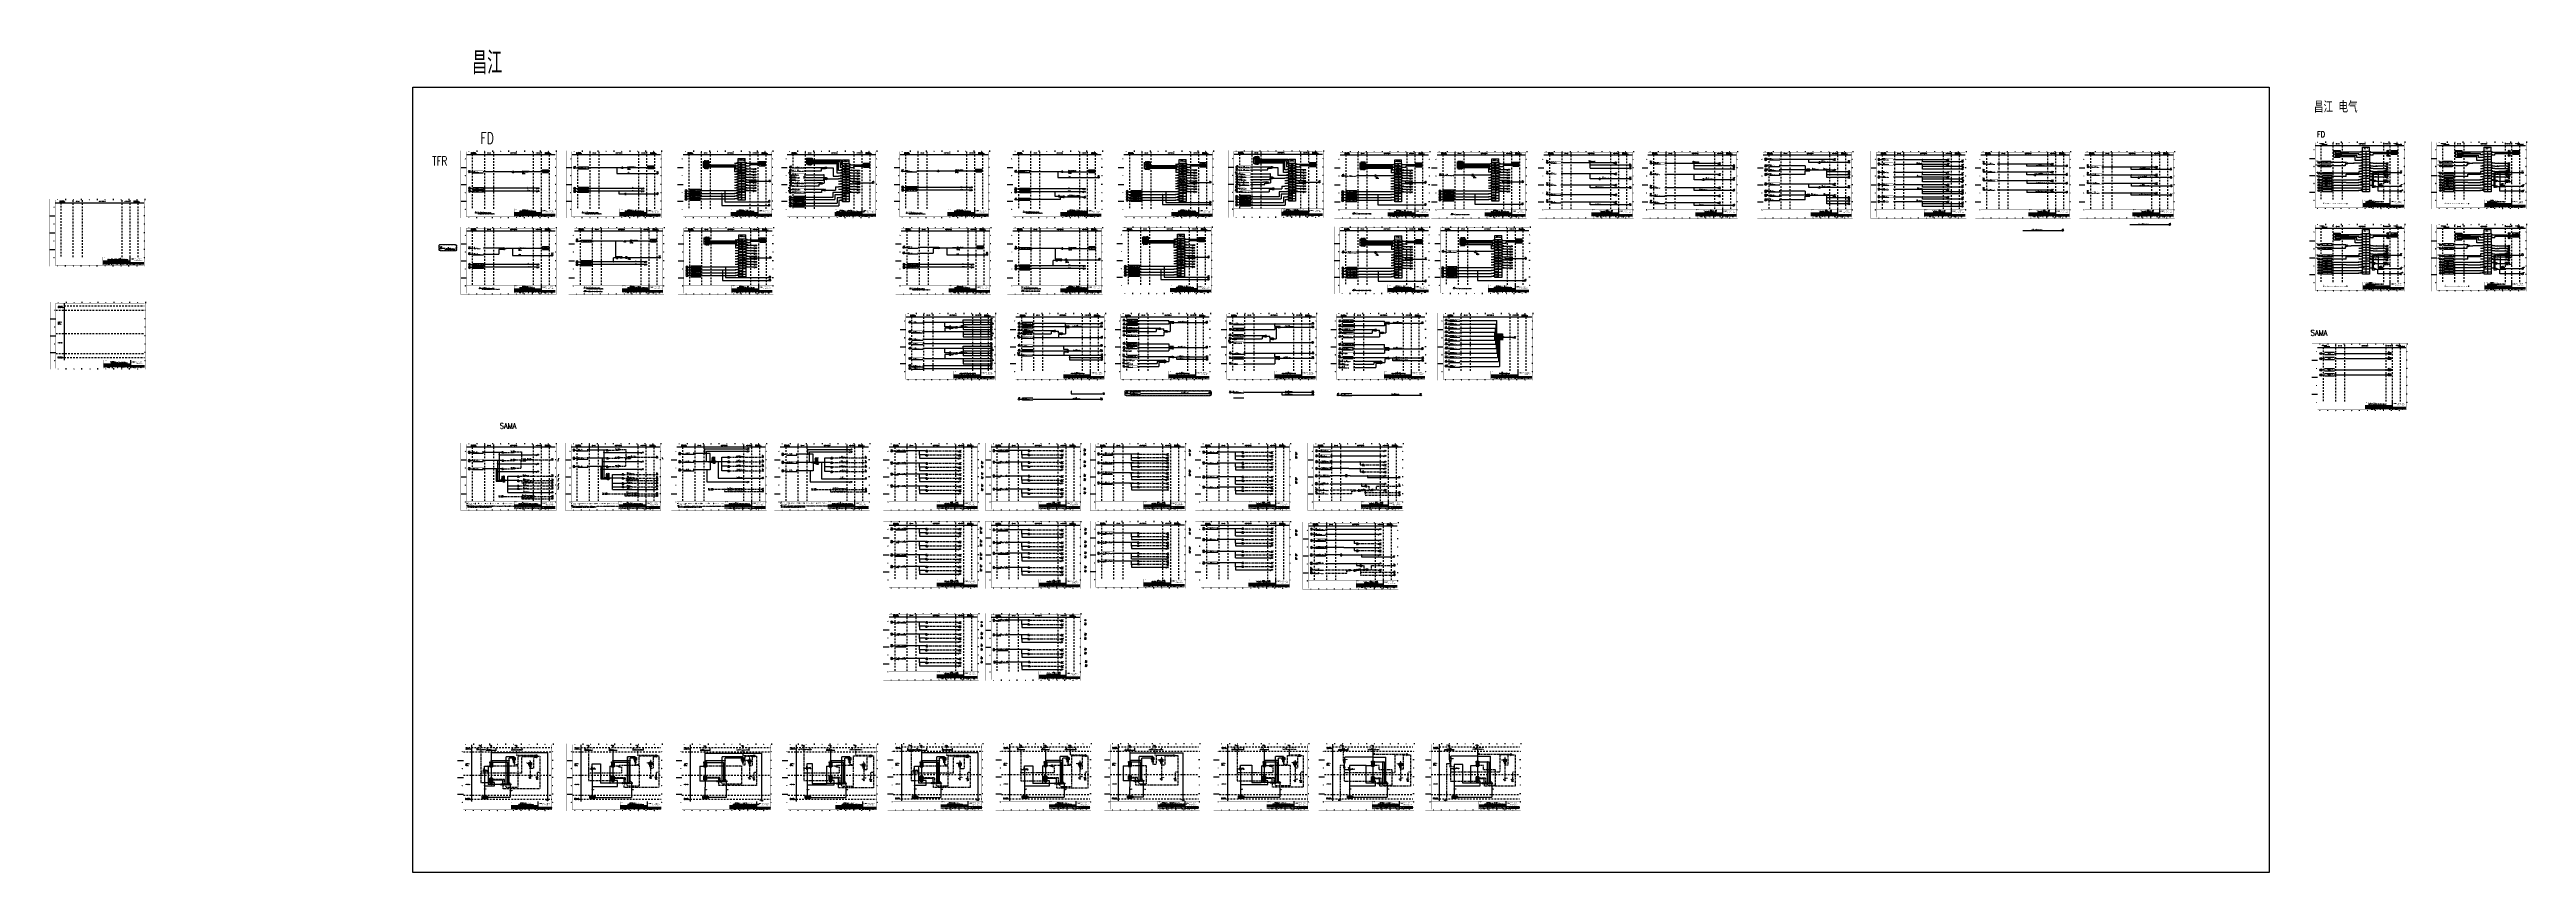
# Model space of a CAD drawing. Header units: millimetres. Extents: x 5560 to 16471, y 4607 to 8234.
import ezdxf
from ezdxf.enums import TextEntityAlignment as Align

# ---------------------------------------------------------------- set-up
doc = ezdxf.new("R2010")
doc.units = ezdxf.units.MM
for name, pattern in [('D2', [6, 2, -2, 2]), ('DASHED', [0.75, 0.5, -0.25]), ('JIS_02_0.7', [1.35, 0.75, -0.6])]:
    doc.linetypes.add(name, pattern=pattern)
for name, color, linetype in [('ALARM', 4, 'Continuous'), ('BLOCK', 7, 'Continuous'), ('BORDER', 1, 'Continuous'), ('DASH_2', 6, 'D2'), ('INSTRUMENT', 4, 'Continuous'), ('LINE_2', 6, 'Continuous'), ('MLINE', 6, 'Continuous'), ('TEXT', 7, 'Continuous'), ('TITLE', 1, 'Continuous'), ('TK', 7, 'Continuous'), ('Viewport', 7, 'Continuous'), ('图框_外框线', 7, 'Continuous'), ('图框_标题栏文字', 6, 'Continuous')]:
    doc.layers.add(name, color=color, linetype=linetype)
doc.styles.add('DANIEL', font='COMPLEX', dxfattribs={"width": 0.7, "bigfont": 'GVFS'})
doc.styles.add('ecepdi', font='simhei.ttf', dxfattribs={"width": 0.9})
doc.styles.add('ROMANS', font='ROMANS.SHX', dxfattribs={"width": 0.7})
doc.styles.get("Standard").update_dxf_attribs({"font": 'romans.shx', "width": 0.7, "bigfont": '@0hztxta.shx'})
doc.styles.add('工程字', font='gbenor.shx', dxfattribs={"bigfont": 'gbcbig.shx'})

# ---------------------------------------------------------------- blocks, each defined once
blk = doc.blocks.new('A$C1E0003F3')
h = blk.add_hatch(color=152)
edge = h.paths.add_edge_path()
edge.add_ellipse((5, 4), major_axis=(0, 0.211), ratio=0.769231, start_angle=-90, end_angle=0)
edge.add_line((5, 5), (3, 5))
edge.add_line((3, 5), (2, 3))
edge.add_line((2, 3), (5, 3))
edge.add_line((5, 3), (5, 4))
h.paths.add_polyline_path([(3, 3), (2, 3), (2, 0), (3, 1)])
edge = h.paths.add_edge_path()
edge.add_line((5, 1), (3, 1))
edge.add_line((3, 1), (2, 0))
edge.add_line((2, 0), (5, 0))
edge.add_ellipse((5, 0), major_axis=(0, 0.211), ratio=0.769231, start_angle=180, end_angle=270)
edge.add_line((5, 0), (5, 1))
h = blk.add_hatch(color=152)
edge = h.paths.add_edge_path()
edge.add_ellipse((9, 4), major_axis=(0, 0.211), ratio=0.769231, start_angle=-90, end_angle=0)
edge.add_line((9, 5), (7, 5))
edge.add_line((7, 5), (6, 3))
edge.add_line((6, 3), (9, 3))
edge.add_line((9, 3), (9, 4))
h.paths.add_polyline_path([(7, 3), (6, 3), (6, 0), (7, 1)])
edge = h.paths.add_edge_path()
edge.add_ellipse((9, 2), major_axis=(0, 0.211), ratio=0.769231, start_angle=-90, end_angle=0)
edge.add_line((9, 3), (7, 3))
edge.add_line((7, 3), (7, 1))
edge.add_line((7, 1), (9, 1))
edge.add_ellipse((9, 2), major_axis=(0, 0.211), ratio=0.769231, start_angle=180, end_angle=270)
edge.add_line((9, 2), (9, 2))
edge = h.paths.add_edge_path()
edge.add_line((9, 1), (7, 1))
edge.add_line((7, 1), (6, 0))
edge.add_line((6, 0), (9, 0))
edge.add_ellipse((9, 0), major_axis=(0, 0.211), ratio=0.769231, start_angle=180, end_angle=270)
edge.add_line((9, 0), (9, 1))
h = blk.add_hatch(color=1)
edge = h.paths.add_edge_path()
edge.add_line((12, 5), (9, 5))
edge.add_ellipse((9, 4), major_axis=(0, 0.211), ratio=0.769231, start_angle=0, end_angle=90)
edge.add_line((9, 4), (9, 3))
edge.add_line((9, 3), (11, 3))
edge.add_line((11, 3), (12, 5))
h.paths.add_polyline_path([(13, 5), (11, 3), (11, 1), (13, 1)])
edge = h.paths.add_edge_path()
edge.add_line((11, 3), (9, 3))
edge.add_ellipse((9, 2), major_axis=(0, 0.211), ratio=0.769231, start_angle=0, end_angle=90)
edge.add_line((9, 2), (9, 2))
edge.add_ellipse((9, 2), major_axis=(0, 0.211), ratio=0.769231, start_angle=90, end_angle=180)
edge.add_line((9, 1), (11, 1))
edge.add_line((11, 1), (11, 3))
h = blk.add_hatch(color=1)
edge = h.paths.add_edge_path()
edge.add_line((13, 1), (9, 1))
edge.add_line((9, 1), (9, 0))
edge.add_ellipse((9, 0), major_axis=(0, 0.211), ratio=0.769231, start_angle=90, end_angle=180)
edge.add_line((9, 0), (11, 0))
edge.add_line((11, 0), (13, 1))
h = blk.add_hatch(color=152)
edge = h.paths.add_edge_path()
edge.add_ellipse((16, 4), major_axis=(0, 0.211), ratio=0.769231, start_angle=-90, end_angle=0)
edge.add_line((16, 5), (14, 5))
edge.add_line((14, 5), (13, 3))
edge.add_line((13, 3), (16, 3))
edge.add_line((16, 3), (16, 4))
h.paths.add_polyline_path([(14, 3), (13, 3), (13, 0), (14, 1)])
edge = h.paths.add_edge_path()
edge.add_line((16, 1), (14, 1))
edge.add_line((14, 1), (13, 0))
edge.add_line((13, 0), (16, 0))
edge.add_ellipse((16, 0), major_axis=(0, 0.316), ratio=0.769231, start_angle=180, end_angle=270)
edge.add_line((16, 0), (16, 1))
at = {"layer": 'TITLE', "color": 7, "style": 'ecepdi'}
for s, p in [('中', (17, 2)), ('国', (20, 2)), ('电', (23, 2)), ('力', (26, 2)), ('工', (30, 2)), ('程', (33, 2)), ('顾', (36, 2)), ('问', (39, 2)), ('集', (42, 2)), ('团', (45, 2)), ('华', (17, -4)), ('东', (20, -4)), ('电', (24, -4)), ('力', (27, -4)), ('设', (30, -4)), ('计', (33, -4)), ('院', (36, -4)), ('有', (39, -4)), ('限', (43, -4)), ('公', (46, -4)), ('司', (49, -4))]:
    blk.add_text(s, height=2.2, dxfattribs=at).set_placement(p)
at = {"layer": 'TITLE', "color": 7, "style": 'ecepdi', "width": 0.975}
for s, p in [('E', (18, 0)), ('A', (18, 0)), ('T', (20, 0)), ('S', (19, 0)), ('C', (21, 0)), ('H', (22, 0)), ('I', (22, 0)), ('N', (23, 0)), ('A', (24, 0)), ('E', (25, 0)), ('L', (26, 0)), ('E', (27, 0)), ('C', (27, 0)), ('T', (28, 0)), ('R', (29, 0)), ('I', (30, 0)), ('C', (30, 0)), ('P', (32, 0)), ('O', (32, 0)), ('W', (33, 0)), ('E', (34, 0)), ('R', (34, 0)), ('E', (37, 0)), ('D', (36, 0)), ('S', (37, 0)), ('I', (38, 0)), ('G', (39, 0)), ('N', (39, 0)), ('I', (41, 0)), ('N', (41, 0)), ('S', (42, 0)), ('T', (43, 0)), ('I', (44, 0)), ('T', (44, 0)), ('U', (45, 0)), ('T', (46, 0)), ('E', (46, 0)), ('C', (48, 0)), ('O', (48, 0)), ('L', (51, 0)), ('T', (51, 0)), ('D', (52, 0)), ('OF', (18, -6)), ('O', (18, -6)), ('F', (18, -6)), ('C', (20, -6)), ('H', (20, -6)), ('I', (21, -6)), ('A', (23, -6)), ('N', (22, -6)), ('P', (24, -6)), ('O', (25, -6)), ('W', (25, -6)), ('E', (26, -6)), ('R', (27, -6)), ('E', (28, -6)), ('N', (29, -6)), ('G', (30, -6)), ('I', (30, -6)), ('N', (31, -6)), ('E', (32, -6)), ('E', (32, -6)), ('R', (33, -6)), ('I', (34, -6)), ('N', (35, -6)), ('G', (35, -6)), ('C', (37, -6)), ('O', (37, -6)), ('N', (38, -6)), ('S', (39, -6)), ('U', (39, -6)), ('L', (40, -6)), ('T', (41, -6)), ('I', (42, -6)), ('N', (42, -6)), ('G', (43, -6)), ('G', (44, -6)), ('R', (45, -6)), ('O', (46, -6)), ('U', (46, -6)), ('P', (47, -6)), ('.', (49, 0)), (',', (50, 0)), ('.', (53, 0))]:
    blk.add_text(s, height=1, dxfattribs=at).set_placement(p, align=Align.MIDDLE_CENTER)
blk = doc.blocks.new('A$C57484896')
for p, q in [((0, 223), (25, 223)), ((70, 297), (70, 292)), ((140, 297), (140, 292)), ((210, 297), (210, 292)), ((280, 297), (280, 292)), ((350, 297), (350, 292)), ((420, 223), (415, 223)), ((420, 297), (420, 292)), ((0, 148), (25, 148)), ((420, 148), (415, 148)), ((0, 74), (25, 74)), ((70, 0), (70, 5)), ((140, 0), (140, 5)), ((210, 0), (210, 5)), ((280, 0), (280, 5)), ((350, 0), (350, 5)), ((420, 74), (415, 74))]:
    blk.add_line(p, q)
at = {"layer": 'MLINE'}
blk.add_line((25, 280), (415, 280), dxfattribs=at)
at = {"layer": 'MLINE', "linetype": 'JIS_02_0.7', "ltscale": 10}
for p, q in [((50, 280), (50, 41)), ((105, 41), (105, 292)), ((145, 41), (145, 292)), ((320, 41), (320, 292)), ((355, 41), (355, 292)), ((390, 41), (390, 280))]:
    blk.add_line(p, q, dxfattribs=at)
at = {"layer": '图框_外框线'}
for p, q in [((355, 23), (235, 23)), ((355, 17), (235, 17)), ((355, 11), (235, 11)), ((355, 11), (235, 11)), ((275, 11), (275, 17)), ((275, 5), (275, 11)), ((315, 11), (315, 17)), ((315, 5), (315, 11)), ((355, 5), (355, 41)), ((355, 17), (415, 17)), ((355, 11), (415, 11)), ((370, 11), (370, 17)), ((375, 5), (375, 11))]:
    blk.add_line(p, q, dxfattribs=at)
for points, const_width in [([(0, 0), (420, 0), (420, 297), (0, 297)], 0.3), ([(25, 5), (415, 5), (415, 292), (25, 292)], 0.6)]:
    blk.add_lwpolyline(points, close=True, dxfattribs=dict(at, const_width=const_width))
at = {"layer": '图框_外框线', "const_width": 0.6}
blk.add_lwpolyline([(235, 41), (25, 41)], dxfattribs=at)
at = {"layer": '图框_外框线'}
blk.add_lwpolyline([(415, 41, 0.6, 0.6, 0), (235, 41, 0.6, 0.6, 0), (235, 5, 0, 0, 0)], format="xyseb", dxfattribs=at)
blk.add_blockref('A$C1E0003F3', (357, 30))
at = {"layer": 'MLINE', "char_height": 2.5, "width": 31.9, "attachment_point": 1}
for s, insert in [('FIELD I/O OR', (45, 289)), ('NETWORK INPUT', (45, 285)), ('COMMAND', (117, 288)), ('LOGIC PROCESSING', (219, 288)), ('INFORMATION', (331, 288)), ('FIELD I/O OR', (371, 289)), ('NETWORK OUTPUT', (371, 285))]:
    blk.add_mtext(s, dxfattribs=dict(at, insert=insert))
at = {"layer": 'TK', "color": 3}
for s, p in [('A', (20, 260)), ('A', (418, 260)), ('B', (20, 186)), ('C', (20, 111)), ('B', (418, 186)), ('C', (418, 111)), ('D', (20, 37)), ('D', (418, 37))]:
    blk.add_text(s, height=2, dxfattribs=at).set_placement(p, align=Align.CENTER)
for s, p in [('1', (35, 294)), ('2', (105, 294)), ('3', (175, 294)), ('4', (245, 294)), ('5', (315, 294)), ('6', (385, 294)), ('1', (35, 2)), ('2', (105, 2)), ('3', (175, 2)), ('4', (245, 2)), ('5', (315, 2)), ('6', (385, 2))]:
    blk.add_text(s, height=2, dxfattribs=at).set_placement(p, align=Align.MIDDLE)
at = {"layer": '图框_标题栏文字', "char_height": 3.5, "style": '工程字'}
for s, insert, width, attachment_point in [('{\\T0.9; TITLE:}', (235, 38), 14.22, 4), ('{\\T0.9; ACTUATOR OPERATOR:}', (235, 20), 40, 4), ('{\\T0.9; ACTUATOR POSITION}', (235, 14), 45, 4), ('{\\T0.9; SYSTEM:}', (235, 8), 17.95, 4), ('{\\T0.9; NORMAL:}', (275, 14), 18.26, 4), ('{\\T0.9; }TRAIN: ', (275, 8), 17.66, 4), ('{\\T0.9; FAULT:}', (315, 14), 15, 4), ('SAFETY:', (324, 8), 22.4, 5), ('DOC NO.', (362, 14), 15, 5), ('REV.', (360, 8), 10, 5), ('SHEET:', (382, 8), 20, 5)]:
    blk.add_mtext(s, dxfattribs=dict(at, insert=insert, width=width, attachment_point=attachment_point))
blk = doc.blocks.new('A$C4C92442A')
for p, q in [((0, 223), (25, 223)), ((70, 297), (70, 292)), ((140, 297), (140, 292)), ((210, 297), (210, 292)), ((280, 297), (280, 292)), ((350, 297), (350, 292)), ((420, 223), (415, 223)), ((420, 297), (420, 292)), ((0, 148), (25, 148)), ((420, 148), (415, 148)), ((0, 74), (25, 74)), ((70, 0), (70, 5)), ((140, 0), (140, 5)), ((210, 0), (210, 5)), ((280, 0), (280, 5)), ((350, 0), (350, 5)), ((420, 74), (415, 74))]:
    blk.add_line(p, q)
at = {"color": 4}
blk.add_line((61, 292), (61, 41), dxfattribs=at)
at = {"layer": 'MLINE', "color": 4, "linetype": 'JIS_02_0.7', "ltscale": 10}
for p, q in [((25, 261), (415, 261)), ((61, 280), (414, 280)), ((25, 158), (415, 158)), ((25, 70), (415, 70)), ((61, 52), (415, 52))]:
    blk.add_line(p, q, dxfattribs=at)
at = {"layer": 'MLINE', "color": 4}
blk.add_line((61, 292), (61, 41), dxfattribs=at)
at = {"layer": '图框_外框线'}
for p, q in [((355, 23), (235, 23)), ((355, 17), (235, 17)), ((355, 11), (235, 11)), ((355, 11), (235, 11)), ((275, 11), (275, 17)), ((275, 5), (275, 11)), ((315, 11), (315, 17)), ((315, 5), (315, 11)), ((355, 5), (355, 41)), ((355, 17), (415, 17)), ((355, 11), (415, 11)), ((370, 11), (370, 17)), ((375, 5), (375, 11))]:
    blk.add_line(p, q, dxfattribs=at)
for points, const_width in [([(0, 0), (420, 0), (420, 297), (0, 297)], 0.3), ([(25, 5), (415, 5), (415, 292), (25, 292)], 0.6)]:
    blk.add_lwpolyline(points, close=True, dxfattribs=dict(at, const_width=const_width))
at = {"layer": '图框_外框线', "const_width": 0.6}
blk.add_lwpolyline([(235, 41), (25, 41)], dxfattribs=at)
at = {"layer": '图框_外框线'}
blk.add_lwpolyline([(415, 41, 0.6, 0.6, 0), (235, 41, 0.6, 0.6, 0), (235, 5, 0, 0, 0)], format="xyseb", dxfattribs=at)
blk.add_blockref('A$C1E0003F3', (357, 30))
at = {"layer": 'MLINE', "color": 4, "char_height": 2.5, "width": 31.9, "attachment_point": 1}
for s, insert in [('FIELD I/O OR', (35, 279)), ('NETWORK INPUT', (35, 274)), ('ALGORITHM\\PAND\\PCONTROL', (35, 209)), ('INFORMATION', (35, 118)), ('FIELD I/O OR', (34, 56)), ('NETWORK OUTPUT', (34, 52))]:
    blk.add_mtext(s, dxfattribs=dict(at, insert=insert))
at = {"layer": 'TK', "color": 3}
for s, p in [('A', (20, 260)), ('A', (418, 260)), ('B', (20, 186)), ('C', (20, 111)), ('B', (418, 186)), ('C', (418, 111)), ('D', (20, 37)), ('D', (418, 37))]:
    blk.add_text(s, height=2, dxfattribs=at).set_placement(p, align=Align.CENTER)
for s, p in [('1', (35, 294)), ('2', (105, 294)), ('3', (175, 294)), ('4', (245, 294)), ('5', (315, 294)), ('6', (385, 294)), ('1', (35, 2)), ('2', (105, 2)), ('3', (175, 2)), ('4', (245, 2)), ('5', (315, 2)), ('6', (385, 2))]:
    blk.add_text(s, height=2, dxfattribs=at).set_placement(p, align=Align.MIDDLE)
at = {"layer": '图框_标题栏文字', "char_height": 3.5, "style": '工程字'}
for s, insert, width, attachment_point in [('{\\T0.9; TITLE:}', (235, 38), 14.22, 4), ('{\\T0.9; ACTUATOR OPERATOR:}', (235, 20), 40, 4), ('{\\T0.9; ACTUATOR POSITION}', (235, 14), 45, 4), ('{\\T0.9; SYSTEM:}', (235, 8), 17.95, 4), ('{\\T0.9; NORMAL:}', (275, 14), 18.26, 4), ('{\\T0.9; }TRAIN: ', (275, 8), 17.66, 4), ('{\\T0.9; FAULT:}', (315, 14), 15, 4), ('SAFETY:', (324, 8), 22.4, 5), ('DOC NO.', (362, 14), 15, 5), ('REV.', (360, 8), 10, 5), ('SHEET:', (382, 8), 20, 5)]:
    blk.add_mtext(s, dxfattribs=dict(at, insert=insert, width=width, attachment_point=attachment_point))
blk = doc.blocks.new('INS00')
at = {"layer": 'INSTRUMENT', "color": 0}
blk.add_lwpolyline([(6, 0, 1), (-6, 0, 1)], format="xyb", close=True, dxfattribs=at)
at = {"layer": 'INSTRUMENT', "flags": 1}
for tag, p in [('INSNAM', (0, 9)), ('INSDGN', (0, -9)), ('INSSUP', (0, -15)), ('INSMAN', (0, -18)), ('INSREM', (0, -21)), ('INSTYP', (0, -12))]:
    blk.add_attdef(tag, text='', height=3, dxfattribs=at).set_placement(p, align=Align.TOP_CENTER)
at = {"layer": 'INSTRUMENT', "width": 0.7}
for tag, p in [('INSIDE', (0, 2)), ('INSSYS', (0, -2))]:
    blk.add_attdef(tag, text='', height=2.5, dxfattribs=at).set_placement(p, align=Align.MIDDLE)
for tag, p in [('INSHH', (6, 3.5)), ('INSL', (6, -3)), ('INSLL', (6, -6))]:
    blk.add_attdef(tag, p, '', height=2.5, dxfattribs=at)
at = {"layer": 'INSTRUMENT', "linetype": 'DASHED', "width": 0.7}
blk.add_attdef('INSH', (6, 0.5), '', height=2.5, dxfattribs=at)
blk = doc.blocks.new('huo')
at = {"layer": 'BORDER'}
for points in [[(-72, 909), (-74, 910), (-74, 908)], [(-72, 904), (-74, 905), (-74, 903)]]:
    blk.add_hatch(color=256, dxfattribs=at).paths.add_polyline_path(points)
for p, q in [((-72, 909), (-76, 909)), ((-72, 904), (-76, 904)), ((-72, 911), (-72, 903)), ((-67, 907), (-65, 907))]:
    blk.add_line(p, q, dxfattribs=at)
for points in [[(-72, 909), (-74, 910), (-74, 908)], [(-72, 904), (-74, 905), (-74, 903)]]:
    blk.add_lwpolyline(points, close=True, dxfattribs=at)
blk.add_circle((-70, 907), 2.5, dxfattribs=at)
blk = doc.blocks.new('MEDS')
at = {"layer": 'Viewport'}
blk.add_lwpolyline([(-49, 0), (49, 0), (49, -49), (-49, -49)], close=True, dxfattribs=at)
at = {"color": 7, "linetype": 'Continuous', "style": 'ROMANS'}
blk.add_attdef('MEDIAN', text='', height=19.3, dxfattribs=at).set_placement((0, -25), align=Align.MIDDLE)
blk = doc.blocks.new('大于')
at = {"layer": 'BORDER'}
blk.add_hatch(color=256, dxfattribs=at).paths.add_polyline_path([(2179, 3748), (2177, 3749), (2177, 3748)])
for p, q in [((2177, 3748), (2179, 3748)), ((2185, 3748), (2187, 3748))]:
    blk.add_line(p, q, dxfattribs=at)
for points in [[(2179, 3748), (2177, 3749), (2177, 3748)], [(2185, 3750), (2179, 3750), (2179, 3746), (2185, 3746)]]:
    blk.add_lwpolyline(points, close=True, dxfattribs=at)
at = {"layer": 'BORDER', "style": 'DANIEL', "width": 0.8}
blk.add_text('H/', height=1.2, dxfattribs=at).set_placement((2182, 3749), align=Align.MIDDLE)
blk = doc.blocks.new('小于')
at = {"layer": 'BORDER'}
blk.add_hatch(color=256, dxfattribs=at).paths.add_polyline_path([(2179, 3734), (2177, 3735), (2177, 3733)])
for p, q in [((2177, 3734), (2179, 3734)), ((2185, 3734), (2187, 3734))]:
    blk.add_line(p, q, dxfattribs=at)
for points in [[(2179, 3734), (2177, 3735), (2177, 3733)], [(2185, 3736), (2179, 3736), (2179, 3732), (2185, 3732)]]:
    blk.add_lwpolyline(points, close=True, dxfattribs=at)
at = {"layer": 'BORDER', "style": 'DANIEL', "width": 0.8}
blk.add_text('/L', height=1.2, dxfattribs=at).set_placement((2182, 3734), align=Align.MIDDLE)
blk = doc.blocks.new('USR16')
at = {"layer": 'MLINE', "color": 255}
blk.add_lwpolyline([(0, 0, 0, 2, 0), (0, 4, 1, 1, 0)], format="xyseb", dxfattribs=at)
blk = doc.blocks.new('*X86')
at = {"color": 0}
blk.add_line((208, 342), (208, 342), dxfattribs=at)
blk.add_line((208, 342), (208, 342), dxfattribs=at)
blk.add_line((208, 342), (208, 342), dxfattribs=at)
blk.add_line((208, 342), (208, 342), dxfattribs=at)
blk.add_line((208, 342), (208, 342), dxfattribs=at)
blk.add_line((208, 342), (208, 342), dxfattribs=at)
blk.add_line((208, 342), (208, 342), dxfattribs=at)
blk.add_line((208, 342), (208, 342), dxfattribs=at)
blk.add_line((208, 342), (208, 342), dxfattribs=at)
blk.add_line((208, 342), (208, 342), dxfattribs=at)
blk.add_line((208, 342), (208, 342), dxfattribs=at)
blk.add_line((208, 342), (208, 342), dxfattribs=at)
blk.add_line((208, 342), (208, 342), dxfattribs=at)
blk.add_line((208, 342), (208, 342), dxfattribs=at)
blk.add_line((208, 342), (208, 342), dxfattribs=at)
blk.add_line((208, 342), (208, 342), dxfattribs=at)
blk.add_line((208, 342), (208, 342), dxfattribs=at)
blk.add_line((208, 342), (208, 342), dxfattribs=at)
blk.add_line((208, 342), (208, 342), dxfattribs=at)
blk.add_line((208, 342), (208, 342), dxfattribs=at)
blk.add_line((208, 342), (208, 342), dxfattribs=at)
blk.add_line((208, 342), (208, 342), dxfattribs=at)
blk.add_line((208, 342), (208, 342), dxfattribs=at)
blk.add_line((208, 342), (208, 342), dxfattribs=at)
blk.add_line((208, 342), (208, 342), dxfattribs=at)
blk.add_line((208, 342), (208, 342), dxfattribs=at)
blk.add_line((208, 342), (208, 342), dxfattribs=at)
blk.add_line((208, 342), (208, 342), dxfattribs=at)
blk.add_line((208, 342), (208, 342), dxfattribs=at)
blk.add_line((208, 342), (208, 342), dxfattribs=at)
blk.add_line((208, 342), (208, 342), dxfattribs=at)
blk.add_line((208, 342), (208, 342), dxfattribs=at)
blk.add_line((208, 342), (208, 342), dxfattribs=at)
blk.add_line((208, 342), (208, 342), dxfattribs=at)
blk.add_line((208, 342), (208, 342), dxfattribs=at)
blk.add_line((208, 342), (208, 342), dxfattribs=at)
blk.add_line((208, 342), (208, 342), dxfattribs=at)
blk.add_line((208, 342), (208, 342), dxfattribs=at)
blk.add_line((208, 342), (208, 342), dxfattribs=at)
blk.add_line((208, 342), (208, 342), dxfattribs=at)
blk = doc.blocks.new('*X85')
at = {"color": 0}
blk.add_line((208, 342), (208, 342), dxfattribs=at)
blk.add_line((208, 342), (208, 342), dxfattribs=at)
blk.add_line((208, 342), (208, 342), dxfattribs=at)
blk.add_line((208, 342), (208, 342), dxfattribs=at)
blk.add_line((208, 342), (208, 342), dxfattribs=at)
blk.add_line((208, 342), (208, 342), dxfattribs=at)
blk.add_line((208, 342), (208, 342), dxfattribs=at)
blk.add_line((208, 342), (208, 342), dxfattribs=at)
blk.add_line((208, 342), (208, 342), dxfattribs=at)
blk.add_line((208, 342), (208, 342), dxfattribs=at)
blk.add_line((208, 342), (208, 342), dxfattribs=at)
blk.add_line((208, 342), (208, 342), dxfattribs=at)
blk.add_line((208, 342), (208, 342), dxfattribs=at)
blk.add_line((208, 342), (208, 342), dxfattribs=at)
blk.add_line((208, 342), (208, 342), dxfattribs=at)
blk.add_line((208, 342), (208, 342), dxfattribs=at)
blk = doc.blocks.new('*X84')
at = {"color": 0}
for p, q in [((207.5, 342), (207.625, 342)), ((207.9, 342), (208.175, 342)), ((208.45, 342), (208.5, 342))]:
    blk.add_line(p, q, dxfattribs=at)
blk = doc.blocks.new('*X83')
at = {"color": 0}
for p, q in [((207.625, 341.75), (207.625, 341.825)), ((207.825, 342.375), (207.9, 342.375))]:
    blk.add_line(p, q, dxfattribs=at)
blk = doc.blocks.new('*X82')
at = {"color": 0}
blk.add_line((208, 342), (208, 342), dxfattribs=at)
blk.add_line((208, 342), (208, 342), dxfattribs=at)
blk.add_line((208, 342), (208, 342), dxfattribs=at)
blk.add_line((208, 342), (208, 342), dxfattribs=at)
blk.add_line((208, 342), (208, 342), dxfattribs=at)
blk.add_line((208, 342), (208, 342), dxfattribs=at)
blk.add_line((208, 342), (208, 342), dxfattribs=at)
blk.add_line((208, 342), (208, 342), dxfattribs=at)
blk.add_line((208, 342), (208, 342), dxfattribs=at)
blk.add_line((208, 342), (208, 342), dxfattribs=at)
blk.add_line((208, 342), (208, 342), dxfattribs=at)
blk.add_line((208, 342), (208, 342), dxfattribs=at)
blk.add_line((208, 342), (208, 342), dxfattribs=at)
blk.add_line((208, 342), (208, 342), dxfattribs=at)
blk.add_line((208, 342), (208, 342), dxfattribs=at)
blk.add_line((208, 342), (208, 342), dxfattribs=at)
blk.add_line((208, 342), (208, 342), dxfattribs=at)
blk.add_line((208, 342), (208, 342), dxfattribs=at)
blk.add_line((208, 342), (208, 342), dxfattribs=at)
blk.add_line((208, 342), (208, 342), dxfattribs=at)
blk.add_line((208, 342), (208, 342), dxfattribs=at)
blk.add_line((208, 342), (208, 342), dxfattribs=at)
blk.add_line((208, 342), (208, 342), dxfattribs=at)
blk.add_line((208, 342), (208, 342), dxfattribs=at)
blk.add_line((208, 342), (208, 342), dxfattribs=at)
blk.add_line((208, 342), (208, 342), dxfattribs=at)
blk.add_line((208, 342), (208, 342), dxfattribs=at)
blk.add_line((208, 342), (208, 342), dxfattribs=at)
blk.add_line((208, 342), (208, 342), dxfattribs=at)
blk = doc.blocks.new('USR06')
at = {"layer": 'MLINE'}
blk.add_circle((0, 0), 0.5, dxfattribs=at)
for name in ['*X86', '*X85', '*X84', '*X83', '*X82']:
    blk.add_blockref(name, (-208, -342), dxfattribs=at)
blk = doc.blocks.new('ARROW')
at = {"layer": 'DASH_2'}
blk.add_blockref('USR16', (0, 0), dxfattribs=at)
blk = doc.blocks.new('DOT')
at = {"const_width": 0.5}
blk.add_lwpolyline([(-0.25, 0, 1), (0.25, 0, 1)], format="xyb", close=True, dxfattribs=at)
blk = doc.blocks.new('TD ON')
at = {"layer": 'BORDER'}
blk.add_hatch(color=256, dxfattribs=at).paths.add_polyline_path([(2179, 3763), (2177, 3764), (2177, 3762)])
for p, q in [((2177, 3763), (2179, 3763)), ((2185, 3763), (2187, 3763))]:
    blk.add_line(p, q, dxfattribs=at)
for points in [[(2179, 3763), (2177, 3764), (2177, 3762)], [(2185, 3766), (2179, 3766), (2179, 3760), (2185, 3760)]]:
    blk.add_lwpolyline(points, close=True, dxfattribs=at)
at = {"layer": 'BORDER', "style": 'DANIEL', "width": 0.8}
for s, p in [('TD', (2182, 3764)), ('ON', (2182, 3762))]:
    blk.add_text(s, height=1.2, dxfattribs=at).set_placement(p, align=Align.MIDDLE)
blk = doc.blocks.new('A$C4FAD76B6')
at = {"layer": 'BORDER'}
blk.add_hatch(color=256, dxfattribs=at).paths.add_polyline_path([(0, 2), (-2, 3), (-2, 2)])
for p, q in [((-4, 2), (0, 2)), ((0, 5), (5, 0)), ((5, 5), (0, 0)), ((5, 2), (7, 2))]:
    blk.add_line(p, q, dxfattribs=at)
for points in [[(0, 2), (-2, 3), (-2, 2)], [(5, 5), (0, 5), (0, 0), (5, 0)]]:
    blk.add_lwpolyline(points, close=True, dxfattribs=at)
blk = doc.blocks.new('A$C32746FDE')
at = {"layer": 'BORDER'}
for points in [[(-7, 3), (-8, 4), (-8, 2)], [(-7, -2), (-8, -1), (-8, -3)]]:
    blk.add_hatch(color=256, dxfattribs=at).paths.add_polyline_path(points)
for p, q in [((-7, 3), (-11, 3)), ((-7, 4), (-7, -4)), ((-2, 0), (0, 0)), ((-7, -2), (-11, -2))]:
    blk.add_line(p, q, dxfattribs=at)
for points in [[(-7, 3), (-8, 4), (-8, 2)], [(-7, -2), (-8, -1), (-8, -3)]]:
    blk.add_lwpolyline(points, close=True, dxfattribs=at)
blk.add_circle((-4, 0), 2.5, dxfattribs=at)
blk = doc.blocks.new('1')
for p, q in [((0, 223), (25, 223)), ((70, 297), (70, 292)), ((140, 297), (140, 292)), ((210, 297), (210, 292)), ((280, 297), (280, 292)), ((350, 297), (350, 292)), ((420, 223), (415, 223)), ((420, 297), (420, 292)), ((0, 148), (25, 148)), ((420, 148), (415, 148)), ((0, 74), (25, 74)), ((70, 0), (70, 5)), ((140, 0), (140, 5)), ((210, 0), (210, 5)), ((280, 0), (280, 5)), ((350, 0), (350, 5)), ((420, 74), (415, 74))]:
    blk.add_line(p, q)
at = {"layer": '图框_外框线'}
for p, q in [((355, 23), (235, 23)), ((355, 17), (235, 17)), ((355, 11), (235, 11)), ((355, 11), (235, 11)), ((275, 11), (275, 17)), ((275, 5), (275, 11)), ((315, 11), (315, 17)), ((315, 5), (315, 11)), ((355, 5), (355, 41)), ((355, 17), (415, 17)), ((355, 11), (415, 11)), ((370, 11), (370, 17)), ((375, 5), (375, 11))]:
    blk.add_line(p, q, dxfattribs=at)
for points, const_width in [([(0, 0), (420, 0), (420, 297), (0, 297)], 0.3), ([(25, 5), (415, 5), (415, 292), (25, 292)], 0.6)]:
    blk.add_lwpolyline(points, close=True, dxfattribs=dict(at, const_width=const_width))
at = {"layer": '图框_外框线', "const_width": 0.6}
blk.add_lwpolyline([(235, 41), (25, 41)], dxfattribs=at)
at = {"layer": '图框_外框线'}
blk.add_lwpolyline([(415, 41, 0.6, 0.6, 0), (235, 41, 0.6, 0.6, 0), (235, 5, 0, 0, 0)], format="xyseb", dxfattribs=at)
blk.add_blockref('A$C1E0003F3', (357, 30))
at = {"layer": 'TK', "color": 3}
for s, p in [('A', (20, 260)), ('A', (418, 260)), ('B', (20, 186)), ('C', (20, 111)), ('B', (418, 186)), ('C', (418, 111)), ('D', (20, 37)), ('D', (418, 37))]:
    blk.add_text(s, height=2, dxfattribs=at).set_placement(p, align=Align.CENTER)
for s, p in [('1', (35, 294)), ('2', (105, 294)), ('3', (175, 294)), ('4', (245, 294)), ('5', (315, 294)), ('6', (385, 294)), ('1', (35, 2)), ('2', (105, 2)), ('3', (175, 2)), ('4', (245, 2)), ('5', (315, 2)), ('6', (385, 2))]:
    blk.add_text(s, height=2, dxfattribs=at).set_placement(p, align=Align.MIDDLE)
at = {"layer": '图框_标题栏文字', "char_height": 3.5, "style": '工程字'}
for s, insert, width, attachment_point in [('{\\T0.9; TITLE:}', (235, 38), 14.22, 4), ('{\\T0.9; ACTUATOR OPERATOR:}', (235, 20), 40, 4), ('{\\T0.9; ACTUATOR POSITION}', (235, 14), 45, 4), ('{\\T0.9; SYSTEM:}', (235, 8), 17.95, 4), ('{\\T0.9; NORMAL:}', (275, 14), 18.26, 4), ('{\\T0.9; }TRAIN: ', (275, 8), 17.66, 4), ('{\\T0.9; FAULT:}', (315, 14), 15, 4), ('SAFETY:', (324, 8), 22.4, 5), ('DOC NO.', (362, 14), 15, 5), ('REV.', (360, 8), 10, 5), ('SHEET:', (382, 8), 20, 5)]:
    blk.add_mtext(s, dxfattribs=dict(at, insert=insert, width=width, attachment_point=attachment_point))

msp = doc.modelspace()

# ---------------------------------------------------------------- hatches: boundary and pattern name
h = msp.add_hatch(color=256)
edge = h.paths.add_edge_path()
edge.add_arc((13311, 7750), 0.55, 0, 360)
for points in [[(13421, 7750), (13420, 7751), (13420, 7750)], [(13920, 7749), (13919, 7750), (13919, 7749)], [(15748, 7781), (15747, 7782), (15747, 7780)], [(15748, 7769), (15747, 7770), (15747, 7768)], [(15748, 7757), (15747, 7758), (15747, 7756)], [(15875, 7780), (15874, 7781), (15874, 7779)], [(15875, 7774), (15874, 7775), (15874, 7773)], [(16284, 7769), (16282, 7770), (16282, 7768)], [(16284, 7781), (16283, 7782), (16283, 7780)], [(16284, 7757), (16283, 7758), (16283, 7756)], [(16411, 7780), (16409, 7781), (16409, 7779)], [(16411, 7774), (16409, 7775), (16409, 7773)], [(7732, 7694), (7730, 7695), (7730, 7693)], [(8195, 7712), (8194, 7713), (8194, 7711)], [(8594, 7719), (8592, 7720), (8592, 7718)], [(8594, 7707), (8592, 7708), (8592, 7706)], [(8594, 7695), (8592, 7696), (8592, 7694)], [(8666, 7707), (8665, 7707), (8665, 7706)], [(8666, 7695), (8665, 7695), (8665, 7694)], [(8666, 7682), (8665, 7683), (8665, 7682)], [(8666, 7670), (8665, 7671), (8665, 7670)], [(8666, 7658), (8665, 7659), (8665, 7658)], [(8666, 7647), (8665, 7647), (8665, 7646)], [(8686, 7731), (8685, 7731), (8685, 7730)], [(8686, 7725), (8685, 7726), (8685, 7724)], [(9053, 7725), (9051, 7726), (9051, 7724)], [(9053, 7713), (9051, 7714), (9051, 7712)], [(9053, 7701), (9051, 7702), (9051, 7700)], [(9053, 7689), (9051, 7690), (9051, 7688)], [(9053, 7676), (9051, 7677), (9051, 7676)], [(9053, 7664), (9051, 7665), (9051, 7664)], [(9124, 7700), (9122, 7701), (9122, 7699)], [(9124, 7688), (9122, 7689), (9122, 7687)], [(9124, 7676), (9122, 7677), (9122, 7675)], [(9124, 7664), (9122, 7665), (9122, 7663)], [(9124, 7652), (9122, 7653), (9122, 7651)], [(9124, 7640), (9122, 7641), (9122, 7639)], [(9145, 7724), (9144, 7725), (9144, 7723)], [(9145, 7718), (9144, 7719), (9144, 7718)], [(9640, 7698), (9639, 7699), (9639, 7697)], [(10138, 7695), (10137, 7696), (10137, 7694)], [(10536, 7715), (10535, 7715), (10535, 7714)], [(10536, 7703), (10535, 7703), (10535, 7702)], [(10536, 7691), (10535, 7691), (10535, 7690)], [(10607, 7702), (10606, 7703), (10606, 7701)], [(10607, 7690), (10606, 7691), (10606, 7689)], [(10607, 7678), (10606, 7679), (10606, 7677)], [(10607, 7666), (10606, 7667), (10606, 7665)], [(10607, 7654), (10606, 7655), (10606, 7653)], [(10607, 7642), (10606, 7643), (10606, 7641)], [(10629, 7726), (10628, 7727), (10628, 7725)], [(10629, 7720), (10628, 7721), (10628, 7719)], [(11019, 7728), (11017, 7729), (11017, 7727)], [(11019, 7716), (11017, 7717), (11017, 7715)], [(11019, 7704), (11017, 7705), (11017, 7703)], [(11019, 7692), (11017, 7693), (11017, 7691)], [(11019, 7679), (11017, 7680), (11017, 7678)], [(11019, 7667), (11017, 7668), (11017, 7666)], [(11088, 7703), (11087, 7704), (11087, 7702)], [(11088, 7691), (11087, 7692), (11087, 7690)], [(11088, 7679), (11087, 7680), (11087, 7678)], [(11088, 7667), (11087, 7668), (11087, 7666)], [(11088, 7655), (11087, 7656), (11087, 7654)], [(11088, 7643), (11087, 7644), (11087, 7642)], [(11111, 7727), (11109, 7728), (11109, 7726)], [(11111, 7721), (11109, 7722), (11109, 7720)], [(11486, 7726), (11484, 7726), (11484, 7725)], [(11486, 7713), (11484, 7714), (11484, 7713)], [(11486, 7702), (11484, 7702), (11484, 7701)], [(11486, 7690), (11484, 7690), (11484, 7689)], [(11486, 7677), (11484, 7678), (11484, 7676)], [(11558, 7701), (11557, 7702), (11557, 7700)], [(11558, 7689), (11557, 7690), (11557, 7688)], [(11558, 7677), (11557, 7678), (11557, 7676)], [(11558, 7665), (11557, 7666), (11557, 7664)], [(11558, 7653), (11557, 7654), (11557, 7652)], [(11558, 7641), (11557, 7642), (11557, 7640)], [(11578, 7725), (11577, 7726), (11577, 7724)], [(11578, 7719), (11577, 7720), (11577, 7718)], [(11914, 7729), (11912, 7730), (11912, 7728)], [(11914, 7717), (11912, 7718), (11912, 7716)], [(11914, 7705), (11912, 7706), (11912, 7704)], [(11914, 7693), (11912, 7694), (11912, 7692)], [(11914, 7680), (11912, 7681), (11912, 7680)], [(11986, 7704), (11985, 7705), (11985, 7703)], [(11986, 7692), (11985, 7693), (11985, 7691)], [(11986, 7680), (11985, 7681), (11985, 7679)], [(11986, 7668), (11985, 7669), (11985, 7667)], [(11986, 7656), (11985, 7657), (11985, 7655)], [(11986, 7644), (11985, 7645), (11985, 7643)], [(12006, 7728), (12005, 7729), (12005, 7727)], [(12006, 7722), (12005, 7723), (12005, 7721)], [(12457, 7735), (12455, 7736), (12455, 7734)], [(12457, 7687), (12456, 7688), (12456, 7686)], [(12457, 7637), (12456, 7638), (12456, 7636)], [(12914, 7732), (12912, 7733), (12912, 7731)], [(12914, 7684), (12912, 7685), (12912, 7683)], [(13421, 7703), (13420, 7704), (13420, 7702)], [(13421, 7641), (13420, 7642), (13420, 7640)], [(13920, 7729), (13919, 7730), (13919, 7728)], [(13920, 7693), (13919, 7694), (13919, 7692)], [(13920, 7672), (13919, 7673), (13919, 7672)], [(13920, 7638), (13919, 7639), (13919, 7637)], [(14380, 7730), (14379, 7731), (14379, 7729)], [(14380, 7695), (14379, 7696), (14379, 7694)], [(14380, 7657), (14379, 7657), (14379, 7656)], [(14839, 7716), (14837, 7717), (14837, 7715)], [(14839, 7682), (14837, 7683), (14837, 7681)], [(14839, 7645), (14837, 7646), (14837, 7644)], [(15676, 7736), (15675, 7737), (15675, 7735)], [(15676, 7728), (15675, 7729), (15675, 7727)], [(15748, 7745), (15747, 7746), (15747, 7744)], [(15748, 7732), (15747, 7733), (15747, 7731)], [(15748, 7696), (15747, 7697), (15747, 7695)], [(15748, 7684), (15747, 7685), (15747, 7683)], [(15748, 7672), (15747, 7673), (15747, 7671)], [(15748, 7660), (15747, 7661), (15747, 7659)], [(15748, 7648), (15747, 7649), (15747, 7647)], [(15855, 7732), (15854, 7733), (15854, 7731)], [(15855, 7720), (15854, 7721), (15854, 7719)], [(15855, 7709), (15854, 7710), (15854, 7709)], [(15855, 7672), (15854, 7673), (15854, 7671)], [(16212, 7736), (16211, 7737), (16211, 7735)], [(16212, 7728), (16211, 7729), (16211, 7727)], [(16284, 7684), (16282, 7685), (16282, 7683)], [(16284, 7660), (16282, 7661), (16282, 7659)], [(16284, 7648), (16282, 7649), (16282, 7647)], [(16284, 7745), (16283, 7746), (16283, 7744)], [(16284, 7732), (16283, 7733), (16283, 7731)], [(16284, 7696), (16283, 7697), (16283, 7695)], [(16284, 7672), (16283, 7673), (16283, 7671)], [(16391, 7732), (16389, 7733), (16389, 7731)], [(16391, 7720), (16389, 7721), (16389, 7719)], [(16391, 7709), (16389, 7710), (16389, 7709)], [(16391, 7672), (16389, 7673), (16389, 7671)], [(7711, 7622), (7710, 7622), (7710, 7621)], [(7711, 7610), (7710, 7610), (7710, 7609)], [(8174, 7621), (8173, 7622), (8173, 7621)], [(8174, 7609), (8173, 7610), (8173, 7609)], [(8594, 7611), (8592, 7612), (8592, 7610)], [(8594, 7599), (8592, 7600), (8592, 7598)], [(8594, 7587), (8592, 7588), (8592, 7586)], [(8594, 7575), (8592, 7575), (8592, 7574)], [(8666, 7635), (8665, 7635), (8665, 7634)], [(8666, 7623), (8665, 7623), (8665, 7622)], [(8666, 7611), (8665, 7611), (8665, 7610)], [(9053, 7628), (9051, 7629), (9051, 7628)], [(9053, 7604), (9051, 7605), (9051, 7603)], [(9053, 7593), (9051, 7594), (9051, 7592)], [(9053, 7580), (9051, 7581), (9051, 7580)], [(9053, 7568), (9051, 7569), (9051, 7567)], [(9124, 7628), (9122, 7629), (9122, 7627)], [(9124, 7616), (9122, 7617), (9122, 7615)], [(9124, 7604), (9122, 7605), (9122, 7603)], [(9619, 7626), (9618, 7627), (9618, 7625)], [(9619, 7614), (9618, 7615), (9618, 7613)], [(10118, 7619), (10117, 7619), (10117, 7618)], [(10118, 7607), (10117, 7607), (10117, 7606)], [(10118, 7585), (10117, 7586), (10117, 7584)], [(10536, 7607), (10535, 7607), (10535, 7606)], [(10536, 7595), (10535, 7595), (10535, 7594)], [(10536, 7582), (10535, 7583), (10535, 7581)], [(10536, 7570), (10535, 7571), (10535, 7569)], [(10607, 7630), (10606, 7631), (10606, 7629)], [(10607, 7618), (10606, 7619), (10606, 7617)], [(10607, 7606), (10606, 7607), (10606, 7605)], [(11019, 7631), (11017, 7632), (11017, 7630)], [(11019, 7607), (11017, 7608), (11017, 7606)], [(11019, 7596), (11017, 7597), (11017, 7595)], [(11019, 7583), (11017, 7584), (11017, 7582)], [(11019, 7571), (11017, 7572), (11017, 7570)], [(11088, 7631), (11087, 7632), (11087, 7630)], [(11088, 7619), (11087, 7620), (11087, 7618)], [(11088, 7607), (11087, 7608), (11087, 7606)], [(11486, 7606), (11484, 7606), (11484, 7605)], [(11486, 7594), (11484, 7594), (11484, 7593)], [(11486, 7581), (11484, 7582), (11484, 7580)], [(11486, 7569), (11484, 7570), (11484, 7568)], [(11558, 7629), (11557, 7630), (11557, 7628)], [(11558, 7617), (11557, 7618), (11557, 7616)], [(11558, 7605), (11557, 7606), (11557, 7604)], [(11914, 7609), (11912, 7610), (11912, 7608)], [(11914, 7597), (11912, 7598), (11912, 7596)], [(11914, 7584), (11912, 7585), (11912, 7584)], [(11914, 7572), (11912, 7573), (11912, 7571)], [(11986, 7632), (11985, 7633), (11985, 7631)], [(11986, 7620), (11985, 7621), (11985, 7619)], [(11986, 7608), (11985, 7609), (11985, 7607)], [(12457, 7595), (12456, 7596), (12456, 7594)], [(12457, 7562), (12456, 7563), (12456, 7561)], [(12914, 7625), (12912, 7626), (12912, 7625)], [(12914, 7590), (12912, 7591), (12912, 7589)], [(12914, 7559), (12913, 7560), (12913, 7558)], [(13421, 7591), (13420, 7592), (13420, 7590)], [(13920, 7618), (13919, 7618), (13919, 7617)], [(13920, 7585), (13919, 7586), (13919, 7584)], [(13920, 7564), (13919, 7565), (13919, 7564)], [(14380, 7615), (14379, 7616), (14379, 7614)], [(14839, 7602), (14837, 7603), (14837, 7601)], [(15748, 7636), (15747, 7637), (15747, 7635)], [(15748, 7624), (15747, 7624), (15747, 7623)], [(15748, 7612), (15747, 7613), (15747, 7611)], [(16284, 7636), (16282, 7637), (16282, 7635)], [(16284, 7624), (16282, 7624), (16282, 7623)], [(16284, 7612), (16282, 7613), (16282, 7611)], [(7732, 7356), (7731, 7356), (7731, 7355)], [(8207, 7389), (8205, 7389), (8205, 7388)], [(8597, 7382), (8596, 7383), (8596, 7381)], [(8597, 7370), (8596, 7371), (8596, 7369)], [(8597, 7358), (8596, 7359), (8596, 7357)], [(8669, 7370), (8668, 7371), (8668, 7369)], [(8669, 7358), (8668, 7359), (8668, 7357)], [(8669, 7346), (8668, 7346), (8668, 7345)], [(8669, 7334), (8668, 7334), (8668, 7333)], [(8669, 7322), (8668, 7322), (8668, 7321)], [(8669, 7310), (8668, 7311), (8668, 7309)], [(8689, 7394), (8688, 7395), (8688, 7393)], [(8689, 7388), (8688, 7389), (8688, 7387)], [(9646, 7359), (9644, 7360), (9644, 7358)], [(10139, 7356), (10137, 7357), (10137, 7356)], [(10529, 7385), (10527, 7386), (10527, 7384)], [(10529, 7373), (10527, 7374), (10527, 7372)], [(10529, 7361), (10527, 7362), (10527, 7360)], [(10599, 7372), (10598, 7373), (10598, 7371)], [(10599, 7360), (10598, 7361), (10598, 7359)], [(10599, 7348), (10598, 7349), (10598, 7347)], [(10599, 7336), (10598, 7337), (10598, 7335)], [(10599, 7324), (10598, 7325), (10598, 7323)], [(10599, 7312), (10598, 7313), (10598, 7311)], [(10621, 7396), (10620, 7397), (10620, 7395)], [(10621, 7390), (10620, 7391), (10620, 7389)], [(11486, 7389), (11485, 7390), (11485, 7388)], [(11486, 7377), (11485, 7378), (11485, 7376)], [(11486, 7365), (11485, 7366), (11485, 7364)], [(11486, 7353), (11485, 7354), (11485, 7352)], [(11486, 7340), (11485, 7340), (11485, 7339)], [(11559, 7364), (11557, 7365), (11557, 7363)], [(11559, 7352), (11557, 7353), (11557, 7351)], [(11559, 7340), (11557, 7341), (11557, 7339)], [(11559, 7328), (11557, 7329), (11557, 7327)], [(11559, 7316), (11557, 7317), (11557, 7315)], [(11579, 7388), (11577, 7389), (11577, 7387)], [(11579, 7382), (11577, 7383), (11577, 7381)], [(11926, 7391), (11925, 7392), (11925, 7390)], [(11926, 7379), (11925, 7380), (11925, 7378)], [(11926, 7367), (11925, 7368), (11925, 7366)], [(11926, 7355), (11925, 7356), (11925, 7354)], [(11926, 7343), (11925, 7343), (11925, 7342)], [(11999, 7366), (11997, 7367), (11997, 7366)], [(11999, 7354), (11997, 7355), (11997, 7354)], [(11999, 7342), (11997, 7343), (11997, 7341)], [(11999, 7330), (11997, 7331), (11997, 7329)], [(11999, 7318), (11997, 7319), (11997, 7317)], [(12019, 7390), (12017, 7391), (12017, 7390)], [(12019, 7385), (12017, 7385), (12017, 7384)], [(15676, 7373), (15675, 7373), (15675, 7372)], [(15676, 7365), (15675, 7365), (15675, 7364)], [(15748, 7417), (15747, 7418), (15747, 7416)], [(15748, 7405), (15747, 7406), (15747, 7404)], [(15748, 7393), (15747, 7394), (15747, 7392)], [(15748, 7381), (15747, 7382), (15747, 7380)], [(15748, 7369), (15747, 7369), (15747, 7368)], [(15748, 7333), (15747, 7333), (15747, 7332)], [(15748, 7321), (15747, 7321), (15747, 7320)], [(15855, 7368), (15854, 7369), (15854, 7367)], [(15855, 7356), (15854, 7357), (15854, 7355)], [(15855, 7346), (15854, 7347), (15854, 7345)], [(15875, 7416), (15874, 7417), (15874, 7415)], [(15875, 7410), (15874, 7411), (15874, 7409)], [(16212, 7373), (16211, 7373), (16211, 7372)], [(16212, 7365), (16211, 7365), (16211, 7364)], [(16284, 7405), (16282, 7406), (16282, 7404)], [(16284, 7321), (16282, 7321), (16282, 7320)], [(16284, 7417), (16283, 7418), (16283, 7416)], [(16284, 7393), (16283, 7394), (16283, 7392)], [(16284, 7381), (16283, 7382), (16283, 7380)], [(16284, 7369), (16283, 7369), (16283, 7368)], [(16284, 7333), (16283, 7333), (16283, 7332)], [(16391, 7368), (16389, 7369), (16389, 7367)], [(16391, 7356), (16389, 7357), (16389, 7355)], [(16391, 7346), (16389, 7347), (16389, 7345)], [(16411, 7416), (16409, 7417), (16409, 7415)], [(16411, 7410), (16409, 7411), (16409, 7409)], [(7712, 7286), (7710, 7287), (7710, 7285)], [(7712, 7274), (7710, 7275), (7710, 7273)], [(8186, 7298), (8184, 7299), (8184, 7297)], [(8186, 7286), (8184, 7287), (8184, 7285)], [(8597, 7274), (8596, 7275), (8596, 7273)], [(8597, 7262), (8596, 7263), (8596, 7261)], [(8597, 7250), (8596, 7251), (8596, 7249)], [(8597, 7238), (8596, 7239), (8596, 7237)], [(8669, 7298), (8668, 7299), (8668, 7297)], [(8669, 7286), (8668, 7287), (8668, 7285)], [(8669, 7274), (8668, 7275), (8668, 7273)], [(9626, 7286), (9624, 7287), (9624, 7286)], [(9626, 7274), (9624, 7275), (9624, 7274)], [(10119, 7280), (10117, 7281), (10117, 7279)], [(10119, 7268), (10117, 7269), (10117, 7267)], [(10529, 7277), (10527, 7278), (10527, 7276)], [(10529, 7265), (10527, 7266), (10527, 7264)], [(10529, 7252), (10527, 7253), (10527, 7251)], [(10529, 7240), (10527, 7241), (10527, 7239)], [(10599, 7300), (10598, 7301), (10598, 7299)], [(10599, 7288), (10598, 7289), (10598, 7287)], [(10599, 7276), (10598, 7277), (10598, 7275)], [(11486, 7269), (11485, 7270), (11485, 7268)], [(11486, 7257), (11485, 7258), (11485, 7256)], [(11486, 7244), (11485, 7245), (11485, 7244)], [(11486, 7232), (11485, 7233), (11485, 7231)], [(11559, 7304), (11557, 7305), (11557, 7303)], [(11559, 7292), (11557, 7293), (11557, 7291)], [(11559, 7280), (11557, 7281), (11557, 7279)], [(11559, 7268), (11557, 7269), (11557, 7267)], [(11926, 7271), (11925, 7272), (11925, 7270)], [(11926, 7259), (11925, 7260), (11925, 7258)], [(11926, 7247), (11925, 7247), (11925, 7246)], [(11926, 7234), (11925, 7235), (11925, 7234)], [(11999, 7306), (11997, 7307), (11997, 7306)], [(11999, 7294), (11997, 7295), (11997, 7294)], [(11999, 7282), (11997, 7283), (11997, 7282)], [(11999, 7270), (11997, 7271), (11997, 7270)], [(15748, 7309), (15747, 7309), (15747, 7308)], [(15748, 7297), (15747, 7297), (15747, 7296)], [(15748, 7285), (15747, 7285), (15747, 7284)], [(15748, 7273), (15747, 7273), (15747, 7272)], [(15748, 7260), (15747, 7261), (15747, 7259)], [(15748, 7248), (15747, 7249), (15747, 7247)], [(15855, 7308), (15854, 7309), (15854, 7307)], [(16284, 7297), (16282, 7297), (16282, 7296)], [(16284, 7285), (16282, 7285), (16282, 7284)], [(16284, 7273), (16282, 7273), (16282, 7272)], [(16284, 7260), (16282, 7261), (16282, 7259)], [(16284, 7248), (16282, 7249), (16282, 7247)], [(16284, 7309), (16283, 7309), (16283, 7308)], [(16391, 7308), (16389, 7309), (16389, 7307)], [(12012, 6966), (12010, 6967), (12010, 6965)], [(15862, 6894), (15860, 6895), (15860, 6893)], [(15862, 6872), (15860, 6873), (15860, 6872)], [(15862, 6822), (15860, 6823), (15860, 6821)], [(15862, 6800), (15860, 6801), (15860, 6799)], [(7710, 6448), (7708, 6449), (7708, 6447)], [(8171, 6458), (8170, 6459), (8170, 6457)], [(8637, 6474), (8635, 6475), (8635, 6474)], [(8637, 6463), (8635, 6464), (8635, 6462)], [(9090, 6471), (9089, 6472), (9089, 6470)], [(9090, 6460), (9089, 6461), (9089, 6459)], [(9569, 6465), (9567, 6466), (9567, 6464)], [(9569, 6447), (9567, 6448), (9567, 6446)], [(10019, 6466), (10017, 6467), (10017, 6465)], [(10019, 6448), (10017, 6449), (10017, 6447)], [(10483, 6451), (10482, 6452), (10482, 6450)], [(10943, 6459), (10941, 6460), (10941, 6458)], [(10943, 6443), (10941, 6444), (10941, 6442)], [(11442, 6465), (11440, 6466), (11440, 6465)], [(11442, 6443), (11440, 6444), (11440, 6442)], [(7710, 6408), (7708, 6409), (7708, 6407)], [(7710, 6374), (7708, 6375), (7708, 6373)], [(8171, 6418), (8170, 6419), (8170, 6417)], [(8171, 6384), (8170, 6385), (8170, 6383)], [(8637, 6328), (8635, 6329), (8635, 6328)], [(9090, 6328), (9089, 6329), (9089, 6327)], [(9569, 6432), (9567, 6433), (9567, 6431)], [(9569, 6411), (9567, 6412), (9567, 6410)], [(9569, 6393), (9567, 6394), (9567, 6392)], [(9569, 6378), (9567, 6379), (9567, 6377)], [(9569, 6362), (9567, 6363), (9567, 6362)], [(9569, 6344), (9567, 6345), (9567, 6343)], [(9569, 6330), (9567, 6331), (9567, 6329)], [(10019, 6434), (10017, 6434), (10017, 6433)], [(10019, 6415), (10017, 6416), (10017, 6414)], [(10019, 6397), (10017, 6398), (10017, 6396)], [(10019, 6382), (10017, 6383), (10017, 6381)], [(10019, 6354), (10017, 6355), (10017, 6353)], [(10019, 6336), (10017, 6337), (10017, 6335)], [(10483, 6435), (10482, 6436), (10482, 6434)], [(10483, 6422), (10482, 6423), (10482, 6421)], [(10483, 6412), (10482, 6413), (10482, 6412)], [(10483, 6394), (10482, 6395), (10482, 6393)], [(10483, 6382), (10482, 6383), (10482, 6381)], [(10483, 6368), (10482, 6369), (10482, 6367)], [(10483, 6352), (10482, 6353), (10482, 6351)], [(10483, 6338), (10482, 6338), (10482, 6337)], [(10943, 6427), (10941, 6428), (10941, 6426)], [(10943, 6411), (10941, 6412), (10941, 6410)], [(10943, 6395), (10941, 6396), (10941, 6394)], [(10943, 6381), (10941, 6382), (10941, 6380)], [(10943, 6350), (10941, 6351), (10941, 6350)], [(10943, 6334), (10941, 6335), (10941, 6333)], [(11442, 6417), (11440, 6418), (11440, 6416)], [(11442, 6403), (11440, 6404), (11440, 6402)], [(11442, 6387), (11440, 6388), (11440, 6386)], [(11442, 6373), (11440, 6374), (11440, 6373)], [(11442, 6355), (11440, 6356), (11440, 6355)], [(9569, 6310), (9567, 6311), (9567, 6309)], [(9569, 6292), (9567, 6293), (9567, 6291)], [(9569, 6277), (9567, 6278), (9567, 6276)], [(10019, 6322), (10017, 6322), (10017, 6321)], [(10019, 6296), (10017, 6297), (10017, 6295)], [(10019, 6278), (10017, 6279), (10017, 6277)], [(10019, 6263), (10017, 6264), (10017, 6262)], [(10483, 6323), (10482, 6324), (10482, 6322)], [(10483, 6307), (10482, 6308), (10482, 6306)], [(10483, 6293), (10482, 6294), (10482, 6292)], [(10943, 6318), (10941, 6319), (10941, 6317)], [(10943, 6305), (10941, 6306), (10941, 6304)], [(10943, 6290), (10941, 6291), (10941, 6290)], [(10943, 6275), (10941, 6276), (10941, 6274)], [(11443, 6320), (11441, 6321), (11441, 6319)], [(11443, 6293), (11441, 6293), (11441, 6292)], [(9569, 6121), (9567, 6122), (9567, 6120)], [(10019, 6117), (10017, 6118), (10017, 6116)], [(10943, 6122), (10941, 6123), (10941, 6121)], [(11419, 6120), (11418, 6121), (11418, 6119)], [(9569, 6103), (9567, 6104), (9567, 6102)], [(9569, 6089), (9567, 6089), (9567, 6088)], [(9569, 6065), (9567, 6065), (9567, 6064)], [(9569, 6046), (9567, 6047), (9567, 6046)], [(9569, 6032), (9567, 6033), (9567, 6031)], [(9569, 6006), (9567, 6007), (9567, 6006)], [(10019, 6099), (10017, 6100), (10017, 6098)], [(10019, 6061), (10017, 6062), (10017, 6061)], [(10019, 6043), (10017, 6044), (10017, 6042)], [(10019, 6014), (10017, 6014), (10017, 6013)], [(10019, 6085), (10018, 6085), (10018, 6084)], [(10019, 6029), (10018, 6030), (10018, 6028)], [(10483, 6102), (10482, 6103), (10482, 6101)], [(10483, 6088), (10482, 6089), (10482, 6087)], [(10483, 6075), (10482, 6076), (10482, 6074)], [(10483, 6061), (10482, 6062), (10482, 6060)], [(10483, 6048), (10482, 6048), (10482, 6047)], [(10483, 6034), (10482, 6035), (10482, 6033)], [(10483, 6013), (10482, 6014), (10482, 6012)], [(10483, 6000), (10482, 6001), (10482, 6000)], [(10943, 6106), (10941, 6107), (10941, 6105)], [(10943, 6090), (10941, 6091), (10941, 6090)], [(10943, 6075), (10941, 6075), (10941, 6074)], [(10943, 6058), (10941, 6059), (10941, 6058)], [(10943, 6047), (10941, 6047), (10941, 6046)], [(10943, 6022), (10941, 6022), (10941, 6021)], [(10943, 6006), (10941, 6006), (10941, 6005)], [(11419, 6098), (11418, 6099), (11418, 6097)], [(11419, 6071), (11418, 6071), (11418, 6070)], [(11419, 6057), (11418, 6058), (11418, 6056)], [(11419, 6039), (11418, 6040), (11418, 6039)], [(11419, 6026), (11418, 6027), (11418, 6025)], [(11419, 6007), (11418, 6007), (11418, 6006)], [(9569, 5988), (9567, 5989), (9567, 5987)], [(9569, 5974), (9567, 5975), (9567, 5973)], [(9569, 5955), (9567, 5956), (9567, 5954)], [(9569, 5937), (9567, 5937), (9567, 5936)], [(9569, 5922), (9567, 5923), (9567, 5921)], [(10019, 5995), (10017, 5996), (10017, 5995)], [(10019, 5951), (10017, 5952), (10017, 5950)], [(10019, 5933), (10017, 5934), (10017, 5932)], [(10019, 5981), (10018, 5982), (10018, 5980)], [(10019, 5918), (10018, 5919), (10018, 5917)], [(10483, 5989), (10482, 5990), (10482, 5988)], [(10483, 5979), (10482, 5980), (10482, 5978)], [(10483, 5966), (10482, 5967), (10482, 5965)], [(10483, 5952), (10482, 5953), (10482, 5952)], [(10943, 5993), (10941, 5994), (10941, 5992)], [(10943, 5971), (10941, 5972), (10941, 5971)], [(10943, 5955), (10941, 5956), (10941, 5954)], [(10943, 5941), (10941, 5942), (10941, 5940)], [(11420, 5969), (11419, 5970), (11419, 5968)], [(11420, 5941), (11419, 5942), (11419, 5940)], [(9569, 5710), (9567, 5711), (9567, 5709)], [(9569, 5692), (9567, 5692), (9567, 5691)], [(9569, 5677), (9567, 5678), (9567, 5676)], [(10019, 5719), (10017, 5719), (10017, 5718)], [(10019, 5700), (10017, 5701), (10017, 5700)], [(10019, 5686), (10017, 5687), (10017, 5685)], [(9569, 5657), (9567, 5658), (9567, 5656)], [(9569, 5639), (9567, 5640), (9567, 5638)], [(9569, 5624), (9567, 5625), (9567, 5624)], [(9569, 5606), (9567, 5607), (9567, 5605)], [(9569, 5588), (9567, 5588), (9567, 5587)], [(9569, 5573), (9567, 5574), (9567, 5572)], [(10019, 5654), (10017, 5655), (10017, 5653)], [(10019, 5636), (10017, 5637), (10017, 5635)], [(10019, 5622), (10017, 5623), (10017, 5621)], [(10019, 5589), (10017, 5590), (10017, 5588)], [(10019, 5571), (10017, 5572), (10017, 5570)], [(9569, 5550), (9567, 5551), (9567, 5549)], [(9569, 5532), (9567, 5533), (9567, 5531)], [(9569, 5517), (9567, 5518), (9567, 5516)], [(10019, 5556), (10017, 5557), (10017, 5555)], [(10019, 5534), (10017, 5535), (10017, 5534)], [(10019, 5516), (10017, 5517), (10017, 5515)], [(10019, 5502), (10017, 5503), (10017, 5501)], [(7677, 5025), (7678, 5027), (7677, 5027)], [(7708, 5025), (7708, 5027), (7707, 5027)], [(8208, 5025), (8209, 5027), (8207, 5027)], [(8232, 5025), (8232, 5027), (8231, 5027)], [(8644, 5023), (8645, 5024), (8643, 5024)], [(8663, 5023), (8664, 5024), (8662, 5024)], [(9570, 5019), (9571, 5021), (9569, 5021)], [(9604, 5019), (9605, 5021), (9603, 5021)], [(10099, 5022), (10100, 5024), (10099, 5024)], [(10122, 5022), (10123, 5024), (10121, 5024)], [(10458, 5018), (10459, 5020), (10457, 5020)], [(10518, 5018), (10519, 5020), (10517, 5020)], [(9147, 5017), (9147, 5018), (9146, 5018)], [(9177, 5017), (9178, 5018), (9176, 5018)], [(11047, 5011), (11048, 5013), (11046, 5013)], [(11071, 5011), (11072, 5013), (11071, 5013)], [(11511, 5017), (11512, 5018), (11510, 5018)], [(11543, 5017), (11544, 5018), (11542, 5018)], [(11971, 5015), (11972, 5017), (11970, 5017)], [(12004, 5015), (12005, 5017), (12003, 5017)]]:
    msp.add_hatch(color=256).paths.add_polyline_path(points)
h = msp.add_hatch(color=256)
edge = h.paths.add_edge_path()
edge.add_arc((13811, 7749), 0.55, 0, 360)
h = msp.add_hatch(color=256)
edge = h.paths.add_edge_path()
edge.add_arc((8059, 7712), 0.55, 0, 360)
h = msp.add_hatch(color=256)
edge = h.paths.add_edge_path()
edge.add_arc((8642, 7658), 0.55, 0, 360)
h = msp.add_hatch(color=256)
edge = h.paths.add_edge_path()
edge.add_arc((9098, 7652), 0.55, 0, 360)
h = msp.add_hatch(color=256)
edge = h.paths.add_edge_path()
edge.add_arc((10001, 7695), 0.55, 0, 360)
h = msp.add_hatch(color=256)
edge = h.paths.add_edge_path()
edge.add_arc((10583, 7654), 0.55, 0, 360)
h = msp.add_hatch(color=256)
edge = h.paths.add_edge_path()
edge.add_arc((11064, 7655), 0.55, 0, 360)
h = msp.add_hatch(color=256)
edge = h.paths.add_edge_path()
edge.add_arc((11531, 7653), 0.55, 0, 360)
h = msp.add_hatch(color=256)
edge = h.paths.add_edge_path()
edge.add_arc((11959, 7656), 0.55, 0, 360)
h = msp.add_hatch(color=256)
edge = h.paths.add_edge_path()
edge.add_arc((12347, 7735), 0.55, 0, 360)
h = msp.add_hatch(color=256)
edge = h.paths.add_edge_path()
edge.add_arc((12347, 7724), 0.55, 0, 360)
h = msp.add_hatch(color=256)
edge = h.paths.add_edge_path()
edge.add_arc((12347, 7687), 0.55, 0, 360)
h = msp.add_hatch(color=256)
edge = h.paths.add_edge_path()
edge.add_arc((12347, 7637), 0.55, 0, 360)
h = msp.add_hatch(color=256)
edge = h.paths.add_edge_path()
edge.add_arc((12804, 7732), 0.55, 0, 360)
h = msp.add_hatch(color=256)
edge = h.paths.add_edge_path()
edge.add_arc((12804, 7721), 0.55, 0, 360)
h = msp.add_hatch(color=256)
edge = h.paths.add_edge_path()
edge.add_arc((12804, 7684), 0.55, 0, 360)
h = msp.add_hatch(color=256)
edge = h.paths.add_edge_path()
edge.add_arc((13311, 7641), 0.55, 0, 360)
h = msp.add_hatch(color=256)
edge = h.paths.add_edge_path()
edge.add_arc((13389, 7703), 0.55, 0, 360)
h = msp.add_hatch(color=256)
edge = h.paths.add_edge_path()
edge.add_arc((13389, 7695), 0.55, 0, 360)
h = msp.add_hatch(color=256)
edge = h.paths.add_edge_path()
edge.add_arc((13389, 7682), 0.55, 0, 360)
h = msp.add_hatch(color=256)
edge = h.paths.add_edge_path()
edge.add_arc((13811, 7729), 0.55, 0, 360)
h = msp.add_hatch(color=256)
edge = h.paths.add_edge_path()
edge.add_arc((13811, 7718), 0.55, 0, 360)
h = msp.add_hatch(color=256)
edge = h.paths.add_edge_path()
edge.add_arc((13811, 7693), 0.55, 0, 360)
h = msp.add_hatch(color=256)
edge = h.paths.add_edge_path()
edge.add_arc((13811, 7672), 0.55, 0, 360)
h = msp.add_hatch(color=256)
edge = h.paths.add_edge_path()
edge.add_arc((13811, 7662), 0.55, 0, 360)
h = msp.add_hatch(color=256)
edge = h.paths.add_edge_path()
edge.add_arc((13811, 7638), 0.55, 0, 360)
h = msp.add_hatch(color=256)
edge = h.paths.add_edge_path()
edge.add_arc((14270, 7730), 0.55, 0, 360)
h = msp.add_hatch(color=256)
edge = h.paths.add_edge_path()
edge.add_arc((14270, 7695), 0.55, 0, 360)
h = msp.add_hatch(color=256)
edge = h.paths.add_edge_path()
edge.add_arc((14271, 7657), 0.55, 0, 360)
h = msp.add_hatch(color=256)
edge = h.paths.add_edge_path()
edge.add_arc((14729, 7716), 0.55, 0, 360)
h = msp.add_hatch(color=256)
edge = h.paths.add_edge_path()
edge.add_arc((14730, 7682), 0.55, 0, 360)
h = msp.add_hatch(color=256)
edge = h.paths.add_edge_path()
edge.add_arc((14731, 7645), 0.55, 0, 360)
h = msp.add_hatch(color=256)
h.paths.add_polyline_path([(15791, 7652), (15791, 7652), (15791, 7652), (15791, 7652, 0.926538)])
h.paths.add_polyline_path([(15791, 7652, 0.019012), (15791, 7652), (15791, 7652), (15791, 7652, 0.419038)])
h.paths.add_polyline_path([(15791, 7652), (15791, 7652, 0.019106), (15791, 7652, 0.409405), (15791, 7652)])
h = msp.add_hatch(color=256)
h.paths.add_polyline_path([(15796, 7684), (15796, 7684), (15796, 7684), (15796, 7684, 0.926538)])
h.paths.add_polyline_path([(15796, 7684, 0.019012), (15796, 7684), (15796, 7684), (15796, 7684, 0.419038)])
h.paths.add_polyline_path([(15796, 7684), (15796, 7684, 0.019106), (15796, 7684, 0.409405), (15796, 7684)])
h = msp.add_hatch(color=256)
h.paths.add_polyline_path([(15801, 7696), (15802, 7696), (15802, 7696), (15802, 7696, 0.926538)])
h.paths.add_polyline_path([(15802, 7696, 0.019012), (15802, 7696), (15802, 7696), (15802, 7696, 0.419038)])
h.paths.add_polyline_path([(15802, 7696), (15801, 7696, 0.019106), (15801, 7696, 0.409405), (15802, 7696)])
h = msp.add_hatch(color=256)
h.paths.add_polyline_path([(15818, 7691), (15818, 7691), (15818, 7691), (15819, 7691, 0.926538)])
h.paths.add_polyline_path([(15819, 7691, 0.019012), (15819, 7691), (15818, 7691), (15818, 7691, 0.419038)])
h.paths.add_polyline_path([(15818, 7691), (15818, 7691, 0.019106), (15818, 7691, 0.409405), (15818, 7691)])
h = msp.add_hatch(color=256)
h.paths.add_polyline_path([(16326, 7652), (16327, 7652), (16327, 7652), (16327, 7652, 0.926538)])
h.paths.add_polyline_path([(16327, 7652, 0.019012), (16327, 7652), (16327, 7652), (16327, 7652, 0.419038)])
h.paths.add_polyline_path([(16327, 7652), (16326, 7652, 0.019106), (16326, 7652, 0.409405), (16327, 7652)])
h = msp.add_hatch(color=256)
h.paths.add_polyline_path([(16331, 7684), (16332, 7684), (16332, 7684), (16332, 7684, 0.926538)])
h.paths.add_polyline_path([(16332, 7684, 0.019012), (16332, 7684), (16332, 7684), (16332, 7684, 0.419038)])
h.paths.add_polyline_path([(16332, 7684), (16331, 7684, 0.019106), (16331, 7684, 0.409405), (16332, 7684)])
h = msp.add_hatch(color=256)
h.paths.add_polyline_path([(16337, 7696), (16337, 7696), (16337, 7696), (16338, 7696, 0.926538)])
h.paths.add_polyline_path([(16338, 7696, 0.019012), (16338, 7696), (16337, 7696), (16337, 7696, 0.419038)])
h.paths.add_polyline_path([(16337, 7696), (16337, 7696, 0.019106), (16337, 7696, 0.409405), (16337, 7696)])
h = msp.add_hatch(color=256)
h.paths.add_polyline_path([(16353, 7691), (16353, 7691), (16353, 7691), (16354, 7691, 0.926538)])
h.paths.add_polyline_path([(16354, 7691, 0.019012), (16354, 7691), (16353, 7691), (16353, 7691, 0.419038)])
h.paths.add_polyline_path([(16353, 7691), (16353, 7691, 0.019106), (16353, 7691, 0.409405), (16353, 7691)])
h = msp.add_hatch(color=256)
edge = h.paths.add_edge_path()
edge.add_arc((8068, 7609), 0.55, 0, 360)
h = msp.add_hatch(color=256)
edge = h.paths.add_edge_path()
edge.add_arc((8521, 7599), 0.55, 0, 360)
h = msp.add_hatch(color=256)
edge = h.paths.add_edge_path()
edge.add_arc((8535, 7611), 0.55, 0, 360)
h = msp.add_hatch(color=256)
edge = h.paths.add_edge_path()
edge.add_arc((9988, 7607), 0.55, 0, 360)
h = msp.add_hatch(color=256)
edge = h.paths.add_edge_path()
edge.add_arc((10463, 7595), 0.55, 0, 360)
h = msp.add_hatch(color=256)
edge = h.paths.add_edge_path()
edge.add_arc((10478, 7607), 0.55, 0, 360)
h = msp.add_hatch(color=256)
edge = h.paths.add_edge_path()
edge.add_arc((11411, 7594), 0.55, 0, 360)
h = msp.add_hatch(color=256)
edge = h.paths.add_edge_path()
edge.add_arc((11839, 7597), 0.55, 0, 360)
h = msp.add_hatch(color=256)
edge = h.paths.add_edge_path()
edge.add_arc((12347, 7562), 0.55, 0, 360)
h = msp.add_hatch(color=256)
edge = h.paths.add_edge_path()
edge.add_arc((12804, 7625), 0.55, 0, 360)
h = msp.add_hatch(color=256)
edge = h.paths.add_edge_path()
edge.add_arc((12804, 7559), 0.55, 0, 360)
h = msp.add_hatch(color=256)
edge = h.paths.add_edge_path()
edge.add_arc((13389, 7591), 0.55, 0, 360)
h = msp.add_hatch(color=256)
edge = h.paths.add_edge_path()
edge.add_arc((13389, 7580), 0.55, 0, 360)
h = msp.add_hatch(color=256)
edge = h.paths.add_edge_path()
edge.add_arc((13389, 7566), 0.55, 0, 360)
h = msp.add_hatch(color=256)
edge = h.paths.add_edge_path()
edge.add_arc((13811, 7618), 0.55, 0, 360)
h = msp.add_hatch(color=256)
edge = h.paths.add_edge_path()
edge.add_arc((13811, 7607), 0.55, 0, 360)
h = msp.add_hatch(color=256)
edge = h.paths.add_edge_path()
edge.add_arc((13811, 7585), 0.55, 0, 360)
h = msp.add_hatch(color=256)
edge = h.paths.add_edge_path()
edge.add_arc((13811, 7564), 0.55, 0, 360)
h = msp.add_hatch(color=256)
edge = h.paths.add_edge_path()
edge.add_arc((13811, 7554), 0.55, 0, 360)
h = msp.add_hatch(color=256)
edge = h.paths.add_edge_path()
edge.add_arc((14270, 7615), 0.55, 0, 360)
h = msp.add_hatch(color=256)
edge = h.paths.add_edge_path()
edge.add_arc((14729, 7602), 0.55, 0, 360)
h = msp.add_hatch(color=256)
h.paths.add_polyline_path([(15791, 7636), (15791, 7636), (15791, 7636), (15791, 7636, 0.926538)])
h.paths.add_polyline_path([(15791, 7636, 0.019012), (15791, 7636), (15791, 7636), (15791, 7635, 0.419038)])
h.paths.add_polyline_path([(15791, 7636), (15791, 7636, 0.019106), (15791, 7636, 0.409405), (15791, 7635)])
h = msp.add_hatch(color=256)
h.paths.add_polyline_path([(15818, 7630), (15818, 7630), (15818, 7630), (15818, 7630, 0.926538)])
h.paths.add_polyline_path([(15818, 7630, 0.019012), (15818, 7630), (15818, 7630), (15818, 7629, 0.419038)])
h.paths.add_polyline_path([(15818, 7630), (15818, 7630, 0.019106), (15818, 7630, 0.409405), (15818, 7629)])
h = msp.add_hatch(color=256)
h.paths.add_polyline_path([(16326, 7636), (16327, 7636), (16327, 7636), (16327, 7636, 0.926538)])
h.paths.add_polyline_path([(16327, 7636, 0.019012), (16327, 7636), (16327, 7636), (16327, 7635, 0.419038)])
h.paths.add_polyline_path([(16327, 7636), (16326, 7636, 0.019106), (16326, 7636, 0.409405), (16327, 7635)])
h = msp.add_hatch(color=256)
h.paths.add_polyline_path([(16353, 7630), (16354, 7630), (16354, 7630), (16354, 7630, 0.926538)])
h.paths.add_polyline_path([(16354, 7630, 0.019012), (16354, 7630), (16354, 7630), (16354, 7629, 0.419038)])
h.paths.add_polyline_path([(16354, 7630), (16353, 7630, 0.019106), (16353, 7630, 0.409405), (16354, 7629)])
h = msp.add_hatch(color=256)
edge = h.paths.add_edge_path()
edge.add_arc((7599, 7356), 0.55, 0, 360)
h = msp.add_hatch(color=256)
edge = h.paths.add_edge_path()
edge.add_arc((8053, 7389), 0.55, 0, 360)
h = msp.add_hatch(color=256)
edge = h.paths.add_edge_path()
edge.add_arc((8645, 7322), 0.55, 0, 360)
h = msp.add_hatch(color=256)
edge = h.paths.add_edge_path()
edge.add_arc((9513, 7359), 0.55, 0, 360)
h = msp.add_hatch(color=256)
edge = h.paths.add_edge_path()
edge.add_arc((9990, 7356), 0.55, 0, 360)
h = msp.add_hatch(color=256)
edge = h.paths.add_edge_path()
edge.add_arc((10575, 7324), 0.55, 0, 360)
h = msp.add_hatch(color=256)
edge = h.paths.add_edge_path()
edge.add_arc((11531, 7316), 0.55, 0, 360)
h = msp.add_hatch(color=256)
edge = h.paths.add_edge_path()
edge.add_arc((11971, 7318), 0.55, 0, 360)
h = msp.add_hatch(color=256)
h.paths.add_polyline_path([(15796, 7320), (15796, 7320), (15796, 7320), (15796, 7320, 0.926538)])
h.paths.add_polyline_path([(15796, 7320, 0.019012), (15796, 7320), (15796, 7320), (15796, 7320, 0.419038)])
h.paths.add_polyline_path([(15796, 7320), (15796, 7320, 0.019106), (15796, 7320, 0.409405), (15796, 7320)])
h = msp.add_hatch(color=256)
h.paths.add_polyline_path([(15801, 7332), (15802, 7332), (15802, 7332), (15802, 7332, 0.926538)])
h.paths.add_polyline_path([(15802, 7332, 0.019012), (15802, 7332), (15802, 7332), (15802, 7332, 0.419038)])
h.paths.add_polyline_path([(15802, 7332), (15801, 7332, 0.019106), (15801, 7332, 0.409405), (15802, 7332)])
h = msp.add_hatch(color=256)
h.paths.add_polyline_path([(15818, 7328), (15818, 7328), (15818, 7328), (15819, 7328, 0.926538)])
h.paths.add_polyline_path([(15819, 7328, 0.019012), (15819, 7328), (15818, 7328), (15818, 7327, 0.419038)])
h.paths.add_polyline_path([(15818, 7328), (15818, 7328, 0.019106), (15818, 7328, 0.409405), (15818, 7327)])
h = msp.add_hatch(color=256)
h.paths.add_polyline_path([(16331, 7320), (16332, 7320), (16332, 7320), (16332, 7320, 0.926538)])
h.paths.add_polyline_path([(16332, 7320, 0.019012), (16332, 7320), (16332, 7320), (16332, 7320, 0.419038)])
h.paths.add_polyline_path([(16332, 7320), (16331, 7320, 0.019106), (16331, 7320, 0.409405), (16332, 7320)])
h = msp.add_hatch(color=256)
h.paths.add_polyline_path([(16337, 7332), (16337, 7332), (16337, 7332), (16338, 7332, 0.926538)])
h.paths.add_polyline_path([(16338, 7332, 0.019012), (16338, 7332), (16337, 7332), (16337, 7332, 0.419038)])
h.paths.add_polyline_path([(16337, 7332), (16337, 7332, 0.019106), (16337, 7332, 0.409405), (16337, 7332)])
h = msp.add_hatch(color=256)
h.paths.add_polyline_path([(16355, 7328), (16355, 7328), (16355, 7328), (16355, 7328, 0.926538)])
h.paths.add_polyline_path([(16355, 7328, 0.019012), (16355, 7328), (16355, 7328), (16355, 7327, 0.419038)])
h.paths.add_polyline_path([(16355, 7328), (16355, 7328, 0.019106), (16355, 7328, 0.409405), (16355, 7327)])
h = msp.add_hatch(color=256)
edge = h.paths.add_edge_path()
edge.add_arc((8045, 7298), 0.55, 0, 360)
h = msp.add_hatch(color=256)
edge = h.paths.add_edge_path()
edge.add_arc((8524, 7262), 0.55, 0, 360)
h = msp.add_hatch(color=256)
edge = h.paths.add_edge_path()
edge.add_arc((8538, 7274), 0.55, 0, 360)
h = msp.add_hatch(color=256)
edge = h.paths.add_edge_path()
edge.add_arc((9981, 7280), 0.55, 0, 360)
h = msp.add_hatch(color=256)
edge = h.paths.add_edge_path()
edge.add_arc((10455, 7265), 0.55, 0, 360)
h = msp.add_hatch(color=256)
edge = h.paths.add_edge_path()
edge.add_arc((10470, 7277), 0.55, 0, 360)
h = msp.add_hatch(color=256)
edge = h.paths.add_edge_path()
edge.add_arc((11412, 7257), 0.55, 0, 360)
h = msp.add_hatch(color=256)
edge = h.paths.add_edge_path()
edge.add_arc((11851, 7259), 0.55, 0, 360)
h = msp.add_hatch(color=256)
h.paths.add_polyline_path([(15791, 7288), (15791, 7288), (15791, 7288), (15791, 7288, 0.926538)])
h.paths.add_polyline_path([(15791, 7288, 0.019012), (15791, 7288), (15791, 7288), (15791, 7288, 0.419038)])
h.paths.add_polyline_path([(15791, 7288), (15791, 7288, 0.019106), (15791, 7288, 0.409405), (15791, 7288)])
h = msp.add_hatch(color=256)
h.paths.add_polyline_path([(15791, 7272), (15791, 7272), (15791, 7272), (15791, 7272, 0.926538)])
h.paths.add_polyline_path([(15791, 7272, 0.019012), (15791, 7272), (15791, 7272), (15791, 7272, 0.419038)])
h.paths.add_polyline_path([(15791, 7272), (15791, 7272, 0.019106), (15791, 7272, 0.409405), (15791, 7272)])
h = msp.add_hatch(color=256)
h.paths.add_polyline_path([(15815, 7266), (15816, 7266), (15816, 7266), (15816, 7266, 0.926538)])
h.paths.add_polyline_path([(15816, 7266, 0.019012), (15816, 7266), (15816, 7266), (15816, 7266, 0.419038)])
h.paths.add_polyline_path([(15816, 7266), (15815, 7266, 0.019106), (15815, 7266, 0.409405), (15816, 7266)])
h = msp.add_hatch(color=256)
h.paths.add_polyline_path([(16326, 7288), (16327, 7288), (16327, 7288), (16327, 7288, 0.926538)])
h.paths.add_polyline_path([(16327, 7288, 0.019012), (16327, 7288), (16327, 7288), (16327, 7288, 0.419038)])
h.paths.add_polyline_path([(16327, 7288), (16326, 7288, 0.019106), (16326, 7288, 0.409405), (16327, 7288)])
h = msp.add_hatch(color=256)
h.paths.add_polyline_path([(16326, 7272), (16327, 7272), (16327, 7272), (16327, 7272, 0.926538)])
h.paths.add_polyline_path([(16327, 7272, 0.019012), (16327, 7272), (16327, 7272), (16327, 7272, 0.419038)])
h.paths.add_polyline_path([(16327, 7272), (16326, 7272, 0.019106), (16326, 7272, 0.409405), (16327, 7272)])
h = msp.add_hatch(color=256)
h.paths.add_polyline_path([(16353, 7266), (16354, 7266), (16354, 7266), (16354, 7266, 0.926538)])
h.paths.add_polyline_path([(16354, 7266, 0.019012), (16354, 7266), (16354, 7266), (16354, 7266, 0.419038)])
h.paths.add_polyline_path([(16354, 7266), (16353, 7266, 0.019106), (16353, 7266, 0.409405), (16354, 7266)])
h = msp.add_hatch(color=256)
edge = h.paths.add_edge_path()
edge.add_arc((9504, 7031), 0.55, 0, 360)
h = msp.add_hatch(color=256)
edge = h.paths.add_edge_path()
edge.add_arc((9504, 6989), 0.55, 0, 360)
h = msp.add_hatch(color=256)
edge = h.paths.add_edge_path()
edge.add_arc((9585, 7031), 0.55, 0, 360)
h = msp.add_hatch(color=256)
edge = h.paths.add_edge_path()
edge.add_arc((9585, 7010), 0.55, 0, 360)
h = msp.add_hatch(color=256)
edge = h.paths.add_edge_path()
edge.add_arc((9585, 6989), 0.55, 0, 360)
h = msp.add_hatch(color=256)
edge = h.paths.add_edge_path()
edge.add_arc((10035, 7026), 0.55, 0, 360)
h = msp.add_hatch(color=256)
edge = h.paths.add_edge_path()
edge.add_arc((10958, 7025), 0.55, 0, 360)
h = msp.add_hatch(color=256)
edge = h.paths.add_edge_path()
edge.add_arc((9504, 6916), 0.55, 0, 360)
h = msp.add_hatch(color=256)
edge = h.paths.add_edge_path()
edge.add_arc((9585, 6979), 0.55, 0, 360)
h = msp.add_hatch(color=256)
edge = h.paths.add_edge_path()
edge.add_arc((9585, 6916), 0.55, 0, 360)
h = msp.add_hatch(color=256)
edge = h.paths.add_edge_path()
edge.add_arc((9585, 6895), 0.55, 0, 360)
h = msp.add_hatch(color=256)
edge = h.paths.add_edge_path()
edge.add_arc((10005, 6964), 0.55, 0, 360)
h = msp.add_hatch(color=256)
edge = h.paths.add_edge_path()
edge.add_arc((10028, 6928), 0.55, 0, 360)
h = msp.add_hatch(color=256)
edge = h.paths.add_edge_path()
edge.add_arc((10028, 6887), 0.55, 0, 360)
h = msp.add_hatch(color=256)
edge = h.paths.add_edge_path()
edge.add_arc((10053, 6887), 0.55, 0, 360)
h = msp.add_hatch(color=256)
edge = h.paths.add_edge_path()
edge.add_arc((10053, 6876), 0.55, 0, 360)
h = msp.add_hatch(color=256)
edge = h.paths.add_edge_path()
edge.add_arc((10526, 6878), 0.55, 0, 360)
h = msp.add_hatch(color=256)
edge = h.paths.add_edge_path()
edge.add_arc((10935, 6942), 0.55, 0, 360)
h = msp.add_hatch(color=256)
edge = h.paths.add_edge_path()
edge.add_arc((10958, 6895), 0.55, 0, 360)
h = msp.add_hatch(color=256)
edge = h.paths.add_edge_path()
edge.add_arc((9504, 6871), 0.55, 0, 360)
h = msp.add_hatch(color=256)
edge = h.paths.add_edge_path()
edge.add_arc((9585, 6871), 0.55, 0, 360)
h = msp.add_hatch(color=256)
edge = h.paths.add_edge_path()
edge.add_arc((9585, 6861), 0.55, 0, 360)
h = msp.add_hatch(color=256)
edge = h.paths.add_edge_path()
edge.add_arc((11477, 6873), 0.55, 0, 360)
h = msp.add_hatch(color=256)
edge = h.paths.add_edge_path()
edge.add_arc((10061, 6728), 0.55, 0, 360)
h = msp.add_hatch(color=256)
edge = h.paths.add_edge_path()
edge.add_arc((10988, 6723), 0.55, 0, 360)
h = msp.add_hatch(color=0)
edge = h.paths.add_edge_path()
edge.add_arc((7541, 6458), 0.55, 0, 360)
h = msp.add_hatch(color=0)
edge = h.paths.add_edge_path()
edge.add_arc((7541, 6448), 0.55, 0, 360)
h = msp.add_hatch(color=0)
edge = h.paths.add_edge_path()
edge.add_arc((8002, 6468), 0.55, 0, 360)
h = msp.add_hatch(color=0)
edge = h.paths.add_edge_path()
edge.add_arc((8002, 6458), 0.55, 0, 360)
h = msp.add_hatch(color=0)
edge = h.paths.add_edge_path()
edge.add_arc((8447, 6453), 0.55, 0, 360)
h = msp.add_hatch(color=0)
edge = h.paths.add_edge_path()
edge.add_arc((8901, 6450), 0.55, 0, 360)
h = msp.add_hatch(color=0)
edge = h.paths.add_edge_path()
edge.add_arc((9393, 6465), 0.55, 0, 360)
h = msp.add_hatch(color=0)
edge = h.paths.add_edge_path()
edge.add_arc((9393, 6447), 0.55, 0, 360)
h = msp.add_hatch(color=0)
edge = h.paths.add_edge_path()
edge.add_arc((9843, 6466), 0.55, 0, 360)
h = msp.add_hatch(color=0)
edge = h.paths.add_edge_path()
edge.add_arc((9843, 6448), 0.55, 0, 360)
h = msp.add_hatch(color=0)
edge = h.paths.add_edge_path()
edge.add_arc((10326, 6451), 0.55, 0, 360)
h = msp.add_hatch(color=0)
edge = h.paths.add_edge_path()
edge.add_arc((10785, 6459), 0.55, 0, 360)
h = msp.add_hatch(color=0)
edge = h.paths.add_edge_path()
edge.add_arc((10785, 6443), 0.55, 0, 360)
h = msp.add_hatch(color=0)
edge = h.paths.add_edge_path()
edge.add_arc((7528, 6386), 0.55, 0, 360)
h = msp.add_hatch(color=0)
edge = h.paths.add_edge_path()
edge.add_arc((7528, 6374), 0.55, 0, 360)
h = msp.add_hatch(color=0)
edge = h.paths.add_edge_path()
edge.add_arc((7528, 6374), 0.393, 0, 360)
h = msp.add_hatch(color=0)
edge = h.paths.add_edge_path()
edge.add_arc((7534, 6422), 0.55, 0, 360)
h = msp.add_hatch(color=0)
edge = h.paths.add_edge_path()
edge.add_arc((7534, 6408), 0.55, 0, 360)
h = msp.add_hatch(color=0)
edge = h.paths.add_edge_path()
edge.add_arc((7579, 6334), 0.55, 0, 360)
h = msp.add_hatch(color=0)
edge = h.paths.add_edge_path()
edge.add_arc((7640, 6334), 0.55, 0, 360)
h = msp.add_hatch(color=0)
edge = h.paths.add_edge_path()
edge.add_arc((7989, 6396), 0.55, 0, 360)
h = msp.add_hatch(color=0)
edge = h.paths.add_edge_path()
edge.add_arc((7989, 6384), 0.393, 0, 360)
h = msp.add_hatch(color=0)
edge = h.paths.add_edge_path()
edge.add_arc((7989, 6384), 0.55, 0, 360)
h = msp.add_hatch(color=0)
edge = h.paths.add_edge_path()
edge.add_arc((7995, 6432), 0.55, 0, 360)
h = msp.add_hatch(color=0)
edge = h.paths.add_edge_path()
edge.add_arc((7995, 6418), 0.55, 0, 360)
h = msp.add_hatch(color=0)
edge = h.paths.add_edge_path()
edge.add_arc((8040, 6344), 0.55, 0, 360)
h = msp.add_hatch(color=0)
edge = h.paths.add_edge_path()
edge.add_arc((8100, 6344), 0.55, 0, 360)
h = msp.add_hatch(color=0)
edge = h.paths.add_edge_path()
edge.add_arc((8454, 6417), 0.55, 0, 360)
h = msp.add_hatch(color=0)
edge = h.paths.add_edge_path()
edge.add_arc((8456, 6381), 0.55, 0, 360)
h = msp.add_hatch(color=0)
edge = h.paths.add_edge_path()
edge.add_arc((8506, 6417), 0.55, 0, 360)
h = msp.add_hatch(color=0)
edge = h.paths.add_edge_path()
edge.add_arc((8522, 6417), 0.55, 0, 360)
h = msp.add_hatch(color=0)
edge = h.paths.add_edge_path()
edge.add_arc((8522, 6397), 0.55, 0, 360)
h = msp.add_hatch(color=0)
edge = h.paths.add_edge_path()
edge.add_arc((8908, 6414), 0.55, 0, 360)
h = msp.add_hatch(color=0)
edge = h.paths.add_edge_path()
edge.add_arc((8911, 6377), 0.55, 0, 360)
h = msp.add_hatch(color=0)
edge = h.paths.add_edge_path()
edge.add_arc((8960, 6414), 0.55, 0, 360)
h = msp.add_hatch(color=0)
edge = h.paths.add_edge_path()
edge.add_arc((8976, 6413), 0.55, 0, 360)
h = msp.add_hatch(color=0)
edge = h.paths.add_edge_path()
edge.add_arc((9393, 6411), 0.55, 0, 360)
h = msp.add_hatch(color=0)
edge = h.paths.add_edge_path()
edge.add_arc((9393, 6393), 0.55, 0, 360)
h = msp.add_hatch(color=0)
edge = h.paths.add_edge_path()
edge.add_arc((9393, 6362), 0.55, 0, 360)
h = msp.add_hatch(color=0)
edge = h.paths.add_edge_path()
edge.add_arc((9393, 6344), 0.55, 0, 360)
h = msp.add_hatch(color=0)
edge = h.paths.add_edge_path()
edge.add_arc((9843, 6415), 0.55, 0, 360)
h = msp.add_hatch(color=0)
edge = h.paths.add_edge_path()
edge.add_arc((9843, 6397), 0.55, 0, 360)
h = msp.add_hatch(color=0)
edge = h.paths.add_edge_path()
edge.add_arc((9843, 6354), 0.55, 0, 360)
h = msp.add_hatch(color=0)
edge = h.paths.add_edge_path()
edge.add_arc((9843, 6336), 0.55, 0, 360)
h = msp.add_hatch(color=0)
edge = h.paths.add_edge_path()
edge.add_arc((10326, 6435), 0.55, 0, 360)
h = msp.add_hatch(color=0)
edge = h.paths.add_edge_path()
edge.add_arc((10326, 6412), 0.55, 0, 360)
h = msp.add_hatch(color=0)
edge = h.paths.add_edge_path()
edge.add_arc((10326, 6396), 0.55, 0, 360)
h = msp.add_hatch(color=0)
edge = h.paths.add_edge_path()
edge.add_arc((10326, 6368), 0.55, 0, 360)
h = msp.add_hatch(color=0)
edge = h.paths.add_edge_path()
edge.add_arc((10326, 6352), 0.55, 0, 360)
h = msp.add_hatch(color=0)
edge = h.paths.add_edge_path()
edge.add_arc((10785, 6411), 0.55, 0, 360)
h = msp.add_hatch(color=0)
edge = h.paths.add_edge_path()
edge.add_arc((10785, 6395), 0.55, 0, 360)
h = msp.add_hatch(color=0)
edge = h.paths.add_edge_path()
edge.add_arc((10785, 6350), 0.55, 0, 360)
h = msp.add_hatch(color=0)
edge = h.paths.add_edge_path()
edge.add_arc((10785, 6334), 0.55, 0, 360)
h = msp.add_hatch(color=0)
edge = h.paths.add_edge_path()
edge.add_arc((11333, 6417), 0.55, 0, 360)
h = msp.add_hatch(color=0)
edge = h.paths.add_edge_path()
edge.add_arc((11333, 6387), 0.55, 0, 360)
h = msp.add_hatch(color=0)
edge = h.paths.add_edge_path()
edge.add_arc((11366, 6355), 0.55, 0, 360)
h = msp.add_hatch(color=0)
edge = h.paths.add_edge_path()
edge.add_arc((7579, 6311), 0.55, 0, 360)
h = msp.add_hatch(color=0)
edge = h.paths.add_edge_path()
edge.add_arc((7579, 6298), 0.55, 0, 360)
h = msp.add_hatch(color=0)
edge = h.paths.add_edge_path()
edge.add_arc((7640, 6264), 0.55, 0, 360)
h = msp.add_hatch(color=0)
edge = h.paths.add_edge_path()
edge.add_arc((8040, 6322), 0.55, 0, 360)
h = msp.add_hatch(color=0)
edge = h.paths.add_edge_path()
edge.add_arc((8040, 6307), 0.55, 0, 360)
h = msp.add_hatch(color=0)
edge = h.paths.add_edge_path()
edge.add_arc((8095, 6276), 0.55, 0, 360)
h = msp.add_hatch(color=0)
edge = h.paths.add_edge_path()
edge.add_arc((8534, 6296), 0.55, 0, 360)
h = msp.add_hatch(color=0)
edge = h.paths.add_edge_path()
edge.add_arc((9001, 6295), 0.55, 0, 360)
h = msp.add_hatch(color=0)
edge = h.paths.add_edge_path()
edge.add_arc((9393, 6310), 0.55, 0, 360)
h = msp.add_hatch(color=0)
edge = h.paths.add_edge_path()
edge.add_arc((9393, 6292), 0.55, 0, 360)
h = msp.add_hatch(color=0)
edge = h.paths.add_edge_path()
edge.add_arc((9843, 6296), 0.55, 0, 360)
h = msp.add_hatch(color=0)
edge = h.paths.add_edge_path()
edge.add_arc((9843, 6278), 0.55, 0, 360)
h = msp.add_hatch(color=0)
edge = h.paths.add_edge_path()
edge.add_arc((10326, 6323), 0.55, 0, 360)
h = msp.add_hatch(color=0)
edge = h.paths.add_edge_path()
edge.add_arc((10326, 6307), 0.55, 0, 360)
h = msp.add_hatch(color=0)
edge = h.paths.add_edge_path()
edge.add_arc((10785, 6305), 0.55, 0, 360)
h = msp.add_hatch(color=0)
edge = h.paths.add_edge_path()
edge.add_arc((10785, 6290), 0.55, 0, 360)
h = msp.add_hatch(color=0)
edge = h.paths.add_edge_path()
edge.add_arc((11339, 6320), 0.55, 0, 360)
h = msp.add_hatch(color=0)
edge = h.paths.add_edge_path()
edge.add_arc((11355, 6290), 0.55, 0, 360)
h = msp.add_hatch(color=0)
edge = h.paths.add_edge_path()
edge.add_arc((11355, 6281), 0.55, 0, 360)
h = msp.add_hatch(color=0)
edge = h.paths.add_edge_path()
edge.add_arc((11406, 6293), 0.55, 0, 360)
h = msp.add_hatch(color=0)
edge = h.paths.add_edge_path()
edge.add_arc((9393, 6121), 0.55, 0, 360)
h = msp.add_hatch(color=0)
edge = h.paths.add_edge_path()
edge.add_arc((9843, 6117), 0.55, 0, 360)
h = msp.add_hatch(color=0)
edge = h.paths.add_edge_path()
edge.add_arc((10785, 6122), 0.55, 0, 360)
h = msp.add_hatch(color=0)
edge = h.paths.add_edge_path()
edge.add_arc((9392, 6103), 0.55, 0, 360)
h = msp.add_hatch(color=0)
edge = h.paths.add_edge_path()
edge.add_arc((9393, 6065), 0.55, 0, 360)
h = msp.add_hatch(color=0)
edge = h.paths.add_edge_path()
edge.add_arc((9392, 6046), 0.55, 0, 360)
h = msp.add_hatch(color=0)
edge = h.paths.add_edge_path()
edge.add_arc((9393, 6006), 0.55, 0, 360)
h = msp.add_hatch(color=0)
edge = h.paths.add_edge_path()
edge.add_arc((9843, 6099), 0.55, 0, 360)
h = msp.add_hatch(color=0)
edge = h.paths.add_edge_path()
edge.add_arc((9843, 6061), 0.55, 0, 360)
h = msp.add_hatch(color=0)
edge = h.paths.add_edge_path()
edge.add_arc((9843, 6043), 0.55, 0, 360)
h = msp.add_hatch(color=0)
edge = h.paths.add_edge_path()
edge.add_arc((9843, 6014), 0.55, 0, 360)
h = msp.add_hatch(color=0)
edge = h.paths.add_edge_path()
edge.add_arc((10326, 6102), 0.55, 0, 360)
h = msp.add_hatch(color=0)
edge = h.paths.add_edge_path()
edge.add_arc((10326, 6088), 0.55, 0, 360)
h = msp.add_hatch(color=0)
edge = h.paths.add_edge_path()
edge.add_arc((10326, 6061), 0.55, 0, 360)
h = msp.add_hatch(color=0)
edge = h.paths.add_edge_path()
edge.add_arc((10326, 6048), 0.55, 0, 360)
h = msp.add_hatch(color=0)
edge = h.paths.add_edge_path()
edge.add_arc((10326, 6013), 0.55, 0, 360)
h = msp.add_hatch(color=0)
edge = h.paths.add_edge_path()
edge.add_arc((10326, 6000), 0.55, 0, 360)
h = msp.add_hatch(color=0)
edge = h.paths.add_edge_path()
edge.add_arc((10785, 6106), 0.55, 0, 360)
h = msp.add_hatch(color=0)
edge = h.paths.add_edge_path()
edge.add_arc((10785, 6074), 0.55, 0, 360)
h = msp.add_hatch(color=0)
edge = h.paths.add_edge_path()
edge.add_arc((10785, 6058), 0.55, 0, 360)
h = msp.add_hatch(color=0)
edge = h.paths.add_edge_path()
edge.add_arc((10785, 6022), 0.55, 0, 360)
h = msp.add_hatch(color=0)
edge = h.paths.add_edge_path()
edge.add_arc((10785, 6006), 0.55, 0, 360)
h = msp.add_hatch(color=0)
edge = h.paths.add_edge_path()
edge.add_arc((11307, 6071), 0.55, 0, 360)
h = msp.add_hatch(color=0)
edge = h.paths.add_edge_path()
edge.add_arc((11307, 6039), 0.55, 0, 360)
h = msp.add_hatch(color=0)
edge = h.paths.add_edge_path()
edge.add_arc((11340, 6007), 0.55, 0, 360)
h = msp.add_hatch(color=0)
edge = h.paths.add_edge_path()
edge.add_arc((9392, 5988), 0.55, 0, 360)
h = msp.add_hatch(color=0)
edge = h.paths.add_edge_path()
edge.add_arc((9393, 5955), 0.55, 0, 360)
h = msp.add_hatch(color=0)
edge = h.paths.add_edge_path()
edge.add_arc((9392, 5937), 0.55, 0, 360)
h = msp.add_hatch(color=0)
edge = h.paths.add_edge_path()
edge.add_arc((9843, 5995), 0.55, 0, 360)
h = msp.add_hatch(color=0)
edge = h.paths.add_edge_path()
edge.add_arc((9843, 5951), 0.55, 0, 360)
h = msp.add_hatch(color=0)
edge = h.paths.add_edge_path()
edge.add_arc((9843, 5933), 0.55, 0, 360)
h = msp.add_hatch(color=0)
edge = h.paths.add_edge_path()
edge.add_arc((10326, 5979), 0.55, 0, 360)
h = msp.add_hatch(color=0)
edge = h.paths.add_edge_path()
edge.add_arc((10326, 5966), 0.55, 0, 360)
h = msp.add_hatch(color=0)
edge = h.paths.add_edge_path()
edge.add_arc((10785, 5971), 0.55, 0, 360)
h = msp.add_hatch(color=0)
edge = h.paths.add_edge_path()
edge.add_arc((10785, 5955), 0.55, 0, 360)
h = msp.add_hatch(color=0)
edge = h.paths.add_edge_path()
edge.add_arc((11317, 5969), 0.55, 0, 360)
h = msp.add_hatch(color=0)
edge = h.paths.add_edge_path()
edge.add_arc((11335, 5939), 0.55, 0, 360)
h = msp.add_hatch(color=0)
edge = h.paths.add_edge_path()
edge.add_arc((11335, 5930), 0.55, 0, 360)
h = msp.add_hatch(color=0)
edge = h.paths.add_edge_path()
edge.add_arc((11384, 5941), 0.55, 0, 360)
h = msp.add_hatch(color=0)
edge = h.paths.add_edge_path()
edge.add_arc((9393, 5710), 0.55, 0, 360)
h = msp.add_hatch(color=0)
edge = h.paths.add_edge_path()
edge.add_arc((9393, 5692), 0.55, 0, 360)
h = msp.add_hatch(color=0)
edge = h.paths.add_edge_path()
edge.add_arc((9843, 5719), 0.55, 0, 360)
h = msp.add_hatch(color=0)
edge = h.paths.add_edge_path()
edge.add_arc((9843, 5700), 0.55, 0, 360)
h = msp.add_hatch(color=0)
edge = h.paths.add_edge_path()
edge.add_arc((9393, 5657), 0.55, 0, 360)
h = msp.add_hatch(color=0)
edge = h.paths.add_edge_path()
edge.add_arc((9393, 5639), 0.55, 0, 360)
h = msp.add_hatch(color=0)
edge = h.paths.add_edge_path()
edge.add_arc((9393, 5606), 0.55, 0, 360)
h = msp.add_hatch(color=0)
edge = h.paths.add_edge_path()
edge.add_arc((9393, 5588), 0.55, 0, 360)
h = msp.add_hatch(color=0)
edge = h.paths.add_edge_path()
edge.add_arc((9843, 5654), 0.55, 0, 360)
h = msp.add_hatch(color=0)
edge = h.paths.add_edge_path()
edge.add_arc((9843, 5636), 0.55, 0, 360)
h = msp.add_hatch(color=0)
edge = h.paths.add_edge_path()
edge.add_arc((9843, 5589), 0.55, 0, 360)
h = msp.add_hatch(color=0)
edge = h.paths.add_edge_path()
edge.add_arc((9843, 5571), 0.55, 0, 360)
h = msp.add_hatch(color=0)
edge = h.paths.add_edge_path()
edge.add_arc((9393, 5550), 0.55, 0, 360)
h = msp.add_hatch(color=0)
edge = h.paths.add_edge_path()
edge.add_arc((9393, 5532), 0.55, 0, 360)
h = msp.add_hatch(color=0)
edge = h.paths.add_edge_path()
edge.add_arc((9843, 5534), 0.55, 0, 360)
h = msp.add_hatch(color=0)
edge = h.paths.add_edge_path()
edge.add_arc((9843, 5516), 0.55, 0, 360)
h = msp.add_hatch(color=0)
edge = h.paths.add_edge_path()
edge.add_arc((7506, 5135), 0.55, 0, 360)
h = msp.add_hatch(color=0)
edge = h.paths.add_edge_path()
edge.add_arc((9401, 5135), 0.55, 0, 360)
h = msp.add_hatch(color=0)
edge = h.paths.add_edge_path()
edge.add_arc((10319, 5134), 0.55, 0, 360)
h = msp.add_hatch(color=0)
edge = h.paths.add_edge_path()
edge.add_arc((7460, 5055), 0.55, 0, 360)
h = msp.add_hatch(color=0)
edge = h.paths.add_edge_path()
edge.add_arc((7460, 5044), 0.55, 0, 360)
h = msp.add_hatch(color=0)
edge = h.paths.add_edge_path()
edge.add_arc((7492, 5076), 0.55, 0, 360)
h = msp.add_hatch(color=0)
edge = h.paths.add_edge_path()
edge.add_arc((7506, 5101), 0.55, 0, 360)
h = msp.add_hatch(color=0)
edge = h.paths.add_edge_path()
edge.add_arc((7572, 5093), 0.55, 0, 360)
h = msp.add_hatch(color=0)
edge = h.paths.add_edge_path()
edge.add_arc((7585, 5101), 0.55, 0, 360)
h = msp.add_hatch(color=0)
edge = h.paths.add_edge_path()
edge.add_arc((7677, 5066), 0.55, 0, 360)
h = msp.add_hatch(color=0)
edge = h.paths.add_edge_path()
edge.add_arc((7720, 5048), 0.55, 0, 360)
h = msp.add_hatch(color=256)
edge = h.paths.add_edge_path()
edge.add_arc((7934, 5046), 0.55, 0, 360)
h = msp.add_hatch(color=0)
edge = h.paths.add_edge_path()
edge.add_arc((8208, 5067), 0.55, 0, 360)
h = msp.add_hatch(color=0)
edge = h.paths.add_edge_path()
edge.add_arc((9147, 5060), 0.55, 0, 360)
h = msp.add_hatch(color=0)
edge = h.paths.add_edge_path()
edge.add_arc((9401, 5101), 0.55, 0, 360)
h = msp.add_hatch(color=0)
edge = h.paths.add_edge_path()
edge.add_arc((9480, 5101), 0.55, 0, 360)
h = msp.add_hatch(color=256)
edge = h.paths.add_edge_path()
edge.add_arc((9839, 5047), 0.55, 0, 360)
h = msp.add_hatch(color=0)
edge = h.paths.add_edge_path()
edge.add_arc((10099, 5064), 0.55, 0, 360)
h = msp.add_hatch(color=0)
edge = h.paths.add_edge_path()
edge.add_arc((10134, 5049), 0.55, 0, 360)
h = msp.add_hatch(color=0)
edge = h.paths.add_edge_path()
edge.add_arc((11263, 5079), 0.55, 0, 360)
h = msp.add_hatch(color=0)
edge = h.paths.add_edge_path()
edge.add_arc((7476, 4989), 0.55, 0, 360)
h = msp.add_hatch(color=0)
edge = h.paths.add_edge_path()
edge.add_arc((7476, 4975), 0.55, 0, 360)
h = msp.add_hatch(color=0)
edge = h.paths.add_edge_path()
edge.add_arc((7506, 4995), 0.55, 0, 360)
h = msp.add_hatch(color=0)
edge = h.paths.add_edge_path()
edge.add_arc((7590, 4968), 0.55, 0, 360)
h = msp.add_hatch(color=0)
edge = h.paths.add_edge_path()
edge.add_arc((9855, 4989), 0.55, 0, 360)
at = {"layer": 'BORDER'}
for color, points in [(256, [(8960, 7646), (8959, 7647), (8959, 7645)]), (256, [(8960, 7641), (8959, 7642), (8959, 7640)]), (256, [(8983, 7668), (8981, 7669), (8981, 7667)]), (256, [(8983, 7666), (8981, 7666), (8981, 7665)]), (256, [(8983, 7663), (8981, 7664), (8981, 7663)]), (256, [(8983, 7661), (8981, 7662), (8981, 7661)]), (256, [(10925, 7649), (10923, 7650), (10923, 7648)]), (256, [(10925, 7644), (10923, 7645), (10923, 7643)]), (256, [(10948, 7671), (10947, 7672), (10947, 7670)]), (256, [(10948, 7669), (10947, 7669), (10947, 7668)]), (256, [(10948, 7666), (10947, 7667), (10947, 7666)]), (256, [(10948, 7664), (10947, 7665), (10947, 7663)]), (256, [(12386, 7663), (12385, 7664), (12385, 7663)]), (256, [(12843, 7660), (12841, 7661), (12841, 7660)]), (256, [(13354, 7736), (13352, 7736), (13352, 7735)]), (256, [(14304, 7682), (14302, 7682), (14302, 7681)]), (256, [(14761, 7669), (14760, 7670), (14760, 7668)]), (40, [(15796, 7690), (15794, 7691), (15794, 7689)]), (256, [(15808, 7693), (15806, 7694), (15806, 7692)]), (256, [(15808, 7690), (15806, 7691), (15806, 7689)]), (40, [(16331, 7690), (16330, 7691), (16330, 7689)]), (256, [(16343, 7693), (16342, 7694), (16342, 7692)]), (256, [(16343, 7690), (16342, 7691), (16342, 7689)]), (256, [(8095, 7597), (8093, 7598), (8093, 7596)]), (256, [(8974, 7617), (8973, 7618), (8973, 7616)]), (256, [(8974, 7612), (8973, 7613), (8973, 7611)]), (256, [(10004, 7588), (10003, 7588), (10003, 7587)]), (256, [(10949, 7622), (10948, 7622), (10948, 7621)]), (256, [(10949, 7617), (10948, 7617), (10948, 7616)]), (256, [(13354, 7626), (13352, 7627), (13352, 7625)]), (40, [(15835, 7635), (15833, 7635), (15833, 7634)]), (40, [(15835, 7630), (15833, 7630), (15833, 7629)]), (40, [(16370, 7635), (16368, 7635), (16368, 7634)]), (40, [(16370, 7630), (16368, 7630), (16368, 7629)]), (256, [(8058, 7315), (8057, 7316), (8057, 7314)]), (256, [(8077, 7320), (8076, 7321), (8076, 7319)]), (256, [(8077, 7315), (8076, 7316), (8076, 7314)]), (256, [(10014, 7309), (10012, 7310), (10012, 7308)]), (40, [(15796, 7326), (15794, 7327), (15794, 7326)]), (256, [(15808, 7329), (15806, 7330), (15806, 7328)]), (256, [(15808, 7327), (15806, 7327), (15806, 7326)]), (40, [(16331, 7326), (16330, 7327), (16330, 7326)]), (256, [(16343, 7329), (16342, 7330), (16342, 7328)]), (256, [(16343, 7327), (16342, 7327), (16342, 7326)]), (256, [(9995, 7304), (9993, 7305), (9993, 7303)]), (256, [(10014, 7304), (10012, 7305), (10012, 7303)]), (40, [(15835, 7271), (15833, 7272), (15833, 7270)]), (40, [(15835, 7266), (15833, 7267), (15833, 7265)]), (40, [(16371, 7271), (16370, 7272), (16370, 7270)]), (40, [(16371, 7266), (16370, 7267), (16370, 7265)]), (256, [(9525, 7012), (9524, 7013), (9524, 7011)]), (256, [(9525, 7005), (9524, 7005), (9524, 7004)]), (256, [(9554, 7012), (9552, 7013), (9552, 7011)]), (256, [(9554, 7007), (9552, 7008), (9552, 7006)]), (256, [(9987, 6996), (9985, 6997), (9985, 6995)]), (256, [(9987, 6991), (9985, 6992), (9985, 6990)]), (256, [(10020, 6984), (10018, 6985), (10018, 6983)]), (256, [(10046, 7014), (10044, 7015), (10044, 7013)]), (256, [(10046, 7012), (10044, 7013), (10044, 7011)]), (256, [(10046, 7009), (10044, 7010), (10044, 7008)]), (256, [(10449, 7006), (10448, 7007), (10448, 7005)]), (256, [(10449, 7001), (10448, 7002), (10448, 7000)]), (256, [(10482, 6994), (10481, 6995), (10481, 6993)]), (256, [(10482, 6988), (10481, 6989), (10481, 6987)]), (256, [(10508, 7033), (10507, 7034), (10507, 7032)]), (256, [(10508, 7030), (10507, 7031), (10507, 7030)]), (256, [(10508, 7028), (10507, 7029), (10507, 7027)]), (256, [(10976, 7013), (10974, 7013), (10974, 7012)]), (256, [(10976, 7010), (10974, 7011), (10974, 7009)]), (256, [(10976, 7008), (10974, 7008), (10974, 7007)]), (256, [(11400, 6999), (11398, 7000), (11398, 6999)]), (256, [(11400, 6994), (11398, 6995), (11398, 6994)]), (256, [(11432, 6987), (11431, 6988), (11431, 6987)]), (256, [(11458, 7030), (11457, 7031), (11457, 7029)]), (256, [(11458, 7028), (11457, 7028), (11457, 7027)]), (256, [(11458, 7025), (11457, 7026), (11457, 7024)]), (256, [(9525, 6897), (9524, 6898), (9524, 6896)]), (256, [(9525, 6889), (9524, 6890), (9524, 6889)]), (256, [(9554, 6897), (9552, 6898), (9552, 6896)]), (256, [(9554, 6892), (9552, 6893), (9552, 6891)]), (256, [(10020, 6978), (10018, 6979), (10018, 6977)]), (256, [(10046, 6911), (10045, 6912), (10045, 6910)]), (256, [(10046, 6906), (10045, 6907), (10045, 6905)]), (256, [(10046, 6900), (10045, 6901), (10045, 6899)]), (256, [(10508, 6925), (10507, 6926), (10507, 6924)]), (256, [(10508, 6920), (10507, 6921), (10507, 6919)]), (256, [(10508, 6915), (10507, 6916), (10507, 6914)]), (256, [(10916, 6973), (10915, 6974), (10915, 6972)]), (256, [(10916, 6968), (10915, 6969), (10915, 6967)]), (256, [(10949, 6961), (10948, 6962), (10948, 6960)]), (256, [(10949, 6955), (10948, 6956), (10948, 6955)]), (256, [(10976, 6880), (10974, 6880), (10974, 6879)]), (256, [(10976, 6875), (10974, 6875), (10974, 6874)]), (256, [(11432, 6982), (11431, 6982), (11431, 6981)]), (256, [(11458, 6919), (11457, 6920), (11457, 6918)]), (256, [(11458, 6914), (11457, 6915), (11457, 6913)]), (256, [(11458, 6909), (11457, 6910), (11457, 6908)]), (256, [(11961, 6979), (11960, 6980), (11960, 6978)]), (256, [(11961, 6977), (11960, 6977), (11960, 6976)]), (256, [(11961, 6974), (11960, 6975), (11960, 6973)]), (256, [(11961, 6972), (11960, 6973), (11960, 6971)]), (256, [(11961, 6970), (11960, 6971), (11960, 6969)]), (256, [(11961, 6968), (11960, 6969), (11960, 6967)]), (256, [(11961, 6966), (11960, 6966), (11960, 6965)]), (256, [(11961, 6963), (11960, 6964), (11960, 6963)]), (256, [(11961, 6961), (11960, 6962), (11960, 6960)]), (256, [(11961, 6959), (11960, 6960), (11960, 6958)]), (256, [(11961, 6957), (11960, 6957), (11960, 6956)]), (256, [(11961, 6954), (11960, 6955), (11960, 6954)]), (256, [(10474, 6864), (10472, 6865), (10472, 6863)]), (256, [(10474, 6859), (10472, 6860), (10472, 6858)]), (256, [(10474, 6854), (10472, 6855), (10472, 6853)]), (256, [(10976, 6869), (10974, 6870), (10974, 6868)]), (256, [(11425, 6860), (11423, 6860), (11423, 6859)]), (256, [(11425, 6855), (11423, 6855), (11423, 6854)]), (256, [(11425, 6850), (11423, 6851), (11423, 6849)]), (256, [(7554, 6267), (7553, 6268), (7553, 6266)]), (256, [(7554, 6264), (7553, 6265), (7553, 6263)]), (256, [(7554, 6262), (7553, 6263), (7553, 6261)]), (256, [(7622, 6311), (7620, 6312), (7620, 6310)]), (256, [(7622, 6298), (7620, 6298), (7620, 6297)]), (256, [(8012, 6279), (8010, 6280), (8010, 6278)]), (256, [(8012, 6276), (8010, 6277), (8010, 6276)]), (256, [(8012, 6274), (8010, 6275), (8010, 6273)]), (256, [(8083, 6322), (8081, 6323), (8081, 6321)]), (256, [(8083, 6307), (8081, 6308), (8081, 6306)]), (256, [(8478, 6298), (8476, 6299), (8476, 6298)]), (256, [(8478, 6296), (8476, 6297), (8476, 6295)]), (256, [(8478, 6293), (8476, 6294), (8476, 6293)]), (256, [(8932, 6298), (8931, 6299), (8931, 6297)]), (256, [(8932, 6295), (8931, 6296), (8931, 6294)]), (256, [(8932, 6293), (8931, 6294), (8931, 6292)]), (256, [(11386, 6295), (11385, 6296), (11385, 6294)]), (256, [(11386, 6290), (11385, 6291), (11385, 6289)]), (256, [(11364, 5944), (11362, 5945), (11362, 5943)]), (256, [(11364, 5939), (11362, 5940), (11362, 5938)]), (256, [(11540, 5129), (11538, 5130), (11538, 5128)]), (256, [(11998, 5129), (11996, 5130), (11996, 5128)]), (256, [(7707, 5124), (7705, 5125), (7705, 5123)]), (256, [(7707, 5121), (7705, 5121), (7705, 5120)]), (256, [(7707, 5117), (7705, 5118), (7705, 5116)]), (256, [(7707, 5114), (7705, 5115), (7705, 5114)]), (256, [(8234, 5124), (8232, 5125), (8232, 5123)]), (256, [(8234, 5121), (8232, 5121), (8232, 5120)]), (256, [(8234, 5117), (8232, 5118), (8232, 5116)]), (256, [(8665, 5123), (8663, 5124), (8663, 5122)]), (256, [(8665, 5120), (8663, 5121), (8663, 5120)]), (256, [(8665, 5118), (8663, 5119), (8663, 5117)]), (256, [(9179, 5124), (9178, 5125), (9178, 5123)]), (256, [(9179, 5121), (9178, 5121), (9178, 5120)]), (256, [(9179, 5117), (9178, 5118), (9178, 5116)]), (256, [(9606, 5124), (9605, 5125), (9605, 5123)]), (256, [(9606, 5121), (9605, 5121), (9605, 5120)]), (256, [(9606, 5117), (9605, 5118), (9605, 5116)]), (256, [(9606, 5114), (9605, 5115), (9605, 5114)]), (256, [(10124, 5125), (10122, 5126), (10122, 5124)]), (256, [(10124, 5122), (10122, 5123), (10122, 5121)]), (256, [(10124, 5119), (10122, 5120), (10122, 5118)]), (256, [(10514, 5124), (10512, 5125), (10512, 5123)]), (256, [(10514, 5122), (10512, 5123), (10512, 5121)]), (256, [(10514, 5119), (10512, 5120), (10512, 5118)]), (256, [(11068, 5125), (11067, 5126), (11067, 5124)]), (256, [(11068, 5122), (11067, 5123), (11067, 5121)]), (256, [(11068, 5118), (11067, 5119), (11067, 5118)]), (256, [(11261, 5092), (11261, 5093), (11260, 5093)]), (256, [(11263, 5074), (11264, 5076), (11262, 5076)]), (256, [(11266, 5092), (11266, 5093), (11265, 5093)]), (256, [(11540, 5126), (11538, 5127), (11538, 5125)]), (256, [(11540, 5124), (11538, 5125), (11538, 5123)]), (256, [(11728, 5096), (11729, 5098), (11727, 5098)]), (256, [(11731, 5079), (11732, 5080), (11730, 5080)]), (256, [(11733, 5096), (11734, 5098), (11732, 5098)]), (256, [(11998, 5126), (11996, 5127), (11996, 5125)]), (256, [(11998, 5124), (11996, 5125), (11996, 5123)])]:
    msp.add_hatch(color=color, dxfattribs=at).paths.add_polyline_path(points)

# ---------------------------------------------------------------- linework, layer by layer
for p, q in [((8594, 7737), (8594, 7754)), ((8594, 7754), (8624, 7754)), ((8624, 7737), (8624, 7754)), ((9053, 7731), (9053, 7748)), ((9053, 7748), (9083, 7748)), ((9083, 7731), (9083, 7748)), ((10536, 7732), (10536, 7749)), ((10536, 7749), (10567, 7749)), ((10567, 7732), (10567, 7749)), ((11015, 7749), (10889, 7749)), ((11015, 7743), (11015, 7749)), ((11019, 7733), (11019, 7751)), ((11019, 7751), (11049, 7751)), ((11049, 7733), (11049, 7751)), ((11486, 7731), (11486, 7748)), ((11486, 7748), (11516, 7748)), ((11516, 7731), (11516, 7748)), ((11914, 7735), (11914, 7752)), ((11914, 7752), (11944, 7752)), ((11944, 7735), (11944, 7752)), ((13125, 7750), (13137, 7750)), ((13182, 7750), (13420, 7750)), ((13310, 7736), (13310, 7750)), ((13623, 7749), (13637, 7749)), ((13682, 7749), (13919, 7749)), ((13811, 7739), (13811, 7749)), ((15622, 7784), (15650, 7784)), ((15622, 7759), (15650, 7759)), ((15630, 7783), (15630, 7759)), ((15630, 7777), (15650, 7777)), ((15630, 7777), (15650, 7777)), ((15630, 7771), (15650, 7771)), ((15630, 7771), (15650, 7771)), ((15630, 7765), (15650, 7765)), ((15630, 7765), (15650, 7765)), ((15650, 7781), (15689, 7781)), ((15748, 7781), (15650, 7781)), ((15650, 7775), (15732, 7775)), ((15650, 7768), (15724, 7768)), ((15650, 7762), (15717, 7762)), ((15717, 7745), (15717, 7762)), ((15724, 7757), (15724, 7768)), ((15748, 7757), (15724, 7757)), ((15748, 7781), (15732, 7781)), ((15732, 7769), (15732, 7775)), ((15748, 7769), (15732, 7769)), ((15748, 7786), (15748, 7803)), ((15748, 7803), (15779, 7803)), ((15748, 7786), (15779, 7786)), ((15748, 7774), (15779, 7774)), ((15748, 7762), (15779, 7762)), ((15748, 7750), (15779, 7750)), ((15764, 7786), (15764, 7606)), ((15779, 7786), (15779, 7803)), ((15795, 7768), (15795, 7774)), ((15850, 7774), (15795, 7774)), ((15850, 7780), (15800, 7780)), ((15850, 7780), (15875, 7780)), ((15875, 7774), (15850, 7774)), ((16158, 7784), (16186, 7784)), ((16158, 7759), (16186, 7759)), ((16166, 7783), (16166, 7759)), ((16166, 7777), (16186, 7777)), ((16166, 7777), (16186, 7777)), ((16166, 7771), (16186, 7771)), ((16166, 7771), (16186, 7771)), ((16166, 7765), (16186, 7765)), ((16166, 7765), (16186, 7765)), ((16186, 7781), (16225, 7781)), ((16284, 7781), (16186, 7781)), ((16186, 7775), (16268, 7775)), ((16186, 7768), (16260, 7768)), ((16186, 7762), (16252, 7762)), ((16252, 7745), (16252, 7762)), ((16260, 7757), (16260, 7768)), ((16284, 7757), (16260, 7757)), ((16284, 7781), (16268, 7781)), ((16268, 7769), (16268, 7775)), ((16284, 7769), (16268, 7769)), ((16284, 7786), (16284, 7803)), ((16284, 7803), (16315, 7803)), ((16284, 7786), (16315, 7786)), ((16284, 7774), (16315, 7774)), ((16284, 7762), (16315, 7762)), ((16284, 7750), (16315, 7750)), ((16299, 7786), (16299, 7606)), ((16315, 7786), (16315, 7803)), ((16331, 7768), (16331, 7774)), ((16386, 7774), (16331, 7774)), ((16386, 7780), (16336, 7780)), ((16386, 7780), (16411, 7780)), ((16411, 7774), (16386, 7774)), ((7412, 7694), (7427, 7694)), ((7471, 7689), (7427, 7689)), ((7562, 7694), (7471, 7694)), ((7562, 7694), (7516, 7694)), ((7597, 7694), (7562, 7694)), ((7607, 7694), (7669, 7694)), ((7608, 7694), (7607, 7694)), ((7732, 7694), (7611, 7694)), ((7639, 7694), (7623, 7694)), ((7732, 7697), (7758, 7697)), ((7732, 7697), (7758, 7697)), ((7732, 7691), (7758, 7691)), ((7732, 7691), (7758, 7691)), ((7732, 7691), (7758, 7691)), ((8059, 7712), (8059, 7687)), ((8059, 7687), (8235, 7687)), ((8089, 7712), (8088, 7712)), ((8195, 7715), (8222, 7715)), ((8195, 7715), (8222, 7715)), ((8195, 7709), (8222, 7709)), ((8195, 7709), (8222, 7709)), ((8195, 7709), (8222, 7709)), ((8465, 7726), (8584, 7726)), ((8465, 7721), (8582, 7721)), ((8465, 7716), (8578, 7716)), ((8594, 7731), (8577, 7731)), ((8594, 7683), (8577, 7683)), ((8594, 7671), (8577, 7671)), ((8594, 7659), (8577, 7659)), ((8594, 7647), (8577, 7647)), ((8578, 7716), (8578, 7695)), ((8594, 7695), (8578, 7695)), ((8582, 7721), (8582, 7707)), ((8594, 7707), (8582, 7707)), ((8584, 7726), (8584, 7719)), ((8594, 7719), (8584, 7719)), ((8594, 7737), (8624, 7737)), ((8594, 7725), (8624, 7725)), ((8594, 7713), (8624, 7713)), ((8594, 7701), (8624, 7701)), ((8594, 7689), (8624, 7689)), ((8594, 7677), (8624, 7677)), ((8594, 7665), (8624, 7665)), ((8594, 7653), (8624, 7653)), ((8594, 7641), (8624, 7641)), ((8609, 7737), (8609, 7569)), ((8686, 7731), (8624, 7731)), ((8643, 7719), (8624, 7719)), ((8639, 7707), (8624, 7707)), ((8665, 7707), (8624, 7707)), ((8639, 7695), (8624, 7695)), ((8665, 7695), (8624, 7695)), ((8665, 7682), (8624, 7682)), ((8665, 7670), (8624, 7670)), ((8639, 7658), (8624, 7658)), ((8665, 7658), (8624, 7658)), ((8639, 7647), (8624, 7647)), ((8665, 7647), (8624, 7647)), ((8642, 7658), (8642, 7653)), ((8642, 7653), (8729, 7653)), ((8686, 7725), (8643, 7725)), ((8643, 7725), (8643, 7719)), ((8686, 7734), (8713, 7734)), ((8686, 7734), (8713, 7734)), ((8686, 7728), (8713, 7728)), ((8686, 7721), (8713, 7721)), ((8686, 7721), (8713, 7721)), ((8827, 7714), (8840, 7714)), ((8827, 7682), (8840, 7682)), ((8827, 7670), (8840, 7670)), ((8827, 7658), (8840, 7658)), ((8827, 7646), (8840, 7646)), ((8828, 7699), (8840, 7699)), ((8885, 7714), (8977, 7714)), ((8885, 7699), (8961, 7699)), ((8885, 7682), (8970, 7682)), ((8885, 7665), (8885, 7676)), ((8885, 7670), (8970, 7670)), ((8885, 7658), (8970, 7658)), ((8885, 7646), (8943, 7646)), ((9049, 7746), (8920, 7746)), ((8920, 7742), (9039, 7742)), ((8920, 7736), (9036, 7736)), ((8920, 7731), (9029, 7731)), ((8957, 7646), (8943, 7646)), ((8950, 7633), (8950, 7641)), ((8950, 7641), (8957, 7641)), ((8961, 7699), (8961, 7709)), ((8961, 7709), (8977, 7709)), ((8967, 7644), (8973, 7644)), ((8973, 7682), (8970, 7682)), ((8970, 7666), (8970, 7670)), ((8979, 7666), (8970, 7666)), ((8970, 7663), (8970, 7658)), ((8979, 7663), (8970, 7663)), ((8973, 7668), (8973, 7682)), ((8979, 7668), (8973, 7668)), ((8979, 7661), (8973, 7661)), ((8973, 7661), (8973, 7646)), ((8973, 7644), (8973, 7646)), ((8987, 7712), (9012, 7712)), ((8990, 7664), (9036, 7664)), ((9012, 7712), (9012, 7676)), ((9012, 7676), (9036, 7676)), ((9029, 7689), (9029, 7731)), ((9037, 7689), (9029, 7689)), ((9036, 7701), (9036, 7736)), ((9037, 7701), (9036, 7701)), ((9053, 7676), (9036, 7676)), ((9053, 7664), (9036, 7664)), ((9053, 7652), (9036, 7652)), ((9053, 7640), (9036, 7640)), ((9041, 7701), (9037, 7701)), ((9053, 7689), (9037, 7689)), ((9043, 7742), (9039, 7742)), ((9053, 7701), (9041, 7701)), ((9043, 7736), (9043, 7742)), ((9043, 7736), (9043, 7720)), ((9043, 7720), (9043, 7713)), ((9053, 7713), (9043, 7713)), ((9049, 7741), (9049, 7746)), ((9049, 7741), (9049, 7725)), ((9053, 7725), (9049, 7725)), ((9053, 7731), (9083, 7731)), ((9053, 7719), (9083, 7719)), ((9053, 7707), (9083, 7707)), ((9053, 7695), (9083, 7695)), ((9053, 7683), (9083, 7683)), ((9053, 7671), (9083, 7671)), ((9053, 7659), (9083, 7659)), ((9053, 7647), (9083, 7647)), ((9068, 7731), (9068, 7562)), ((9145, 7724), (9083, 7724)), ((9102, 7712), (9083, 7712)), ((9098, 7700), (9083, 7700)), ((9122, 7700), (9083, 7700)), ((9098, 7688), (9083, 7688)), ((9122, 7688), (9083, 7688)), ((9122, 7676), (9083, 7676)), ((9122, 7664), (9083, 7664)), ((9098, 7652), (9083, 7652)), ((9122, 7652), (9083, 7652)), ((9098, 7640), (9083, 7640)), ((9122, 7640), (9083, 7640)), ((9098, 7652), (9098, 7646)), ((9098, 7646), (9185, 7646)), ((9145, 7718), (9102, 7718)), ((9102, 7718), (9102, 7712)), ((9145, 7727), (9172, 7727)), ((9145, 7727), (9172, 7727)), ((9145, 7721), (9172, 7721)), ((9145, 7715), (9172, 7715)), ((9145, 7715), (9172, 7715)), ((9321, 7698), (9335, 7698)), ((9380, 7693), (9335, 7693)), ((9470, 7698), (9380, 7698)), ((9640, 7698), (9478, 7698)), ((9640, 7701), (9667, 7701)), ((9640, 7701), (9667, 7701)), ((9640, 7695), (9667, 7695)), ((9640, 7695), (9667, 7695)), ((9640, 7695), (9667, 7695)), ((10001, 7695), (10001, 7670)), ((10001, 7670), (10178, 7670)), ((10026, 7695), (10138, 7695)), ((10138, 7698), (10165, 7698)), ((10138, 7698), (10165, 7698)), ((10138, 7692), (10165, 7692)), ((10138, 7692), (10165, 7692)), ((10138, 7692), (10165, 7692)), ((10408, 7722), (10527, 7722)), ((10408, 7716), (10525, 7716)), ((10408, 7711), (10521, 7711)), ((10536, 7666), (10519, 7666)), ((10536, 7727), (10520, 7727)), ((10536, 7678), (10520, 7678)), ((10536, 7654), (10520, 7654)), ((10536, 7642), (10520, 7642)), ((10521, 7711), (10521, 7691)), ((10536, 7691), (10521, 7691)), ((10525, 7716), (10525, 7703)), ((10536, 7703), (10525, 7703)), ((10527, 7722), (10527, 7715)), ((10536, 7715), (10527, 7715)), ((10536, 7732), (10567, 7732)), ((10536, 7720), (10567, 7720)), ((10536, 7708), (10567, 7708)), ((10536, 7696), (10567, 7696)), ((10536, 7684), (10567, 7684)), ((10536, 7672), (10567, 7672)), ((10536, 7660), (10567, 7660)), ((10536, 7648), (10567, 7648)), ((10552, 7732), (10552, 7564)), ((10629, 7726), (10567, 7726)), ((10585, 7714), (10567, 7714)), ((10581, 7702), (10567, 7702)), ((10606, 7702), (10567, 7702)), ((10581, 7690), (10567, 7690)), ((10606, 7690), (10567, 7690)), ((10606, 7678), (10567, 7678)), ((10606, 7666), (10567, 7666)), ((10581, 7654), (10567, 7654)), ((10606, 7654), (10567, 7654)), ((10581, 7642), (10567, 7642)), ((10606, 7642), (10567, 7642)), ((10583, 7654), (10583, 7648)), ((10583, 7648), (10670, 7648)), ((10629, 7720), (10585, 7720)), ((10585, 7720), (10585, 7714)), ((10629, 7729), (10656, 7729)), ((10629, 7729), (10656, 7729)), ((10629, 7723), (10656, 7723)), ((10629, 7717), (10656, 7717)), ((10629, 7717), (10656, 7717)), ((10793, 7703), (10806, 7703)), ((10794, 7716), (10806, 7716)), ((10794, 7685), (10806, 7685)), ((10794, 7673), (10806, 7673)), ((10794, 7661), (10806, 7661)), ((10794, 7649), (10806, 7649)), ((10794, 7638), (10806, 7638)), ((10850, 7703), (10927, 7703)), ((10851, 7716), (10942, 7716)), ((10851, 7685), (10936, 7685)), ((10851, 7673), (10936, 7673)), ((10851, 7661), (10936, 7661)), ((10851, 7649), (10907, 7649)), ((10851, 7638), (10907, 7638)), ((10889, 7745), (11005, 7745)), ((10889, 7739), (11002, 7739)), ((10889, 7734), (10995, 7734)), ((10921, 7649), (10907, 7649)), ((10907, 7638), (10914, 7638)), ((10914, 7638), (10914, 7644)), ((10914, 7644), (10921, 7644)), ((10927, 7703), (10927, 7711)), ((10927, 7711), (10942, 7711)), ((10932, 7646), (10938, 7646)), ((10938, 7685), (10936, 7685)), ((10936, 7669), (10936, 7673)), ((10943, 7669), (10936, 7669)), ((10945, 7669), (10936, 7669)), ((10936, 7666), (10936, 7661)), ((10945, 7666), (10936, 7666)), ((10938, 7671), (10938, 7685)), ((10945, 7671), (10938, 7671)), ((10938, 7664), (10938, 7646)), ((10945, 7664), (10938, 7664)), ((10953, 7713), (10971, 7713)), ((10955, 7667), (11002, 7667)), ((10971, 7713), (10971, 7679)), ((11019, 7679), (10971, 7679)), ((10995, 7692), (10995, 7734)), ((11003, 7692), (10995, 7692)), ((11002, 7704), (11002, 7739)), ((11003, 7704), (11002, 7704)), ((11019, 7667), (11002, 7667)), ((11019, 7655), (11002, 7655)), ((11019, 7643), (11002, 7643)), ((11007, 7704), (11003, 7704)), ((11019, 7692), (11003, 7692)), ((11009, 7745), (11005, 7745)), ((11019, 7704), (11007, 7704)), ((11009, 7739), (11009, 7745)), ((11009, 7739), (11009, 7723)), ((11009, 7723), (11009, 7716)), ((11019, 7716), (11009, 7716)), ((11015, 7743), (11015, 7728)), ((11019, 7728), (11015, 7728)), ((11019, 7733), (11049, 7733)), ((11019, 7721), (11049, 7721)), ((11019, 7709), (11049, 7709)), ((11019, 7697), (11049, 7697)), ((11019, 7685), (11049, 7685)), ((11019, 7673), (11049, 7673)), ((11019, 7661), (11049, 7661)), ((11019, 7649), (11049, 7649)), ((11019, 7637), (11049, 7637)), ((11034, 7733), (11034, 7565)), ((11111, 7727), (11049, 7727)), ((11068, 7715), (11049, 7715)), ((11064, 7703), (11049, 7703)), ((11087, 7703), (11049, 7703)), ((11064, 7691), (11049, 7691)), ((11087, 7691), (11049, 7691)), ((11087, 7679), (11049, 7679)), ((11087, 7667), (11049, 7667)), ((11064, 7655), (11049, 7655)), ((11087, 7655), (11049, 7655)), ((11064, 7643), (11049, 7643)), ((11087, 7643), (11049, 7643)), ((11064, 7655), (11064, 7649)), ((11064, 7649), (11151, 7649)), ((11111, 7721), (11068, 7721)), ((11068, 7721), (11068, 7715)), ((11111, 7730), (11138, 7730)), ((11111, 7730), (11138, 7730)), ((11111, 7724), (11138, 7724)), ((11111, 7718), (11138, 7718)), ((11111, 7718), (11138, 7718)), ((11261, 7677), (11273, 7677)), ((11396, 7677), (11318, 7677)), ((11486, 7726), (11357, 7726)), ((11357, 7721), (11476, 7721)), ((11357, 7715), (11474, 7715)), ((11357, 7710), (11470, 7710)), ((11469, 7677), (11405, 7677)), ((11486, 7677), (11469, 7677)), ((11486, 7665), (11469, 7665)), ((11486, 7653), (11469, 7653)), ((11486, 7641), (11469, 7641)), ((11470, 7710), (11470, 7690)), ((11486, 7690), (11470, 7690)), ((11474, 7715), (11474, 7702)), ((11486, 7702), (11474, 7702)), ((11476, 7721), (11476, 7713)), ((11486, 7713), (11476, 7713)), ((11486, 7731), (11516, 7731)), ((11486, 7719), (11516, 7719)), ((11486, 7707), (11516, 7707)), ((11486, 7695), (11516, 7695)), ((11486, 7683), (11516, 7683)), ((11486, 7671), (11516, 7671)), ((11486, 7659), (11516, 7659)), ((11486, 7647), (11516, 7647)), ((11501, 7731), (11501, 7563)), ((11578, 7725), (11516, 7725)), ((11535, 7713), (11516, 7713)), ((11531, 7701), (11516, 7701)), ((11557, 7701), (11516, 7701)), ((11531, 7689), (11516, 7689)), ((11557, 7689), (11516, 7689)), ((11557, 7677), (11516, 7677)), ((11557, 7665), (11516, 7665)), ((11531, 7653), (11516, 7653)), ((11557, 7653), (11516, 7653)), ((11531, 7641), (11516, 7641)), ((11557, 7641), (11516, 7641)), ((11531, 7653), (11531, 7647)), ((11531, 7647), (11618, 7647)), ((11578, 7719), (11535, 7719)), ((11535, 7719), (11535, 7713)), ((11578, 7728), (11605, 7728)), ((11578, 7728), (11605, 7728)), ((11578, 7722), (11605, 7722)), ((11578, 7716), (11605, 7716)), ((11578, 7716), (11605, 7716)), ((11689, 7680), (11701, 7680)), ((11824, 7680), (11746, 7680)), ((11914, 7729), (11785, 7729)), ((11785, 7724), (11904, 7724)), ((11785, 7718), (11902, 7718)), ((11785, 7713), (11899, 7713)), ((11897, 7680), (11833, 7680)), ((11914, 7680), (11897, 7680)), ((11914, 7656), (11897, 7656)), ((11914, 7668), (11898, 7668)), ((11914, 7644), (11898, 7644)), ((11899, 7713), (11899, 7693)), ((11914, 7693), (11899, 7693)), ((11902, 7718), (11902, 7705)), ((11914, 7705), (11902, 7705)), ((11904, 7724), (11904, 7717)), ((11914, 7717), (11904, 7717)), ((11914, 7735), (11944, 7735)), ((11914, 7722), (11944, 7722)), ((11914, 7711), (11944, 7711)), ((11914, 7699), (11944, 7699)), ((11914, 7687), (11944, 7687)), ((11914, 7674), (11944, 7674)), ((11914, 7663), (11944, 7663)), ((11914, 7651), (11944, 7651)), ((11914, 7638), (11944, 7638)), ((11929, 7735), (11929, 7566)), ((12006, 7728), (11944, 7728)), ((11963, 7716), (11944, 7716)), ((11959, 7704), (11944, 7704)), ((11985, 7704), (11944, 7704)), ((11959, 7692), (11944, 7692)), ((11985, 7692), (11944, 7692)), ((11985, 7680), (11944, 7680)), ((11985, 7668), (11944, 7668)), ((11959, 7656), (11944, 7656)), ((11985, 7656), (11944, 7656)), ((11959, 7644), (11944, 7644)), ((11985, 7644), (11944, 7644)), ((11959, 7656), (11959, 7650)), ((11959, 7650), (12046, 7650)), ((12006, 7722), (11963, 7722)), ((11963, 7722), (11963, 7716)), ((12006, 7731), (12033, 7731)), ((12006, 7731), (12033, 7731)), ((12006, 7725), (12033, 7725)), ((12006, 7719), (12033, 7719)), ((12006, 7719), (12033, 7719)), ((12161, 7735), (12173, 7735)), ((12161, 7687), (12173, 7687)), ((12219, 7735), (12455, 7735)), ((12219, 7687), (12414, 7687)), ((12347, 7711), (12347, 7735)), ((12426, 7724), (12347, 7724)), ((12347, 7711), (12519, 7711)), ((12347, 7676), (12347, 7687)), ((12347, 7663), (12347, 7676)), ((12377, 7663), (12347, 7663)), ((12383, 7663), (12377, 7663)), ((12519, 7663), (12393, 7663)), ((12414, 7687), (12456, 7687)), ((12519, 7724), (12426, 7724)), ((12618, 7732), (12630, 7732)), ((12618, 7684), (12630, 7684)), ((12675, 7732), (12914, 7732)), ((12675, 7684), (12871, 7684)), ((12804, 7707), (12804, 7732)), ((12883, 7721), (12804, 7721)), ((12883, 7707), (12804, 7707)), ((12804, 7673), (12804, 7684)), ((12804, 7660), (12804, 7673)), ((12833, 7660), (12804, 7660)), ((12839, 7660), (12833, 7660)), ((12976, 7660), (12850, 7660)), ((12871, 7684), (12912, 7684)), ((12976, 7721), (12883, 7721)), ((12976, 7707), (12883, 7707)), ((13125, 7721), (13137, 7721)), ((13125, 7703), (13138, 7703)), ((13125, 7683), (13137, 7683)), ((13125, 7641), (13137, 7641)), ((13182, 7746), (13137, 7746)), ((13182, 7717), (13137, 7717)), ((13182, 7679), (13137, 7679)), ((13182, 7698), (13138, 7698)), ((13182, 7717), (13182, 7726)), ((13293, 7721), (13182, 7721)), ((13182, 7698), (13182, 7707)), ((13303, 7703), (13182, 7703)), ((13182, 7679), (13182, 7688)), ((13293, 7683), (13182, 7683)), ((13182, 7641), (13420, 7641)), ((13293, 7721), (13293, 7707)), ((13293, 7707), (13303, 7707)), ((13293, 7683), (13293, 7699)), ((13293, 7699), (13303, 7699)), ((13350, 7736), (13310, 7736)), ((13310, 7626), (13310, 7641)), ((13318, 7703), (13420, 7703)), ((13482, 7736), (13361, 7736)), ((13389, 7669), (13389, 7703)), ((13482, 7695), (13389, 7695)), ((13482, 7682), (13389, 7682)), ((13482, 7669), (13389, 7669)), ((13623, 7729), (13637, 7729)), ((13623, 7693), (13637, 7693)), ((13623, 7672), (13637, 7672)), ((13623, 7638), (13637, 7638)), ((13682, 7729), (13919, 7729)), ((13682, 7693), (13919, 7693)), ((13682, 7672), (13919, 7672)), ((13682, 7638), (13919, 7638)), ((13890, 7739), (13811, 7739)), ((13811, 7707), (13811, 7729)), ((13983, 7718), (13811, 7718)), ((13983, 7707), (13811, 7707)), ((13811, 7682), (13811, 7693)), ((13890, 7682), (13811, 7682)), ((13811, 7650), (13811, 7672)), ((13983, 7662), (13811, 7662)), ((13983, 7650), (13811, 7650)), ((13811, 7627), (13811, 7638)), ((13983, 7739), (13890, 7739)), ((13983, 7682), (13890, 7682)), ((14084, 7730), (14096, 7730)), ((14084, 7695), (14096, 7695)), ((14084, 7657), (14097, 7657)), ((14141, 7730), (14379, 7730)), ((14141, 7695), (14311, 7695)), ((14141, 7657), (14311, 7657)), ((14270, 7720), (14270, 7730)), ((14349, 7720), (14270, 7720)), ((14270, 7682), (14270, 7695)), ((14304, 7682), (14270, 7682)), ((14271, 7643), (14271, 7657)), ((14325, 7643), (14271, 7643)), ((14442, 7682), (14309, 7682)), ((14311, 7695), (14379, 7695)), ((14311, 7657), (14379, 7657)), ((14443, 7643), (14325, 7643)), ((14442, 7720), (14349, 7720)), ((14543, 7716), (14556, 7716)), ((14543, 7645), (14556, 7645)), ((14544, 7682), (14556, 7682)), ((14600, 7716), (14837, 7716)), ((14601, 7682), (14773, 7682)), ((14601, 7645), (14837, 7645)), ((14729, 7705), (14729, 7716)), ((14808, 7705), (14729, 7705)), ((14730, 7669), (14730, 7682)), ((14761, 7669), (14730, 7669)), ((14731, 7632), (14731, 7645)), ((14902, 7669), (14766, 7669)), ((14773, 7682), (14837, 7682)), ((14901, 7705), (14808, 7705)), ((15609, 7736), (15616, 7736)), ((15732, 7688), (15614, 7688)), ((15677, 7674), (15614, 7674)), ((15614, 7660), (15677, 7660)), ((15677, 7648), (15614, 7648)), ((15673, 7736), (15616, 7736)), ((15676, 7728), (15672, 7728)), ((15676, 7736), (15673, 7736)), ((15676, 7726), (15676, 7738)), ((15677, 7684), (15732, 7684)), ((15677, 7674), (15677, 7684)), ((15677, 7660), (15732, 7660)), ((15677, 7648), (15732, 7648)), ((15684, 7732), (15712, 7732)), ((15732, 7732), (15709, 7732)), ((15709, 7732), (15712, 7732)), ((15748, 7745), (15717, 7745)), ((15748, 7660), (15730, 7660)), ((15748, 7648), (15731, 7648)), ((15748, 7732), (15732, 7732)), ((15748, 7720), (15732, 7720)), ((15748, 7708), (15732, 7708)), ((15748, 7696), (15732, 7696)), ((15732, 7696), (15732, 7688)), ((15748, 7684), (15732, 7684)), ((15748, 7672), (15732, 7672)), ((15748, 7738), (15779, 7738)), ((15748, 7726), (15779, 7726)), ((15748, 7714), (15779, 7714)), ((15748, 7702), (15779, 7702)), ((15748, 7690), (15779, 7690)), ((15748, 7678), (15779, 7678)), ((15748, 7666), (15779, 7666)), ((15748, 7654), (15779, 7654)), ((15748, 7642), (15779, 7642)), ((15793, 7732), (15779, 7732)), ((15793, 7720), (15779, 7720)), ((15793, 7709), (15779, 7709)), ((15793, 7709), (15779, 7709)), ((15793, 7657), (15779, 7657)), ((15791, 7690), (15791, 7631)), ((15799, 7652), (15791, 7652)), ((15795, 7732), (15815, 7732)), ((15795, 7720), (15815, 7720)), ((15795, 7709), (15815, 7709)), ((15795, 7696), (15815, 7696)), ((15795, 7684), (15815, 7684)), ((15795, 7672), (15815, 7672)), ((15796, 7684), (15796, 7632)), ((15802, 7693), (15802, 7696)), ((15810, 7654), (15848, 7654)), ((15815, 7691), (15813, 7691)), ((15813, 7691), (15914, 7691)), ((15815, 7732), (15855, 7732)), ((15855, 7720), (15815, 7720)), ((15815, 7709), (15855, 7709)), ((15849, 7696), (15815, 7696)), ((15815, 7684), (15848, 7684)), ((15815, 7672), (15855, 7672)), ((15818, 7691), (15818, 7635)), ((15854, 7657), (15849, 7652)), ((15849, 7657), (15854, 7652)), ((15855, 7698), (15850, 7693)), ((15850, 7698), (15854, 7693)), ((15850, 7687), (15855, 7682)), ((15855, 7686), (15850, 7681)), ((16144, 7736), (16152, 7736)), ((16268, 7688), (16150, 7688)), ((16212, 7674), (16150, 7674)), ((16150, 7660), (16212, 7660)), ((16212, 7648), (16150, 7648)), ((16209, 7736), (16152, 7736)), ((16152, 7736), (16152, 7736)), ((16212, 7728), (16208, 7728)), ((16212, 7736), (16209, 7736)), ((16212, 7726), (16212, 7738)), ((16212, 7684), (16268, 7684)), ((16212, 7674), (16212, 7684)), ((16212, 7660), (16268, 7660)), ((16212, 7648), (16268, 7648)), ((16220, 7732), (16234, 7732)), ((16237, 7732), (16233, 7732)), ((16268, 7732), (16237, 7732)), ((16284, 7745), (16252, 7745)), ((16284, 7660), (16266, 7660)), ((16284, 7648), (16267, 7648)), ((16284, 7732), (16268, 7732)), ((16284, 7720), (16268, 7720)), ((16284, 7708), (16268, 7708)), ((16284, 7696), (16268, 7696)), ((16268, 7696), (16268, 7688)), ((16284, 7684), (16268, 7684)), ((16284, 7672), (16268, 7672)), ((16284, 7738), (16315, 7738)), ((16284, 7726), (16315, 7726)), ((16284, 7714), (16315, 7714)), ((16284, 7702), (16315, 7702)), ((16284, 7690), (16315, 7690)), ((16284, 7678), (16315, 7678)), ((16284, 7666), (16315, 7666)), ((16284, 7654), (16315, 7654)), ((16284, 7642), (16315, 7642)), ((16329, 7732), (16315, 7732)), ((16329, 7720), (16315, 7720)), ((16329, 7709), (16315, 7709)), ((16329, 7709), (16315, 7709)), ((16329, 7657), (16315, 7657)), ((16327, 7690), (16327, 7631)), ((16335, 7652), (16327, 7652)), ((16331, 7732), (16351, 7732)), ((16331, 7720), (16351, 7720)), ((16331, 7709), (16351, 7709)), ((16331, 7696), (16351, 7696)), ((16331, 7684), (16351, 7684)), ((16331, 7672), (16351, 7672)), ((16332, 7684), (16332, 7632)), ((16337, 7693), (16337, 7696)), ((16346, 7654), (16384, 7654)), ((16351, 7691), (16348, 7691)), ((16348, 7691), (16449, 7691)), ((16351, 7732), (16391, 7732)), ((16391, 7720), (16351, 7720)), ((16351, 7709), (16391, 7709)), ((16384, 7696), (16351, 7696)), ((16351, 7684), (16384, 7684)), ((16351, 7672), (16391, 7672)), ((16353, 7691), (16353, 7635)), ((16385, 7698), (16390, 7693)), ((16385, 7687), (16390, 7682)), ((16390, 7657), (16385, 7652)), ((16385, 7657), (16390, 7652)), ((16390, 7698), (16386, 7693)), ((16391, 7686), (16386, 7681)), ((7710, 7622), (7472, 7622)), ((7710, 7610), (7472, 7610)), ((8173, 7609), (7935, 7609)), ((8068, 7609), (8068, 7597)), ((8068, 7597), (8091, 7597)), ((8102, 7597), (8235, 7597)), ((8369, 7611), (8382, 7611)), ((8369, 7599), (8382, 7599)), ((8369, 7587), (8382, 7587)), ((8369, 7575), (8382, 7575)), ((8382, 7618), (8426, 7618)), ((8382, 7606), (8382, 7618)), ((8426, 7606), (8382, 7606)), ((8382, 7604), (8426, 7604)), ((8382, 7593), (8382, 7604)), ((8426, 7593), (8382, 7593)), ((8382, 7591), (8426, 7591)), ((8382, 7580), (8382, 7591)), ((8426, 7580), (8382, 7580)), ((8382, 7579), (8426, 7579)), ((8382, 7568), (8382, 7579)), ((8426, 7568), (8382, 7568)), ((8426, 7606), (8426, 7618)), ((8594, 7611), (8426, 7611)), ((8426, 7593), (8426, 7604)), ((8426, 7599), (8579, 7599)), ((8426, 7580), (8426, 7591)), ((8426, 7587), (8579, 7587)), ((8426, 7568), (8426, 7579)), ((8426, 7575), (8579, 7575)), ((8521, 7599), (8521, 7546)), ((8521, 7546), (8727, 7546)), ((8535, 7611), (8535, 7563)), ((8535, 7563), (8727, 7563)), ((8594, 7635), (8577, 7635)), ((8594, 7623), (8577, 7623)), ((8594, 7599), (8577, 7599)), ((8594, 7587), (8577, 7587)), ((8594, 7575), (8577, 7575)), ((8594, 7629), (8624, 7629)), ((8594, 7617), (8624, 7617)), ((8594, 7605), (8624, 7605)), ((8594, 7593), (8624, 7593)), ((8594, 7581), (8624, 7581)), ((8639, 7635), (8624, 7635)), ((8665, 7635), (8624, 7635)), ((8639, 7623), (8624, 7623)), ((8665, 7623), (8624, 7623)), ((8639, 7611), (8624, 7611)), ((8665, 7611), (8624, 7611)), ((8827, 7633), (8840, 7633)), ((8827, 7617), (8840, 7617)), ((8827, 7603), (8840, 7603)), ((8828, 7582), (8840, 7582)), ((8828, 7572), (8840, 7572)), ((8828, 7557), (8840, 7557)), ((8828, 7545), (8840, 7545)), ((8840, 7588), (8885, 7588)), ((8840, 7578), (8840, 7588)), ((8885, 7578), (8840, 7578)), ((8840, 7576), (8885, 7576)), ((8840, 7565), (8840, 7576)), ((8885, 7565), (8840, 7565)), ((8840, 7562), (8885, 7562)), ((8840, 7551), (8840, 7562)), ((8885, 7551), (8840, 7551)), ((8840, 7550), (8885, 7550)), ((8840, 7539), (8840, 7550)), ((8885, 7539), (8840, 7539)), ((8885, 7633), (8950, 7633)), ((8971, 7617), (8885, 7617)), ((8961, 7603), (8885, 7603)), ((8885, 7578), (8885, 7588)), ((9011, 7582), (8885, 7582)), ((8885, 7565), (8885, 7576)), ((8885, 7572), (9019, 7572)), ((8885, 7551), (8885, 7562)), ((8885, 7557), (9029, 7557)), ((8885, 7539), (8885, 7550)), ((8885, 7545), (9037, 7545)), ((8950, 7633), (8950, 7633)), ((8971, 7612), (8961, 7612)), ((8961, 7612), (8961, 7603)), ((8981, 7614), (9023, 7614)), ((9036, 7604), (9011, 7604)), ((9011, 7604), (9011, 7582)), ((9036, 7593), (9019, 7593)), ((9019, 7593), (9019, 7572)), ((9023, 7628), (9036, 7628)), ((9023, 7628), (9023, 7614)), ((9036, 7580), (9029, 7580)), ((9029, 7580), (9029, 7557)), ((9053, 7628), (9036, 7628)), ((9053, 7617), (9036, 7617)), ((9053, 7604), (9036, 7604)), ((9053, 7593), (9036, 7593)), ((9053, 7580), (9036, 7580)), ((9053, 7568), (9037, 7568)), ((9037, 7568), (9037, 7545)), ((9053, 7635), (9083, 7635)), ((9053, 7623), (9083, 7623)), ((9053, 7611), (9083, 7611)), ((9053, 7599), (9083, 7599)), ((9053, 7587), (9083, 7587)), ((9053, 7575), (9083, 7575)), ((9098, 7628), (9083, 7628)), ((9122, 7628), (9083, 7628)), ((9098, 7616), (9083, 7616)), ((9122, 7616), (9083, 7616)), ((9098, 7604), (9083, 7604)), ((9122, 7604), (9083, 7604)), ((9578, 7614), (9380, 7614)), ((9618, 7626), (9578, 7626)), ((9618, 7626), (9578, 7626)), ((9618, 7614), (9578, 7614)), ((9618, 7614), (9578, 7614)), ((9819, 7573), (9833, 7573)), ((10117, 7607), (9878, 7607)), ((10014, 7573), (9878, 7573)), ((9988, 7607), (9988, 7588)), ((9988, 7588), (10001, 7588)), ((10011, 7588), (10025, 7588)), ((10014, 7573), (10014, 7583)), ((10014, 7583), (10025, 7583)), ((10035, 7585), (10117, 7585)), ((10312, 7607), (10324, 7607)), ((10312, 7595), (10324, 7595)), ((10312, 7582), (10324, 7582)), ((10312, 7570), (10324, 7570)), ((10324, 7613), (10369, 7613)), ((10324, 7602), (10324, 7613)), ((10369, 7602), (10324, 7602)), ((10324, 7599), (10369, 7599)), ((10324, 7588), (10324, 7599)), ((10369, 7588), (10324, 7588)), ((10324, 7587), (10369, 7587)), ((10324, 7576), (10324, 7587)), ((10369, 7576), (10324, 7576)), ((10324, 7575), (10369, 7575)), ((10324, 7564), (10324, 7575)), ((10369, 7564), (10324, 7564)), ((10369, 7602), (10369, 7613)), ((10536, 7607), (10369, 7607)), ((10369, 7588), (10369, 7599)), ((10369, 7595), (10522, 7595)), ((10369, 7576), (10369, 7587)), ((10369, 7582), (10522, 7582)), ((10369, 7564), (10369, 7575)), ((10369, 7570), (10522, 7570)), ((10463, 7595), (10463, 7550)), ((10463, 7550), (10669, 7550)), ((10478, 7607), (10478, 7560)), ((10478, 7560), (10669, 7560)), ((10536, 7630), (10520, 7630)), ((10536, 7619), (10520, 7619)), ((10536, 7595), (10520, 7595)), ((10536, 7582), (10520, 7582)), ((10536, 7570), (10520, 7570)), ((10536, 7636), (10567, 7636)), ((10536, 7624), (10567, 7624)), ((10536, 7612), (10567, 7612)), ((10536, 7600), (10567, 7600)), ((10536, 7588), (10567, 7588)), ((10536, 7576), (10567, 7576)), ((10581, 7630), (10567, 7630)), ((10606, 7630), (10567, 7630)), ((10581, 7618), (10567, 7618)), ((10606, 7618), (10567, 7618)), ((10581, 7606), (10567, 7606)), ((10606, 7606), (10567, 7606)), ((10794, 7622), (10806, 7622)), ((10794, 7606), (10806, 7606)), ((10794, 7585), (10806, 7585)), ((10794, 7574), (10806, 7574)), ((10794, 7561), (10806, 7561)), ((10794, 7549), (10806, 7549)), ((10806, 7591), (10851, 7591)), ((10806, 7580), (10806, 7591)), ((10851, 7580), (10806, 7580)), ((10806, 7578), (10851, 7578)), ((10806, 7567), (10806, 7578)), ((10851, 7567), (10806, 7567)), ((10806, 7566), (10851, 7566)), ((10806, 7555), (10806, 7566)), ((10851, 7555), (10806, 7555)), ((10806, 7554), (10851, 7554)), ((10806, 7543), (10806, 7554)), ((10851, 7543), (10806, 7543)), ((10851, 7622), (10946, 7622)), ((10851, 7606), (10933, 7606)), ((10851, 7580), (10851, 7591)), ((10977, 7585), (10851, 7585)), ((10851, 7567), (10851, 7578)), ((10851, 7575), (10985, 7575)), ((10851, 7555), (10851, 7566)), ((10851, 7560), (10995, 7560)), ((10851, 7543), (10851, 7554)), ((10851, 7548), (11003, 7548)), ((10933, 7617), (10933, 7606)), ((10946, 7617), (10933, 7617)), ((10956, 7619), (10989, 7619)), ((11002, 7607), (10977, 7607)), ((10977, 7607), (10977, 7585)), ((10985, 7596), (10985, 7575)), ((11002, 7596), (10986, 7596)), ((10989, 7631), (11002, 7631)), ((10989, 7631), (10989, 7619)), ((11002, 7583), (10995, 7583)), ((10995, 7583), (10995, 7560)), ((11019, 7631), (11002, 7631)), ((11019, 7620), (11002, 7620)), ((11019, 7607), (11002, 7607)), ((11019, 7596), (11002, 7596)), ((11019, 7583), (11002, 7583)), ((11019, 7571), (11003, 7571)), ((11003, 7571), (11003, 7548)), ((11019, 7625), (11049, 7625)), ((11019, 7613), (11049, 7613)), ((11019, 7601), (11049, 7601)), ((11019, 7589), (11049, 7589)), ((11019, 7577), (11049, 7577)), ((11064, 7631), (11049, 7631)), ((11087, 7631), (11049, 7631)), ((11064, 7619), (11049, 7619)), ((11087, 7619), (11049, 7619)), ((11064, 7607), (11049, 7607)), ((11087, 7607), (11049, 7607)), ((11261, 7606), (11273, 7606)), ((11261, 7594), (11273, 7594)), ((11261, 7581), (11273, 7581)), ((11261, 7569), (11273, 7569)), ((11273, 7612), (11318, 7612)), ((11273, 7601), (11273, 7612)), ((11318, 7601), (11273, 7601)), ((11273, 7598), (11318, 7598)), ((11273, 7587), (11273, 7598)), ((11318, 7587), (11273, 7587)), ((11273, 7586), (11318, 7586)), ((11273, 7575), (11273, 7586)), ((11318, 7575), (11273, 7575)), ((11273, 7574), (11318, 7574)), ((11273, 7563), (11273, 7574)), ((11318, 7563), (11273, 7563)), ((11318, 7601), (11318, 7612)), ((11486, 7606), (11318, 7606)), ((11318, 7587), (11318, 7598)), ((11318, 7594), (11471, 7594)), ((11318, 7575), (11318, 7586)), ((11318, 7581), (11471, 7581)), ((11318, 7563), (11318, 7574)), ((11318, 7569), (11471, 7569)), ((11411, 7594), (11411, 7549)), ((11411, 7549), (11617, 7549)), ((11486, 7629), (11469, 7629)), ((11486, 7618), (11469, 7618)), ((11486, 7594), (11469, 7594)), ((11486, 7581), (11469, 7581)), ((11486, 7569), (11469, 7569)), ((11486, 7635), (11516, 7635)), ((11486, 7623), (11516, 7623)), ((11486, 7611), (11516, 7611)), ((11486, 7599), (11516, 7599)), ((11486, 7587), (11516, 7587)), ((11486, 7575), (11516, 7575)), ((11531, 7629), (11516, 7629)), ((11557, 7629), (11516, 7629)), ((11531, 7617), (11516, 7617)), ((11557, 7617), (11516, 7617)), ((11531, 7605), (11516, 7605)), ((11557, 7605), (11516, 7605)), ((11689, 7609), (11702, 7609)), ((11689, 7597), (11702, 7597)), ((11689, 7584), (11702, 7584)), ((11689, 7572), (11702, 7572)), ((11702, 7615), (11746, 7615)), ((11702, 7604), (11702, 7615)), ((11746, 7604), (11702, 7604)), ((11702, 7602), (11746, 7602)), ((11702, 7590), (11702, 7602)), ((11746, 7590), (11702, 7590)), ((11702, 7589), (11746, 7589)), ((11702, 7578), (11702, 7589)), ((11746, 7578), (11702, 7578)), ((11702, 7577), (11746, 7577)), ((11702, 7566), (11702, 7577)), ((11746, 7566), (11702, 7566)), ((11746, 7604), (11746, 7615)), ((11914, 7609), (11746, 7609)), ((11746, 7590), (11746, 7602)), ((11746, 7597), (11900, 7597)), ((11746, 7578), (11746, 7589)), ((11746, 7584), (11900, 7584)), ((11746, 7566), (11746, 7577)), ((11746, 7572), (11900, 7572)), ((11839, 7597), (11839, 7552)), ((11839, 7552), (12045, 7552)), ((11914, 7632), (11898, 7632)), ((11914, 7621), (11898, 7621)), ((11914, 7597), (11898, 7597)), ((11914, 7584), (11898, 7584)), ((11914, 7572), (11898, 7572)), ((11914, 7627), (11944, 7627)), ((11914, 7615), (11944, 7615)), ((11914, 7603), (11944, 7603)), ((11914, 7590), (11944, 7590)), ((11914, 7579), (11944, 7579)), ((11959, 7632), (11944, 7632)), ((11985, 7632), (11944, 7632)), ((11959, 7620), (11944, 7620)), ((11985, 7620), (11944, 7620)), ((11959, 7608), (11944, 7608)), ((11985, 7608), (11944, 7608)), ((12161, 7637), (12173, 7637)), ((12161, 7595), (12173, 7595)), ((12161, 7562), (12173, 7562)), ((12218, 7590), (12173, 7590)), ((12218, 7557), (12173, 7557)), ((12218, 7637), (12456, 7637)), ((12218, 7595), (12456, 7595)), ((12218, 7562), (12456, 7562)), ((12347, 7624), (12347, 7637)), ((12519, 7624), (12347, 7624)), ((12347, 7549), (12347, 7562)), ((12519, 7549), (12347, 7549)), ((12617, 7590), (12630, 7590)), ((12618, 7625), (12630, 7625)), ((12618, 7559), (12630, 7559)), ((12675, 7586), (12630, 7586)), ((12675, 7554), (12630, 7554)), ((12675, 7625), (12912, 7625)), ((12675, 7590), (12912, 7590)), ((12675, 7559), (12913, 7559)), ((12804, 7612), (12804, 7625)), ((12883, 7612), (12804, 7612)), ((12804, 7546), (12804, 7559)), ((12976, 7546), (12804, 7546)), ((12976, 7612), (12883, 7612)), ((13125, 7609), (13137, 7609)), ((13125, 7591), (13138, 7591)), ((13125, 7571), (13137, 7571)), ((13182, 7636), (13137, 7636)), ((13182, 7605), (13137, 7605)), ((13182, 7567), (13137, 7567)), ((13182, 7586), (13138, 7586)), ((13182, 7605), (13182, 7614)), ((13293, 7609), (13182, 7609)), ((13182, 7586), (13182, 7595)), ((13303, 7591), (13182, 7591)), ((13182, 7567), (13182, 7576)), ((13293, 7571), (13182, 7571)), ((13293, 7609), (13293, 7595)), ((13293, 7595), (13303, 7595)), ((13293, 7571), (13293, 7587)), ((13293, 7587), (13303, 7587)), ((13350, 7626), (13310, 7626)), ((13318, 7591), (13420, 7591)), ((13482, 7626), (13361, 7626)), ((13389, 7553), (13389, 7591)), ((13482, 7580), (13389, 7580)), ((13482, 7566), (13389, 7566)), ((13482, 7553), (13389, 7553)), ((13623, 7618), (13637, 7618)), ((13623, 7585), (13637, 7585)), ((13623, 7564), (13637, 7564)), ((13682, 7618), (13919, 7618)), ((13682, 7585), (13919, 7585)), ((13682, 7564), (13919, 7564)), ((13890, 7627), (13811, 7627)), ((13811, 7597), (13811, 7618)), ((13983, 7607), (13811, 7607)), ((13983, 7597), (13811, 7597)), ((13811, 7574), (13811, 7585)), ((13983, 7574), (13811, 7574)), ((13811, 7542), (13811, 7564)), ((13983, 7554), (13811, 7554)), ((13983, 7542), (13811, 7542)), ((13983, 7627), (13890, 7627)), ((14084, 7615), (14096, 7615)), ((14141, 7615), (14380, 7615)), ((14270, 7615), (14270, 7604)), ((14349, 7604), (14270, 7604)), ((14442, 7604), (14349, 7604)), ((14543, 7602), (14556, 7602)), ((14600, 7602), (14837, 7602)), ((14729, 7591), (14729, 7602)), ((14808, 7591), (14729, 7591)), ((14784, 7632), (14731, 7632)), ((14903, 7632), (14784, 7632)), ((14901, 7591), (14808, 7591)), ((15614, 7636), (15677, 7636)), ((15614, 7624), (15748, 7624)), ((15614, 7612), (15677, 7612)), ((15677, 7636), (15732, 7636)), ((15677, 7612), (15732, 7612)), ((15748, 7636), (15731, 7636)), ((15748, 7612), (15731, 7612)), ((15748, 7630), (15779, 7630)), ((15748, 7618), (15779, 7618)), ((15779, 7636), (15791, 7636)), ((15791, 7631), (15791, 7627)), ((15791, 7627), (15799, 7627)), ((15799, 7632), (15796, 7632)), ((15810, 7630), (15833, 7630)), ((15818, 7635), (15822, 7635)), ((15818, 7609), (15818, 7630)), ((15840, 7632), (15914, 7632)), ((16149, 7624), (16284, 7624)), ((16150, 7636), (16212, 7636)), ((16150, 7612), (16212, 7612)), ((16212, 7636), (16268, 7636)), ((16212, 7612), (16268, 7612)), ((16284, 7612), (16266, 7612)), ((16284, 7636), (16267, 7636)), ((16284, 7630), (16315, 7630)), ((16284, 7618), (16315, 7618)), ((16315, 7636), (16327, 7636)), ((16327, 7631), (16327, 7627)), ((16327, 7627), (16335, 7627)), ((16335, 7632), (16332, 7632)), ((16346, 7630), (16371, 7630)), ((16353, 7635), (16357, 7635)), ((16354, 7609), (16354, 7630)), ((16375, 7632), (16449, 7632)), ((10529, 7402), (10529, 7420)), ((10529, 7420), (10559, 7420)), ((10559, 7402), (10559, 7420)), ((14253, 7436), (14425, 7436)), ((14724, 7462), (14896, 7462)), ((15622, 7420), (15650, 7420)), ((15630, 7420), (15630, 7395)), ((15748, 7423), (15748, 7440)), ((15748, 7440), (15779, 7440)), ((15748, 7423), (15779, 7423)), ((15764, 7423), (15764, 7243)), ((15779, 7423), (15779, 7440)), ((16158, 7420), (16186, 7420)), ((16166, 7420), (16166, 7395)), ((16284, 7423), (16284, 7440)), ((16284, 7440), (16315, 7440)), ((16284, 7423), (16315, 7423)), ((16299, 7423), (16299, 7243)), ((16315, 7423), (16315, 7440)), ((7288, 7358), (7302, 7358)), ((7347, 7353), (7302, 7353)), ((7413, 7358), (7427, 7358)), ((7413, 7332), (7427, 7332)), ((7472, 7328), (7427, 7328)), ((7561, 7358), (7472, 7358)), ((7472, 7332), (7539, 7332)), ((7561, 7353), (7539, 7353)), ((7539, 7353), (7539, 7332)), ((7731, 7356), (7571, 7356)), ((7599, 7356), (7599, 7326)), ((7599, 7326), (7771, 7326)), ((7732, 7358), (7759, 7358)), ((7732, 7358), (7759, 7358)), ((7732, 7353), (7759, 7353)), ((7732, 7353), (7759, 7353)), ((7732, 7353), (7759, 7353)), ((8045, 7298), (8045, 7315)), ((8055, 7315), (8045, 7315)), ((8053, 7389), (8053, 7320)), ((8074, 7320), (8053, 7320)), ((8074, 7315), (8065, 7315)), ((8084, 7317), (8096, 7317)), ((8100, 7389), (8100, 7389)), ((8106, 7317), (8245, 7317)), ((8207, 7391), (8233, 7391)), ((8207, 7391), (8233, 7391)), ((8207, 7386), (8233, 7386)), ((8207, 7386), (8233, 7386)), ((8207, 7386), (8233, 7386)), ((8468, 7390), (8587, 7390)), ((8468, 7384), (8585, 7384)), ((8468, 7379), (8582, 7379)), ((8597, 7334), (8580, 7334)), ((8597, 7322), (8580, 7322)), ((8597, 7394), (8581, 7394)), ((8597, 7346), (8581, 7346)), ((8582, 7379), (8582, 7358)), ((8597, 7358), (8582, 7358)), ((8585, 7384), (8585, 7370)), ((8597, 7370), (8585, 7370)), ((8587, 7390), (8587, 7382)), ((8597, 7382), (8587, 7382)), ((8597, 7400), (8597, 7417)), ((8597, 7417), (8627, 7417)), ((8597, 7400), (8627, 7400)), ((8597, 7388), (8627, 7388)), ((8597, 7376), (8627, 7376)), ((8597, 7364), (8627, 7364)), ((8597, 7352), (8627, 7352)), ((8597, 7340), (8627, 7340)), ((8597, 7328), (8627, 7328)), ((8597, 7316), (8627, 7316)), ((8612, 7400), (8612, 7232)), ((8627, 7400), (8627, 7417)), ((8689, 7394), (8627, 7394)), ((8646, 7382), (8627, 7382)), ((8642, 7370), (8627, 7370)), ((8668, 7370), (8627, 7370)), ((8642, 7358), (8627, 7358)), ((8668, 7358), (8627, 7358)), ((8668, 7346), (8627, 7346)), ((8668, 7334), (8627, 7334)), ((8642, 7322), (8627, 7322)), ((8668, 7322), (8627, 7322)), ((8645, 7321), (8645, 7316)), ((8645, 7316), (8732, 7316)), ((8689, 7388), (8646, 7388)), ((8646, 7388), (8646, 7382)), ((8689, 7397), (8716, 7397)), ((8689, 7397), (8716, 7397)), ((8689, 7391), (8716, 7391)), ((8689, 7385), (8716, 7385)), ((8689, 7385), (8716, 7385)), ((9326, 7336), (9341, 7336)), ((9327, 7361), (9341, 7361)), ((9386, 7357), (9341, 7357)), ((9385, 7331), (9341, 7331)), ((9385, 7336), (9453, 7336)), ((9474, 7361), (9386, 7361)), ((9474, 7356), (9453, 7356)), ((9453, 7356), (9453, 7336)), ((9485, 7359), (9644, 7359)), ((9513, 7359), (9513, 7329)), ((9513, 7329), (9686, 7329)), ((9553, 7359), (9537, 7359)), ((9646, 7362), (9673, 7362)), ((9646, 7362), (9673, 7362)), ((9646, 7356), (9673, 7356)), ((9646, 7356), (9673, 7356)), ((9646, 7356), (9673, 7356)), ((9833, 7356), (9820, 7356)), ((9990, 7356), (9990, 7309)), ((10026, 7356), (10139, 7356)), ((10139, 7359), (10166, 7359)), ((10139, 7359), (10166, 7359)), ((10139, 7353), (10166, 7353)), ((10139, 7353), (10166, 7353)), ((10139, 7353), (10166, 7353)), ((10400, 7392), (10519, 7392)), ((10400, 7386), (10517, 7386)), ((10400, 7381), (10513, 7381)), ((10529, 7336), (10511, 7336)), ((10529, 7397), (10512, 7397)), ((10529, 7348), (10512, 7348)), ((10529, 7324), (10512, 7324)), ((10529, 7312), (10512, 7312)), ((10513, 7381), (10513, 7361)), ((10529, 7361), (10513, 7361)), ((10517, 7386), (10517, 7373)), ((10529, 7373), (10517, 7373)), ((10519, 7392), (10519, 7385)), ((10529, 7385), (10519, 7385)), ((10529, 7402), (10559, 7402)), ((10529, 7390), (10559, 7390)), ((10529, 7378), (10559, 7378)), ((10529, 7366), (10559, 7366)), ((10529, 7354), (10559, 7354)), ((10529, 7342), (10559, 7342)), ((10529, 7330), (10559, 7330)), ((10529, 7318), (10559, 7318)), ((10544, 7402), (10544, 7234)), ((10621, 7396), (10559, 7396)), ((10578, 7384), (10559, 7384)), ((10573, 7372), (10559, 7372)), ((10598, 7372), (10559, 7372)), ((10573, 7360), (10559, 7360)), ((10598, 7360), (10559, 7360)), ((10598, 7348), (10559, 7348)), ((10598, 7336), (10559, 7336)), ((10573, 7324), (10559, 7324)), ((10598, 7324), (10559, 7324)), ((10573, 7312), (10559, 7312)), ((10598, 7312), (10559, 7312)), ((10575, 7324), (10575, 7318)), ((10575, 7318), (10662, 7318)), ((10621, 7390), (10578, 7390)), ((10578, 7390), (10578, 7384)), ((10621, 7399), (10648, 7399)), ((10621, 7399), (10648, 7399)), ((10621, 7393), (10648, 7393)), ((10621, 7387), (10648, 7387)), ((10621, 7387), (10648, 7387)), ((11261, 7340), (11274, 7340)), ((11396, 7340), (11319, 7340)), ((11486, 7389), (11357, 7389)), ((11357, 7384), (11477, 7384)), ((11357, 7378), (11475, 7378)), ((11357, 7373), (11471, 7373)), ((11470, 7340), (11405, 7340)), ((11486, 7340), (11470, 7340)), ((11486, 7328), (11470, 7328)), ((11486, 7316), (11470, 7316)), ((11471, 7373), (11471, 7353)), ((11486, 7353), (11471, 7353)), ((11475, 7378), (11475, 7365)), ((11486, 7365), (11475, 7365)), ((11477, 7384), (11477, 7377)), ((11486, 7377), (11477, 7377)), ((11486, 7395), (11486, 7412)), ((11486, 7412), (11517, 7412)), ((11486, 7395), (11517, 7395)), ((11486, 7383), (11517, 7383)), ((11486, 7371), (11517, 7371)), ((11486, 7359), (11517, 7359)), ((11486, 7347), (11517, 7347)), ((11486, 7335), (11517, 7335)), ((11486, 7323), (11517, 7323)), ((11486, 7311), (11517, 7311)), ((11502, 7395), (11502, 7226)), ((11517, 7395), (11517, 7412)), ((11579, 7388), (11517, 7388)), ((11535, 7376), (11517, 7376)), ((11531, 7364), (11517, 7364)), ((11557, 7364), (11517, 7364)), ((11531, 7352), (11517, 7352)), ((11557, 7352), (11517, 7352)), ((11557, 7340), (11517, 7340)), ((11557, 7328), (11517, 7328)), ((11531, 7316), (11517, 7316)), ((11557, 7316), (11517, 7316)), ((11531, 7316), (11531, 7310)), ((11531, 7310), (11618, 7310)), ((11579, 7382), (11535, 7382)), ((11535, 7382), (11535, 7376)), ((11579, 7391), (11606, 7391)), ((11579, 7391), (11606, 7391)), ((11579, 7385), (11606, 7385)), ((11579, 7379), (11606, 7379)), ((11579, 7379), (11606, 7379)), ((11701, 7343), (11714, 7343)), ((11836, 7343), (11759, 7343)), ((11926, 7391), (11797, 7391)), ((11797, 7386), (11917, 7386)), ((11797, 7381), (11915, 7381)), ((11797, 7375), (11911, 7375)), ((11910, 7343), (11845, 7343)), ((11926, 7343), (11910, 7343)), ((11926, 7331), (11910, 7331)), ((11926, 7319), (11910, 7319)), ((11911, 7375), (11911, 7355)), ((11926, 7355), (11911, 7355)), ((11915, 7381), (11915, 7367)), ((11926, 7367), (11915, 7367)), ((11917, 7386), (11917, 7379)), ((11926, 7379), (11917, 7379)), ((11926, 7397), (11926, 7414)), ((11926, 7414), (11957, 7414)), ((11926, 7397), (11957, 7397)), ((11926, 7385), (11957, 7385)), ((11926, 7373), (11957, 7373)), ((11926, 7361), (11957, 7361)), ((11926, 7349), (11957, 7349)), ((11926, 7337), (11957, 7337)), ((11926, 7325), (11957, 7325)), ((11926, 7313), (11957, 7313)), ((11942, 7397), (11942, 7229)), ((11957, 7397), (11957, 7414)), ((12019, 7390), (11957, 7390)), ((11975, 7378), (11957, 7378)), ((11971, 7366), (11957, 7366)), ((11997, 7366), (11957, 7366)), ((11971, 7354), (11957, 7354)), ((11997, 7354), (11957, 7354)), ((11997, 7342), (11957, 7342)), ((11997, 7330), (11957, 7330)), ((11971, 7318), (11957, 7318)), ((11997, 7318), (11957, 7318)), ((11971, 7318), (11971, 7312)), ((11971, 7312), (12058, 7312)), ((12019, 7385), (11975, 7385)), ((11975, 7385), (11975, 7378)), ((12019, 7394), (12046, 7394)), ((12019, 7394), (12046, 7394)), ((12019, 7388), (12046, 7388)), ((12019, 7381), (12046, 7381)), ((12019, 7381), (12046, 7381)), ((15614, 7373), (15621, 7373)), ((15732, 7324), (15614, 7324)), ((15673, 7373), (15621, 7373)), ((15622, 7395), (15650, 7395)), ((15630, 7414), (15650, 7414)), ((15630, 7414), (15650, 7414)), ((15630, 7408), (15650, 7408)), ((15630, 7408), (15650, 7408)), ((15630, 7401), (15650, 7401)), ((15630, 7401), (15650, 7401)), ((15650, 7417), (15689, 7417)), ((15748, 7417), (15650, 7417)), ((15650, 7411), (15732, 7411)), ((15650, 7405), (15724, 7405)), ((15650, 7399), (15717, 7399)), ((15676, 7365), (15672, 7365)), ((15676, 7373), (15673, 7373)), ((15676, 7363), (15676, 7375)), ((15677, 7321), (15732, 7321)), ((15677, 7310), (15677, 7321)), ((15684, 7369), (15698, 7369)), ((15748, 7369), (15698, 7369)), ((15717, 7381), (15717, 7399)), ((15748, 7381), (15717, 7381)), ((15724, 7393), (15724, 7405)), ((15748, 7393), (15724, 7393)), ((15748, 7417), (15732, 7417)), ((15732, 7405), (15732, 7411)), ((15748, 7405), (15732, 7405)), ((15748, 7357), (15732, 7357)), ((15748, 7345), (15732, 7345)), ((15748, 7333), (15732, 7333)), ((15732, 7333), (15732, 7324)), ((15748, 7321), (15732, 7321)), ((15748, 7369), (15744, 7369)), ((15748, 7411), (15779, 7411)), ((15748, 7399), (15779, 7399)), ((15748, 7387), (15779, 7387)), ((15748, 7375), (15779, 7375)), ((15748, 7363), (15779, 7363)), ((15748, 7351), (15779, 7351)), ((15748, 7339), (15779, 7339)), ((15748, 7327), (15779, 7327)), ((15748, 7315), (15779, 7315)), ((15793, 7368), (15779, 7368)), ((15793, 7356), (15779, 7356)), ((15793, 7346), (15779, 7346)), ((15793, 7346), (15779, 7346)), ((15791, 7326), (15791, 7268)), ((15795, 7404), (15795, 7410)), ((15850, 7410), (15795, 7410)), ((15795, 7368), (15815, 7368)), ((15795, 7356), (15815, 7356)), ((15795, 7346), (15815, 7346)), ((15795, 7332), (15815, 7332)), ((15795, 7320), (15815, 7320)), ((15796, 7320), (15796, 7268)), ((15850, 7416), (15800, 7416)), ((15802, 7329), (15802, 7332)), ((15815, 7328), (15813, 7328)), ((15813, 7328), (15914, 7328)), ((15815, 7368), (15855, 7368)), ((15855, 7356), (15815, 7356)), ((15815, 7346), (15855, 7346)), ((15849, 7332), (15815, 7332)), ((15815, 7320), (15848, 7320)), ((15818, 7328), (15818, 7271)), ((15850, 7416), (15875, 7416)), ((15875, 7410), (15850, 7410)), ((15850, 7335), (15854, 7330)), ((15855, 7334), (15850, 7329)), ((15855, 7323), (15850, 7318)), ((15850, 7323), (15855, 7318)), ((16150, 7373), (16152, 7373)), ((16268, 7324), (16150, 7324)), ((16209, 7373), (16152, 7373)), ((16158, 7395), (16186, 7395)), ((16166, 7414), (16186, 7414)), ((16166, 7414), (16186, 7414)), ((16166, 7408), (16186, 7408)), ((16166, 7408), (16186, 7408)), ((16166, 7401), (16186, 7401)), ((16166, 7401), (16186, 7401)), ((16186, 7417), (16225, 7417)), ((16284, 7417), (16186, 7417)), ((16186, 7411), (16268, 7411)), ((16186, 7405), (16260, 7405)), ((16186, 7399), (16252, 7399)), ((16212, 7365), (16208, 7365)), ((16212, 7373), (16209, 7373)), ((16212, 7363), (16212, 7375)), ((16212, 7321), (16268, 7321)), ((16212, 7310), (16212, 7321)), ((16220, 7369), (16234, 7369)), ((16268, 7369), (16234, 7369)), ((16252, 7381), (16252, 7399)), ((16284, 7381), (16252, 7381)), ((16260, 7393), (16260, 7405)), ((16284, 7393), (16260, 7393)), ((16284, 7417), (16268, 7417)), ((16268, 7405), (16268, 7411)), ((16284, 7405), (16268, 7405)), ((16284, 7369), (16268, 7369)), ((16284, 7357), (16268, 7357)), ((16284, 7345), (16268, 7345)), ((16284, 7333), (16268, 7333)), ((16268, 7333), (16268, 7324)), ((16284, 7321), (16268, 7321)), ((16284, 7411), (16315, 7411)), ((16284, 7399), (16315, 7399)), ((16284, 7387), (16315, 7387)), ((16284, 7375), (16315, 7375)), ((16284, 7363), (16315, 7363)), ((16284, 7351), (16315, 7351)), ((16284, 7339), (16315, 7339)), ((16284, 7327), (16315, 7327)), ((16284, 7315), (16315, 7315)), ((16329, 7368), (16315, 7368)), ((16329, 7356), (16315, 7356)), ((16329, 7346), (16315, 7346)), ((16329, 7346), (16315, 7346)), ((16327, 7326), (16327, 7268)), ((16331, 7404), (16331, 7410)), ((16386, 7410), (16331, 7410)), ((16331, 7368), (16351, 7368)), ((16331, 7356), (16351, 7356)), ((16331, 7346), (16351, 7346)), ((16331, 7332), (16351, 7332)), ((16331, 7320), (16351, 7320)), ((16332, 7320), (16332, 7268)), ((16386, 7416), (16336, 7416)), ((16337, 7329), (16337, 7332)), ((16351, 7328), (16348, 7328)), ((16348, 7328), (16449, 7328)), ((16351, 7368), (16391, 7368)), ((16391, 7356), (16351, 7356)), ((16351, 7346), (16391, 7346)), ((16384, 7332), (16351, 7332)), ((16351, 7320), (16384, 7320)), ((16355, 7328), (16355, 7271)), ((16385, 7335), (16390, 7330)), ((16385, 7323), (16390, 7318)), ((16386, 7416), (16411, 7416)), ((16411, 7410), (16386, 7410)), ((16390, 7334), (16386, 7329)), ((16391, 7323), (16386, 7318)), ((7710, 7286), (7472, 7286)), ((7710, 7274), (7472, 7274)), ((8184, 7286), (7946, 7286)), ((8372, 7274), (8385, 7274)), ((8372, 7262), (8385, 7262)), ((8372, 7250), (8385, 7250)), ((8372, 7238), (8385, 7238)), ((8385, 7281), (8429, 7281)), ((8429, 7270), (8385, 7270)), ((8385, 7267), (8429, 7267)), ((8429, 7256), (8385, 7256)), ((8385, 7255), (8429, 7255)), ((8429, 7244), (8385, 7244)), ((8385, 7242), (8429, 7242)), ((8429, 7231), (8385, 7231)), ((8429, 7270), (8429, 7281)), ((8597, 7274), (8429, 7274)), ((8429, 7256), (8429, 7267)), ((8429, 7262), (8583, 7262)), ((8429, 7244), (8429, 7255)), ((8429, 7250), (8583, 7250)), ((8429, 7231), (8429, 7242)), ((8429, 7238), (8583, 7238)), ((8524, 7262), (8524, 7216)), ((8524, 7216), (8730, 7216)), ((8538, 7274), (8538, 7229)), ((8538, 7229), (8730, 7229)), ((8597, 7310), (8581, 7310)), ((8597, 7298), (8581, 7298)), ((8597, 7286), (8581, 7286)), ((8597, 7262), (8581, 7262)), ((8597, 7250), (8581, 7250)), ((8597, 7238), (8581, 7238)), ((8597, 7304), (8627, 7304)), ((8597, 7292), (8627, 7292)), ((8597, 7280), (8627, 7280)), ((8597, 7268), (8627, 7268)), ((8597, 7256), (8627, 7256)), ((8597, 7244), (8627, 7244)), ((8642, 7310), (8627, 7310)), ((8668, 7310), (8627, 7310)), ((8642, 7298), (8627, 7298)), ((8668, 7298), (8627, 7298)), ((8642, 7286), (8627, 7286)), ((8668, 7286), (8627, 7286)), ((8642, 7274), (8627, 7274)), ((8668, 7274), (8627, 7274)), ((9584, 7274), (9386, 7274)), ((9624, 7286), (9584, 7286)), ((9624, 7286), (9584, 7286)), ((9624, 7274), (9584, 7274)), ((9624, 7274), (9584, 7274)), ((10117, 7268), (9879, 7268)), ((9981, 7280), (9981, 7304)), ((9991, 7304), (9981, 7304)), ((10010, 7309), (9990, 7309)), ((10010, 7304), (10002, 7304)), ((10021, 7307), (10033, 7307)), ((10043, 7307), (10181, 7307)), ((10304, 7277), (10316, 7277)), ((10304, 7265), (10316, 7265)), ((10304, 7252), (10316, 7252)), ((10304, 7240), (10316, 7240)), ((10316, 7283), (10361, 7283)), ((10316, 7272), (10316, 7283)), ((10361, 7272), (10316, 7272)), ((10316, 7269), (10361, 7269)), ((10316, 7258), (10316, 7269)), ((10361, 7258), (10316, 7258)), ((10316, 7257), (10361, 7257)), ((10316, 7246), (10316, 7257)), ((10361, 7246), (10316, 7246)), ((10316, 7245), (10361, 7245)), ((10316, 7234), (10316, 7245)), ((10361, 7234), (10316, 7234)), ((10361, 7272), (10361, 7283)), ((10529, 7277), (10361, 7277)), ((10361, 7258), (10361, 7269)), ((10361, 7265), (10514, 7265)), ((10361, 7246), (10361, 7257)), ((10361, 7252), (10514, 7252)), ((10361, 7234), (10361, 7245)), ((10361, 7240), (10514, 7240)), ((10455, 7265), (10455, 7220)), ((10455, 7220), (10661, 7220)), ((10470, 7277), (10470, 7230)), ((10470, 7230), (10661, 7230)), ((10529, 7300), (10512, 7300)), ((10529, 7289), (10512, 7289)), ((10529, 7265), (10512, 7265)), ((10529, 7252), (10512, 7252)), ((10529, 7240), (10512, 7240)), ((10529, 7306), (10559, 7306)), ((10529, 7294), (10559, 7294)), ((10529, 7282), (10559, 7282)), ((10529, 7270), (10559, 7270)), ((10529, 7258), (10559, 7258)), ((10529, 7246), (10559, 7246)), ((10573, 7300), (10559, 7300)), ((10598, 7300), (10559, 7300)), ((10573, 7288), (10559, 7288)), ((10598, 7288), (10559, 7288)), ((10573, 7276), (10559, 7276)), ((10598, 7276), (10559, 7276)), ((11262, 7269), (11274, 7269)), ((11262, 7257), (11274, 7257)), ((11262, 7244), (11274, 7244)), ((11262, 7232), (11274, 7232)), ((11274, 7275), (11319, 7275)), ((11274, 7264), (11274, 7275)), ((11319, 7264), (11274, 7264)), ((11274, 7262), (11319, 7262)), ((11274, 7250), (11274, 7262)), ((11319, 7250), (11274, 7250)), ((11274, 7249), (11319, 7249)), ((11274, 7238), (11274, 7249)), ((11319, 7238), (11274, 7238)), ((11274, 7237), (11319, 7237)), ((11274, 7226), (11274, 7237)), ((11319, 7226), (11274, 7226)), ((11319, 7264), (11319, 7275)), ((11486, 7269), (11319, 7269)), ((11319, 7250), (11319, 7262)), ((11319, 7257), (11472, 7257)), ((11319, 7238), (11319, 7249)), ((11319, 7244), (11472, 7244)), ((11319, 7226), (11319, 7237)), ((11319, 7232), (11472, 7232)), ((11412, 7257), (11412, 7212)), ((11412, 7212), (11618, 7212)), ((11486, 7304), (11470, 7304)), ((11486, 7292), (11470, 7292)), ((11486, 7281), (11470, 7281)), ((11486, 7257), (11470, 7257)), ((11486, 7244), (11470, 7244)), ((11486, 7232), (11470, 7232)), ((11486, 7299), (11517, 7299)), ((11486, 7287), (11517, 7287)), ((11486, 7275), (11517, 7275)), ((11486, 7263), (11517, 7263)), ((11486, 7250), (11517, 7250)), ((11486, 7239), (11517, 7239)), ((11531, 7304), (11517, 7304)), ((11557, 7304), (11517, 7304)), ((11531, 7292), (11517, 7292)), ((11557, 7292), (11517, 7292)), ((11531, 7280), (11517, 7280)), ((11557, 7280), (11517, 7280)), ((11531, 7268), (11517, 7268)), ((11557, 7268), (11517, 7268)), ((11702, 7271), (11714, 7271)), ((11702, 7259), (11714, 7259)), ((11702, 7247), (11714, 7247)), ((11702, 7234), (11714, 7234)), ((11714, 7278), (11759, 7278)), ((11714, 7266), (11714, 7278)), ((11759, 7266), (11714, 7266)), ((11714, 7264), (11759, 7264)), ((11714, 7253), (11714, 7264)), ((11759, 7253), (11714, 7253)), ((11714, 7251), (11759, 7251)), ((11714, 7240), (11714, 7251)), ((11759, 7240), (11714, 7240)), ((11714, 7239), (11759, 7239)), ((11714, 7228), (11714, 7239)), ((11759, 7228), (11714, 7228)), ((11759, 7266), (11759, 7278)), ((11926, 7271), (11759, 7271)), ((11759, 7253), (11759, 7264)), ((11759, 7259), (11912, 7259)), ((11759, 7240), (11759, 7251)), ((11759, 7247), (11912, 7247)), ((11759, 7228), (11759, 7239)), ((11759, 7234), (11912, 7234)), ((11851, 7259), (11851, 7215)), ((11851, 7215), (12057, 7215)), ((11926, 7307), (11910, 7307)), ((11926, 7295), (11910, 7295)), ((11926, 7283), (11910, 7283)), ((11926, 7259), (11910, 7259)), ((11926, 7247), (11910, 7247)), ((11926, 7234), (11910, 7234)), ((11926, 7301), (11957, 7301)), ((11926, 7289), (11957, 7289)), ((11926, 7277), (11957, 7277)), ((11926, 7265), (11957, 7265)), ((11926, 7253), (11957, 7253)), ((11926, 7241), (11957, 7241)), ((11971, 7306), (11957, 7306)), ((11997, 7306), (11957, 7306)), ((11971, 7294), (11957, 7294)), ((11997, 7294), (11957, 7294)), ((11971, 7282), (11957, 7282)), ((11997, 7282), (11957, 7282)), ((11971, 7270), (11957, 7270)), ((11997, 7270), (11957, 7270)), ((15677, 7310), (15614, 7310)), ((15614, 7297), (15677, 7297)), ((15677, 7285), (15614, 7285)), ((15614, 7273), (15677, 7273)), ((15614, 7260), (15748, 7260)), ((15614, 7248), (15677, 7248)), ((15677, 7297), (15732, 7297)), ((15677, 7285), (15732, 7285)), ((15677, 7273), (15732, 7273)), ((15677, 7248), (15732, 7248)), ((15748, 7297), (15730, 7297)), ((15748, 7285), (15731, 7285)), ((15748, 7273), (15731, 7273)), ((15748, 7248), (15731, 7248)), ((15748, 7309), (15732, 7309)), ((15748, 7303), (15779, 7303)), ((15748, 7291), (15779, 7291)), ((15748, 7279), (15779, 7279)), ((15748, 7267), (15779, 7267)), ((15748, 7254), (15779, 7254)), ((15793, 7293), (15779, 7293)), ((15779, 7272), (15791, 7272)), ((15799, 7288), (15791, 7288)), ((15791, 7268), (15791, 7263)), ((15791, 7263), (15799, 7263)), ((15795, 7308), (15815, 7308)), ((15799, 7268), (15796, 7268)), ((15810, 7291), (15848, 7291)), ((15810, 7266), (15833, 7266)), ((15815, 7308), (15855, 7308)), ((15816, 7245), (15816, 7266)), ((15818, 7271), (15822, 7271)), ((15840, 7268), (15914, 7268)), ((15854, 7293), (15849, 7288)), ((15849, 7293), (15854, 7288)), ((16149, 7260), (16284, 7260)), ((16212, 7310), (16150, 7310)), ((16150, 7297), (16212, 7297)), ((16212, 7285), (16150, 7285)), ((16150, 7273), (16212, 7273)), ((16150, 7248), (16212, 7248)), ((16212, 7297), (16268, 7297)), ((16212, 7285), (16268, 7285)), ((16212, 7273), (16268, 7273)), ((16212, 7248), (16268, 7248)), ((16284, 7297), (16266, 7297)), ((16284, 7248), (16266, 7248)), ((16284, 7285), (16267, 7285)), ((16284, 7273), (16267, 7273)), ((16284, 7309), (16268, 7309)), ((16284, 7303), (16315, 7303)), ((16284, 7291), (16315, 7291)), ((16284, 7279), (16315, 7279)), ((16284, 7267), (16315, 7267)), ((16284, 7254), (16315, 7254)), ((16329, 7293), (16315, 7293)), ((16315, 7272), (16327, 7272)), ((16335, 7288), (16327, 7288)), ((16327, 7268), (16327, 7263)), ((16327, 7263), (16335, 7263)), ((16331, 7308), (16351, 7308)), ((16335, 7268), (16332, 7268)), ((16346, 7291), (16384, 7291)), ((16346, 7266), (16370, 7266)), ((16351, 7308), (16391, 7308)), ((16354, 7245), (16354, 7266)), ((16355, 7271), (16359, 7271)), ((16376, 7268), (16449, 7268)), ((16390, 7293), (16385, 7288)), ((16385, 7293), (16390, 7288)), ((9352, 7031), (9359, 7031)), ((9352, 6989), (9359, 6989)), ((9407, 7027), (9359, 7027)), ((9406, 6984), (9359, 6984)), ((9704, 6989), (9406, 6989)), ((9704, 7031), (9407, 7031)), ((9504, 7012), (9504, 7031)), ((9522, 7012), (9504, 7012)), ((9522, 7005), (9504, 7005)), ((9504, 7005), (9504, 6989)), ((9532, 7012), (9551, 7012)), ((9532, 7005), (9540, 7005)), ((9550, 7007), (9540, 7007)), ((9540, 7007), (9540, 7005)), ((9561, 7010), (9704, 7010)), ((9704, 7031), (9576, 7031)), ((9704, 6989), (9576, 6989)), ((9585, 7031), (9585, 7042)), ((9585, 7042), (9704, 7042)), ((9585, 7031), (9585, 7022)), ((9585, 7022), (9704, 7022)), ((9585, 7010), (9585, 6999)), ((9585, 6999), (9704, 6999)), ((9585, 6989), (9585, 6979)), ((9834, 7025), (9846, 7025)), ((9834, 7011), (9846, 7011)), ((9846, 6996), (9834, 6996)), ((9846, 7032), (9891, 7032)), ((9846, 7020), (9846, 7032)), ((9891, 7020), (9846, 7020)), ((9846, 7017), (9891, 7017)), ((9846, 7006), (9846, 7017)), ((9891, 7006), (9846, 7006)), ((9891, 6991), (9846, 6991)), ((9847, 6986), (9891, 6986)), ((9891, 7020), (9891, 7032)), ((10035, 7026), (9891, 7026)), ((9891, 7006), (9891, 7017)), ((10042, 7012), (9891, 7012)), ((9891, 6996), (9985, 6996)), ((9983, 6991), (9973, 6991)), ((9973, 6991), (9973, 6981)), ((9993, 6993), (10005, 6993)), ((10005, 6984), (10005, 6993)), ((10010, 6984), (10005, 6984)), ((10035, 7014), (10035, 7026)), ((10035, 7026), (10191, 7026)), ((10042, 7014), (10035, 7014)), ((10042, 7009), (10035, 7009)), ((10035, 7009), (10035, 6981)), ((10053, 7012), (10191, 7012)), ((10296, 7039), (10308, 7039)), ((10296, 7022), (10308, 7022)), ((10308, 7006), (10296, 7006)), ((10309, 6991), (10296, 6991)), ((10308, 7045), (10353, 7045)), ((10308, 7034), (10308, 7045)), ((10353, 7034), (10308, 7034)), ((10308, 7029), (10353, 7029)), ((10308, 7017), (10308, 7029)), ((10353, 7017), (10308, 7017)), ((10353, 7001), (10308, 7001)), ((10309, 6996), (10354, 6996)), ((10353, 7034), (10353, 7045)), ((10353, 7040), (10490, 7040)), ((10353, 7017), (10353, 7029)), ((10490, 7023), (10353, 7023)), ((10353, 7006), (10447, 7006)), ((10354, 6991), (10435, 6991)), ((10446, 7001), (10435, 7001)), ((10435, 7001), (10435, 6991)), ((10455, 7003), (10468, 7003)), ((10468, 6994), (10468, 7003)), ((10473, 6994), (10468, 6994)), ((10473, 6988), (10468, 6988)), ((10468, 6988), (10468, 6974)), ((10489, 6991), (10497, 6991)), ((10490, 7033), (10490, 7040)), ((10505, 7033), (10490, 7033)), ((10490, 7030), (10490, 7023)), ((10504, 7030), (10490, 7030)), ((10497, 7028), (10497, 6991)), ((10504, 7028), (10497, 7028)), ((10515, 7030), (10653, 7030)), ((10764, 7025), (10776, 7025)), ((10764, 6999), (10776, 6999)), ((10821, 7020), (10776, 7020)), ((10776, 7005), (10821, 7005)), ((10776, 6994), (10776, 7005)), ((10821, 6994), (10776, 6994)), ((10821, 7025), (11121, 7025)), ((10821, 6994), (10821, 7005)), ((10821, 6999), (10958, 6999)), ((10958, 7013), (10958, 7025)), ((10972, 7013), (10958, 7013)), ((10958, 7010), (10958, 6999)), ((10972, 7010), (10958, 7010)), ((10972, 7008), (10964, 7008)), ((10964, 7008), (10964, 6958)), ((10983, 7010), (11121, 7010)), ((11246, 7036), (11259, 7036)), ((11246, 7015), (11259, 7015)), ((11259, 6999), (11246, 6999)), ((11259, 6984), (11246, 6984)), ((11259, 7043), (11303, 7043)), ((11259, 7031), (11259, 7043)), ((11303, 7031), (11259, 7031)), ((11259, 7022), (11303, 7022)), ((11259, 7011), (11259, 7022)), ((11303, 7011), (11259, 7011)), ((11303, 6995), (11259, 6995)), ((11259, 6989), (11304, 6989)), ((11303, 7031), (11303, 7043)), ((11303, 7037), (11440, 7037)), ((11303, 7011), (11303, 7022)), ((11440, 7016), (11303, 7016)), ((11303, 6999), (11398, 6999)), ((11304, 6984), (11386, 6984)), ((11396, 6994), (11386, 6994)), ((11386, 6994), (11386, 6984)), ((11406, 6997), (11418, 6997)), ((11418, 6987), (11418, 6997)), ((11423, 6987), (11418, 6987)), ((11439, 6985), (11447, 6985)), ((11440, 7030), (11440, 7037)), ((11455, 7030), (11440, 7030)), ((11440, 7028), (11440, 7016)), ((11455, 7028), (11440, 7028)), ((11455, 7025), (11447, 7025)), ((11447, 7025), (11447, 6985)), ((11465, 7028), (11604, 7028)), ((11714, 7040), (11729, 7040)), ((11714, 7023), (11729, 7023)), ((11714, 7006), (11729, 7006)), ((11714, 6988), (11729, 6988)), ((11773, 7035), (11729, 7035)), ((11773, 7019), (11729, 7019)), ((11773, 7001), (11729, 7001)), ((11773, 6983), (11729, 6983)), ((11773, 7040), (11936, 7040)), ((11773, 7023), (11932, 7023)), ((11773, 7006), (11929, 7006)), ((11773, 6988), (11926, 6988)), ((11926, 6972), (11926, 6988)), ((11929, 6974), (11929, 7006)), ((11932, 6977), (11932, 7023)), ((11936, 6979), (11936, 7040)), ((9352, 6956), (9359, 6956)), ((9352, 6937), (9359, 6937)), ((9352, 6916), (9359, 6916)), ((9407, 6951), (9359, 6951)), ((9407, 6932), (9359, 6932)), ((9407, 6911), (9359, 6911)), ((9704, 6956), (9407, 6956)), ((9704, 6937), (9407, 6937)), ((9704, 6916), (9407, 6916)), ((9504, 6897), (9504, 6916)), ((9522, 6897), (9504, 6897)), ((9522, 6889), (9504, 6889)), ((9504, 6889), (9504, 6871)), ((9532, 6897), (9551, 6897)), ((9532, 6889), (9540, 6889)), ((9550, 6892), (9540, 6892)), ((9540, 6892), (9540, 6889)), ((9561, 6895), (9704, 6895)), ((9704, 6916), (9576, 6916)), ((9585, 6979), (9704, 6979)), ((9585, 6979), (9585, 6968)), ((9585, 6968), (9704, 6968)), ((9585, 6916), (9585, 6926)), ((9585, 6926), (9704, 6926)), ((9585, 6916), (9585, 6906)), ((9585, 6906), (9704, 6906)), ((9585, 6895), (9585, 6883)), ((9704, 6883), (9585, 6883)), ((9833, 6887), (9846, 6887)), ((9847, 6981), (9834, 6981)), ((9846, 6964), (9834, 6964)), ((9834, 6928), (9846, 6928)), ((9834, 6906), (9846, 6906)), ((9891, 6960), (9846, 6960)), ((9891, 6923), (9846, 6923)), ((9846, 6912), (9891, 6912)), ((9846, 6901), (9846, 6912)), ((9891, 6901), (9846, 6901)), ((9890, 6882), (9846, 6882)), ((9891, 6981), (9973, 6981)), ((9891, 6964), (10005, 6964)), ((9891, 6928), (10191, 6928)), ((9891, 6901), (9891, 6912)), ((9891, 6906), (10046, 6906)), ((9891, 6887), (10057, 6887)), ((10010, 6978), (10005, 6978)), ((10005, 6978), (10005, 6964)), ((10005, 6964), (10191, 6964)), ((10027, 6981), (10035, 6981)), ((10028, 6911), (10028, 6928)), ((10046, 6911), (10028, 6911)), ((10046, 6900), (10028, 6900)), ((10028, 6900), (10028, 6887)), ((10051, 6905), (10191, 6905)), ((10053, 6887), (10053, 6866)), ((10053, 6876), (10191, 6876)), ((10057, 6887), (10191, 6887)), ((10308, 6974), (10296, 6974)), ((10296, 6937), (10308, 6937)), ((10296, 6919), (10308, 6919)), ((10296, 6906), (10308, 6906)), ((10296, 6881), (10308, 6881)), ((10353, 6969), (10308, 6969)), ((10308, 6942), (10353, 6942)), ((10308, 6931), (10308, 6942)), ((10353, 6931), (10308, 6931)), ((10308, 6926), (10353, 6926)), ((10308, 6915), (10308, 6926)), ((10353, 6915), (10308, 6915)), ((10308, 6886), (10353, 6886)), ((10353, 6875), (10308, 6875)), ((10353, 6974), (10468, 6974)), ((10353, 6937), (10490, 6937)), ((10353, 6920), (10508, 6920)), ((10353, 6906), (10490, 6906)), ((10353, 6881), (10505, 6881)), ((10490, 6937), (10490, 6925)), ((10505, 6925), (10490, 6925)), ((10505, 6915), (10490, 6915)), ((10490, 6915), (10490, 6906)), ((10505, 6876), (10490, 6876)), ((10490, 6876), (10490, 6859)), ((10515, 6920), (10653, 6920)), ((10515, 6878), (10526, 6878)), ((10526, 6867), (10526, 6878)), ((10605, 6878), (10526, 6878)), ((10655, 6878), (10562, 6878)), ((10775, 6973), (10763, 6973)), ((10775, 6958), (10763, 6958)), ((10775, 6942), (10763, 6942)), ((10764, 6894), (10776, 6894)), ((10775, 6978), (10820, 6978)), ((10775, 6963), (10820, 6963)), ((10821, 6889), (10776, 6889)), ((10776, 6880), (10821, 6880)), ((10820, 6973), (10914, 6973)), ((10820, 6958), (10902, 6958)), ((10820, 6942), (10935, 6942)), ((10821, 6895), (11121, 6895)), ((10821, 6875), (10976, 6875)), ((10913, 6968), (10902, 6968)), ((10902, 6968), (10902, 6958)), ((10922, 6971), (10935, 6971)), ((10935, 6961), (10935, 6971)), ((10940, 6961), (10935, 6961)), ((10940, 6955), (10935, 6955)), ((10935, 6955), (10935, 6942)), ((10935, 6942), (11120, 6942)), ((10956, 6958), (10964, 6958)), ((10958, 6880), (10958, 6895)), ((10976, 6880), (10958, 6880)), ((10983, 6874), (11121, 6874)), ((11259, 6968), (11246, 6968)), ((11246, 6932), (11259, 6932)), ((11246, 6913), (11259, 6913)), ((11246, 6895), (11259, 6895)), ((11246, 6876), (11259, 6876)), ((11303, 6963), (11259, 6963)), ((11259, 6939), (11303, 6939)), ((11259, 6928), (11259, 6939)), ((11303, 6928), (11259, 6928)), ((11259, 6920), (11303, 6920)), ((11259, 6909), (11259, 6920)), ((11303, 6909), (11259, 6909)), ((11259, 6881), (11303, 6881)), ((11303, 6968), (11418, 6968)), ((11303, 6928), (11303, 6939)), ((11303, 6933), (11440, 6933)), ((11303, 6909), (11303, 6920)), ((11303, 6914), (11455, 6914)), ((11303, 6895), (11441, 6895)), ((11303, 6876), (11458, 6876)), ((11423, 6982), (11418, 6982)), ((11418, 6982), (11418, 6968)), ((11440, 6919), (11440, 6933)), ((11455, 6919), (11440, 6919)), ((11455, 6909), (11440, 6909)), ((11440, 6909), (11440, 6895)), ((11465, 6914), (11604, 6914)), ((11714, 6970), (11729, 6970)), ((11714, 6953), (11729, 6953)), ((11714, 6935), (11729, 6935)), ((11714, 6916), (11729, 6916)), ((11714, 6895), (11729, 6895)), ((11714, 6877), (11729, 6877)), ((11773, 6965), (11729, 6965)), ((11773, 6948), (11729, 6948)), ((11773, 6930), (11729, 6930)), ((11773, 6911), (11729, 6911)), ((11773, 6891), (11729, 6891)), ((11773, 6970), (11958, 6970)), ((11773, 6953), (11926, 6953)), ((11773, 6935), (11929, 6935)), ((11773, 6916), (11932, 6916)), ((11773, 6895), (11936, 6895)), ((11773, 6877), (11939, 6877)), ((11958, 6972), (11926, 6972)), ((11958, 6968), (11926, 6968)), ((11926, 6953), (11926, 6968)), ((11958, 6974), (11929, 6974)), ((11958, 6966), (11929, 6966)), ((11929, 6966), (11929, 6935)), ((11958, 6977), (11932, 6977)), ((11958, 6963), (11932, 6963)), ((11932, 6963), (11932, 6916)), ((11958, 6979), (11936, 6979)), ((11958, 6961), (11936, 6961)), ((11936, 6961), (11936, 6895)), ((11958, 6959), (11939, 6959)), ((11939, 6959), (11939, 6877)), ((11958, 6957), (11943, 6957)), ((11943, 6957), (11943, 6858)), ((11958, 6954), (11947, 6954)), ((11947, 6954), (11947, 6837)), ((11968, 6966), (12010, 6966)), ((15570, 6894), (15581, 6894)), ((15581, 6900), (15626, 6900)), ((15626, 6888), (15581, 6888)), ((15581, 6878), (15626, 6878)), ((15626, 6894), (15862, 6894)), ((9352, 6871), (9359, 6871)), ((9352, 6839), (9359, 6839)), ((9352, 6827), (9359, 6827)), ((9407, 6866), (9359, 6866)), ((9407, 6834), (9359, 6834)), ((9407, 6823), (9359, 6823)), ((9704, 6871), (9407, 6871)), ((9704, 6839), (9407, 6839)), ((9704, 6827), (9407, 6827)), ((9585, 6871), (9585, 6861)), ((9585, 6861), (9704, 6861)), ((9585, 6861), (9585, 6848)), ((9585, 6848), (9704, 6848)), ((10053, 6866), (10191, 6866)), ((10296, 6864), (10308, 6864)), ((10296, 6850), (10308, 6850)), ((10296, 6836), (10308, 6836)), ((10353, 6864), (10472, 6864)), ((10353, 6850), (10439, 6850)), ((10353, 6836), (10447, 6836)), ((10470, 6859), (10439, 6859)), ((10439, 6859), (10439, 6850)), ((10472, 6854), (10447, 6854)), ((10447, 6854), (10447, 6836)), ((10481, 6859), (10490, 6859)), ((10605, 6867), (10526, 6867)), ((10655, 6867), (10562, 6867)), ((10764, 6874), (10776, 6874)), ((10764, 6849), (10776, 6849)), ((10821, 6869), (10776, 6869)), ((10821, 6849), (10958, 6849)), ((10958, 6869), (10958, 6849)), ((10976, 6869), (10958, 6869)), ((11246, 6847), (11259, 6847)), ((11247, 6860), (11259, 6860)), ((11247, 6832), (11259, 6832)), ((11303, 6870), (11259, 6870)), ((11304, 6860), (11421, 6860)), ((11304, 6847), (11393, 6847)), ((11304, 6832), (11402, 6832)), ((11421, 6855), (11393, 6855)), ((11393, 6855), (11393, 6847)), ((11423, 6850), (11402, 6850)), ((11402, 6850), (11402, 6832)), ((11432, 6855), (11442, 6855)), ((11456, 6871), (11442, 6871)), ((11442, 6871), (11442, 6855)), ((11606, 6873), (11466, 6873)), ((11477, 6862), (11477, 6873)), ((11606, 6862), (11477, 6862)), ((11714, 6858), (11729, 6858)), ((11714, 6837), (11729, 6837)), ((11773, 6873), (11729, 6873)), ((11773, 6853), (11729, 6853)), ((11773, 6833), (11729, 6833)), ((11773, 6858), (11943, 6858)), ((11773, 6837), (11947, 6837)), ((15570, 6872), (15581, 6872)), ((15570, 6822), (15581, 6822)), ((15570, 6800), (15581, 6800)), ((15626, 6866), (15581, 6866)), ((15581, 6828), (15626, 6828)), ((15626, 6816), (15581, 6816)), ((15581, 6806), (15626, 6806)), ((15626, 6794), (15581, 6794)), ((15626, 6872), (15862, 6872)), ((15626, 6822), (15862, 6822)), ((15626, 6800), (15862, 6800)), ((9834, 6692), (9846, 6692)), ((9846, 6699), (9891, 6699)), ((9846, 6688), (9846, 6699)), ((9891, 6688), (9846, 6688)), ((9891, 6692), (10046, 6692)), ((10046, 6692), (10191, 6692)), ((10061, 6728), (10061, 6716)), ((10061, 6716), (10199, 6716)), ((10309, 6718), (10322, 6718)), ((10322, 6725), (10366, 6725)), ((10322, 6714), (10322, 6725)), ((10366, 6714), (10322, 6714)), ((10366, 6718), (10667, 6718)), ((10764, 6723), (10776, 6723)), ((10776, 6719), (10776, 6730)), ((10821, 6719), (10776, 6719)), ((10776, 6699), (10821, 6699)), ((10821, 6723), (10977, 6723)), ((10977, 6723), (11121, 6723)), ((10988, 6723), (10988, 6712)), ((10988, 6712), (11121, 6712)), ((11239, 6711), (11251, 6711)), ((11251, 6718), (11296, 6718)), ((11251, 6707), (11251, 6718)), ((11296, 6707), (11251, 6707)), ((11296, 6711), (11452, 6711)), ((11452, 6711), (11596, 6711)), ((9393, 6447), (9393, 6432)), ((9843, 6448), (9843, 6434)), ((7799, 6423), (7801, 6420)), ((7799, 6352), (7801, 6350)), ((7799, 6335), (7801, 6332)), ((7801, 6420), (7803, 6433)), ((7801, 6350), (7803, 6362)), ((7801, 6332), (7803, 6345)), ((8257, 6437), (8262, 6428)), ((9393, 6432), (9569, 6432)), ((9393, 6393), (9393, 6378)), ((9393, 6378), (9569, 6378)), ((9393, 6344), (9393, 6330)), ((9393, 6330), (9569, 6330)), ((9843, 6434), (10019, 6434)), ((9843, 6397), (9843, 6382)), ((9843, 6382), (10019, 6382)), ((9843, 6336), (9843, 6322)), ((10326, 6422), (10482, 6422)), ((10326, 6396), (10326, 6382)), ((10326, 6382), (10482, 6382)), ((10326, 6352), (10326, 6338)), ((10326, 6338), (10482, 6338)), ((10785, 6427), (10941, 6427)), ((10785, 6395), (10785, 6381)), ((10785, 6381), (10941, 6381)), ((11272, 6357), (11272, 6355)), ((11272, 6357), (11274, 6357)), ((11273, 6356), (11272, 6355)), ((11272, 6355), (11272, 6355)), ((11272, 6355), (11273, 6355)), ((11273, 6356), (11274, 6355)), ((11274, 6355), (11273, 6355)), ((11274, 6357), (11275, 6357)), ((11333, 6387), (11333, 6373)), ((11366, 6355), (11366, 6347)), ((11366, 6347), (11502, 6347)), ((7579, 6311), (7620, 6311)), ((7579, 6298), (7620, 6298)), ((7799, 6312), (7801, 6310)), ((7799, 6297), (7801, 6294)), ((7801, 6310), (7803, 6322)), ((7801, 6294), (7803, 6307)), ((8040, 6322), (8081, 6322)), ((8040, 6307), (8081, 6307)), ((9393, 6292), (9393, 6277)), ((9393, 6277), (9569, 6277)), ((9843, 6322), (10019, 6322)), ((9843, 6278), (9843, 6263)), ((9843, 6263), (10019, 6263)), ((10326, 6307), (10326, 6293)), ((10326, 6293), (10482, 6293)), ((10785, 6318), (10941, 6318)), ((10785, 6289), (10785, 6275)), ((10785, 6275), (10941, 6275)), ((11145, 6320), (11158, 6320)), ((11145, 6293), (11158, 6293)), ((11145, 6277), (11158, 6277)), ((11202, 6320), (11441, 6320)), ((11339, 6320), (11339, 6310)), ((11339, 6310), (11353, 6310)), ((9392, 6103), (9392, 6089)), ((9392, 6089), (9569, 6089)), ((9392, 6046), (9392, 6032)), ((9392, 6032), (9569, 6032)), ((9843, 6099), (9843, 6085)), ((9843, 6085), (10019, 6085)), ((9843, 6043), (9843, 6029)), ((9843, 6029), (10019, 6029)), ((10326, 6086), (10326, 6075)), ((10326, 6075), (10482, 6075)), ((10326, 6045), (10326, 6034)), ((10326, 6034), (10482, 6034)), ((10785, 6090), (10941, 6090)), ((10785, 6058), (10785, 6047)), ((10785, 6047), (10941, 6047)), ((10785, 5993), (10785, 6006)), ((11181, 6071), (11418, 6071)), ((11250, 6008), (11249, 6006)), ((11249, 6006), (11249, 6006)), ((11250, 6008), (11252, 6008)), ((11251, 6007), (11250, 6006)), ((11250, 6006), (11251, 6006)), ((11251, 6007), (11251, 6006)), ((11251, 6006), (11251, 6006)), ((11252, 6008), (11252, 6008)), ((11253, 6007), (11418, 6007)), ((11316, 6057), (11307, 6057)), ((11340, 6007), (11340, 5998)), ((9392, 5988), (9392, 5974)), ((9392, 5974), (9569, 5974)), ((9392, 5937), (9392, 5922)), ((9392, 5922), (9569, 5922)), ((9843, 5995), (9843, 5981)), ((9843, 5981), (10019, 5981)), ((9843, 5933), (9843, 5918)), ((9843, 5918), (10019, 5918)), ((10326, 5989), (10482, 5989)), ((10326, 5963), (10326, 5952)), ((10326, 5952), (10482, 5952)), ((10785, 5993), (10941, 5993)), ((10785, 5955), (10785, 5941)), ((10785, 5941), (10941, 5941)), ((11123, 5969), (11135, 5969)), ((11123, 5941), (11135, 5941)), ((11123, 5926), (11135, 5926)), ((11180, 5969), (11419, 5969)), ((11317, 5969), (11317, 5959)), ((11317, 5959), (11331, 5959)), ((11340, 5998), (11480, 5998)), ((9393, 5692), (9393, 5677)), ((9393, 5677), (9569, 5677)), ((9843, 5700), (9843, 5686)), ((9843, 5686), (10019, 5686)), ((9393, 5639), (9393, 5624)), ((9393, 5624), (9569, 5624)), ((9393, 5588), (9393, 5573)), ((9393, 5573), (9569, 5573)), ((9843, 5636), (9843, 5622)), ((9843, 5622), (10019, 5622)), ((9843, 5571), (9843, 5556)), ((9393, 5532), (9393, 5517)), ((9393, 5517), (9569, 5517)), ((9843, 5556), (10019, 5556)), ((9843, 5516), (9843, 5502)), ((9843, 5502), (10019, 5502)), ((8448, 5095), (8448, 5144)), ((8106, 5005), (8106, 5093)), ((9050, 5003), (9050, 5093)), ((10012, 5094), (10012, 5003)), ((10807, 5058), (10807, 4945)), ((10961, 5007), (10961, 5094)), ((11261, 5097), (11261, 5097)), ((11389, 5115), (11266, 5115)), ((11266, 5109), (11266, 5115)), ((11360, 5078), (11286, 5078)), ((11286, 5078), (11286, 5067)), ((11360, 5000), (11360, 5078)), ((11360, 5078), (11384, 5078)), ((11728, 5102), (11728, 5102)), ((11731, 5089), (11731, 5079)), ((11733, 5114), (11733, 5120)), ((11850, 5120), (11733, 5120)), ((11786, 5083), (11748, 5083)), ((11748, 5083), (11748, 5070)), ((11786, 5000), (11786, 5083)), ((11821, 5000), (11821, 5078)), ((11821, 5078), (11845, 5078)), ((11859, 5095), (11901, 5095)), ((7476, 4989), (7520, 4989)), ((7520, 5003), (7512, 5003)), ((7520, 4989), (7520, 5003)), ((7950, 4986), (8062, 4986)), ((8062, 5012), (8047, 5012)), ((8062, 4986), (8062, 5012)), ((8898, 4993), (9016, 4993)), ((9016, 5012), (9006, 5012)), ((9016, 4993), (9016, 5012)), ((9371, 4991), (9421, 4991)), ((9421, 5012), (9407, 5012)), ((9421, 4991), (9421, 5012)), ((9872, 4939), (10030, 4939)), ((9965, 5011), (9953, 5011)), ((10807, 4995), (10927, 4995)), ((10927, 5011), (10917, 5011)), ((10927, 4995), (10927, 5011)), ((11277, 4939), (11297, 4939)), ((11277, 4934), (11297, 4934)), ((11287, 4989), (11401, 4989)), ((11389, 5000), (11360, 5000)), ((11401, 5010), (11395, 5010)), ((11401, 4989), (11401, 5010)), ((11738, 4939), (11758, 4939)), ((11738, 4934), (11758, 4934)), ((11748, 4989), (11862, 4989)), ((11850, 5000), (11786, 5000)), ((11862, 5010), (11856, 5010)), ((11862, 4989), (11862, 5010))]:
    msp.add_line(p, q)
at = {"color": 0}
for p, q in [((8895, 7755), (8920, 7755)), ((8895, 7755), (8895, 7728)), ((8895, 7749), (8920, 7749)), ((8901, 7749), (8901, 7728)), ((8920, 7755), (8920, 7728)), ((10864, 7758), (10889, 7758)), ((10864, 7758), (10864, 7731)), ((10864, 7752), (10889, 7752)), ((10871, 7752), (10871, 7731)), ((10871, 7747), (10889, 7747)), ((10889, 7758), (10889, 7731)), ((15800, 7780), (15779, 7780)), ((15795, 7768), (15779, 7768)), ((16336, 7780), (16315, 7780)), ((16331, 7768), (16315, 7768)), ((7876, 7712), (7890, 7712)), ((7890, 7717), (7935, 7717)), ((7890, 7707), (7890, 7717)), ((7935, 7707), (7890, 7707)), ((7935, 7707), (7935, 7717)), ((8078, 7712), (7935, 7712)), ((8194, 7712), (8088, 7712)), ((8440, 7740), (8465, 7740)), ((8440, 7740), (8440, 7713)), ((8440, 7734), (8465, 7734)), ((8465, 7713), (8440, 7713)), ((8446, 7734), (8446, 7713)), ((8446, 7729), (8465, 7729)), ((8446, 7723), (8465, 7723)), ((8446, 7718), (8465, 7718)), ((8446, 7713), (8465, 7713)), ((8465, 7740), (8465, 7713)), ((8920, 7728), (8895, 7728)), ((8901, 7744), (8920, 7744)), ((8901, 7739), (8920, 7739)), ((8901, 7733), (8920, 7733)), ((8901, 7728), (8920, 7728)), ((9819, 7695), (9834, 7695)), ((9834, 7700), (9878, 7700)), ((9834, 7690), (9834, 7700)), ((9878, 7690), (9834, 7690)), ((9878, 7690), (9878, 7700)), ((10017, 7695), (9878, 7695)), ((10382, 7736), (10408, 7736)), ((10382, 7736), (10382, 7708)), ((10382, 7729), (10408, 7729)), ((10408, 7708), (10382, 7708)), ((10389, 7729), (10389, 7708)), ((10389, 7724), (10407, 7724)), ((10389, 7719), (10407, 7719)), ((10389, 7713), (10407, 7713)), ((10389, 7708), (10408, 7708)), ((10408, 7736), (10408, 7708)), ((10889, 7731), (10864, 7731)), ((10871, 7742), (10889, 7742)), ((10871, 7736), (10889, 7736)), ((10871, 7731), (10889, 7731)), ((11332, 7734), (11357, 7734)), ((11332, 7734), (11332, 7707)), ((11332, 7728), (11357, 7728)), ((11357, 7707), (11332, 7707)), ((11338, 7728), (11338, 7707)), ((11338, 7723), (11357, 7723)), ((11338, 7718), (11357, 7718)), ((11338, 7712), (11357, 7712)), ((11338, 7707), (11357, 7707)), ((11357, 7734), (11357, 7707)), ((11760, 7738), (11785, 7738)), ((11760, 7738), (11760, 7710)), ((11760, 7732), (11785, 7732)), ((11785, 7710), (11760, 7710)), ((11766, 7732), (11766, 7710)), ((11766, 7727), (11785, 7727)), ((11766, 7721), (11785, 7721)), ((11766, 7716), (11785, 7716)), ((11766, 7710), (11785, 7710)), ((11785, 7738), (11785, 7710)), ((15568, 7736), (15561, 7736)), ((15568, 7721), (15561, 7721)), ((15573, 7688), (15561, 7688)), ((15573, 7674), (15561, 7674)), ((15573, 7660), (15561, 7660)), ((15573, 7648), (15561, 7648)), ((15672, 7721), (15609, 7721)), ((15672, 7728), (15672, 7721)), ((15795, 7732), (15779, 7732)), ((15795, 7720), (15779, 7720)), ((15795, 7709), (15779, 7709)), ((15795, 7709), (15779, 7709)), ((15795, 7696), (15779, 7696)), ((15795, 7696), (15779, 7696)), ((15795, 7684), (15779, 7684)), ((15795, 7684), (15779, 7684)), ((15795, 7672), (15779, 7672)), ((15795, 7672), (15779, 7672)), ((15795, 7657), (15779, 7657)), ((15799, 7657), (15779, 7657)), ((15795, 7672), (15815, 7672)), ((15802, 7693), (15807, 7693)), ((16103, 7736), (16096, 7736)), ((16103, 7721), (16096, 7721)), ((16109, 7688), (16096, 7688)), ((16109, 7674), (16096, 7674)), ((16109, 7660), (16096, 7660)), ((16109, 7648), (16096, 7648)), ((16208, 7721), (16144, 7721)), ((16208, 7728), (16208, 7721)), ((16331, 7732), (16315, 7732)), ((16331, 7720), (16315, 7720)), ((16331, 7709), (16315, 7709)), ((16331, 7709), (16315, 7709)), ((16331, 7696), (16315, 7696)), ((16331, 7696), (16315, 7696)), ((16331, 7684), (16315, 7684)), ((16331, 7684), (16315, 7684)), ((16331, 7672), (16315, 7672)), ((16331, 7672), (16315, 7672)), ((16331, 7657), (16315, 7657)), ((16335, 7657), (16315, 7657)), ((16331, 7672), (16351, 7672)), ((16337, 7693), (16343, 7693)), ((7414, 7622), (7427, 7622)), ((7414, 7610), (7427, 7610)), ((7427, 7626), (7472, 7626)), ((7427, 7617), (7427, 7626)), ((7472, 7617), (7427, 7617)), ((7427, 7614), (7472, 7614)), ((7427, 7605), (7427, 7614)), ((7472, 7605), (7427, 7605)), ((7472, 7617), (7472, 7626)), ((7472, 7605), (7472, 7614)), ((7878, 7621), (7890, 7621)), ((7878, 7609), (7890, 7609)), ((7890, 7627), (7935, 7627)), ((7890, 7617), (7890, 7627)), ((7935, 7617), (7890, 7617)), ((7890, 7614), (7935, 7614)), ((7890, 7604), (7890, 7614)), ((7935, 7604), (7890, 7604)), ((7935, 7617), (7935, 7627)), ((8173, 7621), (7935, 7621)), ((7935, 7604), (7935, 7614)), ((9323, 7626), (9335, 7626)), ((9323, 7614), (9335, 7614)), ((9335, 7630), (9380, 7630)), ((9335, 7621), (9335, 7630)), ((9380, 7621), (9335, 7621)), ((9335, 7618), (9380, 7618)), ((9335, 7609), (9335, 7618)), ((9380, 7609), (9335, 7609)), ((9380, 7621), (9380, 7630)), ((9578, 7626), (9380, 7626)), ((9380, 7609), (9380, 7618)), ((9821, 7619), (9834, 7619)), ((9821, 7607), (9834, 7607)), ((9833, 7578), (9878, 7578)), ((9878, 7568), (9833, 7568)), ((9834, 7623), (9878, 7623)), ((9834, 7614), (9834, 7623)), ((9878, 7614), (9834, 7614)), ((9834, 7611), (9878, 7611)), ((9834, 7602), (9834, 7611)), ((9878, 7602), (9834, 7602)), ((9878, 7614), (9878, 7623)), ((10117, 7619), (9878, 7619)), ((9878, 7602), (9878, 7611)), ((15573, 7624), (15560, 7624)), ((15573, 7636), (15561, 7636)), ((15573, 7612), (15561, 7612)), ((15914, 7609), (15818, 7609)), ((16109, 7636), (16096, 7636)), ((16109, 7624), (16096, 7624)), ((16109, 7612), (16096, 7612)), ((16449, 7609), (16354, 7609)), ((7887, 7389), (7902, 7389)), ((7902, 7393), (7949, 7393)), ((7902, 7384), (7902, 7393)), ((7949, 7384), (7902, 7384)), ((7949, 7384), (7949, 7393)), ((8089, 7389), (7949, 7389)), ((8205, 7389), (8100, 7389)), ((8443, 7403), (8468, 7403)), ((8443, 7403), (8443, 7376)), ((8443, 7397), (8468, 7397)), ((8468, 7376), (8443, 7376)), ((8449, 7397), (8449, 7376)), ((8449, 7392), (8468, 7392)), ((8449, 7386), (8468, 7386)), ((8449, 7381), (8468, 7381)), ((8449, 7376), (8468, 7376)), ((8468, 7403), (8468, 7376)), ((9833, 7361), (9881, 7361)), ((9833, 7352), (9833, 7361)), ((9881, 7352), (9833, 7352)), ((9881, 7352), (9881, 7361)), ((10018, 7356), (9881, 7356)), ((10374, 7406), (10400, 7406)), ((10374, 7406), (10374, 7378)), ((10374, 7400), (10400, 7400)), ((10400, 7378), (10374, 7378)), ((10381, 7400), (10381, 7378)), ((10381, 7394), (10400, 7394)), ((10381, 7389), (10400, 7389)), ((10381, 7384), (10400, 7384)), ((10381, 7378), (10400, 7378)), ((10400, 7406), (10400, 7378)), ((11332, 7398), (11357, 7398)), ((11332, 7398), (11332, 7370)), ((11332, 7392), (11357, 7392)), ((11357, 7370), (11332, 7370)), ((11339, 7392), (11339, 7370)), ((11339, 7387), (11357, 7387)), ((11339, 7381), (11357, 7381)), ((11339, 7376), (11357, 7376)), ((11339, 7370), (11357, 7370)), ((11357, 7398), (11357, 7370)), ((11772, 7400), (11797, 7400)), ((11772, 7400), (11772, 7373)), ((11772, 7394), (11797, 7394)), ((11797, 7373), (11772, 7373)), ((11779, 7394), (11779, 7373)), ((11779, 7389), (11797, 7389)), ((11779, 7383), (11797, 7383)), ((11779, 7378), (11797, 7378)), ((11779, 7373), (11797, 7373)), ((11797, 7400), (11797, 7373)), ((15573, 7373), (15561, 7373)), ((15573, 7357), (15561, 7357)), ((15573, 7324), (15561, 7324)), ((15672, 7357), (15614, 7357)), ((15672, 7365), (15672, 7357)), ((15800, 7416), (15779, 7416)), ((15795, 7404), (15779, 7404)), ((15795, 7368), (15779, 7368)), ((15795, 7356), (15779, 7356)), ((15795, 7346), (15779, 7346)), ((15795, 7346), (15779, 7346)), ((15795, 7332), (15779, 7332)), ((15795, 7332), (15779, 7332)), ((15795, 7320), (15779, 7320)), ((15795, 7320), (15779, 7320)), ((15802, 7329), (15807, 7329)), ((16109, 7373), (16096, 7373)), ((16109, 7357), (16096, 7357)), ((16109, 7324), (16096, 7324)), ((16208, 7357), (16150, 7357)), ((16208, 7365), (16208, 7357)), ((16336, 7416), (16315, 7416)), ((16331, 7404), (16315, 7404)), ((16331, 7368), (16315, 7368)), ((16331, 7356), (16315, 7356)), ((16331, 7346), (16315, 7346)), ((16331, 7346), (16315, 7346)), ((16331, 7332), (16315, 7332)), ((16331, 7332), (16315, 7332)), ((16331, 7320), (16315, 7320)), ((16331, 7320), (16315, 7320)), ((16337, 7329), (16343, 7329)), ((7415, 7286), (7427, 7286)), ((7415, 7274), (7427, 7274)), ((7427, 7290), (7472, 7290)), ((7427, 7281), (7427, 7290)), ((7472, 7281), (7427, 7281)), ((7427, 7278), (7472, 7278)), ((7427, 7269), (7427, 7278)), ((7472, 7269), (7427, 7269)), ((7472, 7281), (7472, 7290)), ((7472, 7269), (7472, 7278)), ((7889, 7298), (7902, 7298)), ((7889, 7286), (7902, 7286)), ((7902, 7304), (7946, 7304)), ((7902, 7293), (7902, 7304)), ((7946, 7293), (7902, 7293)), ((7902, 7290), (7946, 7290)), ((7902, 7280), (7902, 7290)), ((7946, 7280), (7902, 7280)), ((7946, 7293), (7946, 7304)), ((8184, 7298), (7946, 7298)), ((7946, 7280), (7946, 7290)), ((9329, 7286), (9341, 7286)), ((9329, 7274), (9341, 7274)), ((9341, 7291), (9386, 7291)), ((9341, 7282), (9341, 7291)), ((9386, 7282), (9341, 7282)), ((9341, 7279), (9386, 7279)), ((9341, 7270), (9341, 7279)), ((9386, 7270), (9341, 7270)), ((9386, 7282), (9386, 7291)), ((9584, 7286), (9386, 7286)), ((9386, 7270), (9386, 7279)), ((9822, 7280), (9834, 7280)), ((9822, 7268), (9834, 7268)), ((9834, 7285), (9879, 7285)), ((9834, 7274), (9834, 7285)), ((9879, 7274), (9834, 7274)), ((9834, 7272), (9879, 7272)), ((9834, 7261), (9834, 7272)), ((9879, 7261), (9834, 7261)), ((9879, 7274), (9879, 7285)), ((10117, 7280), (9879, 7280)), ((9879, 7261), (9879, 7272)), ((15573, 7260), (15560, 7260)), ((15573, 7310), (15561, 7310)), ((15573, 7297), (15561, 7297)), ((15573, 7285), (15561, 7285)), ((15573, 7273), (15561, 7273)), ((15573, 7248), (15561, 7248)), ((15795, 7308), (15779, 7308)), ((15795, 7308), (15779, 7308)), ((15795, 7293), (15779, 7293)), ((15799, 7293), (15779, 7293)), ((15795, 7308), (15815, 7308)), ((15914, 7245), (15816, 7245)), ((16109, 7310), (16096, 7310)), ((16109, 7297), (16096, 7297)), ((16109, 7285), (16096, 7285)), ((16109, 7273), (16096, 7273)), ((16109, 7260), (16096, 7260)), ((16109, 7248), (16096, 7248)), ((16331, 7308), (16315, 7308)), ((16331, 7308), (16315, 7308)), ((16331, 7293), (16315, 7293)), ((16335, 7293), (16315, 7293)), ((16331, 7308), (16351, 7308)), ((16449, 7245), (16354, 7245)), ((7413, 6458), (7426, 6458)), ((7471, 6453), (7426, 6453)), ((7471, 6453), (7471, 6463)), ((7551, 6458), (7471, 6458)), ((7541, 6458), (7541, 6448)), ((7541, 6448), (7708, 6448)), ((7541, 6448), (7541, 6337)), ((7874, 6468), (7887, 6468)), ((7931, 6463), (7887, 6463)), ((7931, 6463), (7931, 6473)), ((8012, 6468), (7931, 6468)), ((8002, 6468), (8002, 6458)), ((8002, 6458), (8170, 6458)), ((8002, 6458), (8002, 6347)), ((8341, 6453), (8353, 6453)), ((8398, 6449), (8353, 6449)), ((8398, 6449), (8398, 6458)), ((8470, 6453), (8398, 6453)), ((8447, 6453), (8447, 6474)), ((8447, 6474), (8635, 6474)), ((8454, 6417), (8454, 6463)), ((8454, 6463), (8635, 6463)), ((8470, 6420), (8470, 6453)), ((8795, 6450), (8807, 6450)), ((8852, 6445), (8807, 6445)), ((8852, 6445), (8852, 6454)), ((8924, 6450), (8852, 6450)), ((8901, 6450), (8901, 6471)), ((8901, 6471), (9089, 6471)), ((8908, 6414), (8908, 6460)), ((8908, 6460), (9089, 6460)), ((8924, 6417), (8924, 6450)), ((9275, 6465), (9287, 6465)), ((9332, 6459), (9287, 6459)), ((9419, 6465), (9332, 6465)), ((9393, 6447), (9393, 6465)), ((9418, 6447), (9393, 6447)), ((9725, 6466), (9737, 6466)), ((9782, 6460), (9737, 6460)), ((9782, 6460), (9782, 6471)), ((9869, 6466), (9782, 6466)), ((9843, 6448), (9843, 6466)), ((9868, 6448), (9843, 6448)), ((10186, 6451), (10198, 6451)), ((10243, 6445), (10198, 6445)), ((10243, 6445), (10243, 6458)), ((10352, 6451), (10243, 6451)), ((10326, 6422), (10326, 6451)), ((10649, 6459), (10661, 6459)), ((10706, 6454), (10661, 6454)), ((10706, 6454), (10706, 6464)), ((10811, 6459), (10706, 6459)), ((10785, 6443), (10785, 6459)), ((10785, 6443), (10795, 6443)), ((10785, 6427), (10785, 6443)), ((10795, 6443), (10811, 6443)), ((11146, 6465), (11158, 6465)), ((11146, 6443), (11158, 6443)), ((11203, 6460), (11158, 6460)), ((11203, 6437), (11158, 6437)), ((11203, 6465), (11440, 6465)), ((11203, 6443), (11440, 6443)), ((7413, 6386), (7426, 6386)), ((7414, 6422), (7427, 6422)), ((7471, 6381), (7426, 6381)), ((7471, 6417), (7427, 6417)), ((7471, 6417), (7471, 6427)), ((7552, 6422), (7471, 6422)), ((7471, 6381), (7471, 6390)), ((7551, 6386), (7471, 6386)), ((7528, 6386), (7528, 6374)), ((7528, 6374), (7708, 6374)), ((7528, 6374), (7528, 6332)), ((7528, 6332), (7552, 6332)), ((7534, 6422), (7534, 6408)), ((7534, 6408), (7708, 6408)), ((7534, 6408), (7534, 6334)), ((7534, 6334), (7552, 6334)), ((7541, 6337), (7552, 6337)), ((7620, 6334), (7566, 6334)), ((7579, 6353), (7620, 6353)), ((7579, 6334), (7579, 6353)), ((7579, 6281), (7579, 6334)), ((7874, 6396), (7887, 6396)), ((7875, 6432), (7887, 6432)), ((7932, 6427), (7887, 6427)), ((7931, 6391), (7887, 6391)), ((7931, 6391), (7931, 6400)), ((8012, 6396), (7931, 6396)), ((7932, 6427), (7932, 6437)), ((8013, 6432), (7932, 6432)), ((7989, 6396), (7989, 6384)), ((7989, 6384), (8170, 6384)), ((7989, 6384), (7989, 6342)), ((7989, 6342), (8012, 6342)), ((7995, 6432), (7995, 6418)), ((7995, 6418), (8170, 6418)), ((7995, 6418), (7995, 6344)), ((7995, 6344), (8012, 6344)), ((8002, 6347), (8012, 6347)), ((8081, 6344), (8027, 6344)), ((8040, 6361), (8081, 6361)), ((8040, 6344), (8040, 6361)), ((8040, 6295), (8040, 6344)), ((8341, 6417), (8354, 6417)), ((8341, 6381), (8353, 6381)), ((8398, 6376), (8353, 6376)), ((8398, 6413), (8354, 6413)), ((8398, 6413), (8398, 6422)), ((8479, 6417), (8398, 6417)), ((8398, 6376), (8398, 6386)), ((8470, 6381), (8398, 6381)), ((8456, 6381), (8456, 6328)), ((8456, 6328), (8635, 6328)), ((8463, 6417), (8479, 6417)), ((8470, 6420), (8479, 6420)), ((8470, 6415), (8479, 6415)), ((8470, 6415), (8470, 6381)), ((8547, 6417), (8493, 6417)), ((8506, 6417), (8506, 6344)), ((8506, 6387), (8506, 6386)), ((8506, 6344), (8700, 6344)), ((8521, 6377), (8521, 6437)), ((8521, 6437), (8531, 6437)), ((8547, 6397), (8521, 6397)), ((8547, 6377), (8521, 6377)), ((8531, 6437), (8547, 6437)), ((8795, 6414), (8808, 6414)), ((8795, 6377), (8807, 6377)), ((8852, 6373), (8807, 6373)), ((8852, 6409), (8808, 6409)), ((8852, 6409), (8852, 6418)), ((8933, 6414), (8852, 6414)), ((8852, 6373), (8852, 6382)), ((8924, 6377), (8852, 6377)), ((8911, 6377), (8911, 6328)), ((8917, 6414), (8933, 6414)), ((8924, 6417), (8933, 6417)), ((8924, 6411), (8933, 6411)), ((8924, 6411), (8924, 6377)), ((9001, 6414), (8947, 6414)), ((8960, 6414), (8960, 6342)), ((8960, 6384), (8960, 6382)), ((8960, 6342), (9154, 6342)), ((8976, 6374), (8976, 6434)), ((8976, 6434), (8986, 6434)), ((9001, 6394), (8976, 6394)), ((9001, 6374), (8976, 6374)), ((8986, 6434), (9001, 6434)), ((9275, 6411), (9287, 6411)), ((9275, 6362), (9287, 6362)), ((9419, 6411), (9332, 6411)), ((9419, 6362), (9332, 6362)), ((9393, 6393), (9393, 6411)), ((9418, 6393), (9393, 6393)), ((9393, 6344), (9393, 6362)), ((9418, 6344), (9393, 6344)), ((9725, 6415), (9737, 6415)), ((9725, 6354), (9737, 6354)), ((9869, 6415), (9782, 6415)), ((9869, 6354), (9782, 6354)), ((9843, 6397), (9843, 6415)), ((9868, 6397), (9843, 6397)), ((9843, 6336), (9843, 6354)), ((9868, 6336), (9843, 6336)), ((10186, 6412), (10198, 6412)), ((10186, 6368), (10198, 6368)), ((10243, 6406), (10198, 6406)), ((10243, 6361), (10198, 6361)), ((10335, 6412), (10243, 6412)), ((10335, 6368), (10243, 6368)), ((10319, 6412), (10351, 6412)), ((10319, 6368), (10351, 6368)), ((10326, 6435), (10336, 6435)), ((10326, 6396), (10326, 6412)), ((10326, 6396), (10336, 6396)), ((10326, 6352), (10326, 6368)), ((10326, 6352), (10336, 6352)), ((10336, 6435), (10351, 6435)), ((10336, 6396), (10351, 6396)), ((10336, 6352), (10351, 6352)), ((10649, 6411), (10661, 6411)), ((10649, 6350), (10661, 6350)), ((10706, 6406), (10661, 6406)), ((10706, 6346), (10661, 6346)), ((10706, 6406), (10706, 6416)), ((10779, 6411), (10706, 6411)), ((10706, 6346), (10706, 6355)), ((10811, 6350), (10706, 6350)), ((10813, 6411), (10779, 6411)), ((10785, 6395), (10785, 6411)), ((10785, 6395), (10811, 6395)), ((10785, 6334), (10785, 6350)), ((10785, 6334), (10795, 6334)), ((10785, 6318), (10785, 6334)), ((10795, 6334), (10811, 6334)), ((11145, 6355), (11157, 6355)), ((11146, 6417), (11158, 6417)), ((11146, 6387), (11158, 6387)), ((11202, 6350), (11157, 6350)), ((11203, 6411), (11158, 6411)), ((11203, 6381), (11158, 6381)), ((11259, 6355), (11202, 6355)), ((11203, 6411), (11203, 6423)), ((11203, 6417), (11440, 6417)), ((11203, 6381), (11203, 6393)), ((11284, 6387), (11203, 6387)), ((11269, 6355), (11259, 6355)), ((11290, 6355), (11276, 6355)), ((11284, 6387), (11440, 6387)), ((11289, 6355), (11440, 6355)), ((11333, 6417), (11333, 6403)), ((11333, 6403), (11342, 6403)), ((11333, 6373), (11341, 6373)), ((7579, 6281), (7772, 6281)), ((8040, 6295), (8233, 6295)), ((8911, 6328), (9089, 6328)), ((9275, 6310), (9287, 6310)), ((9419, 6310), (9332, 6310)), ((9393, 6292), (9393, 6310)), ((9418, 6292), (9393, 6292)), ((9725, 6296), (9737, 6296)), ((9869, 6296), (9782, 6296)), ((9843, 6278), (9843, 6296)), ((9868, 6278), (9843, 6278)), ((10186, 6323), (10198, 6323)), ((10243, 6316), (10198, 6316)), ((10335, 6323), (10243, 6323)), ((10319, 6323), (10351, 6323)), ((10326, 6307), (10326, 6323)), ((10326, 6307), (10336, 6307)), ((10336, 6307), (10351, 6307)), ((10649, 6305), (10661, 6305)), ((10706, 6300), (10661, 6300)), ((10706, 6300), (10706, 6309)), ((10779, 6305), (10706, 6305)), ((10813, 6305), (10779, 6305)), ((10785, 6289), (10785, 6305)), ((10785, 6290), (10795, 6290)), ((10795, 6290), (10811, 6290)), ((9274, 6121), (9287, 6121)), ((9332, 6115), (9287, 6115)), ((9332, 6115), (9332, 6126)), ((9418, 6121), (9332, 6121)), ((9392, 6103), (9392, 6121)), ((9725, 6117), (9737, 6117)), ((9782, 6111), (9737, 6111)), ((9782, 6111), (9782, 6122)), ((9869, 6117), (9782, 6117)), ((9843, 6099), (9843, 6117)), ((10649, 6122), (10661, 6122)), ((10706, 6118), (10661, 6118)), ((10706, 6118), (10706, 6127)), ((10779, 6122), (10706, 6122)), ((10813, 6122), (10779, 6122)), ((10785, 6090), (10785, 6122)), ((11124, 6120), (11136, 6120)), ((11181, 6114), (11136, 6114)), ((11181, 6120), (11418, 6120)), ((9274, 6065), (9287, 6065)), ((9274, 6006), (9287, 6006)), ((9418, 6065), (9332, 6065)), ((9332, 6000), (9332, 6011)), ((9418, 6006), (9332, 6006)), ((9418, 6103), (9392, 6103)), ((9418, 6046), (9392, 6046)), ((9392, 5988), (9392, 6006)), ((9393, 6046), (9393, 6065)), ((9725, 6061), (9737, 6061)), ((9725, 6013), (9737, 6013)), ((9782, 6008), (9737, 6008)), ((9869, 6061), (9782, 6061)), ((9782, 6008), (9782, 6018)), ((9869, 6014), (9782, 6014)), ((9869, 6099), (9843, 6099)), ((9843, 6043), (9843, 6061)), ((9869, 6043), (9843, 6043)), ((9843, 5995), (9843, 6014)), ((10186, 6102), (10198, 6102)), ((10186, 6061), (10198, 6061)), ((10186, 6013), (10198, 6013)), ((10352, 6102), (10243, 6102)), ((10352, 6061), (10243, 6061)), ((10352, 6013), (10243, 6013)), ((10326, 6086), (10326, 6102)), ((10326, 6088), (10336, 6088)), ((10326, 6045), (10326, 6061)), ((10326, 6048), (10351, 6048)), ((10326, 5989), (10326, 6013)), ((10336, 6088), (10351, 6088)), ((10649, 6074), (10661, 6074)), ((10649, 6022), (10661, 6022)), ((10706, 6070), (10661, 6070)), ((10706, 6017), (10661, 6017)), ((10706, 6070), (10706, 6079)), ((10811, 6075), (10706, 6075)), ((10706, 6017), (10706, 6026)), ((10811, 6022), (10706, 6022)), ((10785, 6106), (10811, 6106)), ((10785, 6058), (10785, 6075)), ((10785, 6058), (10811, 6058)), ((10785, 6006), (10785, 6022)), ((10785, 6006), (10811, 6006)), ((11123, 6006), (11136, 6006)), ((11124, 6098), (11136, 6098)), ((11124, 6070), (11136, 6070)), ((11124, 6039), (11136, 6039)), ((11181, 6092), (11136, 6092)), ((11181, 6065), (11136, 6065)), ((11181, 6034), (11136, 6034)), ((11181, 6098), (11418, 6098)), ((11181, 6065), (11181, 6077)), ((11181, 6034), (11181, 6045)), ((11261, 6039), (11181, 6039)), ((11181, 6001), (11181, 6012)), ((11237, 6007), (11181, 6007)), ((11247, 6007), (11237, 6007)), ((11261, 6039), (11418, 6039)), ((11307, 6071), (11307, 6057)), ((11307, 6039), (11307, 6026)), ((11307, 6026), (11316, 6026)), ((9274, 5955), (9287, 5955)), ((9332, 6000), (9287, 6000)), ((9418, 5955), (9332, 5955)), ((9418, 5988), (9392, 5988)), ((9418, 5937), (9392, 5937)), ((9393, 5937), (9393, 5955)), ((9725, 5951), (9737, 5951)), ((9869, 5951), (9782, 5951)), ((9869, 5995), (9843, 5995)), ((9843, 5933), (9843, 5951)), ((9869, 5933), (9843, 5933)), ((10186, 5979), (10198, 5979)), ((10352, 5979), (10243, 5979)), ((10326, 6000), (10352, 6000)), ((10326, 5963), (10326, 5979)), ((10326, 5966), (10336, 5966)), ((10336, 5966), (10351, 5966)), ((10649, 5971), (10661, 5971)), ((10706, 5967), (10661, 5967)), ((10706, 5967), (10706, 5976)), ((10779, 5971), (10706, 5971)), ((10813, 5971), (10779, 5971)), ((10785, 5955), (10785, 5971)), ((10785, 5955), (10811, 5955)), ((11181, 6001), (11136, 6001)), ((9275, 5710), (9287, 5710)), ((9419, 5710), (9332, 5710)), ((9393, 5692), (9393, 5710)), ((9418, 5692), (9393, 5692)), ((9725, 5718), (9737, 5718)), ((9869, 5719), (9782, 5719)), ((9843, 5700), (9843, 5719)), ((9868, 5700), (9843, 5700)), ((9275, 5657), (9287, 5657)), ((9275, 5606), (9287, 5606)), ((9332, 5600), (9287, 5600)), ((9419, 5657), (9332, 5657)), ((9332, 5600), (9332, 5610)), ((9419, 5606), (9332, 5606)), ((9393, 5639), (9393, 5657)), ((9418, 5639), (9393, 5639)), ((9393, 5588), (9393, 5606)), ((9418, 5588), (9393, 5588)), ((9725, 5654), (9737, 5654)), ((9725, 5589), (9737, 5589)), ((9782, 5583), (9737, 5583)), ((9869, 5654), (9782, 5654)), ((9869, 5589), (9782, 5589)), ((9843, 5636), (9843, 5654)), ((9868, 5636), (9843, 5636)), ((9843, 5571), (9843, 5589)), ((9868, 5571), (9843, 5571)), ((9275, 5550), (9287, 5550)), ((9419, 5550), (9332, 5550)), ((9393, 5532), (9393, 5550)), ((9418, 5532), (9393, 5532)), ((9727, 5534), (9740, 5534)), ((9871, 5534), (9784, 5534)), ((9843, 5516), (9843, 5534)), ((9871, 5516), (9843, 5516)), ((7460, 5162), (7460, 5155)), ((7528, 5145), (7484, 5145)), ((7506, 5162), (7506, 5155)), ((7506, 5135), (7754, 5135)), ((7528, 5145), (7528, 5155)), ((7642, 5146), (7594, 5146)), ((7617, 5163), (7617, 5155)), ((7642, 5146), (7642, 5155)), ((7754, 5135), (7754, 4928)), ((7952, 5145), (7916, 5145)), ((7934, 5162), (7934, 5155)), ((8060, 5145), (8024, 5145)), ((8042, 5162), (8042, 5155)), ((8176, 5146), (8128, 5146)), ((8150, 5163), (8150, 5155)), ((8176, 5146), (8176, 5155)), ((8470, 5144), (8426, 5144)), ((8448, 5161), (8448, 5153)), ((8470, 5144), (8470, 5153)), ((8614, 5161), (8614, 5154)), ((8642, 5144), (8642, 5154)), ((8883, 5162), (8883, 5155)), ((8911, 5145), (8911, 5155)), ((9020, 5145), (8981, 5145)), ((9000, 5162), (9000, 5155)), ((9110, 5163), (9110, 5155)), ((9373, 5145), (9338, 5145)), ((9356, 5162), (9356, 5155)), ((9424, 5145), (9379, 5145)), ((9401, 5162), (9401, 5155)), ((9401, 5135), (9649, 5135)), ((9424, 5145), (9424, 5155)), ((9537, 5146), (9490, 5146)), ((9512, 5163), (9512, 5155)), ((9537, 5146), (9537, 5155)), ((9649, 5135), (9649, 4928)), ((9857, 5147), (9822, 5147)), ((9839, 5164), (9839, 5156)), ((9965, 5147), (9929, 5147)), ((9947, 5164), (9947, 5156)), ((10081, 5147), (10033, 5147)), ((10056, 5164), (10056, 5156)), ((10081, 5147), (10081, 5156)), ((10341, 5145), (10296, 5145)), ((10319, 5162), (10319, 5155)), ((10341, 5145), (10341, 5155)), ((10429, 5163), (10429, 5155)), ((10459, 5146), (10459, 5155)), ((10821, 5147), (10767, 5147)), ((10792, 5164), (10792, 5156)), ((10821, 5147), (10821, 5156)), ((10931, 5147), (10892, 5147)), ((10911, 5164), (10911, 5156)), ((11021, 5164), (11021, 5156)), ((11279, 5145), (11236, 5145)), ((11257, 5162), (11257, 5155)), ((11279, 5155), (11279, 5145)), ((11389, 5163), (11389, 5154)), ((11747, 5146), (11704, 5146)), ((11725, 5163), (11725, 5156)), ((11850, 5165), (11850, 5156)), ((7476, 5060), (7476, 5076)), ((7476, 5076), (7492, 5076)), ((7492, 5076), (7492, 4995)), ((7950, 5069), (7950, 5085)), ((7950, 5085), (7987, 5085)), ((7987, 5085), (7987, 5001)), ((8029, 5076), (8029, 5001)), ((8898, 5080), (8898, 5087)), ((8898, 5087), (8919, 5087)), ((8898, 5072), (8898, 5087)), ((8919, 5087), (8919, 4999)), ((8982, 5076), (8982, 4999)), ((9371, 5060), (9371, 5076)), ((9371, 5076), (9388, 5076)), ((9388, 5076), (9388, 5001)), ((9855, 5067), (9855, 5077)), ((9855, 5077), (9892, 5077)), ((9892, 5077), (9892, 4999)), ((9934, 5077), (9934, 4999)), ((10807, 5073), (10807, 5080)), ((10807, 5080), (10856, 5080)), ((10807, 5070), (10807, 5080)), ((10856, 5080), (10856, 5003)), ((10899, 5077), (10899, 5003)), ((7466, 4938), (7487, 4938)), ((7466, 4933), (7487, 4933)), ((7940, 4938), (7960, 4938)), ((7940, 4933), (7960, 4933)), ((8438, 4938), (8459, 4938)), ((8438, 4933), (8459, 4933)), ((8448, 5009), (8448, 4983)), ((8448, 4947), (8448, 4983)), ((8541, 4938), (8465, 4938)), ((8541, 5006), (8541, 4938)), ((8889, 4938), (8909, 4938)), ((8889, 4933), (8909, 4933)), ((8919, 4999), (8982, 4999)), ((9361, 4938), (9382, 4938)), ((9361, 4933), (9382, 4933)), ((9845, 4939), (9866, 4939)), ((9845, 4934), (9866, 4934)), ((9855, 4989), (9965, 4989)), ((9965, 4989), (9965, 5011)), ((10309, 4939), (10329, 4939)), ((10309, 4934), (10329, 4934)), ((10319, 5011), (10319, 4984)), ((10319, 4948), (10319, 4984)), ((10378, 4939), (10335, 4939)), ((10378, 5008), (10378, 4939)), ((10798, 4939), (10818, 4939)), ((10798, 4934), (10818, 4934)), ((10856, 5003), (10898, 5003))]:
    msp.add_line(p, q, dxfattribs=at)
at = {"color": 1}
for p, q in [((13306, 7697), (13306, 7709)), ((13314, 7703), (13318, 7703)), ((13306, 7585), (13306, 7597)), ((13314, 7591), (13318, 7591)), ((8112, 6429), (8112, 6441)), ((7651, 6419), (7651, 6431)), ((7659, 6425), (7663, 6425)), ((8120, 6435), (8124, 6435))]:
    msp.add_line(p, q, dxfattribs=at)
at = {"color": 40}
for p, q in [((15804, 7690), (15801, 7690)), ((16340, 7690), (16336, 7690)), ((15831, 7635), (15830, 7635)), ((16366, 7635), (16365, 7635)), ((15804, 7327), (15801, 7327)), ((16340, 7327), (16336, 7327)), ((15831, 7271), (15830, 7271)), ((16368, 7271), (16367, 7271))]:
    msp.add_line(p, q, dxfattribs=at)
at = {"color": 0, "linetype": 'D2'}
for p, q in [((7561, 6458), (7603, 6458)), ((7594, 6463), (7603, 6463)), ((7614, 6460), (7639, 6460)), ((7639, 6460), (7639, 6429)), ((8022, 6468), (8064, 6468)), ((8055, 6473), (8064, 6473)), ((8075, 6471), (8099, 6471)), ((8099, 6471), (8099, 6439)), ((8099, 6439), (8109, 6439)), ((9428, 6447), (9569, 6447)), ((9429, 6465), (9569, 6465)), ((9878, 6448), (10019, 6448)), ((9879, 6466), (10019, 6466)), ((10361, 6451), (10483, 6451)), ((10820, 6443), (10943, 6443)), ((10821, 6459), (10943, 6459)), ((7561, 6386), (7603, 6386)), ((7562, 6422), (7604, 6422)), ((7594, 6391), (7603, 6391)), ((7595, 6427), (7604, 6427)), ((7614, 6388), (7638, 6388)), ((7615, 6425), (7648, 6425)), ((7630, 6353), (7772, 6353)), ((7630, 6334), (7772, 6334)), ((7638, 6388), (7638, 6421)), ((7638, 6421), (7649, 6421)), ((7639, 6429), (7648, 6429)), ((7640, 6334), (7640, 6324)), ((7663, 6425), (7772, 6425)), ((8022, 6396), (8064, 6396)), ((8023, 6432), (8065, 6432)), ((8055, 6401), (8064, 6401)), ((8056, 6437), (8065, 6437)), ((8075, 6398), (8099, 6398)), ((8076, 6435), (8109, 6435)), ((8089, 6361), (8233, 6361)), ((8089, 6344), (8233, 6344)), ((8099, 6398), (8099, 6431)), ((8099, 6431), (8110, 6431)), ((8100, 6344), (8100, 6334)), ((8100, 6334), (8233, 6334)), ((8233, 6435), (8124, 6435)), ((8556, 6437), (8700, 6437)), ((8556, 6417), (8700, 6417)), ((8556, 6397), (8700, 6397)), ((8556, 6377), (8700, 6377)), ((9011, 6434), (9154, 6434)), ((9011, 6414), (9154, 6414)), ((9011, 6394), (9154, 6394)), ((9011, 6374), (9154, 6374)), ((9428, 6393), (9569, 6393)), ((9428, 6344), (9569, 6344)), ((9429, 6411), (9567, 6411)), ((9429, 6362), (9569, 6362)), ((9878, 6397), (10019, 6397)), ((9878, 6336), (10019, 6336)), ((9879, 6415), (10019, 6415)), ((9879, 6354), (10019, 6354)), ((10361, 6435), (10483, 6435)), ((10361, 6412), (10483, 6412)), ((10361, 6396), (10483, 6396)), ((10361, 6368), (10483, 6368)), ((10361, 6352), (10483, 6352)), ((10820, 6395), (10943, 6395)), ((10820, 6334), (10943, 6334)), ((10821, 6411), (10943, 6411)), ((10821, 6350), (10943, 6350)), ((11349, 6373), (11440, 6373)), ((11350, 6403), (11440, 6403)), ((7561, 6264), (7772, 6264)), ((7630, 6311), (7772, 6311)), ((7630, 6298), (7772, 6298)), ((7640, 6324), (7772, 6324)), ((7640, 6264), (7640, 6254)), ((7640, 6254), (7772, 6254)), ((8019, 6276), (8233, 6276)), ((8091, 6322), (8233, 6322)), ((8091, 6307), (8233, 6307)), ((8095, 6276), (8095, 6266)), ((8095, 6266), (8233, 6266)), ((8485, 6296), (8699, 6296)), ((8534, 6296), (8534, 6286)), ((8534, 6286), (8699, 6286)), ((8939, 6295), (9153, 6295)), ((9001, 6295), (9001, 6285)), ((9001, 6285), (9153, 6285)), ((9428, 6310), (9569, 6310)), ((9428, 6292), (9569, 6292)), ((9878, 6296), (10019, 6296)), ((9878, 6278), (10019, 6278)), ((10361, 6323), (10483, 6323)), ((10361, 6307), (10483, 6307)), ((10821, 6305), (10943, 6305)), ((10821, 6290), (10943, 6290)), ((11202, 6293), (11306, 6293)), ((11202, 6277), (11297, 6277)), ((11297, 6277), (11297, 6288)), ((11297, 6288), (11306, 6288)), ((11316, 6290), (11323, 6290)), ((11333, 6290), (11383, 6290)), ((11355, 6290), (11355, 6277)), ((11355, 6281), (11504, 6281)), ((11355, 6277), (11355, 6269)), ((11355, 6269), (11504, 6269)), ((11363, 6310), (11372, 6310)), ((11372, 6310), (11372, 6295)), ((11372, 6295), (11383, 6295)), ((11393, 6293), (11441, 6293)), ((11406, 6310), (11504, 6310)), ((11406, 6293), (11406, 6310)), ((9428, 6121), (9569, 6121)), ((9879, 6117), (10019, 6117)), ((10821, 6122), (10943, 6122)), ((9428, 6103), (9569, 6103)), ((9428, 6065), (9569, 6065)), ((9428, 6046), (9569, 6046)), ((9428, 6006), (9569, 6006)), ((9879, 6099), (10019, 6099)), ((9879, 6061), (10019, 6061)), ((9879, 6043), (10019, 6043)), ((9879, 6014), (10019, 6014)), ((10022, 6043), (10022, 6043)), ((10361, 6102), (10483, 6102)), ((10361, 6088), (10483, 6088)), ((10361, 6061), (10483, 6061)), ((10361, 6048), (10483, 6048)), ((10361, 6013), (10483, 6013)), ((10820, 6106), (10943, 6106)), ((10820, 6058), (10943, 6058)), ((10820, 6006), (10943, 6006)), ((10821, 6075), (10943, 6075)), ((10821, 6022), (10943, 6022)), ((11324, 6057), (11418, 6057)), ((11324, 6026), (11418, 6026)), ((9428, 5988), (9569, 5988)), ((9428, 5955), (9569, 5955)), ((9428, 5937), (9569, 5937)), ((9879, 5995), (10019, 5995)), ((9879, 5951), (10019, 5951)), ((9879, 5933), (10019, 5933)), ((10361, 6000), (10483, 6000)), ((10361, 5979), (10483, 5979)), ((10361, 5966), (10483, 5966)), ((10821, 5971), (10943, 5971)), ((10821, 5955), (10943, 5955)), ((11180, 5941), (11283, 5941)), ((11180, 5926), (11275, 5926)), ((11275, 5926), (11275, 5936)), ((11275, 5936), (11283, 5936)), ((11294, 5939), (11304, 5939)), ((11314, 5939), (11360, 5939)), ((11335, 5939), (11335, 5917)), ((11335, 5930), (11481, 5930)), ((11335, 5917), (11481, 5917)), ((11341, 5959), (11349, 5959)), ((11349, 5959), (11349, 5944)), ((11349, 5944), (11360, 5944)), ((11371, 5941), (11419, 5941)), ((11384, 5959), (11482, 5959)), ((11384, 5941), (11384, 5959)), ((9428, 5692), (9569, 5692)), ((9429, 5710), (9569, 5710)), ((9878, 5700), (10019, 5700)), ((9879, 5719), (10019, 5719)), ((9428, 5657), (9569, 5657)), ((9428, 5639), (9569, 5639)), ((9428, 5588), (9569, 5588)), ((9429, 5606), (9569, 5606)), ((9878, 5654), (10019, 5654)), ((9878, 5636), (10019, 5636)), ((9878, 5571), (10019, 5571)), ((9879, 5589), (10019, 5589)), ((9428, 5532), (9569, 5532)), ((9429, 5550), (9569, 5550)), ((9881, 5534), (10019, 5534)), ((9881, 5516), (10019, 5516)), ((9839, 5011), (9942, 5011))]:
    msp.add_line(p, q, dxfattribs=at)
at = {"color": 0, "linetype": 'DASHED', "ltscale": 5}
for p, q in [((7554, 6338), (7554, 6352)), ((7559, 6338), (7559, 6352)), ((7564, 6338), (7564, 6352)), ((8014, 6348), (8014, 6362)), ((8020, 6348), (8020, 6362)), ((8025, 6348), (8025, 6362)), ((8481, 6421), (8481, 6435)), ((8486, 6421), (8486, 6435)), ((8491, 6421), (8491, 6435)), ((8935, 6417), (8935, 6432)), ((8940, 6417), (8940, 6432)), ((8945, 6417), (8945, 6432))]:
    msp.add_line(p, q, dxfattribs=at)
at = {"color": 0, "linetype": 'DASHED', "ltscale": 10}
for p, q in [((7542, 6267), (7551, 6267)), ((7542, 6264), (7551, 6264)), ((7542, 6262), (7551, 6262)), ((7999, 6279), (8008, 6279)), ((7999, 6276), (8008, 6276)), ((7999, 6274), (8008, 6274)), ((8465, 6298), (8474, 6298)), ((8465, 6296), (8474, 6296)), ((8465, 6293), (8474, 6293)), ((8919, 6298), (8928, 6298)), ((8919, 6295), (8928, 6295)), ((8919, 6293), (8928, 6293)), ((7460, 5055), (7470, 5055)), ((7934, 5064), (7944, 5064)), ((7934, 5046), (8079, 5046)), ((8072, 5073), (8079, 5073)), ((8079, 5073), (8079, 5046)), ((8883, 5067), (8893, 5067)), ((8883, 5046), (9038, 5046)), ((9031, 5073), (9038, 5073)), ((9038, 5073), (9038, 5046)), ((9356, 5055), (9365, 5055)), ((9839, 5061), (9850, 5061)), ((9839, 5047), (9985, 5047)), ((9978, 5074), (9985, 5074)), ((9985, 5074), (9985, 5047)), ((10792, 5064), (10802, 5064)), ((10792, 5047), (10949, 5047)), ((10942, 5074), (10949, 5074)), ((10949, 5074), (10949, 5047)), ((9356, 5012), (9396, 5012))]:
    msp.add_line(p, q, dxfattribs=at)
at = {"linetype": 'DASHED', "ltscale": 10}
for p, q in [((11258, 5145), (11258, 5097)), ((11726, 5146), (11726, 5102)), ((11263, 5079), (11245, 5079)), ((11245, 5079), (11245, 4930)), ((11263, 5085), (11263, 5076)), ((11263, 5066), (11263, 5061)), ((11266, 5101), (11266, 5095)), ((11731, 5085), (11713, 5085)), ((11713, 5085), (11713, 4929))]:
    msp.add_line(p, q, dxfattribs=at)
at = {"linetype": 'D2'}
for p, q in [((7720, 5048), (7708, 5048)), ((7708, 5048), (7708, 5027)), ((7934, 5064), (7934, 5012)), ((8244, 5048), (8232, 5048)), ((8232, 5048), (8232, 5027)), ((8675, 5048), (8663, 5048)), ((8663, 5048), (8663, 5024)), ((8883, 5067), (8883, 5012)), ((9189, 5048), (9177, 5048)), ((9177, 5048), (9177, 5018)), ((9616, 5048), (9604, 5048)), ((9604, 5048), (9604, 5021)), ((9839, 5061), (9839, 5011)), ((10134, 5049), (10122, 5049)), ((10122, 5049), (10122, 5024)), ((10530, 5049), (10518, 5049)), ((10518, 5049), (10518, 5020)), ((10792, 5064), (10792, 5011)), ((11083, 5049), (11071, 5049)), ((11071, 5049), (11071, 5013)), ((11263, 5061), (11263, 5010)), ((11417, 5078), (11395, 5078)), ((11417, 5059), (11417, 5078)), ((11474, 5059), (11417, 5059)), ((11555, 5049), (11543, 5049)), ((11543, 5049), (11543, 5018)), ((11731, 5071), (11731, 5010)), ((11877, 5078), (11856, 5078)), ((11877, 5059), (11877, 5078)), ((11930, 5059), (11877, 5059)), ((12016, 5049), (12004, 5049)), ((12004, 5049), (12004, 5017)), ((7460, 5003), (7500, 5003)), ((7934, 5012), (8036, 5012)), ((8883, 5012), (8995, 5012)), ((10792, 5011), (10906, 5011)), ((11263, 5010), (11384, 5010)), ((11731, 5010), (11845, 5010))]:
    msp.add_line(p, q, dxfattribs=at)
for points in [[(7161, 8068), (15337, 8068), (15337, 4607), (7161, 4607)], [(13421, 7750), (13420, 7751), (13420, 7750)], [(13920, 7749), (13919, 7750), (13919, 7749)], [(15748, 7781), (15747, 7782), (15747, 7780)], [(15748, 7769), (15747, 7770), (15747, 7768)], [(15748, 7757), (15747, 7758), (15747, 7756)], [(15748, 7786), (15779, 7786), (15779, 7606), (15748, 7606)], [(15875, 7780), (15874, 7781), (15874, 7779)], [(15875, 7774), (15874, 7775), (15874, 7773)], [(15875, 7789), (15902, 7789), (15902, 7771), (15875, 7771)], [(15875, 7783), (15902, 7783), (15902, 7777), (15875, 7777)], [(16284, 7769), (16282, 7770), (16282, 7768)], [(16284, 7781), (16283, 7782), (16283, 7780)], [(16284, 7757), (16283, 7758), (16283, 7756)], [(16284, 7786), (16315, 7786), (16315, 7606), (16284, 7606)], [(16411, 7780), (16409, 7781), (16409, 7779)], [(16411, 7774), (16409, 7775), (16409, 7773)], [(16411, 7789), (16438, 7789), (16438, 7771), (16411, 7771)], [(16411, 7783), (16438, 7783), (16438, 7777), (16411, 7777)], [(7732, 7694), (7730, 7695), (7730, 7693)], [(8195, 7712), (8194, 7713), (8194, 7711)], [(8594, 7719), (8592, 7720), (8592, 7718)], [(8594, 7707), (8592, 7708), (8592, 7706)], [(8594, 7695), (8592, 7696), (8592, 7694)], [(8594, 7737), (8624, 7737), (8624, 7569), (8594, 7569)], [(8666, 7707), (8665, 7707), (8665, 7706)], [(8666, 7695), (8665, 7695), (8665, 7694)], [(8666, 7682), (8665, 7683), (8665, 7682)], [(8666, 7670), (8665, 7671), (8665, 7670)], [(8666, 7658), (8665, 7659), (8665, 7658)], [(8666, 7647), (8665, 7647), (8665, 7646)], [(8686, 7731), (8685, 7731), (8685, 7730)], [(8686, 7725), (8685, 7726), (8685, 7724)], [(9053, 7725), (9051, 7726), (9051, 7724)], [(9053, 7713), (9051, 7714), (9051, 7712)], [(9053, 7701), (9051, 7702), (9051, 7700)], [(9053, 7689), (9051, 7690), (9051, 7688)], [(9053, 7676), (9051, 7677), (9051, 7676)], [(9053, 7664), (9051, 7665), (9051, 7664)], [(9053, 7731), (9083, 7731), (9083, 7562), (9053, 7562)], [(9124, 7700), (9122, 7701), (9122, 7699)], [(9124, 7688), (9122, 7689), (9122, 7687)], [(9124, 7676), (9122, 7677), (9122, 7675)], [(9124, 7664), (9122, 7665), (9122, 7663)], [(9124, 7652), (9122, 7653), (9122, 7651)], [(9124, 7640), (9122, 7641), (9122, 7639)], [(9145, 7724), (9144, 7725), (9144, 7723)], [(9145, 7718), (9144, 7719), (9144, 7718)], [(9640, 7698), (9639, 7699), (9639, 7697)], [(10138, 7695), (10137, 7696), (10137, 7694)], [(10536, 7715), (10535, 7715), (10535, 7714)], [(10536, 7703), (10535, 7703), (10535, 7702)], [(10536, 7691), (10535, 7691), (10535, 7690)], [(10536, 7732), (10567, 7732), (10567, 7564), (10536, 7564)], [(10607, 7702), (10606, 7703), (10606, 7701)], [(10607, 7690), (10606, 7691), (10606, 7689)], [(10607, 7678), (10606, 7679), (10606, 7677)], [(10607, 7666), (10606, 7667), (10606, 7665)], [(10607, 7654), (10606, 7655), (10606, 7653)], [(10607, 7642), (10606, 7643), (10606, 7641)], [(10629, 7726), (10628, 7727), (10628, 7725)], [(10629, 7720), (10628, 7721), (10628, 7719)], [(11019, 7728), (11017, 7729), (11017, 7727)], [(11019, 7716), (11017, 7717), (11017, 7715)], [(11019, 7704), (11017, 7705), (11017, 7703)], [(11019, 7692), (11017, 7693), (11017, 7691)], [(11019, 7679), (11017, 7680), (11017, 7678)], [(11019, 7667), (11017, 7668), (11017, 7666)], [(11019, 7733), (11049, 7733), (11049, 7565), (11019, 7565)], [(11088, 7703), (11087, 7704), (11087, 7702)], [(11088, 7691), (11087, 7692), (11087, 7690)], [(11088, 7679), (11087, 7680), (11087, 7678)], [(11088, 7667), (11087, 7668), (11087, 7666)], [(11088, 7655), (11087, 7656), (11087, 7654)], [(11088, 7643), (11087, 7644), (11087, 7642)], [(11111, 7727), (11109, 7728), (11109, 7726)], [(11111, 7721), (11109, 7722), (11109, 7720)], [(11486, 7726), (11484, 7726), (11484, 7725)], [(11486, 7713), (11484, 7714), (11484, 7713)], [(11486, 7702), (11484, 7702), (11484, 7701)], [(11486, 7690), (11484, 7690), (11484, 7689)], [(11486, 7677), (11484, 7678), (11484, 7676)], [(11486, 7731), (11516, 7731), (11516, 7563), (11486, 7563)], [(11558, 7701), (11557, 7702), (11557, 7700)], [(11558, 7689), (11557, 7690), (11557, 7688)], [(11558, 7677), (11557, 7678), (11557, 7676)], [(11558, 7665), (11557, 7666), (11557, 7664)], [(11558, 7653), (11557, 7654), (11557, 7652)], [(11558, 7641), (11557, 7642), (11557, 7640)], [(11578, 7725), (11577, 7726), (11577, 7724)], [(11578, 7719), (11577, 7720), (11577, 7718)], [(11914, 7729), (11912, 7730), (11912, 7728)], [(11914, 7717), (11912, 7718), (11912, 7716)], [(11914, 7705), (11912, 7706), (11912, 7704)], [(11914, 7693), (11912, 7694), (11912, 7692)], [(11914, 7680), (11912, 7681), (11912, 7680)], [(11914, 7735), (11944, 7735), (11944, 7566), (11914, 7566)], [(11986, 7704), (11985, 7705), (11985, 7703)], [(11986, 7692), (11985, 7693), (11985, 7691)], [(11986, 7680), (11985, 7681), (11985, 7679)], [(11986, 7668), (11985, 7669), (11985, 7667)], [(11986, 7656), (11985, 7657), (11985, 7655)], [(11986, 7644), (11985, 7645), (11985, 7643)], [(12006, 7728), (12005, 7729), (12005, 7727)], [(12006, 7722), (12005, 7723), (12005, 7721)], [(12457, 7735), (12455, 7736), (12455, 7734)], [(12457, 7687), (12456, 7688), (12456, 7686)], [(12457, 7637), (12456, 7638), (12456, 7636)], [(12914, 7732), (12912, 7733), (12912, 7731)], [(12914, 7684), (12912, 7685), (12912, 7683)], [(13421, 7703), (13420, 7704), (13420, 7702)], [(13421, 7641), (13420, 7642), (13420, 7640)], [(13920, 7729), (13919, 7730), (13919, 7728)], [(13920, 7693), (13919, 7694), (13919, 7692)], [(13920, 7672), (13919, 7673), (13919, 7672)], [(13920, 7638), (13919, 7639), (13919, 7637)], [(14380, 7730), (14379, 7731), (14379, 7729)], [(14380, 7695), (14379, 7696), (14379, 7694)], [(14380, 7657), (14379, 7657), (14379, 7656)], [(14839, 7716), (14837, 7717), (14837, 7715)], [(14839, 7682), (14837, 7683), (14837, 7681)], [(14839, 7645), (14837, 7646), (14837, 7644)], [(15568, 7742), (15609, 7742), (15609, 7732), (15568, 7732)], [(15568, 7725), (15609, 7725), (15609, 7716), (15568, 7716)], [(15573, 7692), (15614, 7692), (15614, 7684), (15573, 7684)], [(15573, 7678), (15614, 7678), (15614, 7669), (15573, 7669)], [(15573, 7665), (15614, 7665), (15614, 7656), (15573, 7656)], [(15573, 7653), (15614, 7653), (15614, 7644), (15573, 7644)], [(15573, 7641), (15614, 7641), (15614, 7632), (15573, 7632)], [(15676, 7736), (15675, 7737), (15675, 7735)], [(15676, 7728), (15675, 7729), (15675, 7727)], [(15748, 7745), (15747, 7746), (15747, 7744)], [(15748, 7732), (15747, 7733), (15747, 7731)], [(15748, 7696), (15747, 7697), (15747, 7695)], [(15748, 7684), (15747, 7685), (15747, 7683)], [(15748, 7672), (15747, 7673), (15747, 7671)], [(15748, 7660), (15747, 7661), (15747, 7659)], [(15748, 7648), (15747, 7649), (15747, 7647)], [(15855, 7732), (15854, 7733), (15854, 7731)], [(15855, 7720), (15854, 7721), (15854, 7719)], [(15855, 7709), (15854, 7710), (15854, 7709)], [(15855, 7672), (15854, 7673), (15854, 7671)], [(16103, 7742), (16144, 7742), (16144, 7732), (16103, 7732)], [(16103, 7725), (16144, 7725), (16144, 7716), (16103, 7716)], [(16109, 7692), (16150, 7692), (16150, 7684), (16109, 7684)], [(16109, 7678), (16150, 7678), (16150, 7669), (16109, 7669)], [(16109, 7665), (16150, 7665), (16150, 7656), (16109, 7656)], [(16109, 7653), (16150, 7653), (16150, 7644), (16109, 7644)], [(16109, 7641), (16150, 7641), (16150, 7632), (16109, 7632)], [(16212, 7736), (16211, 7737), (16211, 7735)], [(16212, 7728), (16211, 7729), (16211, 7727)], [(16284, 7684), (16282, 7685), (16282, 7683)], [(16284, 7660), (16282, 7661), (16282, 7659)], [(16284, 7648), (16282, 7649), (16282, 7647)], [(16284, 7745), (16283, 7746), (16283, 7744)], [(16284, 7732), (16283, 7733), (16283, 7731)], [(16284, 7696), (16283, 7697), (16283, 7695)], [(16284, 7672), (16283, 7673), (16283, 7671)], [(16391, 7732), (16389, 7733), (16389, 7731)], [(16391, 7720), (16389, 7721), (16389, 7719)], [(16391, 7709), (16389, 7710), (16389, 7709)], [(16391, 7672), (16389, 7673), (16389, 7671)], [(7711, 7622), (7710, 7622), (7710, 7621)], [(7711, 7610), (7710, 7610), (7710, 7609)], [(8174, 7621), (8173, 7622), (8173, 7621)], [(8174, 7609), (8173, 7610), (8173, 7609)], [(8594, 7611), (8592, 7612), (8592, 7610)], [(8594, 7599), (8592, 7600), (8592, 7598)], [(8594, 7587), (8592, 7588), (8592, 7586)], [(8594, 7575), (8592, 7575), (8592, 7574)], [(8666, 7635), (8665, 7635), (8665, 7634)], [(8666, 7623), (8665, 7623), (8665, 7622)], [(8666, 7611), (8665, 7611), (8665, 7610)], [(9053, 7628), (9051, 7629), (9051, 7628)], [(9053, 7604), (9051, 7605), (9051, 7603)], [(9053, 7593), (9051, 7594), (9051, 7592)], [(9053, 7580), (9051, 7581), (9051, 7580)], [(9053, 7568), (9051, 7569), (9051, 7567)], [(9124, 7628), (9122, 7629), (9122, 7627)], [(9124, 7616), (9122, 7617), (9122, 7615)], [(9124, 7604), (9122, 7605), (9122, 7603)], [(9619, 7626), (9618, 7627), (9618, 7625)], [(9619, 7614), (9618, 7615), (9618, 7613)], [(10118, 7619), (10117, 7619), (10117, 7618)], [(10118, 7607), (10117, 7607), (10117, 7606)], [(10118, 7585), (10117, 7586), (10117, 7584)], [(10536, 7607), (10535, 7607), (10535, 7606)], [(10536, 7595), (10535, 7595), (10535, 7594)], [(10536, 7582), (10535, 7583), (10535, 7581)], [(10536, 7570), (10535, 7571), (10535, 7569)], [(10607, 7630), (10606, 7631), (10606, 7629)], [(10607, 7618), (10606, 7619), (10606, 7617)], [(10607, 7606), (10606, 7607), (10606, 7605)], [(11019, 7631), (11017, 7632), (11017, 7630)], [(11019, 7607), (11017, 7608), (11017, 7606)], [(11019, 7596), (11017, 7597), (11017, 7595)], [(11019, 7583), (11017, 7584), (11017, 7582)], [(11019, 7571), (11017, 7572), (11017, 7570)], [(11088, 7631), (11087, 7632), (11087, 7630)], [(11088, 7619), (11087, 7620), (11087, 7618)], [(11088, 7607), (11087, 7608), (11087, 7606)], [(11486, 7606), (11484, 7606), (11484, 7605)], [(11486, 7594), (11484, 7594), (11484, 7593)], [(11486, 7581), (11484, 7582), (11484, 7580)], [(11486, 7569), (11484, 7570), (11484, 7568)], [(11558, 7629), (11557, 7630), (11557, 7628)], [(11558, 7617), (11557, 7618), (11557, 7616)], [(11558, 7605), (11557, 7606), (11557, 7604)], [(11914, 7609), (11912, 7610), (11912, 7608)], [(11914, 7597), (11912, 7598), (11912, 7596)], [(11914, 7584), (11912, 7585), (11912, 7584)], [(11914, 7572), (11912, 7573), (11912, 7571)], [(11986, 7632), (11985, 7633), (11985, 7631)], [(11986, 7620), (11985, 7621), (11985, 7619)], [(11986, 7608), (11985, 7609), (11985, 7607)], [(12457, 7595), (12456, 7596), (12456, 7594)], [(12457, 7562), (12456, 7563), (12456, 7561)], [(12914, 7625), (12912, 7626), (12912, 7625)], [(12914, 7590), (12912, 7591), (12912, 7589)], [(12914, 7559), (12913, 7560), (12913, 7558)], [(13421, 7591), (13420, 7592), (13420, 7590)], [(13920, 7618), (13919, 7618), (13919, 7617)], [(13920, 7585), (13919, 7586), (13919, 7584)], [(13920, 7564), (13919, 7565), (13919, 7564)], [(14380, 7615), (14379, 7616), (14379, 7614)], [(14839, 7602), (14837, 7603), (14837, 7601)], [(15573, 7628), (15614, 7628), (15614, 7619), (15573, 7619)], [(15573, 7616), (15614, 7616), (15614, 7607), (15573, 7607)], [(15748, 7636), (15747, 7637), (15747, 7635)], [(15748, 7624), (15747, 7624), (15747, 7623)], [(15748, 7612), (15747, 7613), (15747, 7611)], [(16109, 7628), (16149, 7628), (16149, 7619), (16109, 7619)], [(16109, 7616), (16150, 7616), (16150, 7607), (16109, 7607)], [(16284, 7636), (16282, 7637), (16282, 7635)], [(16284, 7624), (16282, 7624), (16282, 7623)], [(16284, 7612), (16282, 7613), (16282, 7611)], [(15748, 7423), (15779, 7423), (15779, 7243), (15748, 7243)], [(15875, 7425), (15902, 7425), (15902, 7407), (15875, 7407)], [(16284, 7423), (16315, 7423), (16315, 7243), (16284, 7243)], [(16411, 7425), (16438, 7425), (16438, 7407), (16411, 7407)], [(7732, 7356), (7731, 7356), (7731, 7355)], [(8207, 7389), (8205, 7389), (8205, 7388)], [(8597, 7382), (8596, 7383), (8596, 7381)], [(8597, 7370), (8596, 7371), (8596, 7369)], [(8597, 7358), (8596, 7359), (8596, 7357)], [(8597, 7400), (8627, 7400), (8627, 7232), (8597, 7232)], [(8669, 7370), (8668, 7371), (8668, 7369)], [(8669, 7358), (8668, 7359), (8668, 7357)], [(8669, 7346), (8668, 7346), (8668, 7345)], [(8669, 7334), (8668, 7334), (8668, 7333)], [(8669, 7322), (8668, 7322), (8668, 7321)], [(8669, 7310), (8668, 7311), (8668, 7309)], [(8689, 7394), (8688, 7395), (8688, 7393)], [(8689, 7388), (8688, 7389), (8688, 7387)], [(9646, 7359), (9644, 7360), (9644, 7358)], [(10139, 7356), (10137, 7357), (10137, 7356)], [(10529, 7385), (10527, 7386), (10527, 7384)], [(10529, 7373), (10527, 7374), (10527, 7372)], [(10529, 7361), (10527, 7362), (10527, 7360)], [(10529, 7402), (10559, 7402), (10559, 7234), (10529, 7234)], [(10599, 7372), (10598, 7373), (10598, 7371)], [(10599, 7360), (10598, 7361), (10598, 7359)], [(10599, 7348), (10598, 7349), (10598, 7347)], [(10599, 7336), (10598, 7337), (10598, 7335)], [(10599, 7324), (10598, 7325), (10598, 7323)], [(10599, 7312), (10598, 7313), (10598, 7311)], [(10621, 7396), (10620, 7397), (10620, 7395)], [(10621, 7390), (10620, 7391), (10620, 7389)], [(11486, 7389), (11485, 7390), (11485, 7388)], [(11486, 7377), (11485, 7378), (11485, 7376)], [(11486, 7365), (11485, 7366), (11485, 7364)], [(11486, 7353), (11485, 7354), (11485, 7352)], [(11486, 7340), (11485, 7340), (11485, 7339)], [(11486, 7395), (11517, 7395), (11517, 7226), (11486, 7226)], [(11559, 7364), (11557, 7365), (11557, 7363)], [(11559, 7352), (11557, 7353), (11557, 7351)], [(11559, 7340), (11557, 7341), (11557, 7339)], [(11559, 7328), (11557, 7329), (11557, 7327)], [(11559, 7316), (11557, 7317), (11557, 7315)], [(11579, 7388), (11577, 7389), (11577, 7387)], [(11579, 7382), (11577, 7383), (11577, 7381)], [(11926, 7391), (11925, 7392), (11925, 7390)], [(11926, 7379), (11925, 7380), (11925, 7378)], [(11926, 7367), (11925, 7368), (11925, 7366)], [(11926, 7355), (11925, 7356), (11925, 7354)], [(11926, 7343), (11925, 7343), (11925, 7342)], [(11926, 7397), (11957, 7397), (11957, 7229), (11926, 7229)], [(11999, 7366), (11997, 7367), (11997, 7366)], [(11999, 7354), (11997, 7355), (11997, 7354)], [(11999, 7342), (11997, 7343), (11997, 7341)], [(11999, 7330), (11997, 7331), (11997, 7329)], [(11999, 7318), (11997, 7319), (11997, 7317)], [(12019, 7390), (12017, 7391), (12017, 7390)], [(12019, 7385), (12017, 7385), (12017, 7384)], [(15573, 7379), (15614, 7379), (15614, 7368), (15573, 7368)], [(15573, 7361), (15614, 7361), (15614, 7353), (15573, 7353)], [(15573, 7329), (15614, 7329), (15614, 7320), (15573, 7320)], [(15573, 7314), (15614, 7314), (15614, 7306), (15573, 7306)], [(15676, 7373), (15675, 7373), (15675, 7372)], [(15676, 7365), (15675, 7365), (15675, 7364)], [(15748, 7417), (15747, 7418), (15747, 7416)], [(15748, 7405), (15747, 7406), (15747, 7404)], [(15748, 7393), (15747, 7394), (15747, 7392)], [(15748, 7381), (15747, 7382), (15747, 7380)], [(15748, 7369), (15747, 7369), (15747, 7368)], [(15748, 7333), (15747, 7333), (15747, 7332)], [(15748, 7321), (15747, 7321), (15747, 7320)], [(15855, 7368), (15854, 7369), (15854, 7367)], [(15855, 7356), (15854, 7357), (15854, 7355)], [(15855, 7346), (15854, 7347), (15854, 7345)], [(15875, 7416), (15874, 7417), (15874, 7415)], [(15875, 7410), (15874, 7411), (15874, 7409)], [(15875, 7419), (15902, 7419), (15902, 7413), (15875, 7413)], [(16109, 7379), (16150, 7379), (16150, 7368), (16109, 7368)], [(16109, 7361), (16150, 7361), (16150, 7353), (16109, 7353)], [(16109, 7329), (16150, 7329), (16150, 7320), (16109, 7320)], [(16109, 7314), (16150, 7314), (16150, 7306), (16109, 7306)], [(16212, 7373), (16211, 7373), (16211, 7372)], [(16212, 7365), (16211, 7365), (16211, 7364)], [(16284, 7405), (16282, 7406), (16282, 7404)], [(16284, 7321), (16282, 7321), (16282, 7320)], [(16284, 7417), (16283, 7418), (16283, 7416)], [(16284, 7393), (16283, 7394), (16283, 7392)], [(16284, 7381), (16283, 7382), (16283, 7380)], [(16284, 7369), (16283, 7369), (16283, 7368)], [(16284, 7333), (16283, 7333), (16283, 7332)], [(16391, 7368), (16389, 7369), (16389, 7367)], [(16391, 7356), (16389, 7357), (16389, 7355)], [(16391, 7346), (16389, 7347), (16389, 7345)], [(16411, 7416), (16409, 7417), (16409, 7415)], [(16411, 7410), (16409, 7411), (16409, 7409)], [(16411, 7419), (16438, 7419), (16438, 7413), (16411, 7413)], [(7712, 7286), (7710, 7287), (7710, 7285)], [(7712, 7274), (7710, 7275), (7710, 7273)], [(8186, 7298), (8184, 7299), (8184, 7297)], [(8186, 7286), (8184, 7287), (8184, 7285)], [(8597, 7274), (8596, 7275), (8596, 7273)], [(8597, 7262), (8596, 7263), (8596, 7261)], [(8597, 7250), (8596, 7251), (8596, 7249)], [(8597, 7238), (8596, 7239), (8596, 7237)], [(8669, 7298), (8668, 7299), (8668, 7297)], [(8669, 7286), (8668, 7287), (8668, 7285)], [(8669, 7274), (8668, 7275), (8668, 7273)], [(9626, 7286), (9624, 7287), (9624, 7286)], [(9626, 7274), (9624, 7275), (9624, 7274)], [(10119, 7280), (10117, 7281), (10117, 7279)], [(10119, 7268), (10117, 7269), (10117, 7267)], [(10529, 7277), (10527, 7278), (10527, 7276)], [(10529, 7265), (10527, 7266), (10527, 7264)], [(10529, 7252), (10527, 7253), (10527, 7251)], [(10529, 7240), (10527, 7241), (10527, 7239)], [(10599, 7300), (10598, 7301), (10598, 7299)], [(10599, 7288), (10598, 7289), (10598, 7287)], [(10599, 7276), (10598, 7277), (10598, 7275)], [(11486, 7269), (11485, 7270), (11485, 7268)], [(11486, 7257), (11485, 7258), (11485, 7256)], [(11486, 7244), (11485, 7245), (11485, 7244)], [(11486, 7232), (11485, 7233), (11485, 7231)], [(11559, 7304), (11557, 7305), (11557, 7303)], [(11559, 7292), (11557, 7293), (11557, 7291)], [(11559, 7280), (11557, 7281), (11557, 7279)], [(11559, 7268), (11557, 7269), (11557, 7267)], [(11926, 7271), (11925, 7272), (11925, 7270)], [(11926, 7259), (11925, 7260), (11925, 7258)], [(11926, 7247), (11925, 7247), (11925, 7246)], [(11926, 7234), (11925, 7235), (11925, 7234)], [(11999, 7306), (11997, 7307), (11997, 7306)], [(11999, 7294), (11997, 7295), (11997, 7294)], [(11999, 7282), (11997, 7283), (11997, 7282)], [(11999, 7270), (11997, 7271), (11997, 7270)], [(15573, 7301), (15614, 7301), (15614, 7292), (15573, 7292)], [(15573, 7289), (15614, 7289), (15614, 7280), (15573, 7280)], [(15573, 7277), (15614, 7277), (15614, 7268), (15573, 7268)], [(15573, 7264), (15614, 7264), (15614, 7256), (15573, 7256)], [(15573, 7253), (15614, 7253), (15614, 7244), (15573, 7244)], [(15748, 7309), (15747, 7309), (15747, 7308)], [(15748, 7297), (15747, 7297), (15747, 7296)], [(15748, 7285), (15747, 7285), (15747, 7284)], [(15748, 7273), (15747, 7273), (15747, 7272)], [(15748, 7260), (15747, 7261), (15747, 7259)], [(15748, 7248), (15747, 7249), (15747, 7247)], [(15855, 7308), (15854, 7309), (15854, 7307)], [(16109, 7301), (16150, 7301), (16150, 7292), (16109, 7292)], [(16109, 7289), (16150, 7289), (16150, 7280), (16109, 7280)], [(16109, 7277), (16150, 7277), (16150, 7268), (16109, 7268)], [(16109, 7264), (16149, 7264), (16149, 7256), (16109, 7256)], [(16109, 7253), (16150, 7253), (16150, 7244), (16109, 7244)], [(16284, 7297), (16282, 7297), (16282, 7296)], [(16284, 7285), (16282, 7285), (16282, 7284)], [(16284, 7273), (16282, 7273), (16282, 7272)], [(16284, 7260), (16282, 7261), (16282, 7259)], [(16284, 7248), (16282, 7249), (16282, 7247)], [(16284, 7309), (16283, 7309), (16283, 7308)], [(16391, 7308), (16389, 7309), (16389, 7307)], [(12012, 6966), (12010, 6967), (12010, 6965)], [(15862, 6894), (15860, 6895), (15860, 6893)], [(15862, 6899), (15873, 6899), (15873, 6890), (15862, 6890)], [(15862, 6877), (15873, 6877), (15873, 6868), (15862, 6868)], [(15862, 6872), (15860, 6873), (15860, 6872)], [(15862, 6822), (15860, 6823), (15860, 6821)], [(15862, 6800), (15860, 6801), (15860, 6799)], [(15862, 6826), (15873, 6826), (15873, 6817), (15862, 6817)], [(15862, 6804), (15873, 6804), (15873, 6796), (15862, 6796)], [(7710, 6448), (7708, 6449), (7708, 6447)], [(8171, 6458), (8170, 6459), (8170, 6457)], [(8637, 6474), (8635, 6475), (8635, 6474)], [(8637, 6463), (8635, 6464), (8635, 6462)], [(9090, 6471), (9089, 6472), (9089, 6470)], [(9090, 6460), (9089, 6461), (9089, 6459)], [(9569, 6465), (9567, 6466), (9567, 6464)], [(9569, 6447), (9567, 6448), (9567, 6446)], [(10019, 6466), (10017, 6467), (10017, 6465)], [(10019, 6448), (10017, 6449), (10017, 6447)], [(10483, 6451), (10482, 6452), (10482, 6450)], [(10943, 6459), (10941, 6460), (10941, 6458)], [(10943, 6443), (10941, 6444), (10941, 6442)], [(11442, 6465), (11440, 6466), (11440, 6465)], [(11442, 6443), (11440, 6444), (11440, 6442)], [(7710, 6408), (7708, 6409), (7708, 6407)], [(7710, 6374), (7708, 6375), (7708, 6373)], [(8171, 6418), (8170, 6419), (8170, 6417)], [(8171, 6384), (8170, 6385), (8170, 6383)], [(8637, 6328), (8635, 6329), (8635, 6328)], [(9090, 6328), (9089, 6329), (9089, 6327)], [(9569, 6432), (9567, 6433), (9567, 6431)], [(9569, 6411), (9567, 6412), (9567, 6410)], [(9569, 6393), (9567, 6394), (9567, 6392)], [(9569, 6378), (9567, 6379), (9567, 6377)], [(9569, 6362), (9567, 6363), (9567, 6362)], [(9569, 6344), (9567, 6345), (9567, 6343)], [(9569, 6330), (9567, 6331), (9567, 6329)], [(10019, 6434), (10017, 6434), (10017, 6433)], [(10019, 6415), (10017, 6416), (10017, 6414)], [(10019, 6397), (10017, 6398), (10017, 6396)], [(10019, 6382), (10017, 6383), (10017, 6381)], [(10019, 6354), (10017, 6355), (10017, 6353)], [(10019, 6336), (10017, 6337), (10017, 6335)], [(10483, 6435), (10482, 6436), (10482, 6434)], [(10483, 6422), (10482, 6423), (10482, 6421)], [(10483, 6412), (10482, 6413), (10482, 6412)], [(10483, 6394), (10482, 6395), (10482, 6393)], [(10483, 6382), (10482, 6383), (10482, 6381)], [(10483, 6368), (10482, 6369), (10482, 6367)], [(10483, 6352), (10482, 6353), (10482, 6351)], [(10483, 6338), (10482, 6338), (10482, 6337)], [(10943, 6427), (10941, 6428), (10941, 6426)], [(10943, 6411), (10941, 6412), (10941, 6410)], [(10943, 6395), (10941, 6396), (10941, 6394)], [(10943, 6381), (10941, 6382), (10941, 6380)], [(10943, 6350), (10941, 6351), (10941, 6350)], [(10943, 6334), (10941, 6335), (10941, 6333)], [(11269, 6352), (11276, 6352), (11276, 6359), (11269, 6359)], [(11442, 6417), (11440, 6418), (11440, 6416)], [(11442, 6403), (11440, 6404), (11440, 6402)], [(11442, 6387), (11440, 6388), (11440, 6386)], [(11442, 6373), (11440, 6374), (11440, 6373)], [(11442, 6355), (11440, 6356), (11440, 6355)], [(9569, 6310), (9567, 6311), (9567, 6309)], [(9569, 6292), (9567, 6293), (9567, 6291)], [(9569, 6277), (9567, 6278), (9567, 6276)], [(10019, 6322), (10017, 6322), (10017, 6321)], [(10019, 6296), (10017, 6297), (10017, 6295)], [(10019, 6278), (10017, 6279), (10017, 6277)], [(10019, 6263), (10017, 6264), (10017, 6262)], [(10483, 6323), (10482, 6324), (10482, 6322)], [(10483, 6307), (10482, 6308), (10482, 6306)], [(10483, 6293), (10482, 6294), (10482, 6292)], [(10943, 6318), (10941, 6319), (10941, 6317)], [(10943, 6305), (10941, 6306), (10941, 6304)], [(10943, 6290), (10941, 6291), (10941, 6290)], [(10943, 6275), (10941, 6276), (10941, 6274)], [(11443, 6320), (11441, 6321), (11441, 6319)], [(11443, 6293), (11441, 6293), (11441, 6292)], [(9569, 6121), (9567, 6122), (9567, 6120)], [(10019, 6117), (10017, 6118), (10017, 6116)], [(10943, 6122), (10941, 6123), (10941, 6121)], [(11419, 6120), (11418, 6121), (11418, 6119)], [(9569, 6103), (9567, 6104), (9567, 6102)], [(9569, 6089), (9567, 6089), (9567, 6088)], [(9569, 6065), (9567, 6065), (9567, 6064)], [(9569, 6046), (9567, 6047), (9567, 6046)], [(9569, 6032), (9567, 6033), (9567, 6031)], [(9569, 6006), (9567, 6007), (9567, 6006)], [(10019, 6099), (10017, 6100), (10017, 6098)], [(10019, 6061), (10017, 6062), (10017, 6061)], [(10019, 6043), (10017, 6044), (10017, 6042)], [(10019, 6014), (10017, 6014), (10017, 6013)], [(10019, 6085), (10018, 6085), (10018, 6084)], [(10019, 6029), (10018, 6030), (10018, 6028)], [(10483, 6102), (10482, 6103), (10482, 6101)], [(10483, 6088), (10482, 6089), (10482, 6087)], [(10483, 6075), (10482, 6076), (10482, 6074)], [(10483, 6061), (10482, 6062), (10482, 6060)], [(10483, 6048), (10482, 6048), (10482, 6047)], [(10483, 6034), (10482, 6035), (10482, 6033)], [(10483, 6013), (10482, 6014), (10482, 6012)], [(10483, 6000), (10482, 6001), (10482, 6000)], [(10943, 6106), (10941, 6107), (10941, 6105)], [(10943, 6090), (10941, 6091), (10941, 6090)], [(10943, 6075), (10941, 6075), (10941, 6074)], [(10943, 6058), (10941, 6059), (10941, 6058)], [(10943, 6047), (10941, 6047), (10941, 6046)], [(10943, 6022), (10941, 6022), (10941, 6021)], [(10943, 6006), (10941, 6006), (10941, 6005)], [(11247, 6003), (11253, 6003), (11253, 6010), (11247, 6010)], [(11419, 6098), (11418, 6099), (11418, 6097)], [(11419, 6071), (11418, 6071), (11418, 6070)], [(11419, 6057), (11418, 6058), (11418, 6056)], [(11419, 6039), (11418, 6040), (11418, 6039)], [(11419, 6026), (11418, 6027), (11418, 6025)], [(11419, 6007), (11418, 6007), (11418, 6006)], [(9569, 5988), (9567, 5989), (9567, 5987)], [(9569, 5974), (9567, 5975), (9567, 5973)], [(9569, 5955), (9567, 5956), (9567, 5954)], [(9569, 5937), (9567, 5937), (9567, 5936)], [(9569, 5922), (9567, 5923), (9567, 5921)], [(10019, 5995), (10017, 5996), (10017, 5995)], [(10019, 5951), (10017, 5952), (10017, 5950)], [(10019, 5933), (10017, 5934), (10017, 5932)], [(10019, 5981), (10018, 5982), (10018, 5980)], [(10019, 5918), (10018, 5919), (10018, 5917)], [(10483, 5989), (10482, 5990), (10482, 5988)], [(10483, 5979), (10482, 5980), (10482, 5978)], [(10483, 5966), (10482, 5967), (10482, 5965)], [(10483, 5952), (10482, 5953), (10482, 5952)], [(10943, 5993), (10941, 5994), (10941, 5992)], [(10943, 5971), (10941, 5972), (10941, 5971)], [(10943, 5955), (10941, 5956), (10941, 5954)], [(10943, 5941), (10941, 5942), (10941, 5940)], [(11420, 5969), (11419, 5970), (11419, 5968)], [(11420, 5941), (11419, 5942), (11419, 5940)], [(9569, 5710), (9567, 5711), (9567, 5709)], [(9569, 5692), (9567, 5692), (9567, 5691)], [(9569, 5677), (9567, 5678), (9567, 5676)], [(10019, 5719), (10017, 5719), (10017, 5718)], [(10019, 5700), (10017, 5701), (10017, 5700)], [(10019, 5686), (10017, 5687), (10017, 5685)], [(9569, 5657), (9567, 5658), (9567, 5656)], [(9569, 5639), (9567, 5640), (9567, 5638)], [(9569, 5624), (9567, 5625), (9567, 5624)], [(9569, 5606), (9567, 5607), (9567, 5605)], [(9569, 5588), (9567, 5588), (9567, 5587)], [(9569, 5573), (9567, 5574), (9567, 5572)], [(10019, 5654), (10017, 5655), (10017, 5653)], [(10019, 5636), (10017, 5637), (10017, 5635)], [(10019, 5622), (10017, 5623), (10017, 5621)], [(10019, 5589), (10017, 5590), (10017, 5588)], [(10019, 5571), (10017, 5572), (10017, 5570)], [(9569, 5550), (9567, 5551), (9567, 5549)], [(9569, 5532), (9567, 5533), (9567, 5531)], [(9569, 5517), (9567, 5518), (9567, 5516)], [(10019, 5556), (10017, 5557), (10017, 5555)], [(10019, 5534), (10017, 5535), (10017, 5534)], [(10019, 5516), (10017, 5517), (10017, 5515)], [(10019, 5502), (10017, 5503), (10017, 5501)], [(7677, 5025), (7678, 5027), (7677, 5027)], [(7708, 5025), (7708, 5027), (7707, 5027)], [(8208, 5025), (8209, 5027), (8207, 5027)], [(8232, 5025), (8232, 5027), (8231, 5027)], [(8644, 5023), (8645, 5024), (8643, 5024)], [(8663, 5023), (8664, 5024), (8662, 5024)], [(9570, 5019), (9571, 5021), (9569, 5021)], [(9604, 5019), (9605, 5021), (9603, 5021)], [(10099, 5022), (10100, 5024), (10099, 5024)], [(10122, 5022), (10123, 5024), (10121, 5024)], [(10458, 5018), (10459, 5020), (10457, 5020)], [(10518, 5018), (10519, 5020), (10517, 5020)], [(9147, 5017), (9147, 5018), (9146, 5018)], [(9177, 5017), (9178, 5018), (9176, 5018)], [(11047, 5011), (11048, 5013), (11046, 5013)], [(11071, 5011), (11072, 5013), (11071, 5013)], [(11511, 5017), (11512, 5018), (11510, 5018)], [(11543, 5017), (11544, 5018), (11542, 5018)], [(11971, 5015), (11972, 5017), (11970, 5017)], [(12004, 5015), (12005, 5017), (12003, 5017)]]:
    msp.add_lwpolyline(points, close=True)
for points, const_width in [([(8594, 7754), (8624, 7754), (8624, 7569), (8594, 7569), (8594, 7754)], 0.2), ([(8594, 7754), (8624, 7754), (8624, 7569), (8594, 7569), (8594, 7754)], 0.5), ([(9053, 7748), (9083, 7748), (9083, 7562), (9053, 7562), (9053, 7748)], 0.5), ([(9053, 7748), (9083, 7748), (9083, 7562), (9053, 7562), (9053, 7748)], 0.2), ([(10536, 7749), (10567, 7749), (10567, 7564), (10536, 7564), (10536, 7749)], 0.2), ([(10536, 7749), (10567, 7749), (10567, 7564), (10536, 7564), (10536, 7749)], 0.5), ([(11019, 7751), (11049, 7751), (11049, 7565), (11019, 7565), (11019, 7751)], 0.5), ([(11019, 7751), (11049, 7751), (11049, 7565), (11019, 7565), (11019, 7751)], 0.2), ([(11486, 7748), (11516, 7748), (11516, 7563), (11486, 7563), (11486, 7748)], 0.5), ([(11486, 7748), (11516, 7748), (11516, 7563), (11486, 7563), (11486, 7748)], 0.2), ([(11914, 7752), (11944, 7752), (11944, 7566), (11914, 7566), (11914, 7752)], 0.2), ([(11914, 7752), (11944, 7752), (11944, 7566), (11914, 7566), (11914, 7752)], 0.5), ([(13137, 7755), (13182, 7755), (13182, 7746), (13137, 7746), (13137, 7755)], 0.5), ([(13637, 7755), (13682, 7755), (13682, 7744), (13637, 7744), (13637, 7755)], 0.5), ([(15748, 7803), (15779, 7803), (15779, 7606), (15748, 7606), (15748, 7803)], 0.2), ([(15748, 7803), (15779, 7803), (15779, 7606), (15748, 7606), (15748, 7803)], 0.5), ([(16284, 7803), (16315, 7803), (16315, 7606), (16284, 7606), (16284, 7803)], 0.2), ([(16284, 7803), (16315, 7803), (16315, 7606), (16284, 7606), (16284, 7803)], 0.5), ([(7427, 7699), (7471, 7699), (7471, 7689), (7427, 7689), (7427, 7699)], 0.5), ([(7732, 7703), (7758, 7703), (7758, 7691), (7732, 7691), (7732, 7703)], 0.5), ([(8195, 7721), (8222, 7721), (8222, 7709), (8195, 7709), (8195, 7721)], 0.5), ([(8686, 7740), (8713, 7740), (8713, 7721), (8686, 7721), (8686, 7740)], 0.5), ([(8840, 7719), (8885, 7719), (8885, 7709), (8840, 7709), (8840, 7719)], 0.5), ([(8840, 7704), (8885, 7704), (8885, 7695), (8840, 7695), (8840, 7704)], 0.5), ([(8840, 7687), (8885, 7687), (8885, 7678), (8840, 7678), (8840, 7687)], 0.5), ([(8840, 7675), (8885, 7675), (8885, 7666), (8840, 7666), (8840, 7675)], 0.5), ([(8840, 7663), (8885, 7663), (8885, 7654), (8840, 7654), (8840, 7663)], 0.5), ([(8840, 7651), (8885, 7651), (8885, 7641), (8840, 7641), (8840, 7651)], 0.5), ([(8840, 7638), (8885, 7638), (8885, 7629), (8840, 7629), (8840, 7638)], 0.5), ([(9145, 7733), (9172, 7733), (9172, 7715), (9145, 7715), (9145, 7733)], 0.5), ([(9335, 7703), (9380, 7703), (9380, 7693), (9335, 7693), (9335, 7703)], 0.5), ([(9640, 7707), (9667, 7707), (9667, 7695), (9640, 7695), (9640, 7707)], 0.5), ([(10138, 7704), (10165, 7704), (10165, 7692), (10138, 7692), (10138, 7704)], 0.5), ([(10629, 7735), (10656, 7735), (10656, 7717), (10629, 7717), (10629, 7735)], 0.5), ([(10806, 7721), (10851, 7721), (10851, 7711), (10806, 7711), (10806, 7721)], 0.5), ([(10806, 7708), (10851, 7708), (10851, 7698), (10806, 7698), (10806, 7708)], 0.5), ([(10806, 7690), (10851, 7690), (10851, 7680), (10806, 7680), (10806, 7690)], 0.5), ([(10806, 7678), (10851, 7678), (10851, 7668), (10806, 7668), (10806, 7678)], 0.5), ([(10806, 7666), (10851, 7666), (10851, 7656), (10806, 7656), (10806, 7666)], 0.5), ([(10806, 7654), (10851, 7654), (10851, 7644), (10806, 7644), (10806, 7654)], 0.5), ([(10806, 7642), (10851, 7642), (10851, 7633), (10806, 7633), (10806, 7642)], 0.5), ([(11111, 7736), (11138, 7736), (11138, 7718), (11111, 7718), (11111, 7736)], 0.5), ([(11273, 7682), (11318, 7682), (11318, 7672), (11273, 7672), (11273, 7682)], 0.5), ([(11578, 7734), (11605, 7734), (11605, 7716), (11578, 7716), (11578, 7734)], 0.5), ([(11702, 7685), (11746, 7685), (11746, 7675), (11702, 7675), (11702, 7685)], 0.5), ([(12006, 7737), (12033, 7737), (12033, 7719), (12006, 7719), (12006, 7737)], 0.5), ([(12173, 7740), (12218, 7740), (12218, 7730), (12173, 7730), (12173, 7740)], 0.5), ([(12173, 7692), (12218, 7692), (12218, 7682), (12173, 7682), (12173, 7692)], 0.5), ([(12173, 7642), (12218, 7642), (12218, 7632), (12173, 7632), (12173, 7642)], 0.5), ([(12630, 7737), (12675, 7737), (12675, 7727), (12630, 7727), (12630, 7737)], 0.5), ([(12630, 7689), (12675, 7689), (12675, 7679), (12630, 7679), (12630, 7689)], 0.5), ([(13137, 7726), (13182, 7726), (13182, 7717), (13137, 7717), (13137, 7726)], 0.5), ([(13138, 7707), (13182, 7707), (13182, 7698), (13138, 7698), (13138, 7707)], 0.5), ([(13137, 7688), (13182, 7688), (13182, 7679), (13137, 7679), (13137, 7688)], 0.5), ([(13137, 7646), (13182, 7646), (13182, 7636), (13137, 7636), (13137, 7646)], 0.5), ([(13637, 7734), (13682, 7734), (13682, 7724), (13637, 7724), (13637, 7734)], 0.5), ([(13637, 7698), (13682, 7698), (13682, 7688), (13637, 7688), (13637, 7698)], 0.5), ([(13637, 7678), (13682, 7678), (13682, 7667), (13637, 7667), (13637, 7678)], 0.5), ([(13637, 7643), (13682, 7643), (13682, 7633), (13637, 7633), (13637, 7643)], 0.5), ([(14097, 7735), (14141, 7735), (14141, 7725), (14097, 7725), (14097, 7735)], 0.5), ([(14097, 7700), (14141, 7700), (14141, 7690), (14097, 7690), (14097, 7700)], 0.5), ([(14097, 7662), (14141, 7662), (14141, 7652), (14097, 7652), (14097, 7662)], 0.5), ([(14556, 7721), (14600, 7721), (14600, 7711), (14556, 7711), (14556, 7721)], 0.5), ([(14556, 7650), (14600, 7650), (14600, 7640), (14556, 7640), (14556, 7650)], 0.5), ([(14556, 7687), (14601, 7687), (14601, 7677), (14556, 7677), (14556, 7687)], 0.5), ([(8382, 7618), (8426, 7618), (8426, 7606), (8382, 7606), (8382, 7618)], 0.5), ([(8382, 7604), (8426, 7604), (8426, 7593), (8382, 7593), (8382, 7604)], 0.5), ([(8382, 7591), (8426, 7591), (8426, 7580), (8382, 7580), (8382, 7591)], 0.5), ([(8382, 7579), (8426, 7579), (8426, 7568), (8382, 7568), (8382, 7579)], 0.5), ([(8840, 7621), (8885, 7621), (8885, 7612), (8840, 7612), (8840, 7621)], 0.5), ([(8840, 7608), (8885, 7608), (8885, 7599), (8840, 7599), (8840, 7608)], 0.5), ([(8840, 7588), (8885, 7588), (8885, 7578), (8840, 7578), (8840, 7588)], 0.5), ([(8840, 7576), (8885, 7576), (8885, 7565), (8840, 7565), (8840, 7576)], 0.5), ([(8840, 7562), (8885, 7562), (8885, 7551), (8840, 7551), (8840, 7562)], 0.5), ([(8840, 7550), (8885, 7550), (8885, 7539), (8840, 7539), (8840, 7550)], 0.5), ([(10324, 7613), (10369, 7613), (10369, 7602), (10324, 7602), (10324, 7613)], 0.5), ([(10324, 7599), (10369, 7599), (10369, 7588), (10324, 7588), (10324, 7599)], 0.5), ([(10324, 7587), (10369, 7587), (10369, 7576), (10324, 7576), (10324, 7587)], 0.5), ([(10324, 7575), (10369, 7575), (10369, 7564), (10324, 7564), (10324, 7575)], 0.5), ([(10806, 7626), (10851, 7626), (10851, 7617), (10806, 7617), (10806, 7626)], 0.5), ([(10806, 7611), (10851, 7611), (10851, 7601), (10806, 7601), (10806, 7611)], 0.5), ([(10806, 7591), (10851, 7591), (10851, 7580), (10806, 7580), (10806, 7591)], 0.5), ([(10806, 7578), (10851, 7578), (10851, 7567), (10806, 7567), (10806, 7578)], 0.5), ([(10806, 7566), (10851, 7566), (10851, 7555), (10806, 7555), (10806, 7566)], 0.5), ([(10806, 7554), (10851, 7554), (10851, 7543), (10806, 7543), (10806, 7554)], 0.5), ([(11273, 7612), (11318, 7612), (11318, 7601), (11273, 7601), (11273, 7612)], 0.5), ([(11273, 7598), (11318, 7598), (11318, 7587), (11273, 7587), (11273, 7598)], 0.5), ([(11273, 7586), (11318, 7586), (11318, 7575), (11273, 7575), (11273, 7586)], 0.5), ([(11273, 7574), (11318, 7574), (11318, 7563), (11273, 7563), (11273, 7574)], 0.5), ([(11702, 7615), (11746, 7615), (11746, 7604), (11702, 7604), (11702, 7615)], 0.5), ([(11702, 7602), (11746, 7602), (11746, 7590), (11702, 7590), (11702, 7602)], 0.5), ([(11702, 7589), (11746, 7589), (11746, 7578), (11702, 7578), (11702, 7589)], 0.5), ([(11702, 7577), (11746, 7577), (11746, 7566), (11702, 7566), (11702, 7577)], 0.5), ([(12173, 7599), (12218, 7599), (12218, 7590), (12173, 7590), (12173, 7599)], 0.5), ([(12173, 7566), (12218, 7566), (12218, 7557), (12173, 7557), (12173, 7566)], 0.5), ([(12630, 7631), (12675, 7631), (12675, 7620), (12630, 7620), (12630, 7631)], 0.5), ([(12630, 7595), (12675, 7595), (12675, 7586), (12630, 7586), (12630, 7595)], 0.5), ([(12630, 7563), (12675, 7563), (12675, 7554), (12630, 7554), (12630, 7563)], 0.5), ([(13137, 7614), (13182, 7614), (13182, 7605), (13137, 7605), (13137, 7614)], 0.5), ([(13138, 7595), (13182, 7595), (13182, 7586), (13138, 7586), (13138, 7595)], 0.5), ([(13137, 7576), (13182, 7576), (13182, 7567), (13137, 7567), (13137, 7576)], 0.5), ([(13637, 7623), (13682, 7623), (13682, 7613), (13637, 7613), (13637, 7623)], 0.5), ([(13637, 7590), (13682, 7590), (13682, 7580), (13637, 7580), (13637, 7590)], 0.5), ([(13637, 7569), (13682, 7569), (13682, 7559), (13637, 7559), (13637, 7569)], 0.5), ([(14097, 7620), (14141, 7620), (14141, 7610), (14097, 7610), (14097, 7620)], 0.5), ([(14556, 7607), (14600, 7607), (14600, 7597), (14556, 7597), (14556, 7607)], 0.5), ([(10529, 7420), (10559, 7420), (10559, 7234), (10529, 7234), (10529, 7420)], 0.2), ([(10529, 7420), (10559, 7420), (10559, 7234), (10529, 7234), (10529, 7420)], 0.5), ([(15748, 7440), (15779, 7440), (15779, 7243), (15748, 7243), (15748, 7440)], 0.2), ([(15748, 7440), (15779, 7440), (15779, 7243), (15748, 7243), (15748, 7440)], 0.5), ([(16284, 7440), (16315, 7440), (16315, 7243), (16284, 7243), (16284, 7440)], 0.2), ([(16284, 7440), (16315, 7440), (16315, 7243), (16284, 7243), (16284, 7440)], 0.5), ([(7302, 7363), (7347, 7363), (7347, 7353), (7302, 7353), (7302, 7363)], 0.5), ([(7427, 7363), (7472, 7363), (7472, 7353), (7427, 7353), (7427, 7363)], 0.5), ([(7427, 7337), (7472, 7337), (7472, 7328), (7427, 7328), (7427, 7337)], 0.5), ([(7732, 7365), (7759, 7365), (7759, 7353), (7732, 7353), (7732, 7365)], 0.5), ([(8207, 7398), (8233, 7398), (8233, 7386), (8207, 7386), (8207, 7398)], 0.5), ([(8597, 7417), (8627, 7417), (8627, 7232), (8597, 7232), (8597, 7417)], 0.2), ([(8597, 7417), (8627, 7417), (8627, 7232), (8597, 7232), (8597, 7417)], 0.5), ([(8689, 7403), (8716, 7403), (8716, 7385), (8689, 7385), (8689, 7403)], 0.5), ([(9341, 7340), (9385, 7340), (9385, 7331), (9341, 7331), (9341, 7340)], 0.5), ([(9341, 7366), (9386, 7366), (9386, 7357), (9341, 7357), (9341, 7366)], 0.5), ([(9646, 7368), (9673, 7368), (9673, 7356), (9646, 7356), (9646, 7368)], 0.5), ([(10139, 7365), (10166, 7365), (10166, 7353), (10139, 7353), (10139, 7365)], 0.5), ([(10621, 7405), (10648, 7405), (10648, 7387), (10621, 7387), (10621, 7405)], 0.5), ([(11274, 7345), (11319, 7345), (11319, 7335), (11274, 7335), (11274, 7345)], 0.5), ([(11486, 7412), (11517, 7412), (11517, 7226), (11486, 7226), (11486, 7412)], 0.2), ([(11486, 7412), (11517, 7412), (11517, 7226), (11486, 7226), (11486, 7412)], 0.5), ([(11579, 7397), (11606, 7397), (11606, 7379), (11579, 7379), (11579, 7397)], 0.5), ([(11714, 7348), (11759, 7348), (11759, 7338), (11714, 7338), (11714, 7348)], 0.5), ([(11926, 7414), (11957, 7414), (11957, 7229), (11926, 7229), (11926, 7414)], 0.2), ([(11926, 7414), (11957, 7414), (11957, 7229), (11926, 7229), (11926, 7414)], 0.5), ([(12019, 7400), (12046, 7400), (12046, 7381), (12019, 7381), (12019, 7400)], 0.5), ([(8385, 7281), (8429, 7281), (8429, 7270), (8385, 7270), (8385, 7281)], 0.5), ([(8385, 7267), (8429, 7267), (8429, 7256), (8385, 7256), (8385, 7267)], 0.5), ([(8385, 7255), (8429, 7255), (8429, 7244), (8385, 7244), (8385, 7255)], 0.5), ([(8385, 7242), (8429, 7242), (8429, 7231), (8385, 7231), (8385, 7242)], 0.5), ([(10316, 7283), (10361, 7283), (10361, 7272), (10316, 7272), (10316, 7283)], 0.5), ([(10316, 7269), (10361, 7269), (10361, 7258), (10316, 7258), (10316, 7269)], 0.5), ([(10316, 7257), (10361, 7257), (10361, 7246), (10316, 7246), (10316, 7257)], 0.5), ([(10316, 7245), (10361, 7245), (10361, 7234), (10316, 7234), (10316, 7245)], 0.5), ([(11274, 7275), (11319, 7275), (11319, 7264), (11274, 7264), (11274, 7275)], 0.5), ([(11274, 7262), (11319, 7262), (11319, 7250), (11274, 7250), (11274, 7262)], 0.5), ([(11274, 7249), (11319, 7249), (11319, 7238), (11274, 7238), (11274, 7249)], 0.5), ([(11274, 7237), (11319, 7237), (11319, 7226), (11274, 7226), (11274, 7237)], 0.5), ([(11714, 7278), (11759, 7278), (11759, 7266), (11714, 7266), (11714, 7278)], 0.5), ([(11714, 7264), (11759, 7264), (11759, 7253), (11714, 7253), (11714, 7264)], 0.5), ([(11714, 7251), (11759, 7251), (11759, 7240), (11714, 7240), (11714, 7251)], 0.5), ([(11714, 7239), (11759, 7239), (11759, 7228), (11714, 7228), (11714, 7239)], 0.5), ([(9359, 7036), (9407, 7036), (9407, 7027), (9359, 7027), (9359, 7036)], 0.5), ([(9359, 6994), (9406, 6994), (9406, 6984), (9359, 6984), (9359, 6994)], 0.5), ([(9846, 7032), (9891, 7032), (9891, 7020), (9846, 7020), (9846, 7032)], 0.5), ([(9846, 7017), (9891, 7017), (9891, 7006), (9846, 7006), (9846, 7017)], 0.5), ([(9846, 7001), (9891, 7001), (9891, 6991), (9846, 6991), (9846, 7001)], 0.5), ([(9847, 6986), (9891, 6986), (9891, 6976), (9847, 6976), (9847, 6986)], 0.5), ([(10308, 7045), (10353, 7045), (10353, 7034), (10308, 7034), (10308, 7045)], 0.5), ([(10308, 7029), (10353, 7029), (10353, 7017), (10308, 7017), (10308, 7029)], 0.5), ([(10308, 7010), (10353, 7010), (10353, 7001), (10308, 7001), (10308, 7010)], 0.5), ([(10309, 6996), (10354, 6996), (10354, 6985), (10309, 6985), (10309, 6996)], 0.5), ([(10776, 7031), (10821, 7031), (10821, 7020), (10776, 7020), (10776, 7031)], 0.5), ([(10776, 7005), (10821, 7005), (10821, 6994), (10776, 6994), (10776, 7005)], 0.5), ([(11259, 7043), (11303, 7043), (11303, 7031), (11259, 7031), (11259, 7043)], 0.5), ([(11259, 7022), (11303, 7022), (11303, 7011), (11259, 7011), (11259, 7022)], 0.5), ([(11259, 7004), (11303, 7004), (11303, 6995), (11259, 6995), (11259, 7004)], 0.5), ([(11259, 6989), (11304, 6989), (11304, 6979), (11259, 6979), (11259, 6989)], 0.5), ([(11729, 7044), (11773, 7044), (11773, 7035), (11729, 7035), (11729, 7044)], 0.5), ([(11729, 7028), (11773, 7028), (11773, 7019), (11729, 7019), (11729, 7028)], 0.5), ([(11729, 7011), (11773, 7011), (11773, 7001), (11729, 7001), (11729, 7011)], 0.5), ([(11729, 6992), (11773, 6992), (11773, 6983), (11729, 6983), (11729, 6992)], 0.5), ([(9359, 6961), (9407, 6961), (9407, 6951), (9359, 6951), (9359, 6961)], 0.5), ([(9359, 6941), (9407, 6941), (9407, 6932), (9359, 6932), (9359, 6941)], 0.5), ([(9359, 6920), (9407, 6920), (9407, 6911), (9359, 6911), (9359, 6920)], 0.5), ([(9359, 6875), (9407, 6875), (9407, 6866), (9359, 6866), (9359, 6875)], 0.5), ([(9846, 6969), (9891, 6969), (9891, 6960), (9846, 6960), (9846, 6969)], 0.5), ([(9846, 6932), (9891, 6932), (9891, 6923), (9846, 6923), (9846, 6932)], 0.5), ([(9846, 6912), (9891, 6912), (9891, 6901), (9846, 6901), (9846, 6912)], 0.5), ([(9846, 6891), (9890, 6891), (9890, 6882), (9846, 6882), (9846, 6891)], 0.5), ([(10308, 6979), (10353, 6979), (10353, 6970), (10308, 6970), (10308, 6979)], 0.5), ([(10308, 6942), (10353, 6942), (10353, 6931), (10308, 6931), (10308, 6942)], 0.5), ([(10308, 6926), (10353, 6926), (10353, 6915), (10308, 6915), (10308, 6926)], 0.5), ([(10308, 6911), (10353, 6911), (10353, 6902), (10308, 6902), (10308, 6911)], 0.5), ([(10308, 6886), (10353, 6886), (10353, 6875), (10308, 6875), (10308, 6886)], 0.5), ([(10775, 6978), (10820, 6978), (10820, 6968), (10775, 6968), (10775, 6978)], 0.5), ([(10775, 6963), (10820, 6963), (10820, 6953), (10775, 6953), (10775, 6963)], 0.5), ([(10775, 6947), (10820, 6947), (10820, 6937), (10775, 6937), (10775, 6947)], 0.5), ([(10776, 6901), (10821, 6901), (10821, 6889), (10776, 6889), (10776, 6901)], 0.5), ([(10776, 6880), (10821, 6880), (10821, 6869), (10776, 6869), (10776, 6880)], 0.5), ([(11259, 6973), (11303, 6973), (11303, 6963), (11259, 6963), (11259, 6973)], 0.5), ([(11259, 6939), (11303, 6939), (11303, 6928), (11259, 6928), (11259, 6939)], 0.5), ([(11259, 6920), (11303, 6920), (11303, 6909), (11259, 6909), (11259, 6920)], 0.5), ([(11259, 6900), (11303, 6900), (11303, 6890), (11259, 6890), (11259, 6900)], 0.5), ([(11259, 6881), (11303, 6881), (11303, 6870), (11259, 6870), (11259, 6881)], 0.5), ([(11729, 6975), (11773, 6975), (11773, 6965), (11729, 6965), (11729, 6975)], 0.5), ([(11729, 6958), (11773, 6958), (11773, 6948), (11729, 6948), (11729, 6958)], 0.5), ([(11729, 6940), (11773, 6940), (11773, 6930), (11729, 6930), (11729, 6940)], 0.5), ([(11729, 6920), (11773, 6920), (11773, 6911), (11729, 6911), (11729, 6920)], 0.5), ([(11729, 6900), (11773, 6900), (11773, 6891), (11729, 6891), (11729, 6900)], 0.5), ([(11729, 6882), (11773, 6882), (11773, 6873), (11729, 6873), (11729, 6882)], 0.5), ([(15581, 6900), (15626, 6900), (15626, 6888), (15581, 6888), (15581, 6900)], 0.5), ([(15581, 6878), (15626, 6878), (15626, 6866), (15581, 6866), (15581, 6878)], 0.5), ([(9359, 6843), (9407, 6843), (9407, 6834), (9359, 6834), (9359, 6843)], 0.5), ([(9359, 6832), (9407, 6832), (9407, 6823), (9359, 6823), (9359, 6832)], 0.5), ([(10308, 6869), (10353, 6869), (10353, 6859), (10308, 6859), (10308, 6869)], 0.5), ([(10308, 6855), (10353, 6855), (10353, 6845), (10308, 6845), (10308, 6855)], 0.5), ([(10308, 6841), (10353, 6841), (10353, 6831), (10308, 6831), (10308, 6841)], 0.5), ([(10776, 6854), (10821, 6854), (10821, 6844), (10776, 6844), (10776, 6854)], 0.5), ([(11259, 6865), (11304, 6865), (11304, 6854), (11259, 6854), (11259, 6865)], 0.5), ([(11259, 6852), (11304, 6852), (11304, 6842), (11259, 6842), (11259, 6852)], 0.5), ([(11259, 6837), (11304, 6837), (11304, 6827), (11259, 6827), (11259, 6837)], 0.5), ([(11729, 6862), (11773, 6862), (11773, 6853), (11729, 6853), (11729, 6862)], 0.5), ([(11729, 6842), (11773, 6842), (11773, 6833), (11729, 6833), (11729, 6842)], 0.5), ([(15581, 6828), (15626, 6828), (15626, 6816), (15581, 6816), (15581, 6828)], 0.5), ([(15581, 6806), (15626, 6806), (15626, 6794), (15581, 6794), (15581, 6806)], 0.5), ([(9846, 6699), (9891, 6699), (9891, 6688), (9846, 6688), (9846, 6699)], 0.5), ([(10322, 6725), (10366, 6725), (10366, 6714), (10322, 6714), (10322, 6725)], 0.5), ([(10776, 6730), (10821, 6730), (10821, 6719), (10776, 6719), (10776, 6730)], 0.5), ([(11251, 6718), (11296, 6718), (11296, 6707), (11251, 6707), (11251, 6718)], 0.5)]:
    msp.add_lwpolyline(points, dxfattribs=dict(const_width=const_width))
at = {"color": 0}
for points, const_width in [([(8895, 7755), (8920, 7755), (8920, 7728), (8895, 7728), (8895, 7755)], 0.8), ([(10864, 7758), (10889, 7758), (10889, 7731), (10864, 7731), (10864, 7758)], 0.8), ([(7890, 7717), (7935, 7717), (7935, 7707), (7890, 7707), (7890, 7717)], 0.5), ([(8440, 7740), (8465, 7740), (8465, 7713), (8440, 7713), (8440, 7740)], 0.8), ([(9834, 7700), (9878, 7700), (9878, 7690), (9834, 7690), (9834, 7700)], 0.5), ([(10382, 7736), (10408, 7736), (10408, 7708), (10382, 7708), (10382, 7736)], 0.8), ([(11332, 7734), (11357, 7734), (11357, 7707), (11332, 7707), (11332, 7734)], 0.8), ([(11760, 7738), (11785, 7738), (11785, 7710), (11760, 7710), (11760, 7738)], 0.8), ([(7427, 7626), (7472, 7626), (7472, 7617), (7427, 7617), (7427, 7626)], 0.5), ([(7427, 7614), (7472, 7614), (7472, 7605), (7427, 7605), (7427, 7614)], 0.5), ([(7890, 7627), (7935, 7627), (7935, 7617), (7890, 7617), (7890, 7627)], 0.5), ([(7890, 7614), (7935, 7614), (7935, 7604), (7890, 7604), (7890, 7614)], 0.5), ([(9335, 7630), (9380, 7630), (9380, 7621), (9335, 7621), (9335, 7630)], 0.5), ([(9335, 7618), (9380, 7618), (9380, 7609), (9335, 7609), (9335, 7618)], 0.5), ([(9834, 7623), (9878, 7623), (9878, 7614), (9834, 7614), (9834, 7623)], 0.5), ([(9834, 7611), (9878, 7611), (9878, 7602), (9834, 7602), (9834, 7611)], 0.5), ([(9833, 7578), (9878, 7578), (9878, 7568), (9833, 7568), (9833, 7578)], 0.5), ([(7902, 7393), (7949, 7393), (7949, 7384), (7902, 7384), (7902, 7393)], 0.5), ([(8443, 7403), (8468, 7403), (8468, 7376), (8443, 7376), (8443, 7403)], 0.8), ([(9833, 7361), (9881, 7361), (9881, 7352), (9833, 7352), (9833, 7361)], 0.5), ([(10374, 7406), (10400, 7406), (10400, 7378), (10374, 7378), (10374, 7406)], 0.8), ([(11332, 7398), (11357, 7398), (11357, 7370), (11332, 7370), (11332, 7398)], 0.8), ([(11772, 7400), (11797, 7400), (11797, 7373), (11772, 7373), (11772, 7400)], 0.8), ([(7427, 7290), (7472, 7290), (7472, 7281), (7427, 7281), (7427, 7290)], 0.5), ([(7427, 7278), (7472, 7278), (7472, 7269), (7427, 7269), (7427, 7278)], 0.5), ([(7902, 7304), (7946, 7304), (7946, 7293), (7902, 7293), (7902, 7304)], 0.5), ([(7902, 7290), (7946, 7290), (7946, 7280), (7902, 7280), (7902, 7290)], 0.5), ([(9341, 7291), (9386, 7291), (9386, 7282), (9341, 7282), (9341, 7291)], 0.5), ([(9341, 7279), (9386, 7279), (9386, 7270), (9341, 7270), (9341, 7279)], 0.5), ([(9834, 7285), (9879, 7285), (9879, 7274), (9834, 7274), (9834, 7285)], 0.5), ([(9834, 7272), (9879, 7272), (9879, 7261), (9834, 7261), (9834, 7272)], 0.5), ([(7426, 6463), (7471, 6463), (7471, 6453), (7426, 6453), (7426, 6463)], 0.5), ([(7887, 6473), (7931, 6473), (7931, 6463), (7887, 6463), (7887, 6473)], 0.5), ([(8353, 6458), (8398, 6458), (8398, 6449), (8353, 6449), (8353, 6458)], 0.5), ([(8807, 6454), (8852, 6454), (8852, 6445), (8807, 6445), (8807, 6454)], 0.5), ([(9287, 6469), (9332, 6469), (9332, 6459), (9287, 6459), (9287, 6469)], 0.5), ([(9737, 6471), (9782, 6471), (9782, 6460), (9737, 6460), (9737, 6471)], 0.5), ([(10198, 6458), (10243, 6458), (10243, 6445), (10198, 6445), (10198, 6458)], 0.5), ([(10661, 6464), (10706, 6464), (10706, 6454), (10661, 6454), (10661, 6464)], 0.5), ([(11158, 6471), (11203, 6471), (11203, 6460), (11158, 6460), (11158, 6471)], 0.5), ([(11158, 6449), (11203, 6449), (11203, 6437), (11158, 6437), (11158, 6449)], 0.5), ([(7427, 6427), (7471, 6427), (7471, 6417), (7427, 6417), (7427, 6427)], 0.5), ([(7426, 6390), (7471, 6390), (7471, 6381), (7426, 6381), (7426, 6390)], 0.5), ([(7887, 6437), (7932, 6437), (7932, 6427), (7887, 6427), (7887, 6437)], 0.5), ([(7887, 6400), (7931, 6400), (7931, 6391), (7887, 6391), (7887, 6400)], 0.5), ([(8354, 6422), (8398, 6422), (8398, 6413), (8354, 6413), (8354, 6422)], 0.5), ([(8353, 6386), (8398, 6386), (8398, 6376), (8353, 6376), (8353, 6386)], 0.5), ([(8808, 6418), (8852, 6418), (8852, 6409), (8808, 6409), (8808, 6418)], 0.5), ([(8807, 6382), (8852, 6382), (8852, 6373), (8807, 6373), (8807, 6382)], 0.5), ([(9287, 6415), (9332, 6415), (9332, 6405), (9287, 6405), (9287, 6415)], 0.5), ([(9287, 6367), (9332, 6367), (9332, 6357), (9287, 6357), (9287, 6367)], 0.5), ([(9737, 6419), (9782, 6419), (9782, 6409), (9737, 6409), (9737, 6419)], 0.5), ([(9737, 6359), (9782, 6359), (9782, 6348), (9737, 6348), (9737, 6359)], 0.5), ([(10198, 6419), (10243, 6419), (10243, 6406), (10198, 6406), (10198, 6419)], 0.5), ([(10198, 6374), (10243, 6374), (10243, 6361), (10198, 6361), (10198, 6374)], 0.5), ([(10198, 6329), (10243, 6329), (10243, 6316), (10198, 6316), (10198, 6329)], 0.5), ([(10661, 6416), (10706, 6416), (10706, 6406), (10661, 6406), (10661, 6416)], 0.5), ([(10661, 6355), (10706, 6355), (10706, 6346), (10661, 6346), (10661, 6355)], 0.5), ([(11157, 6361), (11202, 6361), (11202, 6350), (11157, 6350), (11157, 6361)], 0.5), ([(11158, 6423), (11203, 6423), (11203, 6411), (11158, 6411), (11158, 6423)], 0.5), ([(11158, 6393), (11203, 6393), (11203, 6381), (11158, 6381), (11158, 6393)], 0.5), ([(9287, 6314), (9332, 6314), (9332, 6304), (9287, 6304), (9287, 6314)], 0.5), ([(9737, 6300), (9782, 6300), (9782, 6290), (9737, 6290), (9737, 6300)], 0.5), ([(10661, 6309), (10706, 6309), (10706, 6300), (10661, 6300), (10661, 6309)], 0.5), ([(11158, 6325), (11202, 6325), (11202, 6315), (11158, 6315), (11158, 6325)], 0.5), ([(11158, 6298), (11202, 6298), (11202, 6287), (11158, 6287), (11158, 6298)], 0.5), ([(11158, 6282), (11202, 6282), (11202, 6272), (11158, 6272), (11158, 6282)], 0.5), ([(9287, 6126), (9332, 6126), (9332, 6115), (9287, 6115), (9287, 6126)], 0.5), ([(9737, 6122), (9782, 6122), (9782, 6111), (9737, 6111), (9737, 6122)], 0.5), ([(10661, 6127), (10706, 6127), (10706, 6118), (10661, 6118), (10661, 6127)], 0.5), ([(11136, 6126), (11181, 6126), (11181, 6114), (11136, 6114), (11136, 6126)], 0.5), ([(9287, 6069), (9332, 6069), (9332, 6059), (9287, 6059), (9287, 6069)], 0.5), ([(9287, 6011), (9332, 6011), (9332, 6000), (9287, 6000), (9287, 6011)], 0.5), ([(9737, 6066), (9782, 6066), (9782, 6056), (9737, 6056), (9737, 6066)], 0.5), ([(9737, 6018), (9782, 6018), (9782, 6008), (9737, 6008), (9737, 6018)], 0.5), ([(10198, 6108), (10243, 6108), (10243, 6095), (10198, 6095), (10198, 6108)], 0.5), ([(10198, 6067), (10243, 6067), (10243, 6054), (10198, 6054), (10198, 6067)], 0.5), ([(10198, 6020), (10243, 6020), (10243, 6006), (10198, 6006), (10198, 6020)], 0.5), ([(10661, 6079), (10706, 6079), (10706, 6070), (10661, 6070), (10661, 6079)], 0.5), ([(10661, 6026), (10706, 6026), (10706, 6017), (10661, 6017), (10661, 6026)], 0.5), ([(11136, 6104), (11181, 6104), (11181, 6092), (11136, 6092), (11136, 6104)], 0.5), ([(11136, 6077), (11181, 6077), (11181, 6065), (11136, 6065), (11136, 6077)], 0.5), ([(11136, 6045), (11181, 6045), (11181, 6034), (11136, 6034), (11136, 6045)], 0.5), ([(11136, 6012), (11181, 6012), (11181, 6001), (11136, 6001), (11136, 6012)], 0.5), ([(9287, 5959), (9332, 5959), (9332, 5949), (9287, 5949), (9287, 5959)], 0.5), ([(9737, 5955), (9782, 5955), (9782, 5945), (9737, 5945), (9737, 5955)], 0.5), ([(10198, 5986), (10243, 5986), (10243, 5972), (10198, 5972), (10198, 5986)], 0.5), ([(10661, 5976), (10706, 5976), (10706, 5967), (10661, 5967), (10661, 5976)], 0.5), ([(11135, 5974), (11180, 5974), (11180, 5964), (11135, 5964), (11135, 5974)], 0.5), ([(11135, 5946), (11180, 5946), (11180, 5936), (11135, 5936), (11135, 5946)], 0.5), ([(11135, 5931), (11180, 5931), (11180, 5921), (11135, 5921), (11135, 5931)], 0.5), ([(9287, 5714), (9332, 5714), (9332, 5704), (9287, 5704), (9287, 5714)], 0.5), ([(9737, 5723), (9782, 5723), (9782, 5713), (9737, 5713), (9737, 5723)], 0.5), ([(9287, 5662), (9332, 5662), (9332, 5651), (9287, 5651), (9287, 5662)], 0.5), ([(9287, 5610), (9332, 5610), (9332, 5600), (9287, 5600), (9287, 5610)], 0.5), ([(9737, 5659), (9782, 5659), (9782, 5648), (9737, 5648), (9737, 5659)], 0.5), ([(9737, 5594), (9782, 5594), (9782, 5583), (9737, 5583), (9737, 5594)], 0.5), ([(9287, 5554), (9332, 5554), (9332, 5544), (9287, 5544), (9287, 5554)], 0.5), ([(9740, 5539), (9784, 5539), (9784, 5528), (9740, 5528), (9740, 5539)], 0.5), ([(7441, 5155), (7480, 5155), (7480, 5145), (7441, 5145), (7441, 5155)], 0.5), ([(7484, 5155), (7528, 5155), (7528, 5145), (7484, 5145), (7484, 5155)], 0.5), ([(7594, 5155), (7642, 5155), (7642, 5146), (7594, 5146), (7594, 5155)], 0.5), ([(7916, 5155), (7952, 5155), (7952, 5145), (7916, 5145), (7916, 5155)], 0.5), ([(8024, 5155), (8060, 5155), (8060, 5145), (8024, 5145), (8024, 5155)], 0.5), ([(8128, 5155), (8176, 5155), (8176, 5146), (8128, 5146), (8128, 5155)], 0.5), ([(8426, 5153), (8470, 5153), (8470, 5144), (8426, 5144), (8426, 5153)], 0.5), ([(8586, 5154), (8642, 5154), (8642, 5144), (8586, 5144), (8586, 5154)], 0.5), ([(8859, 5155), (8911, 5155), (8911, 5145), (8859, 5145), (8859, 5155)], 0.5), ([(8981, 5155), (9020, 5155), (9020, 5145), (8981, 5145), (8981, 5155)], 0.5), ([(9083, 5155), (9138, 5155), (9138, 5146), (9083, 5146), (9083, 5155)], 0.5), ([(9338, 5155), (9373, 5155), (9373, 5145), (9338, 5145), (9338, 5155)], 0.5), ([(9379, 5155), (9424, 5155), (9424, 5145), (9379, 5145), (9379, 5155)], 0.5), ([(9490, 5155), (9537, 5155), (9537, 5146), (9490, 5146), (9490, 5155)], 0.5), ([(9822, 5156), (9857, 5156), (9857, 5147), (9822, 5147), (9822, 5156)], 0.5), ([(9929, 5156), (9965, 5156), (9965, 5147), (9929, 5147), (9929, 5156)], 0.5), ([(10033, 5156), (10081, 5156), (10081, 5147), (10033, 5147), (10033, 5156)], 0.5), ([(10296, 5155), (10341, 5155), (10341, 5145), (10296, 5145), (10296, 5155)], 0.5), ([(10402, 5155), (10459, 5155), (10459, 5146), (10402, 5146), (10402, 5155)], 0.5), ([(10767, 5156), (10821, 5156), (10821, 5147), (10767, 5147), (10767, 5156)], 0.5), ([(10892, 5156), (10931, 5156), (10931, 5147), (10892, 5147), (10892, 5156)], 0.5), ([(10993, 5156), (11049, 5156), (11049, 5147), (10993, 5147), (10993, 5156)], 0.5), ([(11236, 5155), (11279, 5155), (11279, 5145), (11236, 5145), (11236, 5155)], 0.3), ([(11367, 5154), (11417, 5154), (11417, 5145), (11367, 5145), (11367, 5154)], 0.5), ([(11704, 5156), (11747, 5156), (11747, 5146), (11704, 5146), (11704, 5156)], 0.3), ([(11826, 5156), (11877, 5156), (11877, 5147), (11826, 5147), (11826, 5156)], 0.5)]:
    msp.add_lwpolyline(points, dxfattribs=dict(at, const_width=const_width))
at = {"color": 1}
for points in [[(13426, 7747), (13423, 7753), (13419, 7747)], [(13926, 7746), (13922, 7752), (13919, 7746)], [(12462, 7732), (12458, 7738), (12455, 7732)], [(12463, 7684), (12459, 7690), (12456, 7684)], [(12463, 7634), (12459, 7640), (12456, 7634)], [(12919, 7729), (12916, 7735), (12912, 7729)], [(12919, 7681), (12916, 7687), (12912, 7681)], [(13306, 7699), (13314, 7699), (13314, 7707), (13306, 7707)], [(13426, 7700), (13423, 7706), (13419, 7700)], [(13426, 7638), (13423, 7644), (13419, 7638)], [(13926, 7726), (13922, 7732), (13919, 7726)], [(13926, 7690), (13922, 7696), (13919, 7690)], [(13926, 7669), (13922, 7675), (13919, 7669)], [(13926, 7635), (13922, 7641), (13919, 7635)], [(14385, 7727), (14382, 7733), (14378, 7727)], [(14385, 7692), (14382, 7698), (14378, 7692)], [(14385, 7654), (14382, 7660), (14378, 7654)], [(14844, 7713), (14840, 7719), (14837, 7713)], [(14844, 7679), (14840, 7685), (14837, 7679)], [(14844, 7642), (14840, 7648), (14837, 7642)], [(15860, 7729), (15857, 7735), (15853, 7729)], [(15860, 7717), (15857, 7723), (15853, 7717)], [(15860, 7706), (15857, 7712), (15853, 7706)], [(15860, 7669), (15857, 7675), (15853, 7669)], [(16396, 7729), (16393, 7735), (16389, 7729)], [(16396, 7717), (16393, 7723), (16389, 7717)], [(16396, 7706), (16393, 7712), (16389, 7706)], [(16396, 7669), (16393, 7675), (16389, 7669)], [(10123, 7582), (10120, 7588), (10117, 7582)], [(12463, 7592), (12459, 7598), (12456, 7592)], [(12463, 7559), (12459, 7565), (12456, 7559)], [(12919, 7622), (12916, 7628), (12912, 7622)], [(12919, 7587), (12916, 7593), (12912, 7587)], [(12919, 7556), (12916, 7562), (12912, 7556)], [(13306, 7587), (13314, 7587), (13314, 7595), (13306, 7595)], [(13426, 7588), (13423, 7594), (13419, 7588)], [(13926, 7615), (13922, 7621), (13919, 7615)], [(13926, 7582), (13922, 7588), (13919, 7582)], [(13926, 7561), (13922, 7567), (13919, 7561)], [(14385, 7612), (14382, 7618), (14378, 7612)], [(14844, 7599), (14840, 7605), (14837, 7599)], [(15860, 7365), (15857, 7371), (15853, 7365)], [(15860, 7353), (15857, 7359), (15853, 7353)], [(15860, 7343), (15857, 7349), (15853, 7343)], [(15860, 7305), (15857, 7311), (15853, 7305)], [(16396, 7365), (16393, 7371), (16389, 7365)], [(16396, 7353), (16393, 7359), (16389, 7353)], [(16396, 7343), (16393, 7349), (16389, 7343)], [(16396, 7305), (16393, 7311), (16389, 7305)], [(12017, 6963), (12013, 6969), (12010, 6963)], [(8112, 6431), (8120, 6431), (8120, 6439), (8112, 6439)], [(9574, 6462), (9571, 6468), (9567, 6462)], [(9574, 6444), (9571, 6450), (9567, 6444)], [(10024, 6463), (10021, 6469), (10017, 6463)], [(10024, 6445), (10021, 6451), (10017, 6445)], [(10488, 6448), (10485, 6454), (10482, 6448)], [(10488, 6432), (10485, 6438), (10482, 6432)], [(10948, 6456), (10944, 6462), (10941, 6456)], [(10948, 6440), (10944, 6446), (10941, 6440)], [(7651, 6421), (7659, 6421), (7659, 6429), (7651, 6429)], [(9574, 6408), (9571, 6414), (9567, 6408)], [(9574, 6390), (9571, 6396), (9567, 6390)], [(9574, 6359), (9571, 6365), (9567, 6359)], [(9574, 6341), (9571, 6347), (9567, 6341)], [(10024, 6412), (10021, 6418), (10017, 6412)], [(10024, 6394), (10021, 6400), (10017, 6394)], [(10024, 6351), (10021, 6357), (10017, 6351)], [(10024, 6333), (10021, 6339), (10017, 6333)], [(10488, 6409), (10485, 6415), (10482, 6409)], [(10488, 6393), (10485, 6399), (10482, 6393)], [(10488, 6365), (10485, 6371), (10482, 6365)], [(10488, 6349), (10485, 6355), (10482, 6349)], [(10948, 6408), (10944, 6414), (10941, 6408)], [(10948, 6392), (10944, 6398), (10941, 6392)], [(10948, 6347), (10944, 6353), (10941, 6347)], [(10948, 6331), (10944, 6337), (10941, 6331)], [(11447, 6400), (11443, 6406), (11440, 6400)], [(11447, 6370), (11443, 6376), (11440, 6370)], [(9574, 6307), (9571, 6313), (9567, 6307)], [(9574, 6289), (9571, 6295), (9567, 6289)], [(10024, 6293), (10021, 6299), (10017, 6293)], [(10024, 6275), (10021, 6281), (10017, 6275)], [(10488, 6320), (10485, 6326), (10482, 6320)], [(10488, 6304), (10485, 6310), (10482, 6304)], [(10948, 6302), (10944, 6308), (10941, 6302)], [(10948, 6287), (10945, 6293), (10941, 6287)], [(11448, 6290), (11444, 6296), (11441, 6290)], [(9574, 6118), (9571, 6124), (9567, 6118)], [(10024, 6114), (10021, 6120), (10017, 6114)], [(10948, 6119), (10944, 6125), (10941, 6119)], [(9574, 6100), (9571, 6106), (9567, 6100)], [(9574, 6062), (9571, 6068), (9567, 6062)], [(9574, 6043), (9571, 6049), (9567, 6043)], [(9574, 6003), (9571, 6009), (9567, 6003)], [(10024, 6096), (10021, 6102), (10017, 6096)], [(10024, 6058), (10021, 6064), (10017, 6058)], [(10024, 6040), (10021, 6046), (10017, 6040)], [(10024, 6011), (10021, 6017), (10017, 6011)], [(10489, 6099), (10485, 6105), (10482, 6099)], [(10489, 6085), (10485, 6091), (10482, 6085)], [(10489, 6058), (10485, 6064), (10482, 6058)], [(10489, 6045), (10485, 6051), (10482, 6045)], [(10489, 6010), (10485, 6016), (10482, 6010)], [(10489, 5997), (10485, 6003), (10482, 5997)], [(10948, 6103), (10944, 6109), (10941, 6103)], [(10948, 6072), (10944, 6078), (10941, 6072)], [(10948, 6055), (10944, 6061), (10941, 6055)], [(10948, 6019), (10944, 6025), (10941, 6019)], [(10948, 6003), (10944, 6009), (10941, 6003)], [(11424, 6054), (11421, 6060), (11417, 6054)], [(11424, 6023), (11421, 6029), (11417, 6023)], [(9574, 5985), (9571, 5991), (9567, 5985)], [(9574, 5952), (9571, 5958), (9567, 5952)], [(9574, 5934), (9571, 5940), (9567, 5934)], [(10024, 5992), (10021, 5998), (10017, 5992)], [(10024, 5948), (10021, 5954), (10017, 5948)], [(10024, 5930), (10021, 5936), (10017, 5930)], [(10489, 5976), (10485, 5982), (10482, 5976)], [(10489, 5963), (10485, 5969), (10482, 5963)], [(10948, 5968), (10944, 5974), (10941, 5968)], [(10948, 5952), (10945, 5958), (10941, 5952)], [(11425, 5938), (11422, 5944), (11418, 5938)], [(9574, 5707), (9571, 5713), (9567, 5707)], [(9574, 5689), (9571, 5695), (9567, 5689)], [(10024, 5716), (10021, 5722), (10017, 5716)], [(10024, 5697), (10021, 5703), (10017, 5697)], [(9574, 5654), (9571, 5660), (9567, 5654)], [(9574, 5636), (9571, 5642), (9567, 5636)], [(9574, 5603), (9571, 5609), (9567, 5603)], [(9574, 5585), (9571, 5591), (9567, 5585)], [(10024, 5651), (10021, 5657), (10017, 5651)], [(10024, 5633), (10021, 5639), (10017, 5633)], [(10024, 5586), (10021, 5592), (10017, 5586)], [(10024, 5568), (10021, 5574), (10017, 5568)], [(9574, 5547), (9571, 5553), (9567, 5547)], [(9574, 5529), (9571, 5535), (9567, 5529)], [(10024, 5531), (10021, 5537), (10017, 5531)], [(10024, 5513), (10021, 5519), (10017, 5513)], [(7711, 5019), (7708, 5025), (7704, 5019)], [(8235, 5019), (8232, 5025), (8228, 5019)], [(8666, 5017), (8663, 5023), (8659, 5017)], [(9608, 5013), (9604, 5019), (9601, 5013)], [(10125, 5016), (10122, 5022), (10118, 5016)], [(9181, 5011), (9177, 5017), (9174, 5011)], [(10522, 5012), (10518, 5018), (10515, 5012)], [(11075, 5005), (11071, 5011), (11068, 5005)], [(11546, 5011), (11543, 5017), (11539, 5011)], [(12007, 5009), (12004, 5015), (12000, 5009)]]:
    msp.add_lwpolyline(points, close=True, dxfattribs=at)
for points in [[(15622, 7788), (15650, 7788), (15650, 7784)], [(15622, 7759), (15622, 7788)], [(15650, 7784), (15650, 7777)], [(15650, 7777), (15650, 7771)], [(15650, 7771), (15650, 7765)], [(15650, 7765), (15650, 7759)], [(16158, 7788), (16186, 7788), (16186, 7784)], [(16158, 7759), (16158, 7788)], [(16186, 7784), (16186, 7777)], [(16186, 7777), (16186, 7771)], [(16186, 7771), (16186, 7765)], [(16186, 7765), (16186, 7759)], [(7732, 7691), (7732, 7703), (7758, 7703), (7758, 7691)], [(7732, 7691), (7732, 7703), (7758, 7703), (7758, 7691)], [(8195, 7709), (8195, 7721), (8222, 7721), (8222, 7709)], [(8195, 7709), (8195, 7721), (8222, 7721), (8222, 7709)], [(8686, 7721), (8686, 7740), (8713, 7740), (8713, 7721)], [(8686, 7721), (8686, 7740), (8713, 7740), (8713, 7721)], [(9145, 7715), (9145, 7733), (9172, 7733), (9172, 7715)], [(9145, 7715), (9145, 7733), (9172, 7733), (9172, 7715)], [(9640, 7695), (9640, 7707), (9667, 7707), (9667, 7695)], [(9640, 7695), (9640, 7707), (9667, 7707), (9667, 7695)], [(10138, 7692), (10138, 7704), (10165, 7704), (10165, 7692)], [(10138, 7692), (10138, 7704), (10165, 7704), (10165, 7692)], [(10629, 7717), (10629, 7735), (10656, 7735), (10656, 7717)], [(10629, 7717), (10629, 7735), (10656, 7735), (10656, 7717)], [(11111, 7718), (11111, 7736), (11138, 7736), (11138, 7718)], [(11111, 7718), (11111, 7736), (11138, 7736), (11138, 7718)], [(11578, 7716), (11578, 7734), (11605, 7734), (11605, 7716)], [(11578, 7716), (11578, 7734), (11605, 7734), (11605, 7716)], [(12006, 7719), (12006, 7737), (12033, 7737), (12033, 7719)], [(12006, 7719), (12006, 7737), (12033, 7737), (12033, 7719)], [(15622, 7424), (15650, 7424), (15650, 7420)], [(15622, 7395), (15622, 7424)], [(15650, 7420), (15650, 7414)], [(16158, 7424), (16186, 7424), (16186, 7420)], [(16158, 7395), (16158, 7424)], [(16186, 7420), (16186, 7414)], [(7732, 7353), (7732, 7365), (7759, 7365), (7759, 7353)], [(7732, 7353), (7732, 7365), (7759, 7365), (7759, 7353)], [(8207, 7386), (8207, 7398), (8233, 7398), (8233, 7386)], [(8207, 7386), (8207, 7398), (8233, 7398), (8233, 7386)], [(8689, 7385), (8689, 7403), (8716, 7403), (8716, 7385)], [(8689, 7385), (8689, 7403), (8716, 7403), (8716, 7385)], [(9646, 7356), (9646, 7368), (9673, 7368), (9673, 7356)], [(9646, 7356), (9646, 7368), (9673, 7368), (9673, 7356)], [(10139, 7353), (10139, 7365), (10166, 7365), (10166, 7353)], [(10139, 7353), (10139, 7365), (10166, 7365), (10166, 7353)], [(10621, 7387), (10621, 7405), (10648, 7405), (10648, 7387)], [(10621, 7387), (10621, 7405), (10648, 7405), (10648, 7387)], [(11579, 7379), (11579, 7397), (11606, 7397), (11606, 7379)], [(11579, 7379), (11579, 7397), (11606, 7397), (11606, 7379)], [(12019, 7381), (12019, 7400), (12046, 7400), (12046, 7381)], [(12019, 7381), (12019, 7400), (12046, 7400), (12046, 7381)], [(15650, 7414), (15650, 7408)], [(15650, 7408), (15650, 7401)], [(15650, 7401), (15650, 7395)], [(16186, 7414), (16186, 7408)], [(16186, 7408), (16186, 7401)], [(16186, 7401), (16186, 7395)], [(11277, 4934), (11277, 4945), (11297, 4945), (11297, 4934)], [(11738, 4934), (11738, 4945), (11758, 4945), (11758, 4934)]]:
    msp.add_lwpolyline(points)
at = {"color": 40}
for points in [[(15822, 7631), (15830, 7631), (15830, 7639), (15822, 7639)], [(16357, 7631), (16365, 7631), (16365, 7639), (16357, 7639)], [(15822, 7267), (15830, 7267), (15830, 7275), (15822, 7275)], [(16359, 7267), (16367, 7267), (16367, 7275), (16359, 7275)]]:
    msp.add_lwpolyline(points, close=True, dxfattribs=at)
at = {"linetype": 'JIS_02_0.7', "ltscale": 3}
for points in [[(15846, 7701), (15860, 7701), (15860, 7677), (15846, 7677)], [(15846, 7659), (15860, 7659), (15860, 7648), (15846, 7648)], [(16381, 7701), (16396, 7701), (16396, 7677), (16381, 7677)], [(16381, 7659), (16395, 7659), (16395, 7648), (16381, 7648)], [(15846, 7337), (15860, 7337), (15860, 7314), (15846, 7314)], [(16381, 7337), (16396, 7337), (16396, 7314), (16381, 7314)], [(15846, 7296), (15860, 7296), (15860, 7284), (15846, 7284)], [(16381, 7296), (16395, 7296), (16395, 7284), (16381, 7284)]]:
    msp.add_lwpolyline(points, close=True, dxfattribs=at)
for points in [[(7278, 7373, -0.520567), (7283, 7373, -0.520567), (7288, 7373, -0.520567), (7293, 7373, -0.520567), (7298, 7373, -0.520567), (7303, 7373, -0.520567), (7308, 7373, -0.520567), (7313, 7373, -0.520567), (7318, 7373, -0.520567), (7323, 7373, -0.520567), (7328, 7373, -0.520567), (7333, 7373, -0.520567), (7338, 7373, -0.520567), (7343, 7373, -0.520567), (7348, 7373, -0.520567), (7352, 7372, -0.520567), (7352, 7367, -0.520567), (7352, 7362, -0.520567), (7352, 7357, -0.520567), (7352, 7352, -0.520567), (7352, 7348, -0.520567), (7347, 7348, -0.520567), (7342, 7348, -0.520567), (7337, 7348, -0.520567), (7332, 7348, -0.520567), (7327, 7348, -0.520567), (7322, 7348, -0.520567), (7317, 7348, -0.520567), (7312, 7348, -0.520567), (7307, 7348, -0.520567), (7302, 7348, -0.520567), (7297, 7348, -0.520567), (7292, 7348, -0.520567), (7287, 7348, -0.520567), (7282, 7348, -0.520567), (7278, 7348, -0.520567), (7278, 7353, -0.520567), (7278, 7358, -0.520567), (7278, 7363, -0.520567), (7278, 7368, -0.520567)], [(10299, 6729, -0.520567), (10304, 6729, -0.520567), (10309, 6729, -0.520567), (10314, 6729, -0.520567), (10319, 6729, -0.520567), (10324, 6729, -0.520567), (10329, 6729, -0.520567), (10334, 6729, -0.520567), (10339, 6729, -0.520567), (10344, 6729, -0.520567), (10349, 6729, -0.520567), (10354, 6729, -0.520567), (10359, 6729, -0.520567), (10364, 6729, -0.520567), (10369, 6729, -0.520567), (10374, 6729, -0.520567), (10379, 6729, -0.520567), (10384, 6729, -0.520567), (10389, 6729, -0.520567), (10394, 6729, -0.520567), (10399, 6729, -0.520567), (10404, 6729, -0.520567), (10409, 6729, -0.520567), (10414, 6729, -0.520567), (10419, 6729, -0.520567), (10424, 6729, -0.520567), (10429, 6729, -0.520567), (10434, 6729, -0.520567), (10439, 6729, -0.520567), (10444, 6729, -0.520567), (10449, 6729, -0.520567), (10454, 6729, -0.520567), (10459, 6729, -0.520567), (10464, 6729, -0.520567), (10469, 6729, -0.520567), (10474, 6729, -0.520567), (10479, 6729, -0.520567), (10484, 6729, -0.520567), (10489, 6729, -0.520567), (10494, 6729, -0.520567), (10499, 6729, -0.520567), (10504, 6729, -0.520567), (10509, 6729, -0.520567), (10514, 6729, -0.520567), (10519, 6729, -0.520567), (10524, 6729, -0.520567), (10529, 6729, -0.520567), (10534, 6729, -0.520567), (10539, 6729, -0.520567), (10544, 6729, -0.520567), (10549, 6729, -0.520567), (10554, 6729, -0.520567), (10559, 6729, -0.520567), (10564, 6729, -0.520567), (10569, 6729, -0.520567), (10574, 6729, -0.520567), (10579, 6729, -0.520567), (10584, 6729, -0.520567), (10589, 6729, -0.520567), (10594, 6729, -0.520567), (10599, 6729, -0.520567), (10604, 6729, -0.520567), (10609, 6729, -0.520567), (10614, 6729, -0.520567), (10619, 6729, -0.520567), (10624, 6729, -0.520567), (10629, 6729, -0.520567), (10634, 6729, -0.520567), (10639, 6729, -0.520567), (10644, 6729, -0.520567), (10649, 6729, -0.520567), (10654, 6729, -0.520567), (10659, 6729, -0.520567), (10664, 6729, -0.520567), (10669, 6729, -0.520567), (10674, 6729, -0.520567), (10676, 6725, -0.520567), (10676, 6720, -0.520567), (10676, 6715, -0.520567), (10676, 6710, -0.520567), (10672, 6709, -0.520567), (10667, 6709, -0.520567), (10662, 6709, -0.520567), (10657, 6709, -0.520567), (10652, 6709, -0.520567), (10647, 6709, -0.520567), (10642, 6709, -0.520567), (10637, 6709, -0.520567), (10632, 6709, -0.520567), (10627, 6709, -0.520567), (10622, 6709, -0.520567), (10617, 6709, -0.520567), (10612, 6709, -0.520567), (10607, 6709, -0.520567), (10602, 6709, -0.520567), (10597, 6709, -0.520567), (10592, 6709, -0.520567), (10587, 6709, -0.520567), (10582, 6709, -0.520567), (10577, 6709, -0.520567), (10572, 6709, -0.520567), (10567, 6709, -0.520567), (10562, 6709, -0.520567), (10557, 6709, -0.520567), (10552, 6709, -0.520567), (10547, 6709, -0.520567), (10542, 6709, -0.520567), (10537, 6709, -0.520567), (10532, 6709, -0.520567), (10527, 6709, -0.520567), (10522, 6709, -0.520567), (10517, 6709, -0.520567), (10512, 6709, -0.520567), (10507, 6709, -0.520567), (10502, 6709, -0.520567), (10497, 6709, -0.520567), (10492, 6709, -0.520567), (10487, 6709, -0.520567), (10482, 6709, -0.520567), (10477, 6709, -0.520567), (10472, 6709, -0.520567), (10467, 6709, -0.520567), (10462, 6709, -0.520567), (10457, 6709, -0.520567), (10452, 6709, -0.520567), (10447, 6709, -0.520567), (10442, 6709, -0.520567), (10437, 6709, -0.520567), (10432, 6709, -0.520567), (10427, 6709, -0.520567), (10422, 6709, -0.520567), (10417, 6709, -0.520567), (10412, 6709, -0.520567), (10407, 6709, -0.520567), (10402, 6709, -0.520567), (10397, 6709, -0.520567), (10392, 6709, -0.520567), (10387, 6709, -0.520567), (10382, 6709, -0.520567), (10377, 6709, -0.520567), (10372, 6709, -0.520567), (10367, 6709, -0.520567), (10362, 6709, -0.520567), (10357, 6709, -0.520567), (10352, 6709, -0.520567), (10347, 6709, -0.520567), (10342, 6709, -0.520567), (10337, 6709, -0.520567), (10332, 6709, -0.520567), (10327, 6709, -0.520567), (10322, 6709, -0.520567), (10317, 6709, -0.520567), (10312, 6709, -0.520567), (10307, 6709, -0.520567), (10302, 6709, -0.520567), (10299, 6711, -0.520567), (10299, 6716, -0.520567), (10299, 6721, -0.520567), (10299, 6726, -0.520567)]]:
    msp.add_lwpolyline(points, format="xyb", close=True)
at = {"color": 0}
for points in [[(7554, 6350, 0, 1, 0), (7554, 6346, 1, 1, 0)], [(7559, 6350, 0, 1, 0), (7559, 6346, 1, 1, 0)], [(7564, 6350, 0, 1, 0), (7564, 6346, 1, 1, 0)], [(8014, 6361, 0, 1, 0), (8014, 6357, 1, 1, 0)], [(8020, 6361, 0, 1, 0), (8020, 6357, 1, 1, 0)], [(8025, 6361, 0, 1, 0), (8025, 6357, 1, 1, 0)], [(8481, 6433, 0, 1, 0), (8481, 6429, 1, 1, 0)], [(8486, 6433, 0, 1, 0), (8486, 6429, 1, 1, 0)], [(8491, 6433, 0, 1, 0), (8491, 6429, 1, 1, 0)], [(8935, 6430, 0, 1, 0), (8935, 6426, 1, 1, 0)], [(8940, 6430, 0, 1, 0), (8940, 6426, 1, 1, 0)], [(8945, 6430, 0, 1, 0), (8945, 6426, 1, 1, 0)]]:
    msp.add_lwpolyline(points, format="xyseb", dxfattribs=at)
at = {"const_width": 0.5}
for points in [[(7505, 5135, 1), (7506, 5135, 1)], [(11389, 5129, 1), (11390, 5129, 1)], [(11850, 5129, 1), (11851, 5129, 1)], [(7460, 5055, 1), (7461, 5055, 1)], [(7460, 5044, 1), (7461, 5044, 1)], [(7492, 5076, 1), (7493, 5076, 1)], [(7505, 5101, 1), (7506, 5101, 1)], [(7572, 5093, 1), (7573, 5093, 1)], [(7584, 5101, 1), (7585, 5101, 1)], [(7719, 5048, 1), (7720, 5048, 1)], [(7933, 5064, 1), (7934, 5064, 1)], [(8041, 5101, 1), (8042, 5101, 1)], [(8106, 5093, 1), (8107, 5093, 1)], [(8118, 5101, 1), (8119, 5101, 1)], [(8243, 5048, 1), (8244, 5048, 1)], [(8448, 5101, 1), (8449, 5101, 1)], [(8523, 5092, 1), (8524, 5092, 1)], [(8535, 5101, 1), (8536, 5101, 1)], [(8643, 5079, 1), (8644, 5079, 1)], [(8674, 5048, 1), (8675, 5048, 1)], [(8882, 5067, 1), (8883, 5067, 1)], [(8882, 5046, 1), (8883, 5046, 1)], [(9000, 5101, 1), (9001, 5101, 1)], [(9050, 5093, 1), (9051, 5093, 1)], [(9062, 5101, 1), (9063, 5101, 1)], [(9146, 5060, 1), (9147, 5060, 1)], [(9189, 5048, 1), (9190, 5048, 1)], [(9355, 5055, 1), (9356, 5055, 1)], [(9355, 5044, 1), (9356, 5044, 1)], [(9387, 5076, 1), (9388, 5076, 1)], [(9467, 5093, 1), (9468, 5093, 1)], [(9479, 5076, 1), (9480, 5076, 1)], [(9616, 5048, 1), (9617, 5048, 1)], [(9839, 5061, 1), (9840, 5061, 1)], [(9839, 5047, 1), (9840, 5047, 1)], [(9947, 5102, 1), (9948, 5102, 1)], [(10011, 5094, 1), (10012, 5094, 1)], [(10023, 5102, 1), (10024, 5102, 1)], [(10133, 5049, 1), (10134, 5049, 1)], [(10318, 5102, 1), (10319, 5102, 1)], [(10359, 5094, 1), (10360, 5094, 1)], [(10372, 5102, 1), (10373, 5102, 1)], [(10457, 5081, 1), (10458, 5081, 1)], [(10530, 5049, 1), (10531, 5049, 1)], [(10791, 5064, 1), (10792, 5064, 1)], [(10791, 5047, 1), (10792, 5047, 1)], [(10911, 5102, 1), (10912, 5102, 1)], [(10961, 5094, 1), (10962, 5094, 1)], [(10973, 5102, 1), (10974, 5102, 1)], [(11046, 5068, 1), (11047, 5068, 1)], [(11083, 5049, 1), (11084, 5049, 1)], [(11263, 5061, 1), (11264, 5061, 1)], [(11263, 5048, 1), (11264, 5048, 1)], [(11360, 5078, 1), (11361, 5078, 1)], [(11389, 5115, 1), (11390, 5115, 1)], [(11389, 5115, 1), (11390, 5115, 1)], [(11433, 5095, 1), (11434, 5095, 1)], [(11510, 5063, 1), (11511, 5063, 1)], [(11554, 5049, 1), (11555, 5049, 1)], [(11731, 5085, 1), (11732, 5085, 1)], [(11730, 5065, 1), (11731, 5065, 1)], [(11730, 5051, 1), (11731, 5051, 1)], [(11850, 5120, 1), (11851, 5120, 1)], [(11850, 5120, 1), (11851, 5120, 1)], [(11894, 5095, 1), (11895, 5095, 1)], [(11971, 5081, 1), (11972, 5081, 1)], [(12015, 5049, 1), (12016, 5049, 1)], [(7475, 4989, 1), (7476, 4989, 1)], [(7475, 4975, 1), (7476, 4975, 1)], [(7505, 4995, 1), (7506, 4995, 1)], [(7590, 4968, 1), (7591, 4968, 1)], [(7949, 4986, 1), (7950, 4986, 1)], [(7949, 4973, 1), (7950, 4973, 1)], [(8028, 5001, 1), (8029, 5001, 1)], [(8041, 5001, 1), (8042, 5001, 1)], [(8124, 4972, 1), (8125, 4972, 1)], [(8448, 5009, 1), (8449, 5009, 1)], [(8448, 4972, 1), (8449, 4972, 1)], [(8541, 4972, 1), (8542, 4972, 1)], [(8898, 4993, 1), (8899, 4993, 1)], [(8898, 4973, 1), (8899, 4973, 1)], [(8982, 4999, 1), (8983, 4999, 1)], [(9000, 4999, 1), (9001, 4999, 1)], [(9068, 4972, 1), (9069, 4972, 1)], [(9370, 4975, 1), (9371, 4975, 1)], [(9401, 5001, 1), (9402, 5001, 1)], [(9485, 4974, 1), (9486, 4974, 1)], [(9855, 4974, 1), (9856, 4974, 1)], [(9934, 4999, 1), (9935, 4999, 1)], [(9947, 4999, 1), (9948, 4999, 1)], [(10029, 4973, 1), (10030, 4973, 1)], [(10318, 5011, 1), (10319, 5011, 1)], [(10318, 4974, 1), (10319, 4974, 1)], [(10377, 4974, 1), (10378, 4974, 1)], [(10807, 4995, 1), (10808, 4995, 1)], [(10807, 4974, 1), (10808, 4974, 1)], [(10898, 5003, 1), (10899, 5003, 1)], [(10911, 5003, 1), (10912, 5003, 1)], [(10979, 4973, 1), (10980, 4973, 1)], [(11286, 4989, 1), (11287, 4989, 1)], [(11286, 4975, 1), (11287, 4975, 1)], [(11389, 5000, 1), (11390, 5000, 1)], [(11451, 4975, 1), (11452, 4975, 1)], [(11747, 4989, 1), (11748, 4989, 1)], [(11747, 4975, 1), (11748, 4975, 1)], [(11821, 5000, 1), (11822, 5000, 1)], [(11850, 5000, 1), (11851, 5000, 1)], [(11912, 4975, 1), (11913, 4975, 1)]]:
    msp.add_lwpolyline(points, format="xyb", close=True, dxfattribs=at)
for points in [[(11384, 5078, 0, 1.5, 0), (11380, 5078, 1.5, 1.5, 0)], [(11389, 5098, 0, 1.5, 0), (11389, 5101, 1.5, 1.5, 0)], [(11389, 5029, 0, 1.5, 0), (11389, 5033, 1.5, 1.5, 0)], [(11505, 5086, 0, 1.5, 0), (11502, 5086, 1.5, 1.5, 0)], [(11511, 5089, 0, 1.5, 0), (11511, 5092, 1.5, 1.5, 0)], [(11845, 5078, 0, 1.5, 0), (11841, 5078, 1.5, 1.5, 0)], [(11850, 5098, 0, 1.5, 0), (11850, 5101, 1.5, 1.5, 0)], [(11850, 5029, 0, 1.5, 0), (11850, 5033, 1.5, 1.5, 0)], [(11966, 5103, 0, 1.5, 0), (11962, 5103, 1.5, 1.5, 0)], [(11971, 5106, 0, 1.5, 0), (11971, 5110, 1.5, 1.5, 0)], [(11286, 4945, 0, 1.5, 0), (11286, 4949, 1.5, 1.5, 0)], [(11384, 5010, 0, 1.5, 0), (11380, 5010, 1.5, 1.5, 0)], [(11409, 5000, 0, 1.5, 0), (11405, 5000, 1.5, 1.5, 0)], [(11424, 4998, 0, 1.5, 0), (11422, 4996, 1.5, 1.5, 0)], [(11441, 5003, 0, 1.5, 0), (11441, 5007, 1.5, 1.5, 0)], [(11446, 5003, 0, 1.5, 0), (11446, 5007, 1.5, 1.5, 0)], [(11452, 4997, 0, 1.5, 0), (11452, 4994, 1.5, 1.5, 0)], [(11748, 4945, 0, 1.5, 0), (11748, 4949, 1.5, 1.5, 0)], [(11845, 5010, 0, 1.5, 0), (11841, 5010, 1.5, 1.5, 0)], [(11869, 5000, 0, 1.5, 0), (11866, 5000, 1.5, 1.5, 0)], [(11885, 4998, 0, 1.5, 0), (11882, 4996, 1.5, 1.5, 0)], [(11901, 5003, 0, 1.5, 0), (11901, 5007, 1.5, 1.5, 0)], [(11907, 5003, 0, 1.5, 0), (11907, 5007, 1.5, 1.5, 0)], [(11913, 4997, 0, 1.5, 0), (11913, 4994, 1.5, 1.5, 0)]]:
    msp.add_lwpolyline(points, format="xyseb")
at = {"color": 0}
for points in [[(7466, 4933), (7466, 4945), (7487, 4945), (7487, 4933)], [(7940, 4933), (7940, 4944), (7960, 4944), (7960, 4933)], [(8438, 4933), (8438, 4944), (8459, 4944), (8459, 4933)], [(8889, 4933), (8889, 4944), (8909, 4944), (8909, 4933)], [(9361, 4933), (9361, 4944), (9382, 4944), (9382, 4933)], [(9845, 4934), (9845, 4945), (9866, 4945), (9866, 4934)], [(10309, 4934), (10309, 4945), (10329, 4945), (10329, 4934)], [(10798, 4934), (10798, 4945), (10818, 4945), (10818, 4934)]]:
    msp.add_lwpolyline(points, dxfattribs=at)
for centre, radius in [((13311, 7750), 0.55), ((13811, 7749), 0.55), ((15860, 7786), 4.41), ((15860, 7767), 4.41), ((16395, 7786), 4.41), ((16395, 7767), 4.41), ((8059, 7712), 0.55), ((8642, 7658), 0.55), ((8669, 7707), 2.5), ((8669, 7695), 2.5), ((8669, 7682), 2.5), ((8669, 7670), 2.5), ((8669, 7658), 2.5), ((8669, 7647), 2.5), ((9098, 7652), 0.55), ((9126, 7700), 2.5), ((9126, 7688), 2.5), ((9126, 7676), 2.5), ((9126, 7664), 2.5), ((9126, 7652), 2.5), ((9126, 7640), 2.5), ((10001, 7695), 0.55), ((10583, 7654), 0.55), ((10610, 7702), 2.5), ((10610, 7690), 2.5), ((10610, 7678), 2.5), ((10610, 7666), 2.5), ((10610, 7654), 2.5), ((10610, 7642), 2.5), ((11064, 7655), 0.55), ((11091, 7703), 2.5), ((11091, 7691), 2.5), ((11091, 7679), 2.5), ((11091, 7667), 2.5), ((11091, 7655), 2.5), ((11091, 7643), 2.5), ((11531, 7653), 0.55), ((11561, 7701), 2.5), ((11561, 7689), 2.5), ((11561, 7677), 2.5), ((11561, 7665), 2.5), ((11561, 7653), 2.5), ((11561, 7641), 2.5), ((11959, 7656), 0.55), ((11989, 7704), 2.5), ((11989, 7692), 2.5), ((11989, 7680), 2.5), ((11989, 7668), 2.5), ((11989, 7656), 2.5), ((11989, 7644), 2.5), ((12347, 7735), 0.55), ((12347, 7724), 0.55), ((12347, 7687), 0.55), ((12347, 7637), 0.55), ((12804, 7732), 0.55), ((12804, 7721), 0.55), ((12804, 7684), 0.55), ((13311, 7641), 0.55), ((13389, 7703), 0.55), ((13389, 7695), 0.55), ((13389, 7682), 0.55), ((13811, 7729), 0.55), ((13811, 7718), 0.55), ((13811, 7693), 0.55), ((13811, 7672), 0.55), ((13811, 7662), 0.55), ((13811, 7638), 0.55), ((14270, 7730), 0.55), ((14270, 7695), 0.55), ((14271, 7657), 0.55), ((14729, 7716), 0.55), ((14730, 7682), 0.55), ((14731, 7645), 0.55), ((15556, 7736), 4.41), ((15556, 7721), 4.41), ((15556, 7688), 4.41), ((15556, 7674), 4.41), ((15556, 7660), 4.41), ((15556, 7648), 4.41), ((15556, 7636), 4.41), ((15680, 7732), 4), ((15852, 7684), 3.69), ((15852, 7654), 3.59), ((15852, 7696), 3.51), ((15917, 7691), 3.74), ((16092, 7736), 4.41), ((16092, 7721), 4.41), ((16092, 7688), 4.41), ((16092, 7674), 4.41), ((16092, 7660), 4.41), ((16092, 7648), 4.41), ((16092, 7636), 4.41), ((16216, 7732), 4), ((16388, 7696), 3.51), ((16388, 7684), 3.69), ((16387, 7654), 3.59), ((16453, 7691), 3.74), ((7714, 7622), 2.5), ((7714, 7610), 2.5), ((8068, 7609), 0.55), ((8177, 7621), 2.5), ((8177, 7609), 2.5), ((8521, 7599), 0.55), ((8535, 7611), 0.55), ((8669, 7635), 2.5), ((8669, 7623), 2.5), ((8669, 7611), 2.5), ((9126, 7628), 2.5), ((9126, 7616), 2.5), ((9126, 7604), 2.5), ((9622, 7626), 2.5), ((9622, 7614), 2.5), ((9988, 7607), 0.55), ((10121, 7619), 2.5), ((10121, 7607), 2.5), ((10463, 7595), 0.55), ((10478, 7607), 0.55), ((10610, 7630), 2.5), ((10610, 7618), 2.5), ((10610, 7606), 2.5), ((11091, 7631), 2.5), ((11091, 7619), 2.5), ((11091, 7607), 2.5), ((11411, 7594), 0.55), ((11561, 7629), 2.5), ((11561, 7617), 2.5), ((11561, 7605), 2.5), ((11839, 7597), 0.55), ((11989, 7632), 2.5), ((11989, 7620), 2.5), ((11989, 7608), 2.5), ((12347, 7562), 0.55), ((12804, 7625), 0.55), ((12804, 7559), 0.55), ((13389, 7591), 0.55), ((13389, 7580), 0.55), ((13389, 7566), 0.55), ((13811, 7618), 0.55), ((13811, 7607), 0.55), ((13811, 7585), 0.55), ((13811, 7564), 0.55), ((13811, 7554), 0.55), ((14270, 7615), 0.55), ((14729, 7602), 0.55), ((15556, 7624), 4.41), ((15556, 7612), 4.41), ((15917, 7632), 3.74), ((15917, 7609), 3.74), ((16092, 7624), 4.41), ((16092, 7612), 4.41), ((16453, 7632), 3.74), ((16453, 7609), 3.74), ((15860, 7423), 4.41), ((16395, 7423), 4.41), ((7599, 7356), 0.55), ((8053, 7389), 0.55), ((8645, 7322), 0.55), ((8672, 7370), 2.5), ((8672, 7358), 2.5), ((8672, 7346), 2.5), ((8672, 7334), 2.5), ((8672, 7322), 2.5), ((8672, 7310), 2.5), ((9513, 7359), 0.55), ((9990, 7356), 0.55), ((10575, 7324), 0.55), ((10602, 7372), 2.5), ((10602, 7360), 2.5), ((10602, 7348), 2.5), ((10602, 7336), 2.5), ((10602, 7324), 2.5), ((10602, 7312), 2.5), ((11531, 7316), 0.55), ((11561, 7364), 2.5), ((11561, 7352), 2.5), ((11561, 7340), 2.5), ((11561, 7328), 2.5), ((11561, 7316), 2.5), ((11971, 7318), 0.55), ((12001, 7366), 2.5), ((12001, 7354), 2.5), ((12001, 7342), 2.5), ((12001, 7330), 2.5), ((12001, 7318), 2.5), ((15556, 7373), 4.41), ((15556, 7357), 4.41), ((15556, 7324), 4.41), ((15556, 7310), 4.41), ((15680, 7369), 4), ((15852, 7320), 3.69), ((15852, 7332), 3.51), ((15860, 7404), 4.41), ((15917, 7328), 3.74), ((16092, 7373), 4.41), ((16092, 7357), 4.41), ((16092, 7324), 4.41), ((16092, 7310), 4.41), ((16216, 7369), 4), ((16388, 7332), 3.51), ((16388, 7320), 3.69), ((16395, 7404), 4.41), ((16453, 7328), 3.74), ((7714, 7286), 2.5), ((7714, 7274), 2.5), ((8045, 7298), 0.55), ((8188, 7298), 2.5), ((8188, 7286), 2.5), ((8524, 7262), 0.55), ((8538, 7274), 0.55), ((8672, 7298), 2.5), ((8672, 7286), 2.5), ((8672, 7274), 2.5), ((9628, 7286), 2.5), ((9628, 7274), 2.5), ((9981, 7280), 0.55), ((10121, 7280), 2.5), ((10121, 7268), 2.5), ((10455, 7265), 0.55), ((10470, 7277), 0.55), ((10602, 7300), 2.5), ((10602, 7288), 2.5), ((10602, 7276), 2.5), ((11412, 7257), 0.55), ((11561, 7304), 2.5), ((11561, 7292), 2.5), ((11561, 7280), 2.5), ((11561, 7268), 2.5), ((11851, 7259), 0.55), ((12001, 7306), 2.5), ((12001, 7294), 2.5), ((12001, 7282), 2.5), ((12001, 7270), 2.5), ((15556, 7297), 4.41), ((15556, 7285), 4.41), ((15556, 7273), 4.41), ((15556, 7260), 4.41), ((15556, 7248), 4.41), ((15852, 7291), 3.59), ((15917, 7268), 3.74), ((15917, 7245), 3.74), ((16092, 7260), 4.41), ((16092, 7297), 4.41), ((16092, 7285), 4.41), ((16092, 7273), 4.41), ((16092, 7248), 4.41), ((16387, 7291), 3.59), ((16453, 7268), 3.74), ((16453, 7245), 3.74), ((9504, 7031), 0.55), ((9504, 6989), 0.55), ((9585, 7031), 0.55), ((9585, 7010), 0.55), ((9585, 6989), 0.55), ((10035, 7026), 0.55), ((10958, 7025), 0.55), ((9504, 6916), 0.55), ((9585, 6979), 0.55), ((9585, 6916), 0.55), ((9585, 6895), 0.55), ((10005, 6964), 0.55), ((10028, 6928), 0.55), ((10028, 6887), 0.55), ((10053, 6887), 0.55), ((10053, 6876), 0.55), ((10526, 6878), 0.55), ((10935, 6942), 0.55), ((10958, 6895), 0.55), ((15565, 6894), 4.86), ((15565, 6871), 4.86), ((9504, 6871), 0.55), ((9585, 6871), 0.55), ((9585, 6861), 0.55), ((11477, 6873), 0.55), ((15565, 6821), 4.86), ((15565, 6799), 4.86), ((10061, 6728), 0.55), ((10988, 6723), 0.55), ((7712, 6448), 2.5), ((8174, 6458), 2.5), ((8639, 6474), 2.5), ((8639, 6463), 2.5), ((9093, 6471), 2.5), ((9093, 6460), 2.5), ((11444, 6465), 2.5), ((11444, 6443), 2.5), ((7712, 6408), 2.5), ((7712, 6374), 2.5), ((8174, 6418), 2.5), ((8174, 6384), 2.5), ((8639, 6328), 2.5), ((9093, 6328), 2.5), ((9571, 6432), 2.5), ((9571, 6378), 2.5), ((9571, 6330), 2.5), ((10021, 6434), 2.5), ((10021, 6382), 2.5), ((10486, 6422), 2.5), ((10486, 6382), 2.5), ((10486, 6338), 2.5), ((10945, 6427), 2.5), ((10945, 6381), 2.5), ((11444, 6417), 2.5), ((11444, 6387), 2.5), ((11444, 6355), 2.5), ((9571, 6277), 2.5), ((10021, 6322), 2.5), ((10021, 6263), 2.5), ((10486, 6293), 2.5), ((10945, 6318), 2.5), ((10945, 6275), 2.5), ((11445, 6320), 2.5), ((11422, 6120), 2.5), ((9571, 6089), 2.5), ((9571, 6032), 2.5), ((10022, 6085), 2.5), ((10022, 6029), 2.5), ((10486, 6075), 2.5), ((10486, 6034), 2.5), ((10945, 6090), 2.5), ((10945, 6047), 2.5), ((11422, 6098), 2.5), ((11422, 6071), 2.5), ((11422, 6039), 2.5), ((11422, 6007), 2.5), ((9571, 5974), 2.5), ((9571, 5922), 2.5), ((10022, 5981), 2.5), ((10022, 5918), 2.5), ((10486, 5989), 2.5), ((10486, 5952), 2.5), ((10945, 5993), 2.5), ((10945, 5941), 2.5), ((11423, 5969), 2.5), ((9571, 5677), 2.5), ((10021, 5686), 2.5), ((9571, 5624), 2.5), ((9571, 5573), 2.5), ((10021, 5622), 2.5), ((9571, 5517), 2.5), ((10021, 5556), 2.5), ((10021, 5502), 2.5), ((7677, 5023), 2.5), ((7934, 5046), 0.55), ((8208, 5023), 2.5), ((8644, 5020), 2.5), ((9570, 5017), 2.5), ((9839, 5047), 0.55), ((10099, 5020), 2.5), ((9147, 5014), 2.5), ((10458, 5016), 2.5), ((11047, 5009), 2.5), ((11511, 5014), 2.5), ((11971, 5013), 2.5)]:
    msp.add_circle(centre, radius)
at = {"color": 1}
for centre, radius in [((7409, 7694), 3.25), ((7872, 7712), 3.25), ((8238, 7687), 3.25), ((8732, 7653), 3.25), ((8824, 7714), 3.25), ((8824, 7699), 3.25), ((8824, 7682), 3.25), ((8824, 7670), 3.25), ((8824, 7658), 3.25), ((8824, 7646), 3.25), ((9188, 7646), 3.25), ((9317, 7698), 3.25), ((9816, 7695), 3.25), ((10181, 7670), 3.25), ((10673, 7648), 3.25), ((10790, 7716), 3.25), ((10790, 7703), 3.25), ((10790, 7685), 3.25), ((10790, 7673), 3.25), ((10790, 7661), 3.25), ((10790, 7649), 3.25), ((10790, 7638), 3.25), ((11154, 7649), 3.25), ((11257, 7677), 3.25), ((11621, 7647), 3.25), ((11686, 7680), 3.25), ((12049, 7650), 3.25), ((12158, 7735), 3.25), ((12158, 7687), 3.25), ((12158, 7637), 3.25), ((12523, 7724), 3.25), ((12523, 7710), 3.25), ((12523, 7663), 3.25), ((12614, 7732), 3.25), ((12614, 7684), 3.25), ((12979, 7721), 3.25), ((12979, 7707), 3.25), ((12979, 7660), 3.25), ((13486, 7736), 3.25), ((13486, 7695), 3.25), ((13486, 7682), 3.25), ((13486, 7669), 3.25), ((13986, 7739), 3.25), ((13986, 7718), 3.25), ((13986, 7707), 3.25), ((13986, 7682), 3.25), ((13986, 7662), 3.25), ((13986, 7650), 3.25), ((14081, 7730), 3.25), ((14081, 7695), 3.25), ((14081, 7657), 3.25), ((14445, 7720), 3.25), ((14445, 7681), 3.25), ((14446, 7643), 3.25), ((14540, 7716), 3.25), ((14540, 7682), 3.25), ((14540, 7645), 3.25), ((14904, 7705), 3.25), ((14905, 7669), 3.25), ((8238, 7597), 3.25), ((8730, 7563), 3.25), ((8730, 7546), 3.25), ((8824, 7633), 3.25), ((8824, 7617), 3.25), ((8824, 7603), 3.25), ((9816, 7573), 3.25), ((10673, 7560), 3.25), ((10673, 7550), 3.25), ((10791, 7622), 3.25), ((10791, 7606), 3.25), ((11621, 7549), 3.25), ((12048, 7552), 3.25), ((12158, 7595), 3.25), ((12158, 7562), 3.25), ((12523, 7624), 3.25), ((12523, 7549), 3.25), ((12614, 7625), 3.25), ((12614, 7590), 3.25), ((12614, 7559), 3.25), ((12979, 7612), 3.25), ((12979, 7546), 3.25), ((13486, 7626), 3.25), ((13486, 7580), 3.25), ((13486, 7566), 3.25), ((13486, 7553), 3.25), ((13986, 7627), 3.25), ((13986, 7607), 3.25), ((13986, 7597), 3.25), ((13986, 7574), 3.25), ((13986, 7554), 3.25), ((13986, 7542), 3.25), ((14081, 7615), 3.25), ((14445, 7604), 3.25), ((14540, 7602), 3.25), ((14904, 7591), 3.25), ((14906, 7631), 3.25), ((14428, 7436), 3.25), ((14899, 7462), 3.25), ((7285, 7358), 3.25), ((7410, 7358), 3.25), ((7410, 7332), 3.25), ((7774, 7326), 3.25), ((7884, 7389), 3.25), ((8248, 7317), 3.25), ((8735, 7316), 3.25), ((9323, 7361), 3.25), ((9323, 7336), 3.25), ((9689, 7329), 3.25), ((9816, 7356), 3.25), ((10665, 7318), 3.25), ((11258, 7340), 3.25), ((11622, 7310), 3.25), ((11698, 7343), 3.25), ((12062, 7312), 3.25), ((8733, 7229), 3.25), ((8733, 7216), 3.25), ((10184, 7307), 3.25), ((10665, 7230), 3.25), ((10665, 7220), 3.25), ((11621, 7212), 3.25), ((12060, 7215), 3.25), ((9349, 6989), 3.25), ((9349, 7031), 3.25), ((9707, 7042), 3.25), ((9708, 7031), 3.25), ((9708, 7022), 3.25), ((9708, 7010), 3.25), ((9708, 6999), 3.25), ((9707, 6989), 3.25), ((9830, 7025), 3.25), ((9830, 7011), 3.25), ((9830, 6996), 3.25), ((9830, 6981), 3.25), ((10194, 7026), 3.25), ((10194, 7012), 3.25), ((10293, 7039), 3.25), ((10293, 7022), 3.25), ((10293, 7006), 3.25), ((10293, 6991), 3.25), ((10657, 7030), 3.25), ((10761, 7025), 3.25), ((10761, 6999), 3.25), ((11125, 7025), 3.25), ((11125, 7010), 3.25), ((11243, 7036), 3.25), ((11243, 7015), 3.25), ((11243, 6999), 3.25), ((11243, 6984), 3.25), ((11607, 7028), 3.25), ((11711, 7040), 3.25), ((11711, 7023), 3.25), ((11711, 7006), 3.25), ((11711, 6988), 3.25), ((9349, 6956), 3.25), ((9349, 6937), 3.25), ((9349, 6916), 3.25), ((9349, 6871), 3.25), ((9707, 6979), 3.25), ((9707, 6968), 3.25), ((9708, 6956), 3.25), ((9708, 6937), 3.25), ((9707, 6926), 3.25), ((9708, 6916), 3.25), ((9708, 6906), 3.25), ((9708, 6895), 3.25), ((9708, 6883), 3.25), ((9708, 6871), 3.25), ((9830, 6964), 3.25), ((9830, 6928), 3.25), ((9830, 6906), 3.25), ((9830, 6887), 3.25), ((10194, 6964), 3.25), ((10194, 6928), 3.25), ((10194, 6905), 3.25), ((10195, 6887), 3.25), ((10195, 6876), 3.25), ((10293, 6974), 3.25), ((10293, 6937), 3.25), ((10293, 6919), 3.25), ((10293, 6881), 3.25), ((10293, 6906), 3.25), ((10657, 6920), 3.25), ((10659, 6878), 3.25), ((10760, 6973), 3.25), ((10760, 6958), 3.25), ((10760, 6942), 3.25), ((10761, 6894), 3.25), ((10761, 6874), 3.25), ((11124, 6942), 3.25), ((11125, 6895), 3.25), ((11125, 6874), 3.25), ((11243, 6968), 3.25), ((11243, 6932), 3.25), ((11243, 6913), 3.25), ((11243, 6895), 3.25), ((11243, 6876), 3.25), ((11607, 6914), 3.25), ((11609, 6873), 3.25), ((11711, 6970), 3.25), ((11711, 6953), 3.25), ((11711, 6935), 3.25), ((11711, 6916), 3.25), ((11711, 6895), 3.25), ((11711, 6877), 3.25), ((9349, 6839), 3.25), ((9349, 6827), 3.25), ((9708, 6861), 3.25), ((9708, 6848), 3.25), ((9707, 6839), 3.25), ((9708, 6827), 3.25), ((10195, 6866), 3.25), ((10293, 6864), 3.25), ((10292, 6850), 3.25), ((10293, 6836), 3.25), ((10659, 6867), 3.25), ((10761, 6849), 3.25), ((11243, 6860), 3.25), ((11243, 6847), 3.25), ((11243, 6832), 3.25), ((11609, 6862), 3.25), ((11711, 6858), 3.25), ((11711, 6837), 3.25), ((9830, 6692), 3.25), ((10194, 6692), 3.25), ((10203, 6716), 3.25), ((10306, 6718), 3.25), ((10670, 6718), 3.25), ((10761, 6723), 3.25), ((11125, 6723), 3.25), ((11125, 6712), 3.25), ((11236, 6711), 3.25), ((11600, 6711), 3.25), ((8702, 6437), 2.5), ((10120, 6466), 2.5), ((10120, 6448), 2.5), ((10583, 6463), 2.5), ((10583, 6446), 2.5), ((11052, 6450), 2.5), ((7775, 6425), 2.5), ((7775, 6353), 2.5), ((7775, 6334), 2.5), ((8236, 6435), 2.5), ((8236, 6361), 2.5), ((8236, 6344), 2.5), ((8236, 6334), 2.5), ((8702, 6417), 2.5), ((8702, 6397), 2.5), ((8702, 6377), 2.5), ((8702, 6344), 2.5), ((9156, 6434), 2.5), ((9156, 6414), 2.5), ((9156, 6394), 2.5), ((9156, 6374), 2.5), ((9156, 6342), 2.5), ((9668, 6410), 2.5), ((9668, 6392), 2.5), ((9668, 6362), 2.5), ((9668, 6344), 2.5), ((10120, 6415), 2.5), ((10120, 6397), 2.5), ((10120, 6354), 2.5), ((10120, 6336), 2.5), ((10583, 6373), 2.5), ((10583, 6357), 2.5), ((11052, 6434), 2.5), ((11052, 6339), 2.5), ((11505, 6347), 2.5), ((7775, 6324), 2.5), ((7775, 6311), 2.5), ((7775, 6298), 2.5), ((7775, 6281), 2.5), ((7775, 6264), 2.5), ((7775, 6254), 2.5), ((8236, 6322), 2.5), ((8236, 6307), 2.5), ((8236, 6295), 2.5), ((8236, 6276), 2.5), ((8236, 6266), 2.5), ((8702, 6296), 2.5), ((8702, 6286), 2.5), ((9156, 6295), 2.5), ((9156, 6285), 2.5), ((9668, 6309), 2.5), ((9668, 6291), 2.5), ((10120, 6296), 2.5), ((10120, 6278), 2.5), ((11052, 6323), 2.5), ((11142, 6293), 3.25), ((11142, 6277), 3.25), ((11507, 6310), 2.5), ((11507, 6281), 2.5), ((11506, 6269), 2.5), ((9663, 6121), 2.5), ((10123, 6117), 2.5), ((10583, 6115), 2.5), ((11052, 6110), 2.5), ((9663, 6103), 2.5), ((9663, 6065), 2.5), ((9663, 6047), 2.5), ((9663, 6006), 2.5), ((10123, 6099), 2.5), ((10123, 6062), 2.5), ((10123, 6043), 2.5), ((10123, 6014), 2.5), ((10583, 6099), 2.5), ((10583, 6033), 2.5), ((10583, 6017), 2.5), ((11052, 6094), 2.5), ((11052, 6004), 2.5), ((9663, 5988), 2.5), ((9663, 5955), 2.5), ((9663, 5937), 2.5), ((10123, 5995), 2.5), ((10123, 5951), 2.5), ((10123, 5933), 2.5), ((11052, 5988), 2.5), ((11119, 5941), 3.25), ((11119, 5926), 3.25), ((11482, 5998), 2.5), ((11484, 5930), 2.5), ((11484, 5917), 2.5), ((11484, 5959), 2.5), ((9666, 5710), 2.5), ((9666, 5692), 2.5), ((10123, 5719), 2.5), ((10123, 5700), 2.5), ((9666, 5657), 2.5), ((9666, 5639), 2.5), ((9666, 5606), 2.5), ((9666, 5588), 2.5), ((10123, 5654), 2.5), ((10123, 5636), 2.5), ((10123, 5589), 2.5), ((10123, 5571), 2.5), ((9666, 5550), 2.5), ((9666, 5532), 2.5), ((10126, 5534), 2.5), ((10126, 5516), 2.5), ((7460, 5165), 2.5), ((7506, 5165), 2.5), ((7617, 5165), 2.5), ((7934, 5165), 2.5), ((8042, 5165), 2.5), ((8150, 5165), 2.5), ((8448, 5163), 2.5), ((8614, 5164), 2.5), ((8883, 5165), 2.5), ((9000, 5165), 2.5), ((9110, 5165), 2.5), ((9356, 5165), 2.5), ((9401, 5165), 2.5), ((9512, 5165), 2.5), ((9839, 5166), 2.5), ((9947, 5166), 2.5), ((10056, 5166), 2.5), ((10319, 5165), 2.5), ((10429, 5165), 2.5), ((10792, 5166), 2.5), ((10911, 5166), 2.5), ((11021, 5166), 2.5), ((11257, 5164), 2.5), ((11389, 5165), 2.5), ((11725, 5165), 2.5), ((11850, 5167), 2.5), ((7754, 4925), 2.5), ((8698, 4924), 3.25), ((9649, 4925), 2.5), ((10554, 4925), 3.25), ((11245, 4927), 2.5), ((11713, 4927), 2.5)]:
    msp.add_circle(centre, radius, dxfattribs=at)
at = {"color": 0}
for centre, radius in [((7541, 6458), 0.55), ((7541, 6448), 0.55), ((8002, 6468), 0.55), ((8002, 6458), 0.55), ((8447, 6453), 0.55), ((8901, 6450), 0.55), ((9393, 6465), 0.55), ((9393, 6447), 0.55), ((9843, 6466), 0.55), ((9843, 6448), 0.55), ((10326, 6451), 0.55), ((10785, 6459), 0.55), ((10785, 6443), 0.55), ((7528, 6386), 0.55), ((7528, 6374), 0.55), ((7528, 6374), 0.393), ((7534, 6422), 0.55), ((7534, 6408), 0.55), ((7579, 6334), 0.55), ((7640, 6334), 0.55), ((7989, 6396), 0.55), ((7989, 6384), 0.393), ((7989, 6384), 0.55), ((7995, 6432), 0.55), ((7995, 6418), 0.55), ((8040, 6344), 0.55), ((8100, 6344), 0.55), ((8454, 6417), 0.55), ((8456, 6381), 0.55), ((8506, 6417), 0.55), ((8522, 6417), 0.55), ((8522, 6397), 0.55), ((8908, 6414), 0.55), ((8911, 6377), 0.55), ((8960, 6414), 0.55), ((8976, 6413), 0.55), ((9393, 6411), 0.55), ((9393, 6393), 0.55), ((9393, 6362), 0.55), ((9393, 6344), 0.55), ((9843, 6415), 0.55), ((9843, 6397), 0.55), ((9843, 6354), 0.55), ((9843, 6336), 0.55), ((10326, 6435), 0.55), ((10326, 6412), 0.55), ((10326, 6396), 0.55), ((10326, 6368), 0.55), ((10326, 6352), 0.55), ((10785, 6411), 0.55), ((10785, 6395), 0.55), ((10785, 6350), 0.55), ((10785, 6334), 0.55), ((11333, 6417), 0.55), ((11333, 6387), 0.55), ((11366, 6355), 0.55), ((7579, 6311), 0.55), ((7579, 6298), 0.55), ((7640, 6264), 0.55), ((8040, 6322), 0.55), ((8040, 6307), 0.55), ((8095, 6276), 0.55), ((8534, 6296), 0.55), ((9001, 6295), 0.55), ((9393, 6310), 0.55), ((9393, 6292), 0.55), ((9843, 6296), 0.55), ((9843, 6278), 0.55), ((10326, 6323), 0.55), ((10326, 6307), 0.55), ((10785, 6305), 0.55), ((10785, 6290), 0.55), ((11339, 6320), 0.55), ((11355, 6290), 0.55), ((11355, 6281), 0.55), ((11406, 6293), 0.55), ((9393, 6121), 0.55), ((9843, 6117), 0.55), ((10785, 6122), 0.55), ((9392, 6103), 0.55), ((9393, 6065), 0.55), ((9392, 6046), 0.55), ((9393, 6006), 0.55), ((9843, 6099), 0.55), ((9843, 6061), 0.55), ((9843, 6043), 0.55), ((9843, 6014), 0.55), ((10326, 6102), 0.55), ((10326, 6088), 0.55), ((10326, 6061), 0.55), ((10326, 6048), 0.55), ((10326, 6013), 0.55), ((10326, 6000), 0.55), ((10785, 6106), 0.55), ((10785, 6074), 0.55), ((10785, 6058), 0.55), ((10785, 6022), 0.55), ((10785, 6006), 0.55), ((11307, 6071), 0.55), ((11307, 6039), 0.55), ((11340, 6007), 0.55), ((9392, 5988), 0.55), ((9393, 5955), 0.55), ((9392, 5937), 0.55), ((9843, 5995), 0.55), ((9843, 5951), 0.55), ((9843, 5933), 0.55), ((10326, 5979), 0.55), ((10326, 5966), 0.55), ((10785, 5971), 0.55), ((10785, 5955), 0.55), ((11317, 5969), 0.55), ((11335, 5939), 0.55), ((11384, 5941), 0.55), ((9393, 5710), 0.55), ((9393, 5692), 0.55), ((9843, 5719), 0.55), ((9843, 5700), 0.55), ((9393, 5657), 0.55), ((9393, 5639), 0.55), ((9393, 5606), 0.55), ((9393, 5588), 0.55), ((9843, 5654), 0.55), ((9843, 5636), 0.55), ((9843, 5589), 0.55), ((9843, 5571), 0.55), ((9393, 5550), 0.55), ((9393, 5532), 0.55), ((9843, 5534), 0.55), ((9843, 5516), 0.55), ((7506, 5135), 0.55), ((7460, 5055), 0.55), ((7460, 5044), 0.55), ((7492, 5076), 0.55), ((7506, 5101), 0.55), ((7572, 5093), 0.55), ((7585, 5101), 0.55), ((7677, 5066), 0.55), ((7720, 5048), 0.55), ((8208, 5067), 0.55), ((9147, 5060), 0.55), ((11263, 5079), 0.55), ((7476, 4989), 0.55), ((7476, 4975), 0.55), ((7506, 4995), 0.55), ((7590, 4968), 0.55)]:
    msp.add_circle(centre, radius, dxfattribs=at)
at = {"layer": 'ALARM', "color": 0}
for points in [[(7476, 5049), (7470, 5055), (7476, 5060), (7481, 5055)], [(7950, 5058), (7944, 5064), (7950, 5069), (7956, 5064)], [(8898, 5061), (8893, 5067), (8898, 5072), (8904, 5067)], [(9371, 5049), (9365, 5055), (9371, 5060), (9377, 5055)], [(9855, 5056), (9850, 5061), (9855, 5067), (9861, 5061)], [(10807, 5058), (10802, 5064), (10807, 5070), (10813, 5064)], [(7557, 4991), (7553, 4995), (7557, 4999), (7561, 4995)], [(7565, 4991), (7561, 4995), (7565, 4999), (7569, 4995)], [(7572, 4991), (7568, 4995), (7572, 4999), (7576, 4995)], [(8091, 4997), (8087, 5001), (8091, 5005), (8095, 5001)], [(8098, 4997), (8094, 5001), (8098, 5005), (8102, 5001)], [(8106, 4997), (8102, 5001), (8106, 5005), (8110, 5001)], [(8508, 5005), (8504, 5009), (8508, 5013), (8512, 5009)], [(8515, 5005), (8512, 5009), (8515, 5013), (8519, 5009)], [(8523, 5005), (8519, 5009), (8523, 5013), (8527, 5009)], [(9035, 4995), (9031, 4999), (9035, 5003), (9039, 4999)], [(9043, 4995), (9039, 4999), (9043, 5003), (9047, 4999)], [(9050, 4995), (9047, 4999), (9050, 5003), (9054, 4999)], [(9452, 4997), (9448, 5001), (9452, 5005), (9456, 5001)], [(9460, 4997), (9456, 5001), (9460, 5005), (9464, 5001)], [(9468, 4997), (9464, 5001), (9468, 5005), (9472, 5001)], [(9996, 4995), (9992, 4999), (9996, 5003), (10000, 4999)], [(10004, 4995), (10000, 4999), (10004, 5003), (10008, 4999)], [(10012, 4995), (10008, 4999), (10012, 5003), (10016, 4999)], [(10344, 5007), (10341, 5011), (10344, 5015), (10348, 5011)], [(10352, 5007), (10348, 5011), (10352, 5015), (10356, 5011)], [(10360, 5007), (10356, 5011), (10360, 5015), (10364, 5011)], [(10946, 4999), (10942, 5003), (10946, 5007), (10950, 5003)], [(10954, 4999), (10950, 5003), (10954, 5007), (10958, 5003)], [(10961, 4999), (10957, 5003), (10961, 5007), (10965, 5003)]]:
    msp.add_lwpolyline(points, close=True, dxfattribs=at)
at = {"layer": 'ALARM'}
for points in [[(11286, 5055), (11281, 5061), (11286, 5067), (11292, 5061)], [(11748, 5059), (11742, 5065), (11748, 5070), (11753, 5065)], [(11419, 4996), (11415, 5000), (11419, 5004), (11423, 5000)], [(11426, 4996), (11422, 5000), (11426, 5004), (11430, 5000)], [(11434, 4996), (11430, 5000), (11434, 5004), (11438, 5000)], [(11879, 4996), (11875, 5000), (11879, 5004), (11883, 5000)], [(11887, 4996), (11883, 5000), (11887, 5004), (11891, 5000)], [(11895, 4996), (11891, 5000), (11895, 5004), (11899, 5000)]]:
    msp.add_lwpolyline(points, close=True, dxfattribs=at)
at = {"layer": 'BLOCK', "color": 0}
for p, q in [((7500, 5095), (7512, 5095)), ((7500, 5090), (7500, 5095)), ((7512, 5090), (7500, 5090)), ((7500, 5079), (7512, 5079)), ((7512, 5079), (7500, 5079)), ((7500, 5073), (7500, 5079)), ((7500, 5023), (7512, 5023)), ((7500, 5023), (7512, 5023)), ((7512, 5023), (7500, 5023)), ((7500, 5017), (7500, 5023)), ((7512, 5095), (7512, 5090)), ((7512, 5079), (7512, 5073)), ((7512, 5023), (7512, 5017)), ((7601, 5113), (7612, 5113)), ((7601, 5107), (7601, 5113)), ((7612, 5107), (7601, 5107)), ((7601, 5107), (7612, 5107)), ((7601, 5102), (7601, 5107)), ((7612, 5102), (7601, 5102)), ((7612, 5113), (7612, 5107)), ((7612, 5107), (7612, 5102)), ((7672, 5091), (7683, 5091)), ((7672, 5086), (7672, 5091)), ((7683, 5086), (7672, 5086)), ((7672, 5086), (7683, 5086)), ((7672, 5080), (7672, 5086)), ((7683, 5080), (7672, 5080)), ((7683, 5091), (7683, 5086)), ((7683, 5086), (7683, 5080)), ((8036, 5095), (8047, 5095)), ((8036, 5090), (8036, 5095)), ((8047, 5090), (8036, 5090)), ((8036, 5079), (8047, 5079)), ((8047, 5079), (8036, 5079)), ((8036, 5073), (8036, 5079)), ((8036, 5031), (8047, 5031)), ((8036, 5031), (8047, 5031)), ((8047, 5031), (8036, 5031)), ((8036, 5026), (8036, 5031)), ((8036, 5026), (8047, 5026)), ((8047, 5026), (8036, 5026)), ((8036, 5026), (8047, 5026)), ((8036, 5020), (8036, 5026)), ((8036, 5020), (8047, 5020)), ((8036, 5020), (8047, 5020)), ((8047, 5020), (8036, 5020)), ((8036, 5014), (8036, 5020)), ((8036, 5020), (8036, 5009)), ((8047, 5095), (8047, 5090)), ((8047, 5079), (8047, 5073)), ((8047, 5031), (8047, 5026)), ((8047, 5026), (8047, 5020)), ((8047, 5020), (8047, 5014)), ((8047, 5020), (8047, 5009)), ((8135, 5113), (8146, 5113)), ((8135, 5107), (8135, 5113)), ((8146, 5107), (8135, 5107)), ((8135, 5107), (8146, 5107)), ((8135, 5102), (8135, 5107)), ((8146, 5102), (8135, 5102)), ((8146, 5113), (8146, 5107)), ((8146, 5107), (8146, 5102)), ((8202, 5093), (8214, 5093)), ((8202, 5087), (8202, 5093)), ((8214, 5087), (8202, 5087)), ((8202, 5087), (8214, 5087)), ((8202, 5081), (8202, 5087)), ((8214, 5081), (8202, 5081)), ((8214, 5093), (8214, 5087)), ((8214, 5087), (8214, 5081)), ((8443, 5095), (8454, 5095)), ((8443, 5089), (8443, 5095)), ((8454, 5089), (8443, 5089)), ((8443, 5078), (8454, 5078)), ((8454, 5078), (8443, 5078)), ((8443, 5073), (8443, 5078)), ((8443, 5032), (8454, 5032)), ((8443, 5032), (8454, 5032)), ((8454, 5032), (8443, 5032)), ((8443, 5026), (8443, 5032)), ((8443, 5026), (8454, 5026)), ((8454, 5026), (8443, 5026)), ((8443, 5026), (8454, 5026)), ((8443, 5020), (8443, 5026)), ((8443, 5020), (8454, 5020)), ((8443, 5020), (8454, 5020)), ((8454, 5020), (8443, 5020)), ((8443, 5015), (8443, 5020)), ((8454, 5095), (8454, 5089)), ((8454, 5078), (8454, 5073)), ((8454, 5032), (8454, 5026)), ((8454, 5026), (8454, 5020)), ((8454, 5020), (8454, 5015)), ((8608, 5112), (8620, 5112)), ((8608, 5107), (8608, 5112)), ((8620, 5107), (8608, 5107)), ((8608, 5107), (8620, 5107)), ((8608, 5101), (8608, 5107)), ((8620, 5101), (8608, 5101)), ((8620, 5112), (8620, 5107)), ((8620, 5107), (8620, 5101)), ((8638, 5104), (8649, 5104)), ((8638, 5099), (8638, 5104)), ((8649, 5099), (8638, 5099)), ((8638, 5099), (8649, 5099)), ((8638, 5093), (8638, 5099)), ((8649, 5093), (8638, 5093)), ((8649, 5104), (8649, 5099)), ((8649, 5099), (8649, 5093)), ((8995, 5095), (9006, 5095)), ((8995, 5090), (8995, 5095)), ((9006, 5090), (8995, 5090)), ((8995, 5079), (9006, 5079)), ((9006, 5079), (8995, 5079)), ((8995, 5073), (8995, 5079)), ((8995, 5032), (9006, 5032)), ((8995, 5032), (9006, 5032)), ((9006, 5032), (8995, 5032)), ((8995, 5026), (8995, 5032)), ((8995, 5026), (9006, 5026)), ((9006, 5026), (8995, 5026)), ((8995, 5026), (9006, 5026)), ((8995, 5021), (8995, 5026)), ((8995, 5021), (9006, 5021)), ((8995, 5021), (9006, 5021)), ((9006, 5021), (8995, 5021)), ((8995, 5015), (8995, 5021)), ((8995, 5021), (8995, 5010)), ((9006, 5095), (9006, 5090)), ((9006, 5079), (9006, 5073)), ((9006, 5032), (9006, 5026)), ((9006, 5026), (9006, 5021)), ((9006, 5021), (9006, 5015)), ((9006, 5021), (9006, 5010)), ((9079, 5113), (9090, 5113)), ((9079, 5107), (9079, 5113)), ((9090, 5107), (9079, 5107)), ((9079, 5107), (9090, 5107)), ((9079, 5102), (9079, 5107)), ((9090, 5102), (9079, 5102)), ((9090, 5113), (9090, 5107)), ((9090, 5107), (9090, 5102)), ((9141, 5085), (9152, 5085)), ((9141, 5079), (9141, 5085)), ((9152, 5079), (9141, 5079)), ((9141, 5079), (9152, 5079)), ((9141, 5074), (9141, 5079)), ((9152, 5074), (9141, 5074)), ((9152, 5085), (9152, 5079)), ((9152, 5079), (9152, 5074)), ((9396, 5095), (9407, 5095)), ((9396, 5090), (9396, 5095)), ((9407, 5090), (9396, 5090)), ((9396, 5079), (9407, 5079)), ((9407, 5079), (9396, 5079)), ((9396, 5073), (9396, 5079)), ((9396, 5031), (9407, 5031)), ((9396, 5031), (9407, 5031)), ((9407, 5031), (9396, 5031)), ((9396, 5026), (9396, 5031)), ((9396, 5026), (9407, 5026)), ((9407, 5026), (9396, 5026)), ((9396, 5026), (9407, 5026)), ((9396, 5020), (9396, 5026)), ((9396, 5020), (9407, 5020)), ((9396, 5020), (9407, 5020)), ((9407, 5020), (9396, 5020)), ((9396, 5014), (9396, 5020)), ((9396, 5009), (9396, 5020)), ((9407, 5095), (9407, 5090)), ((9407, 5079), (9407, 5073)), ((9407, 5031), (9407, 5026)), ((9407, 5026), (9407, 5020)), ((9407, 5020), (9407, 5014)), ((9407, 5020), (9407, 5009)), ((9497, 5113), (9508, 5113)), ((9497, 5107), (9497, 5113)), ((9508, 5107), (9497, 5107)), ((9497, 5107), (9508, 5107)), ((9497, 5102), (9497, 5107)), ((9508, 5102), (9497, 5102)), ((9508, 5113), (9508, 5107)), ((9508, 5107), (9508, 5102)), ((9565, 5090), (9576, 5090)), ((9565, 5085), (9565, 5090)), ((9576, 5085), (9565, 5085)), ((9565, 5085), (9576, 5085)), ((9565, 5079), (9565, 5085)), ((9576, 5079), (9565, 5079)), ((9576, 5090), (9576, 5085)), ((9576, 5085), (9576, 5079)), ((9942, 5096), (9953, 5096)), ((9942, 5091), (9942, 5096)), ((9953, 5091), (9942, 5091)), ((9942, 5080), (9953, 5080)), ((9953, 5080), (9942, 5080)), ((9942, 5074), (9942, 5080)), ((9942, 5031), (9953, 5031)), ((9942, 5031), (9953, 5031)), ((9953, 5031), (9942, 5031)), ((9942, 5025), (9942, 5031)), ((9942, 5025), (9953, 5025)), ((9953, 5025), (9942, 5025)), ((9942, 5025), (9953, 5025)), ((9942, 5019), (9942, 5025)), ((9942, 5019), (9953, 5019)), ((9942, 5019), (9953, 5019)), ((9953, 5019), (9942, 5019)), ((9942, 5014), (9942, 5019)), ((9942, 5008), (9942, 5019)), ((9953, 5096), (9953, 5091)), ((9953, 5080), (9953, 5074)), ((9953, 5031), (9953, 5025)), ((9953, 5025), (9953, 5019)), ((9953, 5019), (9953, 5014)), ((9953, 5019), (9953, 5008)), ((10040, 5114), (10051, 5114)), ((10040, 5108), (10040, 5114)), ((10051, 5108), (10040, 5108)), ((10040, 5108), (10051, 5108)), ((10040, 5103), (10040, 5108)), ((10051, 5103), (10040, 5103)), ((10051, 5114), (10051, 5108)), ((10051, 5108), (10051, 5103)), ((10094, 5090), (10105, 5090)), ((10094, 5084), (10094, 5090)), ((10105, 5084), (10094, 5084)), ((10094, 5084), (10105, 5084)), ((10094, 5079), (10094, 5084)), ((10105, 5079), (10094, 5079)), ((10105, 5090), (10105, 5084)), ((10105, 5084), (10105, 5079)), ((10313, 5096), (10324, 5096)), ((10313, 5091), (10313, 5096)), ((10324, 5091), (10313, 5091)), ((10313, 5080), (10324, 5080)), ((10324, 5080), (10313, 5080)), ((10313, 5074), (10313, 5080)), ((10313, 5033), (10324, 5033)), ((10313, 5033), (10324, 5033)), ((10324, 5033), (10313, 5033)), ((10313, 5027), (10313, 5033)), ((10313, 5027), (10324, 5027)), ((10324, 5027), (10313, 5027)), ((10313, 5027), (10324, 5027)), ((10313, 5022), (10313, 5027)), ((10313, 5022), (10324, 5022)), ((10313, 5022), (10324, 5022)), ((10324, 5022), (10313, 5022)), ((10313, 5016), (10313, 5022)), ((10324, 5096), (10324, 5091)), ((10324, 5080), (10324, 5074)), ((10324, 5033), (10324, 5027)), ((10324, 5027), (10324, 5022)), ((10324, 5022), (10324, 5016)), ((10414, 5114), (10425, 5114)), ((10414, 5108), (10414, 5114)), ((10425, 5108), (10414, 5108)), ((10414, 5108), (10425, 5108)), ((10414, 5103), (10414, 5108)), ((10425, 5103), (10414, 5103)), ((10425, 5114), (10425, 5108)), ((10425, 5108), (10425, 5103)), ((10453, 5106), (10464, 5106)), ((10453, 5100), (10453, 5106)), ((10464, 5100), (10453, 5100)), ((10453, 5100), (10464, 5100)), ((10453, 5095), (10453, 5100)), ((10464, 5095), (10453, 5095)), ((10464, 5106), (10464, 5100)), ((10464, 5100), (10464, 5095)), ((10906, 5096), (10917, 5096)), ((10906, 5091), (10906, 5096)), ((10917, 5091), (10906, 5091)), ((10906, 5080), (10917, 5080)), ((10917, 5080), (10906, 5080)), ((10906, 5074), (10906, 5080)), ((10906, 5031), (10917, 5031)), ((10906, 5031), (10917, 5031)), ((10917, 5031), (10906, 5031)), ((10906, 5025), (10906, 5031)), ((10906, 5025), (10917, 5025)), ((10917, 5025), (10906, 5025)), ((10906, 5025), (10917, 5025)), ((10906, 5020), (10906, 5025)), ((10906, 5020), (10917, 5020)), ((10906, 5020), (10917, 5020)), ((10917, 5020), (10906, 5020)), ((10906, 5014), (10906, 5020)), ((10906, 5009), (10906, 5020)), ((10917, 5096), (10917, 5091)), ((10917, 5080), (10917, 5074)), ((10917, 5031), (10917, 5025)), ((10917, 5025), (10917, 5020)), ((10917, 5020), (10917, 5014)), ((10917, 5020), (10917, 5009)), ((10990, 5114), (11001, 5114)), ((10990, 5108), (10990, 5114)), ((11001, 5108), (10990, 5108)), ((10990, 5108), (11001, 5108)), ((10990, 5103), (10990, 5108)), ((11001, 5103), (10990, 5103)), ((11001, 5114), (11001, 5108)), ((11001, 5108), (11001, 5103)), ((11041, 5094), (11052, 5094)), ((11041, 5088), (11041, 5094)), ((11052, 5088), (11041, 5088)), ((11041, 5088), (11052, 5088)), ((11041, 5082), (11041, 5088)), ((11052, 5082), (11041, 5082)), ((11052, 5094), (11052, 5088)), ((11052, 5088), (11052, 5082)), ((11384, 5098), (11395, 5098)), ((11384, 5092), (11384, 5098)), ((11395, 5092), (11384, 5092)), ((11384, 5081), (11395, 5081)), ((11395, 5081), (11384, 5081)), ((11384, 5075), (11384, 5081)), ((11395, 5098), (11395, 5092)), ((11395, 5081), (11395, 5075)), ((11845, 5098), (11856, 5098)), ((11845, 5092), (11845, 5098)), ((11856, 5092), (11845, 5092)), ((11845, 5081), (11856, 5081)), ((11856, 5081), (11845, 5081)), ((11845, 5075), (11845, 5081)), ((11856, 5098), (11856, 5092)), ((11856, 5081), (11856, 5075)), ((7500, 5017), (7512, 5017)), ((7512, 5017), (7500, 5017)), ((7500, 5017), (7512, 5017)), ((7500, 5012), (7500, 5017)), ((7500, 5012), (7512, 5012)), ((7500, 5012), (7512, 5012)), ((7512, 5012), (7500, 5012)), ((7500, 5001), (7500, 5012)), ((7512, 5006), (7500, 5006)), ((7512, 5001), (7500, 5001)), ((7500, 5001), (7512, 5001)), ((7512, 5017), (7512, 5012)), ((7512, 5012), (7512, 5001)), ((8047, 5014), (8036, 5014)), ((8036, 5014), (8047, 5014)), ((8047, 5014), (8036, 5014)), ((8047, 5009), (8036, 5009)), ((8036, 5009), (8047, 5009)), ((8454, 5015), (8443, 5015)), ((8443, 5015), (8454, 5015)), ((9006, 5015), (8995, 5015)), ((8995, 5015), (9006, 5015)), ((9006, 5015), (8995, 5015)), ((9006, 5010), (8995, 5010)), ((8995, 5010), (9006, 5010)), ((9407, 5014), (9396, 5014)), ((9396, 5014), (9407, 5014)), ((9396, 5009), (9407, 5009)), ((9953, 5014), (9942, 5014)), ((9942, 5014), (9953, 5014)), ((9942, 5008), (9953, 5008)), ((10324, 5016), (10313, 5016)), ((10313, 5016), (10324, 5016)), ((10917, 5014), (10906, 5014)), ((10906, 5014), (10917, 5014)), ((10906, 5009), (10917, 5009)), ((11384, 5007), (11384, 5018)), ((11384, 5007), (11395, 5007)), ((11395, 5018), (11395, 5007)), ((11845, 5007), (11845, 5018)), ((11845, 5007), (11856, 5007)), ((11856, 5018), (11856, 5007))]:
    msp.add_line(p, q, dxfattribs=at)
at = {"layer": 'BLOCK'}
for p, q in [((11384, 5029), (11395, 5029)), ((11384, 5029), (11395, 5029)), ((11395, 5029), (11384, 5029)), ((11384, 5024), (11384, 5029)), ((11384, 5024), (11395, 5024)), ((11395, 5024), (11384, 5024)), ((11384, 5024), (11395, 5024)), ((11384, 5018), (11384, 5024)), ((11395, 5029), (11395, 5024)), ((11395, 5024), (11395, 5018)), ((11505, 5089), (11517, 5089)), ((11505, 5083), (11505, 5089)), ((11517, 5083), (11505, 5083)), ((11505, 5083), (11517, 5083)), ((11505, 5077), (11505, 5083)), ((11517, 5077), (11505, 5077)), ((11517, 5089), (11517, 5083)), ((11517, 5083), (11517, 5077)), ((11845, 5029), (11856, 5029)), ((11845, 5029), (11856, 5029)), ((11856, 5029), (11845, 5029)), ((11845, 5024), (11845, 5029)), ((11845, 5024), (11856, 5024)), ((11856, 5024), (11845, 5024)), ((11845, 5024), (11856, 5024)), ((11845, 5018), (11845, 5024)), ((11856, 5029), (11856, 5024)), ((11856, 5024), (11856, 5018)), ((11966, 5106), (11977, 5106)), ((11966, 5100), (11966, 5106)), ((11977, 5100), (11966, 5100)), ((11966, 5100), (11977, 5100)), ((11966, 5095), (11966, 5100)), ((11977, 5095), (11966, 5095)), ((11977, 5106), (11977, 5100)), ((11977, 5100), (11977, 5095)), ((11384, 5018), (11395, 5018)), ((11384, 5018), (11395, 5018)), ((11395, 5018), (11384, 5018)), ((11384, 5013), (11384, 5018)), ((11395, 5013), (11384, 5013)), ((11384, 5013), (11395, 5013)), ((11395, 5018), (11395, 5013)), ((11845, 5018), (11856, 5018)), ((11845, 5018), (11856, 5018)), ((11856, 5018), (11845, 5018)), ((11845, 5013), (11845, 5018)), ((11856, 5013), (11845, 5013)), ((11845, 5013), (11856, 5013)), ((11856, 5018), (11856, 5013))]:
    msp.add_line(p, q, dxfattribs=at)
at = {"layer": 'BORDER'}
for p, q in [((8957, 7646), (8960, 7646)), ((8957, 7641), (8960, 7641)), ((8960, 7648), (8960, 7640)), ((8965, 7644), (8967, 7644)), ((8983, 7668), (8979, 7668)), ((8983, 7666), (8979, 7666)), ((8983, 7663), (8979, 7663)), ((8983, 7661), (8979, 7661)), ((8983, 7670), (8983, 7660)), ((8988, 7664), (8990, 7664)), ((10921, 7649), (10925, 7649)), ((10921, 7644), (10925, 7644)), ((10925, 7650), (10925, 7642)), ((10930, 7646), (10932, 7646)), ((10948, 7671), (10945, 7671)), ((10948, 7669), (10945, 7669)), ((10948, 7666), (10945, 7666)), ((10948, 7664), (10945, 7664)), ((10948, 7673), (10948, 7663)), ((10953, 7667), (10955, 7667)), ((12383, 7663), (12386, 7663)), ((12386, 7666), (12391, 7661)), ((12391, 7666), (12386, 7661)), ((12391, 7663), (12393, 7663)), ((12839, 7660), (12843, 7660)), ((12843, 7663), (12848, 7658)), ((12848, 7663), (12843, 7658)), ((12848, 7660), (12850, 7660)), ((13350, 7736), (13354, 7736)), ((13354, 7738), (13359, 7733)), ((13359, 7738), (13354, 7733)), ((13359, 7736), (13361, 7736)), ((14300, 7682), (14304, 7682)), ((14304, 7684), (14309, 7679)), ((14309, 7684), (14304, 7679)), ((14309, 7682), (14311, 7682)), ((14758, 7669), (14761, 7669)), ((14761, 7671), (14766, 7666)), ((14766, 7671), (14761, 7666)), ((14766, 7669), (14768, 7669)), ((15804, 7693), (15808, 7693)), ((15804, 7690), (15808, 7690)), ((15808, 7695), (15808, 7687)), ((16340, 7693), (16343, 7693)), ((16340, 7690), (16343, 7690)), ((16343, 7695), (16343, 7687)), ((8091, 7597), (8095, 7597)), ((8095, 7599), (8100, 7594)), ((8100, 7599), (8095, 7594)), ((8100, 7597), (8102, 7597)), ((8971, 7617), (8974, 7617)), ((8971, 7612), (8974, 7612)), ((8974, 7618), (8974, 7610)), ((8979, 7614), (8981, 7614)), ((10001, 7588), (10004, 7588)), ((10004, 7590), (10009, 7585)), ((10009, 7590), (10004, 7585)), ((10009, 7588), (10011, 7588)), ((10946, 7622), (10949, 7622)), ((10946, 7617), (10949, 7617)), ((10949, 7623), (10949, 7615)), ((10954, 7619), (10956, 7619)), ((13350, 7626), (13354, 7626)), ((13354, 7629), (13359, 7624)), ((13359, 7629), (13354, 7624)), ((13359, 7626), (13361, 7626)), ((8055, 7315), (8058, 7315)), ((8058, 7317), (8063, 7312)), ((8063, 7317), (8058, 7312)), ((8063, 7315), (8065, 7315)), ((8074, 7320), (8077, 7320)), ((8074, 7315), (8077, 7315)), ((8077, 7321), (8077, 7313)), ((8082, 7317), (8084, 7317)), ((10014, 7311), (10014, 7303)), ((15804, 7329), (15808, 7329)), ((15804, 7327), (15808, 7327)), ((15808, 7331), (15808, 7324)), ((16340, 7329), (16343, 7329)), ((16340, 7327), (16343, 7327)), ((16343, 7331), (16343, 7324)), ((9991, 7304), (9995, 7304)), ((9995, 7307), (10000, 7302)), ((10000, 7307), (9995, 7302)), ((10000, 7304), (10002, 7304)), ((10010, 7309), (10014, 7309)), ((10010, 7304), (10014, 7304)), ((10019, 7307), (10021, 7307)), ((9522, 7012), (9525, 7012)), ((9522, 7005), (9525, 7005)), ((9525, 7015), (9530, 7010)), ((9530, 7015), (9525, 7010)), ((9525, 7007), (9530, 7002)), ((9530, 7007), (9525, 7002)), ((9530, 7012), (9532, 7012)), ((9530, 7005), (9532, 7005)), ((9550, 7012), (9551, 7012)), ((9550, 7012), (9554, 7012)), ((9550, 7007), (9554, 7007)), ((9554, 7014), (9554, 7006)), ((9559, 7010), (9561, 7010)), ((9983, 6996), (9987, 6996)), ((9983, 6991), (9987, 6991)), ((9987, 6997), (9987, 6989)), ((9992, 6993), (9994, 6993)), ((10020, 6984), (10010, 6984)), ((10020, 6986), (10020, 6976)), ((10042, 7014), (10046, 7014)), ((10042, 7012), (10046, 7012)), ((10042, 7009), (10046, 7009)), ((10046, 7016), (10046, 7008)), ((10051, 7012), (10053, 7012)), ((10446, 7006), (10449, 7006)), ((10446, 7001), (10449, 7001)), ((10449, 7007), (10449, 6999)), ((10454, 7003), (10456, 7003)), ((10482, 6994), (10473, 6994)), ((10482, 6988), (10473, 6988)), ((10482, 6996), (10482, 6986)), ((10487, 6991), (10489, 6991)), ((10504, 7030), (10508, 7030)), ((10504, 7028), (10508, 7028)), ((10505, 7033), (10508, 7033)), ((10508, 7034), (10508, 7026)), ((10513, 7030), (10515, 7030)), ((10972, 7013), (10976, 7013)), ((10972, 7010), (10976, 7010)), ((10972, 7008), (10976, 7008)), ((10976, 7014), (10976, 7006)), ((10981, 7010), (10983, 7010)), ((11396, 6999), (11400, 6999)), ((11396, 6994), (11400, 6994)), ((11400, 7001), (11400, 6993)), ((11405, 6997), (11407, 6997)), ((11432, 6987), (11423, 6987)), ((11432, 6990), (11432, 6980)), ((11437, 6985), (11439, 6985)), ((11455, 7030), (11458, 7030)), ((11455, 7028), (11458, 7028)), ((11455, 7025), (11458, 7025)), ((11458, 7032), (11458, 7024)), ((11463, 7028), (11465, 7028)), ((9522, 6897), (9525, 6897)), ((9522, 6889), (9525, 6889)), ((9525, 6900), (9530, 6895)), ((9530, 6900), (9525, 6895)), ((9525, 6892), (9530, 6887)), ((9530, 6892), (9525, 6887)), ((9530, 6897), (9532, 6897)), ((9530, 6889), (9532, 6889)), ((9550, 6897), (9551, 6897)), ((9550, 6897), (9554, 6897)), ((9550, 6892), (9554, 6892)), ((9554, 6899), (9554, 6891)), ((9559, 6895), (9561, 6895)), ((10020, 6978), (10010, 6978)), ((10025, 6981), (10027, 6981)), ((10046, 6911), (10042, 6911)), ((10046, 6906), (10042, 6906)), ((10046, 6900), (10042, 6900)), ((10046, 6913), (10046, 6897)), ((10051, 6905), (10053, 6905)), ((10508, 6925), (10505, 6925)), ((10508, 6920), (10505, 6920)), ((10508, 6915), (10505, 6915)), ((10508, 6928), (10508, 6912)), ((10513, 6920), (10515, 6920)), ((10913, 6973), (10916, 6973)), ((10913, 6968), (10916, 6968)), ((10916, 6975), (10916, 6967)), ((10921, 6971), (10923, 6971)), ((10949, 6961), (10940, 6961)), ((10949, 6955), (10940, 6955)), ((10949, 6964), (10949, 6953)), ((10954, 6958), (10956, 6958)), ((10976, 6880), (10972, 6880)), ((10976, 6875), (10972, 6875)), ((10976, 6882), (10976, 6866)), ((10981, 6874), (10983, 6874)), ((11432, 6982), (11423, 6982)), ((11458, 6919), (11455, 6919)), ((11458, 6914), (11455, 6914)), ((11458, 6909), (11455, 6909)), ((11458, 6922), (11458, 6906)), ((11463, 6914), (11465, 6914)), ((11961, 6979), (11958, 6979)), ((11961, 6977), (11958, 6977)), ((11961, 6974), (11958, 6974)), ((11961, 6972), (11958, 6972)), ((11961, 6970), (11958, 6970)), ((11961, 6968), (11958, 6968)), ((11961, 6966), (11958, 6966)), ((11961, 6963), (11958, 6963)), ((11961, 6961), (11958, 6961)), ((11961, 6959), (11958, 6959)), ((11961, 6957), (11958, 6957)), ((11961, 6954), (11958, 6954)), ((11961, 6981), (11961, 6952)), ((11966, 6966), (11968, 6966)), ((10470, 6864), (10474, 6864)), ((10470, 6859), (10474, 6859)), ((10470, 6854), (10474, 6854)), ((10474, 6865), (10474, 6853)), ((10479, 6859), (10481, 6859)), ((10976, 6869), (10972, 6869)), ((11421, 6860), (11425, 6860)), ((11421, 6855), (11425, 6855)), ((11421, 6850), (11425, 6850)), ((11425, 6861), (11425, 6849)), ((11430, 6855), (11432, 6855)), ((7551, 6267), (7554, 6267)), ((7551, 6264), (7554, 6264)), ((7551, 6262), (7554, 6262)), ((7554, 6268), (7554, 6260)), ((7559, 6264), (7561, 6264)), ((7620, 6311), (7622, 6311)), ((7620, 6298), (7622, 6298)), ((7628, 6311), (7630, 6311)), ((7628, 6298), (7630, 6298)), ((8008, 6279), (8012, 6279)), ((8008, 6276), (8012, 6276)), ((8008, 6274), (8012, 6274)), ((8012, 6280), (8012, 6272)), ((8017, 6276), (8019, 6276)), ((8081, 6322), (8083, 6322)), ((8081, 6307), (8083, 6307)), ((8089, 6322), (8091, 6322)), ((8089, 6307), (8091, 6307)), ((8474, 6298), (8478, 6298)), ((8474, 6296), (8478, 6296)), ((8474, 6293), (8478, 6293)), ((8478, 6300), (8478, 6292)), ((8483, 6296), (8485, 6296)), ((8928, 6298), (8932, 6298)), ((8928, 6295), (8932, 6295)), ((8928, 6293), (8932, 6293)), ((8932, 6299), (8932, 6291)), ((8937, 6295), (8939, 6295)), ((11383, 6295), (11386, 6295)), ((11383, 6290), (11386, 6290)), ((11386, 6297), (11386, 6289)), ((11391, 6293), (11393, 6293)), ((11360, 5944), (11364, 5944)), ((11360, 5939), (11364, 5939)), ((11364, 5945), (11364, 5937)), ((11369, 5941), (11371, 5941)), ((11540, 5129), (11536, 5129)), ((11540, 5131), (11540, 5123)), ((11998, 5129), (11994, 5129)), ((11998, 5131), (11998, 5123)), ((7707, 5124), (7703, 5124)), ((7707, 5121), (7703, 5121)), ((7707, 5117), (7703, 5117)), ((7707, 5114), (7703, 5114)), ((7707, 5126), (7707, 5113)), ((7712, 5119), (7714, 5119)), ((8234, 5124), (8230, 5124)), ((8234, 5121), (8230, 5121)), ((8234, 5117), (8230, 5117)), ((8234, 5125), (8234, 5115)), ((8239, 5121), (8241, 5121)), ((8665, 5123), (8661, 5123)), ((8665, 5120), (8661, 5120)), ((8665, 5118), (8661, 5118)), ((8665, 5125), (8665, 5117)), ((8670, 5120), (8672, 5120)), ((9179, 5124), (9176, 5124)), ((9179, 5121), (9176, 5121)), ((9179, 5117), (9176, 5117)), ((9179, 5126), (9179, 5116)), ((9184, 5121), (9186, 5121)), ((9606, 5124), (9602, 5124)), ((9606, 5121), (9602, 5121)), ((9606, 5117), (9602, 5117)), ((9606, 5114), (9602, 5114)), ((9606, 5126), (9606, 5113)), ((9611, 5119), (9613, 5119)), ((10124, 5125), (10120, 5125)), ((10124, 5122), (10120, 5122)), ((10124, 5119), (10120, 5119)), ((10124, 5127), (10124, 5117)), ((10129, 5121), (10131, 5121)), ((10514, 5124), (10510, 5124)), ((10514, 5122), (10510, 5122)), ((10514, 5119), (10510, 5119)), ((10514, 5126), (10514, 5118)), ((10519, 5122), (10521, 5122)), ((11068, 5125), (11064, 5125)), ((11068, 5122), (11064, 5122)), ((11068, 5118), (11064, 5118)), ((11068, 5127), (11068, 5116)), ((11073, 5122), (11075, 5122)), ((11267, 5092), (11259, 5092)), ((11261, 5095), (11261, 5092)), ((11263, 5087), (11263, 5085)), ((11263, 5076), (11263, 5074)), ((11263, 5068), (11263, 5066)), ((11266, 5095), (11266, 5092)), ((11540, 5126), (11536, 5126)), ((11540, 5124), (11536, 5124)), ((11545, 5126), (11547, 5126)), ((11735, 5096), (11727, 5096)), ((11728, 5100), (11728, 5096)), ((11731, 5091), (11731, 5089)), ((11731, 5081), (11731, 5079)), ((11731, 5073), (11731, 5071)), ((11733, 5100), (11733, 5096)), ((11998, 5126), (11994, 5126)), ((11998, 5124), (11994, 5124)), ((12003, 5126), (12005, 5126))]:
    msp.add_line(p, q, dxfattribs=at)
at = {"layer": 'BORDER', "color": 40}
for p, q in [((15791, 7690), (15796, 7690)), ((15796, 7693), (15801, 7688)), ((15801, 7693), (15796, 7688)), ((16327, 7690), (16331, 7690)), ((16331, 7693), (16336, 7688)), ((16336, 7693), (16331, 7688)), ((15831, 7635), (15835, 7635)), ((15835, 7635), (15835, 7628)), ((16366, 7635), (16370, 7635)), ((16370, 7635), (16370, 7628)), ((15791, 7326), (15796, 7326)), ((15796, 7329), (15801, 7324)), ((15801, 7329), (15796, 7324)), ((16327, 7326), (16331, 7326)), ((16331, 7329), (16336, 7324)), ((16336, 7329), (16331, 7324)), ((15831, 7271), (15835, 7271)), ((15835, 7272), (15835, 7264)), ((16368, 7271), (16371, 7271)), ((16371, 7272), (16371, 7264))]:
    msp.add_line(p, q, dxfattribs=at)
at = {"layer": 'BORDER'}
for points in [[(8960, 7646), (8959, 7647), (8959, 7645)], [(8960, 7641), (8959, 7642), (8959, 7640)], [(8965, 7646), (8960, 7646), (8960, 7641), (8965, 7641)], [(8983, 7668), (8981, 7669), (8981, 7667)], [(8983, 7666), (8981, 7666), (8981, 7665)], [(8983, 7663), (8981, 7664), (8981, 7663)], [(8983, 7661), (8981, 7662), (8981, 7661)], [(10925, 7649), (10923, 7650), (10923, 7648)], [(10925, 7644), (10923, 7645), (10923, 7643)], [(10930, 7649), (10925, 7649), (10925, 7644), (10930, 7644)], [(10948, 7671), (10947, 7672), (10947, 7670)], [(10948, 7669), (10947, 7669), (10947, 7668)], [(10948, 7666), (10947, 7667), (10947, 7666)], [(10948, 7664), (10947, 7665), (10947, 7663)], [(12386, 7663), (12385, 7664), (12385, 7663)], [(12391, 7666), (12386, 7666), (12386, 7661), (12391, 7661)], [(12843, 7660), (12841, 7661), (12841, 7660)], [(12848, 7663), (12843, 7663), (12843, 7658), (12848, 7658)], [(13354, 7736), (13352, 7736), (13352, 7735)], [(13359, 7738), (13354, 7738), (13354, 7733), (13359, 7733)], [(14304, 7682), (14302, 7682), (14302, 7681)], [(14309, 7684), (14304, 7684), (14304, 7679), (14309, 7679)], [(14761, 7669), (14760, 7670), (14760, 7668)], [(14766, 7671), (14761, 7671), (14761, 7666), (14766, 7666)], [(15808, 7693), (15806, 7694), (15806, 7692)], [(15808, 7690), (15806, 7691), (15806, 7689)], [(15813, 7694), (15808, 7694), (15808, 7689), (15813, 7689)], [(16343, 7693), (16342, 7694), (16342, 7692)], [(16343, 7690), (16342, 7691), (16342, 7689)], [(16348, 7694), (16343, 7694), (16343, 7689), (16348, 7689)], [(8095, 7597), (8093, 7598), (8093, 7596)], [(8100, 7599), (8095, 7599), (8095, 7594), (8100, 7594)], [(8974, 7617), (8973, 7618), (8973, 7616)], [(8974, 7612), (8973, 7613), (8973, 7611)], [(8979, 7617), (8974, 7617), (8974, 7612), (8979, 7612)], [(10004, 7588), (10003, 7588), (10003, 7587)], [(10009, 7590), (10004, 7590), (10004, 7585), (10009, 7585)], [(10949, 7622), (10948, 7622), (10948, 7621)], [(10949, 7617), (10948, 7617), (10948, 7616)], [(10954, 7622), (10949, 7622), (10949, 7617), (10954, 7617)], [(13354, 7626), (13352, 7627), (13352, 7625)], [(13359, 7629), (13354, 7629), (13354, 7624), (13359, 7624)], [(8058, 7315), (8057, 7316), (8057, 7314)], [(8063, 7317), (8058, 7317), (8058, 7312), (8063, 7312)], [(8077, 7320), (8076, 7321), (8076, 7319)], [(8077, 7315), (8076, 7316), (8076, 7314)], [(8082, 7320), (8077, 7320), (8077, 7315), (8082, 7315)], [(10014, 7309), (10012, 7310), (10012, 7308)], [(15808, 7329), (15806, 7330), (15806, 7328)], [(15808, 7327), (15806, 7327), (15806, 7326)], [(15813, 7330), (15808, 7330), (15808, 7325), (15813, 7325)], [(16343, 7329), (16342, 7330), (16342, 7328)], [(16343, 7327), (16342, 7327), (16342, 7326)], [(16348, 7330), (16343, 7330), (16343, 7325), (16348, 7325)], [(9995, 7304), (9993, 7305), (9993, 7303)], [(10000, 7307), (9995, 7307), (9995, 7302), (10000, 7302)], [(10014, 7304), (10012, 7305), (10012, 7303)], [(10019, 7309), (10014, 7309), (10014, 7304), (10019, 7304)], [(9525, 7012), (9524, 7013), (9524, 7011)], [(9525, 7005), (9524, 7005), (9524, 7004)], [(9530, 7015), (9525, 7015), (9525, 7010), (9530, 7010)], [(9530, 7007), (9525, 7007), (9525, 7002), (9530, 7002)], [(9554, 7012), (9552, 7013), (9552, 7011)], [(9554, 7007), (9552, 7008), (9552, 7006)], [(9559, 7012), (9554, 7012), (9554, 7007), (9559, 7007)], [(9987, 6996), (9985, 6997), (9985, 6995)], [(9987, 6991), (9985, 6992), (9985, 6990)], [(9992, 6996), (9987, 6996), (9987, 6991), (9992, 6991)], [(10020, 6984), (10018, 6985), (10018, 6983)], [(10046, 7014), (10044, 7015), (10044, 7013)], [(10046, 7012), (10044, 7013), (10044, 7011)], [(10046, 7009), (10044, 7010), (10044, 7008)], [(10051, 7014), (10046, 7014), (10046, 7009), (10051, 7009)], [(10449, 7006), (10448, 7007), (10448, 7005)], [(10449, 7001), (10448, 7002), (10448, 7000)], [(10454, 7006), (10449, 7006), (10449, 7001), (10454, 7001)], [(10482, 6994), (10481, 6995), (10481, 6993)], [(10482, 6988), (10481, 6989), (10481, 6987)], [(10508, 7033), (10507, 7034), (10507, 7032)], [(10508, 7030), (10507, 7031), (10507, 7030)], [(10508, 7028), (10507, 7029), (10507, 7027)], [(10513, 7033), (10508, 7033), (10508, 7028), (10513, 7028)], [(10976, 7013), (10974, 7013), (10974, 7012)], [(10976, 7010), (10974, 7011), (10974, 7009)], [(10976, 7008), (10974, 7008), (10974, 7007)], [(10981, 7013), (10976, 7013), (10976, 7008), (10981, 7008)], [(11400, 6999), (11398, 7000), (11398, 6999)], [(11400, 6994), (11398, 6995), (11398, 6994)], [(11405, 6999), (11400, 6999), (11400, 6994), (11405, 6994)], [(11432, 6987), (11431, 6988), (11431, 6987)], [(11458, 7030), (11457, 7031), (11457, 7029)], [(11458, 7028), (11457, 7028), (11457, 7027)], [(11458, 7025), (11457, 7026), (11457, 7024)], [(11463, 7030), (11458, 7030), (11458, 7025), (11463, 7025)], [(9525, 6897), (9524, 6898), (9524, 6896)], [(9525, 6889), (9524, 6890), (9524, 6889)], [(9530, 6900), (9525, 6900), (9525, 6895), (9530, 6895)], [(9530, 6892), (9525, 6892), (9525, 6887), (9530, 6887)], [(9554, 6897), (9552, 6898), (9552, 6896)], [(9554, 6892), (9552, 6893), (9552, 6891)], [(9559, 6897), (9554, 6897), (9554, 6892), (9559, 6892)], [(10020, 6978), (10018, 6979), (10018, 6977)], [(10046, 6911), (10045, 6912), (10045, 6910)], [(10046, 6906), (10045, 6907), (10045, 6905)], [(10046, 6900), (10045, 6901), (10045, 6899)], [(10508, 6925), (10507, 6926), (10507, 6924)], [(10508, 6920), (10507, 6921), (10507, 6919)], [(10508, 6915), (10507, 6916), (10507, 6914)], [(10916, 6973), (10915, 6974), (10915, 6972)], [(10916, 6968), (10915, 6969), (10915, 6967)], [(10921, 6973), (10916, 6973), (10916, 6968), (10921, 6968)], [(10949, 6961), (10948, 6962), (10948, 6960)], [(10949, 6955), (10948, 6956), (10948, 6955)], [(10976, 6880), (10974, 6880), (10974, 6879)], [(10976, 6875), (10974, 6875), (10974, 6874)], [(11432, 6982), (11431, 6982), (11431, 6981)], [(11458, 6919), (11457, 6920), (11457, 6918)], [(11458, 6914), (11457, 6915), (11457, 6913)], [(11458, 6909), (11457, 6910), (11457, 6908)], [(11961, 6979), (11960, 6980), (11960, 6978)], [(11961, 6977), (11960, 6977), (11960, 6976)], [(11961, 6974), (11960, 6975), (11960, 6973)], [(11961, 6972), (11960, 6973), (11960, 6971)], [(11961, 6970), (11960, 6971), (11960, 6969)], [(11961, 6968), (11960, 6969), (11960, 6967)], [(11961, 6966), (11960, 6966), (11960, 6965)], [(11961, 6963), (11960, 6964), (11960, 6963)], [(11961, 6961), (11960, 6962), (11960, 6960)], [(11961, 6959), (11960, 6960), (11960, 6958)], [(11961, 6957), (11960, 6957), (11960, 6956)], [(11961, 6954), (11960, 6955), (11960, 6954)], [(10474, 6864), (10472, 6865), (10472, 6863)], [(10474, 6859), (10472, 6860), (10472, 6858)], [(10474, 6854), (10472, 6855), (10472, 6853)], [(10479, 6861), (10474, 6861), (10474, 6856), (10479, 6856)], [(10976, 6869), (10974, 6870), (10974, 6868)], [(11425, 6860), (11423, 6860), (11423, 6859)], [(11425, 6855), (11423, 6855), (11423, 6854)], [(11425, 6850), (11423, 6851), (11423, 6849)], [(11430, 6857), (11425, 6857), (11425, 6852), (11430, 6852)], [(7554, 6267), (7553, 6268), (7553, 6266)], [(7554, 6264), (7553, 6265), (7553, 6263)], [(7554, 6262), (7553, 6263), (7553, 6261)], [(7559, 6267), (7554, 6267), (7554, 6262), (7559, 6262)], [(7622, 6311), (7620, 6312), (7620, 6310)], [(7622, 6298), (7620, 6298), (7620, 6297)], [(7628, 6313), (7622, 6313), (7622, 6309), (7628, 6309)], [(7628, 6300), (7622, 6300), (7622, 6296), (7628, 6296)], [(8012, 6279), (8010, 6280), (8010, 6278)], [(8012, 6276), (8010, 6277), (8010, 6276)], [(8012, 6274), (8010, 6275), (8010, 6273)], [(8017, 6279), (8012, 6279), (8012, 6274), (8017, 6274)], [(8083, 6322), (8081, 6323), (8081, 6321)], [(8083, 6307), (8081, 6308), (8081, 6306)], [(8089, 6324), (8083, 6324), (8083, 6320), (8089, 6320)], [(8089, 6309), (8083, 6309), (8083, 6305), (8089, 6305)], [(8478, 6298), (8476, 6299), (8476, 6298)], [(8478, 6296), (8476, 6297), (8476, 6295)], [(8478, 6293), (8476, 6294), (8476, 6293)], [(8483, 6298), (8478, 6298), (8478, 6293), (8483, 6293)], [(8932, 6298), (8931, 6299), (8931, 6297)], [(8932, 6295), (8931, 6296), (8931, 6294)], [(8932, 6293), (8931, 6294), (8931, 6292)], [(8937, 6298), (8932, 6298), (8932, 6293), (8937, 6293)], [(11386, 6295), (11385, 6296), (11385, 6294)], [(11386, 6290), (11385, 6291), (11385, 6289)], [(11391, 6295), (11386, 6295), (11386, 6290), (11391, 6290)], [(11364, 5944), (11362, 5945), (11362, 5943)], [(11364, 5939), (11362, 5940), (11362, 5938)], [(11369, 5944), (11364, 5944), (11364, 5939), (11369, 5939)], [(11540, 5129), (11538, 5130), (11538, 5128)], [(11998, 5129), (11996, 5130), (11996, 5128)], [(7707, 5124), (7705, 5125), (7705, 5123)], [(7707, 5121), (7705, 5121), (7705, 5120)], [(7707, 5117), (7705, 5118), (7705, 5116)], [(7707, 5114), (7705, 5115), (7705, 5114)], [(8234, 5124), (8232, 5125), (8232, 5123)], [(8234, 5121), (8232, 5121), (8232, 5120)], [(8234, 5117), (8232, 5118), (8232, 5116)], [(8665, 5123), (8663, 5124), (8663, 5122)], [(8665, 5120), (8663, 5121), (8663, 5120)], [(8665, 5118), (8663, 5119), (8663, 5117)], [(9179, 5124), (9178, 5125), (9178, 5123)], [(9179, 5121), (9178, 5121), (9178, 5120)], [(9179, 5117), (9178, 5118), (9178, 5116)], [(9606, 5124), (9605, 5125), (9605, 5123)], [(9606, 5121), (9605, 5121), (9605, 5120)], [(9606, 5117), (9605, 5118), (9605, 5116)], [(9606, 5114), (9605, 5115), (9605, 5114)], [(10124, 5125), (10122, 5126), (10122, 5124)], [(10124, 5122), (10122, 5123), (10122, 5121)], [(10124, 5119), (10122, 5120), (10122, 5118)], [(10514, 5124), (10512, 5125), (10512, 5123)], [(10514, 5122), (10512, 5123), (10512, 5121)], [(10514, 5119), (10512, 5120), (10512, 5118)], [(11068, 5125), (11067, 5126), (11067, 5124)], [(11068, 5122), (11067, 5123), (11067, 5121)], [(11068, 5118), (11067, 5119), (11067, 5118)], [(11261, 5092), (11261, 5093), (11260, 5093)], [(11266, 5068), (11266, 5074), (11260, 5074), (11260, 5068)], [(11266, 5087), (11266, 5092), (11261, 5092), (11261, 5087)], [(11263, 5074), (11264, 5076), (11262, 5076)], [(11266, 5092), (11266, 5093), (11265, 5093)], [(11540, 5126), (11538, 5127), (11538, 5125)], [(11540, 5124), (11538, 5125), (11538, 5123)], [(11728, 5096), (11729, 5098), (11727, 5098)], [(11733, 5091), (11733, 5096), (11728, 5096), (11728, 5091)], [(11734, 5073), (11734, 5079), (11728, 5079), (11728, 5073)], [(11731, 5079), (11732, 5080), (11730, 5080)], [(11733, 5096), (11734, 5098), (11732, 5098)], [(11998, 5126), (11996, 5127), (11996, 5125)], [(11998, 5124), (11996, 5125), (11996, 5123)]]:
    msp.add_lwpolyline(points, close=True, dxfattribs=at)
at = {"layer": 'BORDER', "color": 40}
for points in [[(15796, 7690), (15794, 7691), (15794, 7689)], [(15801, 7693), (15796, 7693), (15796, 7688), (15801, 7688)], [(16331, 7690), (16330, 7691), (16330, 7689)], [(16336, 7693), (16331, 7693), (16331, 7688), (16336, 7688)], [(15835, 7635), (15833, 7635), (15833, 7634)], [(15835, 7630), (15833, 7630), (15833, 7629)], [(15840, 7635), (15835, 7635), (15835, 7630), (15840, 7630)], [(16370, 7635), (16368, 7635), (16368, 7634)], [(16370, 7630), (16368, 7630), (16368, 7629)], [(16375, 7635), (16370, 7635), (16370, 7630), (16375, 7630)], [(15796, 7326), (15794, 7327), (15794, 7326)], [(15801, 7329), (15796, 7329), (15796, 7324), (15801, 7324)], [(16331, 7326), (16330, 7327), (16330, 7326)], [(16336, 7329), (16331, 7329), (16331, 7324), (16336, 7324)], [(15835, 7271), (15833, 7272), (15833, 7270)], [(15835, 7266), (15833, 7267), (15833, 7265)], [(15840, 7271), (15835, 7271), (15835, 7266), (15840, 7266)], [(16371, 7271), (16370, 7272), (16370, 7270)], [(16371, 7266), (16370, 7267), (16370, 7265)], [(16376, 7271), (16371, 7271), (16371, 7266), (16376, 7266)]]:
    msp.add_lwpolyline(points, close=True, dxfattribs=at)
at = {"layer": 'BORDER'}
for centre in [(8985, 7664), (10951, 7667), (10022, 6981), (10485, 6991), (11435, 6985), (10049, 6905), (10511, 6920), (10952, 6958), (10978, 6874), (11461, 6914), (11964, 6966), (11542, 5126), (12000, 5126), (7709, 5119), (8236, 5121), (8667, 5120), (9182, 5121), (9609, 5119), (10126, 5121), (10516, 5122), (11071, 5122)]:
    msp.add_circle(centre, 2.5, dxfattribs=at)
at = {"layer": 'DASH_2', "color": 0}
for p, q in [((7460, 5145), (7460, 5003)), ((7617, 5146), (7617, 5124)), ((7934, 5145), (7934, 5064)), ((8150, 5146), (8150, 5124)), ((8614, 5144), (8614, 5123)), ((8883, 5145), (8883, 5067)), ((9110, 5146), (9110, 5124)), ((9356, 5145), (9356, 5012)), ((9512, 5146), (9512, 5124)), ((9839, 5147), (9839, 5061)), ((10056, 5147), (10056, 5125)), ((10429, 5146), (10429, 5125)), ((10792, 5147), (10792, 5064)), ((11021, 5147), (11021, 5125)), ((11390, 5129), (11536, 5129)), ((11851, 5129), (11997, 5129)), ((7640, 5044), (7460, 5044)), ((7624, 5076), (7512, 5076)), ((7604, 5097), (7604, 5102)), ((7607, 5088), (7607, 5083)), ((7607, 5083), (7624, 5083)), ((7609, 5097), (7609, 5102)), ((7617, 5124), (7703, 5124)), ((7624, 5083), (7624, 5121)), ((7624, 5121), (7703, 5121)), ((7624, 5051), (7624, 5076)), ((7624, 4983), (7624, 5048)), ((7703, 5117), (7640, 5117)), ((7640, 5044), (7640, 5117)), ((7675, 5079), (7675, 5080)), ((7677, 5068), (7677, 5066)), ((7677, 5066), (7693, 5066)), ((7677, 5066), (7677, 5027)), ((7680, 5079), (7680, 5080)), ((7693, 5066), (7693, 5114)), ((7703, 5114), (7693, 5114)), ((7714, 5119), (7720, 5119)), ((7720, 5119), (7720, 4976)), ((8064, 5076), (8047, 5076)), ((8098, 5024), (8047, 5024)), ((8157, 5078), (8072, 5078)), ((8098, 5005), (8098, 5024)), ((8138, 5098), (8138, 5102)), ((8140, 5088), (8140, 5083)), ((8140, 5083), (8157, 5083)), ((8143, 5098), (8143, 5102)), ((8150, 5124), (8230, 5124)), ((8157, 5083), (8157, 5121)), ((8157, 5121), (8230, 5121)), ((8157, 5078), (8157, 4989)), ((8206, 5080), (8206, 5081)), ((8208, 5069), (8208, 5067)), ((8208, 5067), (8220, 5067)), ((8208, 5067), (8208, 5027)), ((8211, 5080), (8211, 5081)), ((8220, 5067), (8220, 5117)), ((8230, 5117), (8220, 5117)), ((8241, 5121), (8244, 5121)), ((8244, 5121), (8244, 4982)), ((8610, 5075), (8454, 5075)), ((8515, 5025), (8454, 5025)), ((8515, 5013), (8515, 5025)), ((8610, 4997), (8610, 5075)), ((8611, 5098), (8611, 5101)), ((8614, 5123), (8661, 5123)), ((8614, 5087), (8614, 5082)), ((8614, 5082), (8625, 5082)), ((8616, 5098), (8616, 5101)), ((8625, 5082), (8625, 5120)), ((8625, 5120), (8661, 5120)), ((8641, 5091), (8641, 5093)), ((8644, 5083), (8644, 5079)), ((8644, 5079), (8656, 5079)), ((8644, 5079), (8644, 5024)), ((8646, 5091), (8646, 5093)), ((8661, 5118), (8656, 5118)), ((8656, 5079), (8656, 5118)), ((8672, 5120), (8675, 5120)), ((8675, 5120), (8675, 4990)), ((9022, 5076), (9006, 5076)), ((9043, 5025), (9006, 5025)), ((9102, 5078), (9031, 5078)), ((9043, 5003), (9043, 5025)), ((9082, 5098), (9082, 5102)), ((9085, 5088), (9085, 5083)), ((9085, 5083), (9102, 5083)), ((9087, 5098), (9087, 5102)), ((9102, 5083), (9102, 5121)), ((9102, 5121), (9176, 5121)), ((9102, 5051), (9102, 5078)), ((9102, 4987), (9102, 5048)), ((9110, 5124), (9176, 5124)), ((9144, 5072), (9144, 5074)), ((9147, 5061), (9147, 5060)), ((9147, 5060), (9162, 5060)), ((9147, 5060), (9147, 5018)), ((9149, 5072), (9149, 5074)), ((9162, 5060), (9162, 5117)), ((9176, 5117), (9162, 5117)), ((9186, 5121), (9189, 5121)), ((9189, 5121), (9189, 4980)), ((9542, 5044), (9356, 5044)), ((9519, 5076), (9407, 5076)), ((9460, 5024), (9407, 5024)), ((9460, 5005), (9460, 5024)), ((9500, 5098), (9500, 5102)), ((9502, 5088), (9502, 5083)), ((9502, 5083), (9519, 5083)), ((9505, 5098), (9505, 5102)), ((9512, 5124), (9602, 5124)), ((9519, 5083), (9519, 5121)), ((9519, 5121), (9602, 5121)), ((9519, 5051), (9519, 5076)), ((9519, 4989), (9519, 5048)), ((9602, 5117), (9542, 5117)), ((9542, 5044), (9542, 5117)), ((9568, 5077), (9568, 5079)), ((9570, 5069), (9570, 5065)), ((9570, 5065), (9590, 5065)), ((9570, 5065), (9570, 5021)), ((9573, 5077), (9573, 5079)), ((9590, 5065), (9590, 5114)), ((9602, 5114), (9590, 5114)), ((9613, 5119), (9616, 5119)), ((9616, 5119), (9616, 4982)), ((9969, 5077), (9953, 5077)), ((10004, 5024), (9953, 5024)), ((10063, 5079), (9978, 5079)), ((10004, 5003), (10004, 5024)), ((10043, 5099), (10043, 5103)), ((10046, 5089), (10046, 5084)), ((10046, 5084), (10063, 5084)), ((10048, 5099), (10048, 5103)), ((10056, 5125), (10120, 5125)), ((10063, 5084), (10063, 5122)), ((10063, 5122), (10120, 5122)), ((10063, 4986), (10063, 5079)), ((10097, 5077), (10097, 5079)), ((10099, 5068), (10099, 5064)), ((10099, 5064), (10110, 5064)), ((10099, 5064), (10099, 5024)), ((10102, 5077), (10102, 5079)), ((10110, 5064), (10110, 5119)), ((10120, 5119), (10110, 5119)), ((10131, 5121), (10134, 5121)), ((10134, 5121), (10134, 4979)), ((10392, 5077), (10324, 5077)), ((10352, 5026), (10324, 5026)), ((10352, 5015), (10352, 5026)), ((10392, 4998), (10392, 5077)), ((10417, 5099), (10417, 5103)), ((10420, 5089), (10420, 5084)), ((10420, 5084), (10436, 5084)), ((10422, 5099), (10422, 5103)), ((10429, 5124), (10510, 5124)), ((10510, 5122), (10436, 5122)), ((10436, 5122), (10436, 5121)), ((10436, 5084), (10436, 5121)), ((10456, 5093), (10456, 5095)), ((10458, 5084), (10458, 5081)), ((10458, 5081), (10474, 5081)), ((10458, 5081), (10458, 5020)), ((10461, 5093), (10461, 5095)), ((10474, 5081), (10474, 5119)), ((10510, 5119), (10474, 5119)), ((10474, 5119), (10474, 5119)), ((10521, 5122), (10530, 5122)), ((10530, 5122), (10530, 4992)), ((10933, 5077), (10917, 5077)), ((10954, 5024), (10917, 5024)), ((11027, 5079), (10942, 5079)), ((10954, 5007), (10954, 5024)), ((10993, 5099), (10993, 5103)), ((10996, 5089), (10996, 5084)), ((10996, 5084), (11013, 5084)), ((10998, 5099), (10998, 5103)), ((11013, 5084), (11013, 5122)), ((11013, 5122), (11064, 5122)), ((11021, 5125), (11064, 5125)), ((11027, 5052), (11027, 5079)), ((11027, 4990), (11027, 5052)), ((11044, 5081), (11044, 5082)), ((11047, 5072), (11047, 5068)), ((11047, 5068), (11059, 5068)), ((11047, 5068), (11047, 5013)), ((11049, 5081), (11049, 5082)), ((11059, 5068), (11059, 5118)), ((11064, 5118), (11059, 5118)), ((11075, 5122), (11083, 5122)), ((11083, 5122), (11083, 4983)), ((11258, 5097), (11261, 5097)), ((11261, 5095), (11261, 5097)), ((11263, 5061), (11281, 5061)), ((11263, 5048), (11488, 5048)), ((11292, 5061), (11292, 5061)), ((11426, 5022), (11397, 5022)), ((11426, 5004), (11426, 5022)), ((11474, 4991), (11474, 5059)), ((11488, 5048), (11488, 5126)), ((11536, 5126), (11488, 5126)), ((11508, 5076), (11508, 5077)), ((11511, 5067), (11511, 5063)), ((11511, 5063), (11524, 5063)), ((11511, 5063), (11511, 5018)), ((11513, 5076), (11513, 5077)), ((11524, 5063), (11524, 5124)), ((11536, 5124), (11524, 5124)), ((11547, 5126), (11555, 5126)), ((11555, 5126), (11555, 4988)), ((11726, 5102), (11728, 5102)), ((11728, 5100), (11728, 5102)), ((11731, 5065), (11741, 5065)), ((11731, 5051), (11949, 5051)), ((11733, 5106), (11733, 5100)), ((11887, 5022), (11857, 5022)), ((11887, 5004), (11887, 5022)), ((11930, 4991), (11930, 5059)), ((11949, 5126), (11949, 5051)), ((11994, 5126), (11949, 5126)), ((11969, 5093), (11969, 5095)), ((11971, 5084), (11971, 5081)), ((11971, 5081), (11985, 5081)), ((11971, 5081), (11971, 5017)), ((11974, 5093), (11974, 5095)), ((11985, 5081), (11985, 5124)), ((11994, 5124), (11985, 5124)), ((12005, 5126), (12016, 5126)), ((12016, 5126), (12016, 4988)), ((7565, 5016), (7512, 5016)), ((7558, 4990), (7563, 4993)), ((7558, 4976), (7558, 4990)), ((7720, 4976), (7558, 4976)), ((7565, 4999), (7565, 5016)), ((7567, 4993), (7572, 4983)), ((7572, 4983), (7611, 4983)), ((7609, 4983), (7624, 4983)), ((8092, 4995), (8096, 4999)), ((8092, 4982), (8092, 4995)), ((8244, 4982), (8092, 4982)), ((8100, 4999), (8106, 4989)), ((8106, 4989), (8145, 4989)), ((8143, 4989), (8157, 4989)), ((8509, 5003), (8514, 5007)), ((8509, 4990), (8509, 5003)), ((8675, 4990), (8509, 4990)), ((8517, 5007), (8523, 4997)), ((8523, 4997), (8610, 4997)), ((9036, 4994), (9041, 4997)), ((9036, 4980), (9036, 4994)), ((9189, 4980), (9036, 4980)), ((9045, 4997), (9050, 4987)), ((9050, 4987), (9089, 4987)), ((9087, 4987), (9102, 4987)), ((9454, 4996), (9458, 4999)), ((9454, 4982), (9454, 4996)), ((9616, 4982), (9454, 4982)), ((9462, 4999), (9468, 4989)), ((9468, 4989), (9506, 4989)), ((9505, 4989), (9519, 4989)), ((9998, 4993), (10002, 4997)), ((9998, 4979), (9998, 4993)), ((10134, 4979), (9998, 4979)), ((10006, 4997), (10012, 4986)), ((10012, 4986), (10063, 4986)), ((10346, 5005), (10350, 5009)), ((10346, 4992), (10346, 5005)), ((10530, 4992), (10346, 4992)), ((10354, 5009), (10360, 4998)), ((10360, 4998), (10392, 4998)), ((10947, 4997), (10952, 5001)), ((10947, 4983), (10947, 4997)), ((11083, 4983), (10947, 4983)), ((10956, 5001), (10961, 4990)), ((10961, 4990), (11027, 4990)), ((11420, 4994), (11424, 4998)), ((11420, 4988), (11420, 4994)), ((11555, 4988), (11420, 4988)), ((11428, 4998), (11434, 4991)), ((11434, 4991), (11472, 4991)), ((11471, 4991), (11474, 4991)), ((11881, 4994), (11885, 4998)), ((11881, 4988), (11881, 4994)), ((12016, 4988), (11881, 4988)), ((11889, 4998), (11895, 4991)), ((11895, 4991), (11930, 4991))]:
    msp.add_line(p, q, dxfattribs=at)
for points in [[(7467, 5055, 1, 0, 0), (7470, 5055, 0, 0, 0)], [(7476, 5063, 1, 0, 0), (7476, 5060, 0, 0, 0)], [(7484, 5055, 1, 0, 0), (7481, 5055, 0, 0, 0)], [(7497, 5076, 1, 0, 0), (7500, 5076, 0, 0, 0)], [(7506, 5098, 1, 0, 0), (7506, 5095, 0, 0, 0)], [(7506, 5026, 1, 0, 0), (7506, 5023, 0, 0, 0)], [(7514, 5093, 1, 0, 0), (7512, 5093, 0, 0, 0)], [(7514, 5076, 1, 0, 0), (7512, 5076, 0, 0, 0)], [(7598, 5110, 1, 0, 0), (7601, 5110, 0, 0, 0)], [(7607, 5116, 1, 0, 0), (7607, 5113, 0, 0, 0)], [(7669, 5089, 1, 0, 0), (7672, 5089, 0, 0, 0)], [(7677, 5094, 1, 0, 0), (7677, 5091, 0, 0, 0)], [(7941, 5064, 1, 0, 0), (7944, 5064, 0, 0, 0)], [(7950, 5072, 1, 0, 0), (7950, 5069, 0, 0, 0)], [(7959, 5064, 1, 0, 0), (7956, 5064, 0, 0, 0)], [(8033, 5076, 1, 0, 0), (8036, 5076, 0, 0, 0)], [(8042, 5098, 1, 0, 0), (8042, 5095, 0, 0, 0)], [(8042, 5034, 1, 0, 0), (8042, 5031, 0, 0, 0)], [(8050, 5093, 1, 0, 0), (8047, 5093, 0, 0, 0)], [(8050, 5024, 1, 0, 0), (8047, 5024, 0, 0, 0)], [(8050, 5021, 1, 0, 0), (8047, 5021, 0, 0, 0)], [(8132, 5110, 1, 0, 0), (8135, 5110, 0, 0, 0)], [(8140, 5116, 1, 0, 0), (8140, 5113, 0, 0, 0)], [(8200, 5090, 1, 0, 0), (8202, 5090, 0, 0, 0)], [(8208, 5096, 1, 0, 0), (8208, 5093, 0, 0, 0)], [(8440, 5075, 1, 0, 0), (8443, 5075, 0, 0, 0)], [(8448, 5098, 1, 0, 0), (8448, 5095, 0, 0, 0)], [(8448, 5034, 1, 0, 0), (8448, 5031, 0, 0, 0)], [(8457, 5092, 1, 0, 0), (8454, 5092, 0, 0, 0)], [(8457, 5075, 1, 0, 0), (8454, 5075, 0, 0, 0)], [(8457, 5025, 1, 0, 0), (8454, 5025, 0, 0, 0)], [(8457, 5022, 1, 0, 0), (8454, 5022, 0, 0, 0)], [(8605, 5110, 1, 0, 0), (8608, 5110, 0, 0, 0)], [(8614, 5115, 1, 0, 0), (8614, 5112, 0, 0, 0)], [(8635, 5102, 1, 0, 0), (8638, 5102, 0, 0, 0)], [(8644, 5107, 1, 0, 0), (8644, 5104, 0, 0, 0)], [(8890, 5067, 1, 0, 0), (8893, 5067, 0, 0, 0)], [(8898, 5075, 1, 0, 0), (8898, 5072, 0, 0, 0)], [(8907, 5067, 1, 0, 0), (8904, 5067, 0, 0, 0)], [(8992, 5076, 1, 0, 0), (8995, 5076, 0, 0, 0)], [(9000, 5098, 1, 0, 0), (9000, 5095, 0, 0, 0)], [(9000, 5035, 1, 0, 0), (9000, 5032, 0, 0, 0)], [(9009, 5093, 1, 0, 0), (9006, 5093, 0, 0, 0)], [(9009, 5076, 1, 0, 0), (9006, 5076, 0, 0, 0)], [(9009, 5025, 1, 0, 0), (9006, 5025, 0, 0, 0)], [(9009, 5022, 1, 0, 0), (9006, 5022, 0, 0, 0)], [(9076, 5110, 1, 0, 0), (9079, 5110, 0, 0, 0)], [(9085, 5116, 1, 0, 0), (9085, 5113, 0, 0, 0)], [(9138, 5082, 1, 0, 0), (9141, 5082, 0, 0, 0)], [(9147, 5088, 1, 0, 0), (9147, 5085, 0, 0, 0)], [(9363, 5055, 1, 0, 0), (9365, 5055, 0, 0, 0)], [(9371, 5063, 1, 0, 0), (9371, 5060, 0, 0, 0)], [(9380, 5055, 1, 0, 0), (9377, 5055, 0, 0, 0)], [(9393, 5076, 1, 0, 0), (9396, 5076, 0, 0, 0)], [(9401, 5098, 1, 0, 0), (9401, 5095, 0, 0, 0)], [(9401, 5034, 1, 0, 0), (9401, 5031, 0, 0, 0)], [(9410, 5093, 1, 0, 0), (9407, 5093, 0, 0, 0)], [(9410, 5076, 1, 0, 0), (9407, 5076, 0, 0, 0)], [(9410, 5024, 1, 0, 0), (9407, 5024, 0, 0, 0)], [(9410, 5021, 1, 0, 0), (9407, 5021, 0, 0, 0)], [(9494, 5110, 1, 0, 0), (9497, 5110, 0, 0, 0)], [(9502, 5116, 1, 0, 0), (9502, 5113, 0, 0, 0)], [(9562, 5088, 1, 0, 0), (9565, 5088, 0, 0, 0)], [(9570, 5093, 1, 0, 0), (9570, 5090, 0, 0, 0)], [(9847, 5061, 1, 0, 0), (9850, 5061, 0, 0, 0)], [(9855, 5070, 1, 0, 0), (9855, 5067, 0, 0, 0)], [(9864, 5061, 1, 0, 0), (9861, 5061, 0, 0, 0)], [(9939, 5077, 1, 0, 0), (9942, 5077, 0, 0, 0)], [(9947, 5100, 1, 0, 0), (9947, 5097, 0, 0, 0)], [(9947, 5034, 1, 0, 0), (9947, 5031, 0, 0, 0)], [(9956, 5094, 1, 0, 0), (9953, 5094, 0, 0, 0)], [(9956, 5024, 1, 0, 0), (9953, 5024, 0, 0, 0)], [(9956, 5021, 1, 0, 0), (9953, 5021, 0, 0, 0)], [(10037, 5111, 1, 0, 0), (10040, 5111, 0, 0, 0)], [(10046, 5117, 1, 0, 0), (10046, 5114, 0, 0, 0)], [(10091, 5087, 1, 0, 0), (10094, 5087, 0, 0, 0)], [(10099, 5093, 1, 0, 0), (10099, 5090, 0, 0, 0)], [(10310, 5077, 1, 0, 0), (10313, 5077, 0, 0, 0)], [(10319, 5099, 1, 0, 0), (10319, 5096, 0, 0, 0)], [(10319, 5036, 1, 0, 0), (10319, 5033, 0, 0, 0)], [(10327, 5094, 1, 0, 0), (10324, 5094, 0, 0, 0)], [(10327, 5077, 1, 0, 0), (10324, 5077, 0, 0, 0)], [(10327, 5026, 1, 0, 0), (10324, 5026, 0, 0, 0)], [(10327, 5023, 1, 0, 0), (10324, 5023, 0, 0, 0)], [(10411, 5111, 1, 0, 0), (10414, 5111, 0, 0, 0)], [(10420, 5117, 1, 0, 0), (10420, 5114, 0, 0, 0)], [(10450, 5103, 1, 0, 0), (10453, 5103, 0, 0, 0)], [(10458, 5109, 1, 0, 0), (10458, 5106, 0, 0, 0)], [(10799, 5064, 1, 0, 0), (10802, 5064, 0, 0, 0)], [(10807, 5073, 1, 0, 0), (10807, 5070, 0, 0, 0)], [(10816, 5064, 1, 0, 0), (10813, 5064, 0, 0, 0)], [(10903, 5077, 1, 0, 0), (10906, 5077, 0, 0, 0)], [(10911, 5099, 1, 0, 0), (10911, 5096, 0, 0, 0)], [(10911, 5034, 1, 0, 0), (10911, 5031, 0, 0, 0)], [(10920, 5094, 1, 0, 0), (10917, 5094, 0, 0, 0)], [(10920, 5024, 1, 0, 0), (10917, 5024, 0, 0, 0)], [(10920, 5021, 1, 0, 0), (10917, 5021, 0, 0, 0)], [(10987, 5111, 1, 0, 0), (10990, 5111, 0, 0, 0)], [(10996, 5117, 1, 0, 0), (10996, 5114, 0, 0, 0)], [(11038, 5091, 1, 0, 0), (11041, 5091, 0, 0, 0)], [(11047, 5096, 1, 0, 0), (11047, 5094, 0, 0, 0)], [(11279, 5061, 1, 0, 0), (11281, 5061, 0, 0, 0)], [(11295, 5061, 1, 0, 0), (11292, 5061, 0, 0, 0)], [(11398, 5095, 1, 0, 0), (11395, 5095, 0, 0, 0)], [(11398, 5078, 1, 0, 0), (11395, 5078, 0, 0, 0)], [(11398, 5022, 1, 0, 0), (11395, 5022, 0, 0, 0)], [(11398, 5020, 1, 0, 0), (11395, 5020, 0, 0, 0)], [(11740, 5065, 1, 0, 0), (11742, 5065, 0, 0, 0)], [(11756, 5065, 1, 0, 0), (11753, 5065, 0, 0, 0)], [(11859, 5095, 1, 0, 0), (11856, 5095, 0, 0, 0)], [(11859, 5078, 1, 0, 0), (11856, 5078, 0, 0, 0)], [(11859, 5022, 1, 0, 0), (11856, 5022, 0, 0, 0)], [(11859, 5020, 1, 0, 0), (11856, 5020, 0, 0, 0)], [(7476, 4948, 1, 0, 0), (7476, 4945, 0, 0, 0)], [(7497, 5003, 1, 0, 0), (7500, 5003, 0, 0, 0)], [(7514, 5016, 1, 0, 0), (7512, 5016, 0, 0, 0)], [(7514, 5014, 1, 0, 0), (7512, 5014, 0, 0, 0)], [(7514, 5003, 1, 0, 0), (7512, 5003, 0, 0, 0)], [(7545, 4995, 1, 0, 0), (7547, 4995, 0, 0, 0)], [(7561, 4991, 1, 0, 0), (7563, 4993, 0, 0, 0)], [(7579, 5001, 1, 0, 0), (7579, 4998, 0, 0, 0)], [(7585, 5001, 1, 0, 0), (7585, 4998, 0, 0, 0)], [(7590, 4990, 1, 0, 0), (7590, 4993, 0, 0, 0)], [(7950, 4947, 1, 0, 0), (7950, 4944, 0, 0, 0)], [(8033, 5012, 1, 0, 0), (8036, 5012, 0, 0, 0)], [(8050, 5012, 1, 0, 0), (8047, 5012, 0, 0, 0)], [(8078, 5001, 1, 0, 0), (8081, 5001, 0, 0, 0)], [(8094, 4997, 1, 0, 0), (8096, 4999, 0, 0, 0)], [(8113, 5007, 1, 0, 0), (8113, 5004, 0, 0, 0)], [(8118, 5007, 1, 0, 0), (8118, 5004, 0, 0, 0)], [(8124, 4995, 1, 0, 0), (8124, 4998, 0, 0, 0)], [(8448, 4947, 1, 0, 0), (8448, 4944, 0, 0, 0)], [(8495, 5009, 1, 0, 0), (8498, 5009, 0, 0, 0)], [(8511, 5005, 1, 0, 0), (8514, 5007, 0, 0, 0)], [(8530, 5015, 1, 0, 0), (8530, 5012, 0, 0, 0)], [(8536, 5015, 1, 0, 0), (8536, 5012, 0, 0, 0)], [(8541, 5003, 1, 0, 0), (8541, 5006, 0, 0, 0)], [(8898, 4947, 1, 0, 0), (8898, 4944, 0, 0, 0)], [(8992, 5012, 1, 0, 0), (8995, 5012, 0, 0, 0)], [(9009, 5012, 1, 0, 0), (9006, 5012, 0, 0, 0)], [(9023, 4999, 1, 0, 0), (9026, 4999, 0, 0, 0)], [(9039, 4995, 1, 0, 0), (9041, 4997, 0, 0, 0)], [(9057, 5005, 1, 0, 0), (9057, 5002, 0, 0, 0)], [(9063, 5005, 1, 0, 0), (9063, 5002, 0, 0, 0)], [(9068, 4994, 1, 0, 0), (9068, 4997, 0, 0, 0)], [(9371, 4947, 1, 0, 0), (9371, 4944, 0, 0, 0)], [(9393, 5012, 1, 0, 0), (9396, 5012, 0, 0, 0)], [(9410, 5012, 1, 0, 0), (9407, 5012, 0, 0, 0)], [(9440, 5001, 1, 0, 0), (9443, 5001, 0, 0, 0)], [(9456, 4997, 1, 0, 0), (9458, 4999, 0, 0, 0)], [(9475, 5007, 1, 0, 0), (9475, 5004, 0, 0, 0)], [(9480, 5007, 1, 0, 0), (9480, 5004, 0, 0, 0)], [(9486, 4996, 1, 0, 0), (9486, 4999, 0, 0, 0)], [(9855, 4948, 1, 0, 0), (9855, 4945, 0, 0, 0)], [(9939, 5011, 1, 0, 0), (9942, 5011, 0, 0, 0)], [(9956, 5011, 1, 0, 0), (9953, 5011, 0, 0, 0)], [(9984, 4999, 1, 0, 0), (9987, 4999, 0, 0, 0)], [(10000, 4995, 1, 0, 0), (10002, 4997, 0, 0, 0)], [(10018, 5004, 1, 0, 0), (10018, 5001, 0, 0, 0)], [(10024, 5004, 1, 0, 0), (10024, 5001, 0, 0, 0)], [(10030, 4993, 1, 0, 0), (10030, 4996, 0, 0, 0)], [(10319, 4948, 1, 0, 0), (10319, 4945, 0, 0, 0)], [(10332, 5011, 1, 0, 0), (10335, 5011, 0, 0, 0)], [(10348, 5007, 1, 0, 0), (10350, 5009, 0, 0, 0)], [(10367, 5016, 1, 0, 0), (10367, 5014, 0, 0, 0)], [(10372, 5016, 1, 0, 0), (10372, 5014, 0, 0, 0)], [(10378, 5005, 1, 0, 0), (10378, 5008, 0, 0, 0)], [(10903, 5011, 1, 0, 0), (10906, 5011, 0, 0, 0)], [(10920, 5011, 1, 0, 0), (10917, 5011, 0, 0, 0)], [(10933, 5003, 1, 0, 0), (10936, 5003, 0, 0, 0)], [(10950, 4999, 1, 0, 0), (10952, 5001, 0, 0, 0)], [(10968, 5008, 1, 0, 0), (10968, 5005, 0, 0, 0)], [(10974, 5008, 1, 0, 0), (10974, 5005, 0, 0, 0)], [(10979, 4997, 1, 0, 0), (10979, 5000, 0, 0, 0)], [(11398, 5010, 1, 0, 0), (11395, 5010, 0, 0, 0)], [(11859, 5010, 1, 0, 0), (11856, 5010, 0, 0, 0)]]:
    msp.add_lwpolyline(points, format="xyseb", dxfattribs=at)
at = {"layer": 'INSTRUMENT', "color": 0}
for p, q in [((7500, 5090), (7500, 5079)), ((7500, 5073), (7512, 5073)), ((7506, 5093), (7504, 5091)), ((7504, 5091), (7506, 5091)), ((7506, 5093), (7507, 5091)), ((7507, 5091), (7506, 5091)), ((7506, 5090), (7506, 5079)), ((7509, 5084), (7509, 5082)), ((7512, 5090), (7512, 5079)), ((7607, 5111), (7605, 5109)), ((7605, 5109), (7607, 5109)), ((7607, 5111), (7608, 5109)), ((7608, 5109), (7607, 5109)), ((7677, 5089), (7676, 5087)), ((7676, 5087), (7677, 5087)), ((7677, 5089), (7679, 5087)), ((7679, 5087), (7677, 5087)), ((8036, 5090), (8036, 5079)), ((8036, 5073), (8047, 5073)), ((8042, 5093), (8040, 5091)), ((8040, 5091), (8042, 5091)), ((8042, 5093), (8043, 5091)), ((8043, 5091), (8042, 5091)), ((8042, 5090), (8042, 5079)), ((8045, 5084), (8045, 5082)), ((8047, 5090), (8047, 5079)), ((8140, 5111), (8139, 5109)), ((8139, 5109), (8140, 5109)), ((8140, 5111), (8142, 5109)), ((8142, 5109), (8140, 5109)), ((8208, 5090), (8207, 5088)), ((8207, 5088), (8208, 5088)), ((8208, 5090), (8210, 5088)), ((8210, 5088), (8208, 5088)), ((8443, 5089), (8443, 5078)), ((8443, 5073), (8454, 5073)), ((8448, 5093), (8447, 5091)), ((8447, 5091), (8448, 5091)), ((8448, 5093), (8450, 5091)), ((8450, 5091), (8448, 5091)), ((8448, 5089), (8448, 5078)), ((8451, 5084), (8451, 5082)), ((8454, 5089), (8454, 5078)), ((8614, 5110), (8612, 5108)), ((8612, 5108), (8614, 5108)), ((8614, 5110), (8615, 5108)), ((8615, 5108), (8614, 5108)), ((8644, 5102), (8642, 5100)), ((8642, 5100), (8644, 5100)), ((8644, 5102), (8645, 5100)), ((8645, 5100), (8644, 5100)), ((8995, 5090), (8995, 5079)), ((8995, 5073), (9006, 5073)), ((9000, 5093), (8999, 5091)), ((8999, 5091), (9000, 5091)), ((9000, 5093), (9002, 5091)), ((9002, 5091), (9000, 5091)), ((9000, 5090), (9000, 5079)), ((9003, 5084), (9003, 5082)), ((9006, 5090), (9006, 5079)), ((9085, 5111), (9083, 5109)), ((9083, 5109), (9085, 5109)), ((9085, 5111), (9086, 5109)), ((9086, 5109), (9085, 5109)), ((9147, 5083), (9145, 5081)), ((9145, 5081), (9147, 5081)), ((9147, 5083), (9148, 5081)), ((9148, 5081), (9147, 5081)), ((9396, 5090), (9396, 5079)), ((9396, 5073), (9407, 5073)), ((9401, 5093), (9400, 5091)), ((9400, 5091), (9401, 5091)), ((9401, 5093), (9403, 5091)), ((9403, 5091), (9401, 5091)), ((9401, 5090), (9401, 5079)), ((9404, 5084), (9404, 5082)), ((9407, 5090), (9407, 5079)), ((9502, 5111), (9501, 5109)), ((9501, 5109), (9502, 5109)), ((9502, 5111), (9504, 5109)), ((9504, 5109), (9502, 5109)), ((9570, 5088), (9569, 5086)), ((9569, 5086), (9570, 5086)), ((9570, 5088), (9572, 5086)), ((9572, 5086), (9570, 5086)), ((9942, 5091), (9942, 5080)), ((9942, 5074), (9953, 5074)), ((9947, 5094), (9946, 5092)), ((9946, 5092), (9947, 5092)), ((9947, 5094), (9949, 5092)), ((9949, 5092), (9947, 5092)), ((9947, 5091), (9947, 5080)), ((9950, 5085), (9950, 5084)), ((9953, 5091), (9953, 5080)), ((10046, 5112), (10044, 5110)), ((10044, 5110), (10046, 5110)), ((10046, 5112), (10047, 5110)), ((10047, 5110), (10046, 5110)), ((10099, 5088), (10098, 5086)), ((10098, 5086), (10099, 5086)), ((10099, 5088), (10101, 5086)), ((10101, 5086), (10099, 5086)), ((10313, 5091), (10313, 5080)), ((10313, 5074), (10324, 5074)), ((10318, 5020), (10316, 5019)), ((10318, 5018), (10316, 5019)), ((10319, 5094), (10317, 5092)), ((10317, 5092), (10319, 5092)), ((10317, 5020), (10318, 5018)), ((10319, 5094), (10320, 5092)), ((10320, 5092), (10319, 5092)), ((10319, 5091), (10319, 5080)), ((10319, 5020), (10322, 5019)), ((10319, 5018), (10322, 5019)), ((10320, 5020), (10321, 5018)), ((10322, 5085), (10322, 5084)), ((10324, 5091), (10324, 5080)), ((10420, 5112), (10418, 5110)), ((10418, 5110), (10420, 5110)), ((10420, 5112), (10421, 5110)), ((10421, 5110), (10420, 5110)), ((10458, 5104), (10457, 5102)), ((10457, 5102), (10458, 5102)), ((10458, 5104), (10460, 5102)), ((10460, 5102), (10458, 5102)), ((10906, 5091), (10906, 5080)), ((10906, 5074), (10917, 5074)), ((10911, 5094), (10910, 5092)), ((10910, 5092), (10911, 5092)), ((10911, 5094), (10913, 5092)), ((10913, 5092), (10911, 5092)), ((10911, 5091), (10911, 5080)), ((10914, 5085), (10914, 5084)), ((10917, 5091), (10917, 5080)), ((10996, 5112), (10994, 5110)), ((10994, 5110), (10996, 5110)), ((10996, 5112), (10997, 5110)), ((10997, 5110), (10996, 5110)), ((11047, 5091), (11045, 5089)), ((11045, 5089), (11047, 5089)), ((11047, 5091), (11048, 5089)), ((11048, 5089), (11047, 5089)), ((11384, 5092), (11384, 5081)), ((11384, 5075), (11395, 5075)), ((11389, 5095), (11388, 5093)), ((11388, 5093), (11389, 5093)), ((11389, 5095), (11391, 5093)), ((11391, 5093), (11389, 5093)), ((11389, 5092), (11389, 5081)), ((11392, 5087), (11392, 5085)), ((11395, 5092), (11395, 5081)), ((11845, 5092), (11845, 5081)), ((11845, 5075), (11856, 5075)), ((11850, 5095), (11849, 5093)), ((11849, 5093), (11850, 5093)), ((11850, 5095), (11852, 5093)), ((11852, 5093), (11850, 5093)), ((11850, 5092), (11850, 5081)), ((11853, 5087), (11853, 5085)), ((11856, 5092), (11856, 5081)), ((7505, 5010), (7503, 5009)), ((7505, 5008), (7503, 5009)), ((7504, 5010), (7505, 5008)), ((7506, 5010), (7509, 5009)), ((7506, 5008), (7509, 5009)), ((7507, 5010), (7508, 5008)), ((8041, 5018), (8039, 5017)), ((8041, 5016), (8039, 5017)), ((8040, 5018), (8041, 5016)), ((8042, 5018), (8045, 5017)), ((8042, 5016), (8045, 5017)), ((8043, 5018), (8044, 5016)), ((8448, 5018), (8445, 5017)), ((8448, 5017), (8445, 5017)), ((8446, 5018), (8447, 5016)), ((8449, 5018), (8451, 5017)), ((8449, 5018), (8450, 5016)), ((8449, 5017), (8451, 5017)), ((9000, 5019), (8997, 5018)), ((9000, 5017), (8997, 5018)), ((8998, 5019), (8999, 5017)), ((9001, 5019), (9003, 5018)), ((9001, 5019), (9002, 5017)), ((9001, 5017), (9003, 5018)), ((9401, 5018), (9398, 5017)), ((9401, 5016), (9398, 5017)), ((9399, 5018), (9400, 5016)), ((9402, 5018), (9404, 5017)), ((9402, 5018), (9403, 5016)), ((9402, 5016), (9404, 5017)), ((9947, 5016), (9944, 5017)), ((9947, 5017), (9944, 5017)), ((9945, 5018), (9946, 5016)), ((9948, 5018), (9949, 5016)), ((9948, 5016), (9950, 5017)), ((9948, 5017), (9950, 5017)), ((10911, 5018), (10908, 5017)), ((10911, 5016), (10908, 5017)), ((10909, 5018), (10910, 5016)), ((10912, 5018), (10914, 5017)), ((10912, 5018), (10913, 5016)), ((10912, 5016), (10914, 5017))]:
    msp.add_line(p, q, dxfattribs=at)
at = {"layer": 'INSTRUMENT'}
for p, q in [((11511, 5086), (11509, 5084)), ((11509, 5084), (11511, 5084)), ((11511, 5086), (11512, 5084)), ((11512, 5084), (11511, 5084)), ((11971, 5104), (11970, 5102)), ((11970, 5102), (11971, 5102)), ((11971, 5104), (11973, 5102)), ((11973, 5102), (11971, 5102)), ((11389, 5016), (11387, 5015)), ((11389, 5015), (11387, 5015)), ((11388, 5016), (11388, 5014)), ((11390, 5016), (11392, 5015)), ((11390, 5016), (11391, 5014)), ((11390, 5015), (11392, 5015)), ((11850, 5016), (11847, 5015)), ((11850, 5015), (11847, 5015)), ((11848, 5016), (11849, 5014)), ((11851, 5016), (11853, 5015)), ((11851, 5016), (11852, 5014)), ((11851, 5015), (11853, 5015))]:
    msp.add_line(p, q, dxfattribs=at)
at = {"layer": 'INSTRUMENT', "color": 0}
for points in [[(7557, 4997, 0, 0.49, 0), (7557, 4996, 0, 0, 0), (7557, 4995, 0, 0, 0)], [(7557, 4993, 0, 0.49, 0), (7557, 4994, 0, 0, 0), (7557, 4995, 0, 0, 0)], [(8091, 5003, 0, 0.49, 0), (8091, 5002, 0, 0, 0), (8091, 5001, 0, 0, 0)], [(8091, 4999, 0, 0.49, 0), (8091, 5000, 0, 0, 0), (8091, 5001, 0, 0, 0)], [(8508, 5011, 0, 0.49, 0), (8508, 5010, 0, 0, 0), (8508, 5009, 0, 0, 0)], [(8508, 5007, 0, 0.49, 0), (8508, 5008, 0, 0, 0), (8508, 5009, 0, 0, 0)], [(9035, 5001, 0, 0.49, 0), (9035, 5000, 0, 0, 0), (9035, 4999, 0, 0, 0)], [(9035, 4997, 0, 0.49, 0), (9035, 4998, 0, 0, 0), (9035, 4999, 0, 0, 0)], [(9452, 5003, 0, 0.49, 0), (9452, 5002, 0, 0, 0), (9452, 5001, 0, 0, 0)], [(9452, 4999, 0, 0.49, 0), (9452, 5000, 0, 0, 0), (9452, 5001, 0, 0, 0)], [(9996, 5000, 0, 0.49, 0), (9996, 4999, 0, 0, 0), (9996, 4998, 0, 0, 0)], [(9996, 4996, 0, 0.49, 0), (9996, 4997, 0, 0, 0), (9996, 4998, 0, 0, 0)], [(10344, 5012, 0, 0.49, 0), (10344, 5011, 0, 0, 0), (10344, 5010, 0, 0, 0)], [(10344, 5009, 0, 0.49, 0), (10344, 5009, 0, 0, 0), (10344, 5010, 0, 0, 0)], [(10946, 5004, 0, 0.49, 0), (10946, 5003, 0, 0, 0), (10946, 5002, 0, 0, 0)], [(10946, 5000, 0, 0.49, 0), (10946, 5001, 0, 0, 0), (10946, 5002, 0, 0, 0)]]:
    msp.add_lwpolyline(points, format="xyseb", dxfattribs=at)
at = {"layer": 'INSTRUMENT'}
for points in [[(11419, 5002, 0, 0.49, 0), (11419, 5001, 0, 0, 0), (11419, 5000, 0, 0, 0)], [(11419, 4998, 0, 0.49, 0), (11419, 4999, 0, 0, 0), (11419, 5000, 0, 0, 0)], [(11879, 5002, 0, 0.49, 0), (11879, 5001, 0, 0, 0), (11879, 5000, 0, 0, 0)], [(11879, 4998, 0, 0.49, 0), (11879, 4999, 0, 0, 0), (11879, 5000, 0, 0, 0)]]:
    msp.add_lwpolyline(points, format="xyseb", dxfattribs=at)
at = {"layer": 'INSTRUMENT', "color": 0}
for centre in [(7550, 4995), (7579, 4995), (7585, 4995), (7590, 4995), (8084, 5001), (8113, 5001), (8118, 5001), (8124, 5001), (8501, 5009), (8530, 5009), (8536, 5009), (8541, 5009), (9028, 4999), (9057, 4999), (9063, 4999), (9068, 4999), (9446, 5001), (9475, 5001), (9480, 5001), (9486, 5001), (9989, 4999), (10018, 4999), (10024, 4999), (10030, 4999), (10338, 5011), (10367, 5011), (10372, 5011), (10378, 5011), (10939, 5003), (10968, 5003), (10974, 5003), (10979, 5003)]:
    msp.add_circle(centre, 2.8, dxfattribs=at)
at = {"layer": 'INSTRUMENT'}
for centre in [(11412, 5000), (11441, 5000), (11446, 5000), (11452, 5000), (11873, 5000), (11902, 5000), (11907, 5000), (11913, 5000)]:
    msp.add_circle(centre, 2.8, dxfattribs=at)
at = {"layer": 'INSTRUMENT', "color": 0}
for centre, start, end in [((7508, 5082), 180, 0), ((7509, 5084), 0, 180), ((8044, 5082), 180, 0), ((8045, 5084), 0, 180), ((8451, 5082), 180, 0), ((8452, 5084), 0, 180), ((9003, 5082), 180, 0), ((9004, 5084), 0, 180), ((9404, 5082), 180, 0), ((9405, 5084), 0, 180), ((9950, 5084), 180, 0), ((9951, 5085), 0, 180), ((10321, 5084), 180, 0), ((10322, 5085), 0, 180), ((10914, 5084), 180, 0), ((10915, 5085), 0, 180), ((11392, 5085), 180, 0), ((11393, 5087), 0, 180), ((11853, 5085), 180, 0), ((11854, 5087), 0, 180)]:
    msp.add_arc(centre, 0.49, start, end, dxfattribs=at)
at = {"layer": 'MLINE'}
for p, q in [((15540, 7811), (15930, 7811)), ((16076, 7811), (16466, 7811)), ((15540, 7447), (15930, 7447)), ((16076, 7447), (16466, 7447)), ((15551, 6921), (15941, 6921))]:
    msp.add_line(p, q, dxfattribs=at)
at = {"layer": 'MLINE', "linetype": 'JIS_02_0.7', "ltscale": 10}
for p, q in [((15565, 7811), (15565, 7572)), ((15620, 7572), (15620, 7823)), ((15660, 7572), (15660, 7823)), ((15842, 7572), (15842, 7823)), ((15870, 7572), (15870, 7823)), ((15905, 7572), (15905, 7811)), ((16101, 7811), (16101, 7572)), ((16156, 7572), (16156, 7823)), ((16196, 7572), (16196, 7823)), ((16378, 7572), (16378, 7823)), ((16406, 7572), (16406, 7823)), ((16441, 7572), (16441, 7811)), ((15565, 7447), (15565, 7209)), ((15620, 7209), (15620, 7460)), ((15660, 7209), (15660, 7460)), ((15842, 7209), (15842, 7460)), ((15870, 7209), (15870, 7460)), ((15905, 7209), (15905, 7447)), ((16101, 7447), (16101, 7209)), ((16156, 7209), (16156, 7460)), ((16196, 7209), (16196, 7460)), ((16378, 7209), (16378, 7460)), ((16406, 7209), (16406, 7460)), ((16441, 7209), (16441, 7447)), ((15576, 6921), (15576, 6682)), ((15631, 6682), (15631, 6933)), ((15671, 6682), (15671, 6933)), ((15853, 6682), (15853, 6933)), ((15881, 6682), (15881, 6933)), ((15916, 6682), (15916, 6921))]:
    msp.add_line(p, q, dxfattribs=at)
at = {"layer": 'MLINE', "color": 0}
for p, q in [((7506, 5145), (7506, 5095)), ((8042, 5145), (8042, 5095)), ((8448, 5132), (8698, 5132)), ((8698, 4927), (8698, 5132)), ((9000, 5145), (9000, 5095)), ((9401, 5145), (9401, 5095)), ((9947, 5147), (9947, 5097)), ((10319, 5145), (10319, 5096)), ((10319, 5134), (10554, 5134)), ((10554, 4929), (10554, 5134)), ((10911, 5147), (10911, 5096)), ((11389, 5145), (11389, 5098)), ((11850, 5147), (11850, 5098)), ((7476, 5049), (7476, 4948)), ((7491, 5055), (7481, 5055)), ((7492, 5076), (7500, 5076)), ((7506, 5101), (7571, 5101)), ((7506, 5073), (7506, 5023)), ((7512, 5093), (7579, 5093)), ((7571, 5101), (7585, 5101)), ((7572, 4999), (7572, 5117)), ((7607, 5117), (7572, 5117)), ((7579, 4998), (7579, 5093)), ((7585, 4998), (7585, 5110)), ((7601, 5110), (7585, 5110)), ((7607, 5117), (7607, 5113)), ((7664, 5089), (7672, 5089)), ((7677, 5098), (7677, 5091)), ((7950, 5058), (7950, 4944)), ((7965, 5064), (7956, 5064)), ((8029, 5076), (8036, 5076)), ((8042, 5101), (8104, 5101)), ((8042, 5073), (8042, 5031)), ((8047, 5093), (8113, 5093)), ((8091, 5021), (8047, 5021)), ((8091, 5005), (8091, 5021)), ((8104, 5101), (8118, 5101)), ((8140, 5117), (8106, 5117)), ((8106, 5093), (8106, 5117)), ((8106, 5117), (8106, 5095)), ((8113, 5004), (8113, 5093)), ((8118, 5004), (8118, 5110)), ((8135, 5110), (8118, 5110)), ((8140, 5117), (8140, 5113)), ((8195, 5090), (8202, 5090)), ((8208, 5099), (8208, 5093)), ((8425, 5075), (8443, 5075)), ((8425, 5075), (8425, 5009)), ((8448, 5101), (8522, 5101)), ((8448, 5073), (8448, 5032)), ((8454, 5092), (8530, 5092)), ((8508, 5022), (8454, 5022)), ((8508, 5013), (8508, 5022)), ((8522, 5101), (8536, 5101)), ((8523, 5013), (8523, 5117)), ((8614, 5117), (8523, 5117)), ((8530, 5012), (8530, 5092)), ((8536, 5012), (8536, 5110)), ((8608, 5110), (8536, 5110)), ((8614, 5117), (8614, 5112)), ((8631, 5102), (8638, 5102)), ((8644, 5111), (8644, 5104)), ((8898, 5061), (8898, 4947)), ((8914, 5067), (8904, 5067)), ((8982, 5076), (8995, 5076)), ((9000, 5101), (9049, 5101)), ((9000, 5073), (9000, 5032)), ((9006, 5093), (9057, 5093)), ((9035, 5022), (9006, 5022)), ((9035, 5003), (9035, 5022)), ((9049, 5101), (9063, 5101)), ((9085, 5117), (9050, 5117)), ((9050, 5093), (9050, 5117)), ((9057, 5002), (9057, 5093)), ((9063, 5002), (9063, 5110)), ((9079, 5110), (9063, 5110)), ((9085, 5117), (9085, 5113)), ((9133, 5082), (9141, 5082)), ((9147, 5091), (9147, 5085)), ((9371, 5049), (9371, 4947)), ((9386, 5055), (9377, 5055)), ((9388, 5076), (9396, 5076)), ((9401, 5101), (9466, 5101)), ((9401, 5073), (9401, 5031)), ((9407, 5093), (9475, 5093)), ((9452, 5021), (9407, 5021)), ((9452, 5005), (9452, 5021)), ((9466, 5101), (9480, 5101)), ((9468, 5005), (9468, 5117)), ((9502, 5117), (9468, 5117)), ((9475, 5004), (9475, 5093)), ((9480, 5004), (9480, 5110)), ((9497, 5110), (9480, 5110)), ((9502, 5117), (9502, 5113)), ((9557, 5088), (9565, 5088)), ((9570, 5097), (9570, 5090)), ((9855, 5056), (9855, 4948)), ((9871, 5061), (9861, 5061)), ((9934, 5077), (9942, 5077)), ((9947, 5102), (10009, 5102)), ((9947, 5074), (9947, 5031)), ((9953, 5094), (10018, 5094)), ((9996, 5021), (9953, 5021)), ((9996, 5003), (9996, 5021)), ((10009, 5102), (10024, 5102)), ((10046, 5118), (10012, 5118)), ((10012, 5094), (10012, 5118)), ((10018, 5001), (10018, 5094)), ((10024, 5001), (10024, 5111)), ((10040, 5111), (10024, 5111)), ((10046, 5118), (10046, 5114)), ((10086, 5087), (10094, 5087)), ((10099, 5096), (10099, 5090)), ((10289, 5077), (10313, 5077)), ((10289, 5077), (10289, 5011)), ((10319, 5102), (10358, 5102)), ((10319, 5074), (10319, 5033)), ((10324, 5094), (10367, 5094)), ((10344, 5023), (10324, 5023)), ((10344, 5015), (10344, 5023)), ((10358, 5102), (10372, 5102)), ((10360, 5015), (10360, 5118)), ((10420, 5118), (10360, 5118)), ((10367, 5014), (10367, 5094)), ((10372, 5014), (10372, 5111)), ((10414, 5111), (10372, 5111)), ((10420, 5118), (10420, 5114)), ((10445, 5103), (10453, 5103)), ((10458, 5112), (10458, 5106)), ((10823, 5064), (10813, 5064)), ((10899, 5077), (10906, 5077)), ((10911, 5102), (10960, 5102)), ((10911, 5074), (10911, 5031)), ((10917, 5094), (10968, 5094)), ((10946, 5021), (10917, 5021)), ((10946, 5007), (10946, 5021)), ((10960, 5102), (10974, 5102)), ((10996, 5118), (10961, 5118)), ((10961, 5094), (10961, 5118)), ((10968, 5005), (10968, 5094)), ((10974, 5005), (10974, 5111)), ((10990, 5111), (10974, 5111)), ((10996, 5118), (10996, 5114)), ((11034, 5091), (11041, 5091)), ((11047, 5099), (11047, 5094)), ((11286, 5055), (11286, 4949)), ((11301, 5061), (11292, 5061)), ((11389, 5119), (11389, 5098)), ((11389, 5115), (11425, 5115)), ((11389, 5075), (11389, 5029)), ((11395, 5095), (11441, 5095)), ((11419, 5020), (11397, 5020)), ((11419, 5004), (11419, 5020)), ((11424, 5115), (11446, 5115)), ((11434, 5004), (11434, 5095)), ((11441, 5003), (11441, 5095)), ((11446, 5003), (11446, 5115)), ((11498, 5086), (11505, 5086)), ((11511, 5095), (11511, 5089)), ((11748, 5059), (11748, 4948)), ((11763, 5065), (11753, 5065)), ((11850, 5120), (11907, 5120)), ((11850, 5119), (11850, 5098)), ((11850, 5075), (11850, 5029)), ((11879, 5020), (11857, 5020)), ((11879, 5004), (11879, 5020)), ((11895, 5004), (11895, 5095)), ((11901, 5003), (11901, 5095)), ((11907, 5003), (11907, 5120)), ((11958, 5103), (11966, 5103)), ((11971, 5112), (11971, 5106)), ((7476, 4975), (7481, 4975)), ((7506, 4995), (7492, 4995)), ((7493, 4939), (7590, 4939)), ((7506, 5001), (7506, 4995)), ((7547, 4995), (7506, 4995)), ((7557, 5014), (7512, 5014)), ((7557, 4999), (7557, 5014)), ((7590, 4993), (7590, 4939)), ((7590, 4968), (7596, 4968)), ((7950, 4973), (7956, 4973)), ((7966, 4938), (8124, 4938)), ((8042, 5001), (7987, 5001)), ((8042, 5009), (8042, 5001)), ((8081, 5001), (8042, 5001)), ((8124, 4998), (8124, 4938)), ((8124, 4972), (8130, 4972)), ((8448, 5009), (8425, 5009)), ((8448, 5015), (8448, 5009)), ((8498, 5009), (8448, 5009)), ((8448, 4972), (8454, 4972)), ((8541, 4972), (8547, 4972)), ((8898, 4973), (8904, 4973)), ((8915, 4938), (9068, 4938)), ((9000, 4999), (8982, 4999)), ((9000, 5010), (9000, 4999)), ((9026, 4999), (9000, 4999)), ((9068, 4997), (9068, 4938)), ((9068, 4972), (9074, 4972)), ((9371, 4975), (9377, 4975)), ((9401, 5001), (9388, 5001)), ((9388, 4938), (9486, 4938)), ((9401, 5009), (9401, 5001)), ((9443, 5001), (9401, 5001)), ((9486, 4999), (9486, 4938)), ((9486, 4974), (9492, 4974)), ((9855, 4974), (9861, 4974)), ((9947, 4999), (9892, 4999)), ((9947, 5008), (9947, 4999)), ((9987, 4999), (9947, 4999)), ((10030, 4996), (10030, 4939)), ((10030, 4973), (10035, 4973)), ((10319, 5011), (10289, 5011)), ((10319, 5016), (10319, 5011)), ((10335, 5011), (10319, 5011)), ((10319, 4974), (10325, 4974)), ((10378, 4974), (10384, 4974)), ((10807, 4974), (10813, 4974)), ((10824, 4939), (10979, 4939)), ((10911, 5003), (10899, 5003)), ((10911, 5009), (10911, 5003)), ((10936, 5003), (10911, 5003)), ((10979, 5000), (10979, 4939)), ((10979, 4973), (10985, 4973)), ((11286, 4975), (11292, 4975)), ((11304, 4939), (11452, 4939)), ((11389, 5007), (11389, 5000)), ((11409, 5000), (11389, 5000)), ((11452, 4997), (11452, 4939)), ((11452, 4975), (11458, 4975)), ((11748, 4975), (11753, 4975)), ((11764, 4939), (11913, 4939)), ((11850, 5007), (11850, 5000)), ((11869, 5000), (11850, 5000)), ((11913, 4997), (11913, 4939)), ((11913, 4975), (11919, 4975))]:
    msp.add_line(p, q, dxfattribs=at)
at = {"layer": 'TITLE', "color": 1}
for p, q in [((13303, 7707), (13306, 7707)), ((13303, 7703), (13306, 7703)), ((13303, 7699), (13306, 7699)), ((13303, 7595), (13306, 7595)), ((13303, 7591), (13306, 7591)), ((13303, 7587), (13306, 7587)), ((8109, 6439), (8112, 6439)), ((7648, 6429), (7651, 6429)), ((7648, 6425), (7651, 6425)), ((7648, 6421), (7651, 6421)), ((8109, 6435), (8112, 6435)), ((8109, 6431), (8112, 6431))]:
    msp.add_line(p, q, dxfattribs=at)
for points in [[(13306, 7707, 0, 0.744, 0), (13304, 7707, 0.744, 0.744, 0)], [(13306, 7703, 0, 0.744, 0), (13304, 7703, 0.744, 0.744, 0)], [(13306, 7699, 0, 0.744, 0), (13304, 7699, 0.744, 0.744, 0)], [(13306, 7595, 0, 0.744, 0), (13304, 7595, 0.744, 0.744, 0)], [(13306, 7591, 0, 0.744, 0), (13304, 7591, 0.744, 0.744, 0)], [(13306, 7587, 0, 0.744, 0), (13304, 7587, 0.744, 0.744, 0)], [(8112, 6439, 0, 0.744, 0), (8110, 6439, 0.744, 0.744, 0)], [(7651, 6429, 0, 0.744, 0), (7649, 6429, 0.744, 0.744, 0)], [(7651, 6425, 0, 0.744, 0), (7649, 6425, 0.744, 0.744, 0)], [(7651, 6421, 0, 0.744, 0), (7649, 6421, 0.744, 0.744, 0)], [(8112, 6435, 0, 0.744, 0), (8110, 6435, 0.744, 0.744, 0)], [(8112, 6431, 0, 0.744, 0), (8110, 6431, 0.744, 0.744, 0)]]:
    msp.add_lwpolyline(points, format="xyseb", dxfattribs=at)

# ---------------------------------------------------------------- block references
for name, p in [('A$C57484896', (7372, 7491)), ('A$C57484896', (7836, 7491)), ('A$C57484896', (8327, 7491)), ('A$C57484896', (8785, 7491)), ('A$C57484896', (9281, 7491)), ('A$C57484896', (9778, 7491)), ('A$C57484896', (10268, 7491)), ('A$C57484896', (10752, 7492)), ('A$C57484896', (11220, 7489)), ('A$C57484896', (11647, 7489)), ('A$C57484896', (12118, 7489)), ('A$C57484896', (12576, 7489)), ('A$C57484896', (13083, 7489)), ('A$C57484896', (13583, 7489)), ('A$C57484896', (14043, 7489)), ('A$C57484896', (14501, 7489)), ('1', (15515, 7531)), ('1', (16051, 7531)), ('A$C4FAD76B6', (7600, 7691)), ('A$C4FAD76B6', (8081, 7710)), ('huo', (9052, 6805)), ('A$C4FAD76B6', (9473, 7696)), ('A$C4FAD76B6', (10019, 7693)), ('huo', (11018, 6807)), ('TD ON', (9219, 3914)), ('TD ON', (9647, 3917)), ('A$C57484896', (5560, 7278)), ('huo', (10101, 6678)), ('A$C57484896', (7372, 7154)), ('A$C57484896', (7847, 7154)), ('A$C57484896', (8329, 7154)), ('A$C57484896', (9287, 7154)), ('A$C57484896', (9779, 7154)), ('A$C57484896', (10262, 7156)), ('A$C57484896', (11219, 7156)), ('A$C57484896', (11662, 7156)), ('1', (15515, 7168)), ('1', (16051, 7168)), ('huo', (7636, 6449)), ('A$C4FAD76B6', (8093, 7386)), ('TD ON', (5919, 3554)), ('huo', (9550, 6452)), ('A$C4FAD76B6', (10019, 7354)), ('TD ON', (9219, 3576)), ('TD ON', (9659, 3579)), ('TD ON', (7856, 3544)), ('A$C57484896', (9307, 6776)), ('A$C57484896', (9791, 6776)), ('A$C57484896', (10254, 6776)), ('A$C57484896', (10721, 6776)), ('A$C57484896', (11204, 6776)), ('A$C57484896', (11674, 6776)), ('A$C32746FDE', (10515, 6878)), ('A$C32746FDE', (11466, 6873)), ('1', (15526, 6641)), ('A$C57484896', (7372, 6202)), ('大于', (5374, 2710)), ('huo', (7679, 5554)), ('A$C57484896', (7833, 6202)), ('大于', (5835, 2720)), ('huo', (8140, 5564)), ('huo', (8141, 5528)), ('A$C57484896', (8299, 6202)), ('小于', (6370, 2703)), ('A$C57484896', (8753, 6202)), ('A$C57484896', (9233, 6202)), ('大于', (7241, 2698)), ('大于', (7242, 2716)), ('A$C57484896', (9683, 6202)), ('大于', (7691, 2700)), ('大于', (7692, 2718)), ('A$C57484896', (10144, 6202)), ('大于', (8174, 2703)), ('A$C57484896', (10607, 6202)), ('大于', (8634, 2711)), ('大于', (8634, 2694)), ('A$C57484896', (11103, 6202)), ('大于', (5374, 2637)), ('大于', (5375, 2674)), ('huo', (7679, 5481)), ('huo', (7680, 5518)), ('大于', (5443, 2604)), ('大于', (5443, 2586)), ('大于', (5835, 2647)), ('大于', (5836, 2684)), ('huo', (8140, 5491)), ('大于', (5904, 2613)), ('大于', (5904, 2596)), ('小于', (6370, 2683)), ('大于', (6370, 2649)), ('大于', (6370, 2629)), ('小于', (6824, 2699)), ('小于', (6824, 2679)), ('大于', (6824, 2645)), ('大于', (6824, 2625)), ('大于', (7241, 2644)), ('大于', (7241, 2596)), ('大于', (7242, 2662)), ('大于', (7242, 2614)), ('大于', (7691, 2648)), ('大于', (7691, 2588)), ('大于', (7692, 2666)), ('大于', (7692, 2606)), ('大于', (8174, 2687)), ('大于', (8174, 2664)), ('大于', (8174, 2648)), ('大于', (8174, 2619)), ('大于', (8174, 2603)), ('大于', (8634, 2663)), ('大于', (8634, 2647)), ('大于', (8634, 2602)), ('大于', (8634, 2586)), ('大于', (9164, 2625)), ('大于', (9165, 2655)), ('大于', (7241, 2561)), ('大于', (7241, 2543)), ('大于', (7691, 2547)), ('大于', (7691, 2529)), ('大于', (8174, 2574)), ('大于', (8174, 2558)), ('大于', (8634, 2556)), ('大于', (8634, 2542)), ('huo', (11382, 5383)), ('TD ON', (9146, 2527)), ('小于', (9176, 2576)), ('A$C57484896', (9233, 5858)), ('大于', (7241, 2373)), ('A$C57484896', (9683, 5858)), ('大于', (7692, 2369)), ('A$C57484896', (10144, 5859)), ('A$C57484896', (10607, 5858)), ('大于', (8634, 2374)), ('A$C57484896', (11081, 5854)), ('大于', (7241, 2355)), ('大于', (7241, 2316)), ('大于', (7241, 2298)), ('大于', (7241, 2258)), ('大于', (7692, 2351)), ('大于', (7692, 2313)), ('大于', (7692, 2295)), ('大于', (7692, 2265)), ('大于', (8174, 2353)), ('大于', (8174, 2340)), ('大于', (8174, 2312)), ('大于', (8174, 2299)), ('大于', (8174, 2265)), ('大于', (8174, 2252)), ('大于', (8634, 2358)), ('大于', (8634, 2326)), ('大于', (8634, 2310)), ('大于', (8634, 2273)), ('大于', (8634, 2257)), ('大于', (9139, 2308)), ('大于', (9139, 2277)), ('大于', (7241, 2240)), ('大于', (7241, 2206)), ('大于', (7241, 2188)), ('大于', (7692, 2247)), ('大于', (7692, 2202)), ('大于', (7692, 2184)), ('大于', (8174, 2231)), ('大于', (8174, 2218)), ('大于', (8634, 2223)), ('大于', (8634, 2207)), ('huo', (11359, 5032)), ('TD ON', (9127, 2175)), ('小于', (9154, 2225)), ('A$C57484896', (9233, 5453)), ('大于', (7241, 1943)), ('大于', (7242, 1961)), ('A$C57484896', (9683, 5452)), ('大于', (7691, 1952)), ('大于', (7692, 1970)), ('大于', (7241, 1909)), ('大于', (7241, 1890)), ('大于', (7241, 1839)), ('大于', (7242, 1857)), ('大于', (7691, 1906)), ('大于', (7691, 1888)), ('大于', (7691, 1822)), ('大于', (7692, 1840)), ('大于', (7241, 1783)), ('大于', (7242, 1801)), ('大于', (7694, 1786)), ('大于', (7694, 1768)), ('A$C4C92442A', (10688, 4880))]:
    msp.add_blockref(name, p)
at = {"color": 40}
for p in [(15875, 6748), (16411, 6748), (15875, 6723), (16411, 6723), (15875, 6384), (15875, 6359), (16411, 6384), (16411, 6359)]:
    msp.add_blockref('huo', p, dxfattribs=at)
for name, p, rotation in [('huo', (6700, 5021), 270), ('huo', (6771, 5003), 270), ('huo', (7997, 5982), 180), ('huo', (7234, 5022), 270), ('huo', (7301, 5004), 270), ('huo', (7707, 5022), 270), ('huo', (7737, 5016), 270), ('huo', (8955, 5982), 180), ('huo', (8178, 5022), 270), ('huo', (8240, 4996), 270), ('huo', (8595, 5022), 270), ('huo', (8663, 5002), 270), ('huo', (9902, 5984), 180), ('huo', (9139, 5024), 270), ('huo', (9193, 5001), 270), ('huo', (9513, 5024), 270), ('huo', (9551, 5017), 270), ('huo', (10866, 5984), 180), ('huo', (10089, 5024), 270), ('huo', (10140, 5005), 270), ('小于', (7531, 7286), 270), ('huo', (10604, 5000), 270), ('小于', (7999, 7291), 270), ('huo', (11065, 5017), 270)]:
    msp.add_blockref(name, p, dxfattribs=dict(rotation=rotation))
at = {"layer": 'DASH_2', "color": 0, "yscale": 0.7000000000007276}
for name, p, xscale, zscale, rotation in [('USR16', (7512, 5093), 0.7000000000007276, 0.7, 270), ('USR16', (7512, 5076), 0.7000000000007276, 0.7, 270), ('USR16', (8047, 5076), 0.7000000000007276, 0.7, 270), ('USR16', (8047, 5024), -0.7000000000007276, 0.7, 270), ('USR16', (8047, 5021), -0.7000000000007276, 0.7, 270), ('USR16', (8454, 5075), 0.7000000000007276, 0.7, 270), ('USR16', (8454, 5025), -0.7000000000007276, 0.7, 270), ('USR16', (8454, 5022), -0.7000000000007276, 0.7, 270), ('USR16', (9006, 5076), 0.7000000000007276, 0.7, 270), ('USR16', (9006, 5076), 0.7000000000007276, 0.7000000000007276, 270), ('USR16', (9006, 5025), -0.7000000000007276, 0.7, 270), ('USR16', (9006, 5022), -0.7000000000007276, 0.7, 270), ('USR16', (9407, 5024), -0.7000000000007276, 0.7, 270), ('USR16', (9407, 5024), 0.7000000000007276, 0.7, 270), ('USR16', (9407, 5021), -0.7000000000007276, 0.7, 270), ('USR16', (9407, 5021), 0.7000000000007276, 0.7, 270), ('USR16', (9953, 5077), 0.7000000000007276, 0.7, 270), ('USR16', (9953, 5024), -0.7000000000007276, 0.7, 270), ('USR16', (9953, 5021), -0.7000000000007276, 0.7, 270), ('USR16', (10324, 5094), -0.7000000000007276, 0.7, 270), ('USR16', (10324, 5077), 0.7000000000007276, 0.7, 270), ('USR16', (10324, 5077), -0.7000000000007276, 0.7, 270), ('USR16', (10324, 5026), -0.7000000000007276, 0.7, 270), ('USR16', (10324, 5026), -0.7000000000007276, 0.7, 270), ('USR16', (10324, 5023), -0.7000000000007276, 0.7, 270), ('USR16', (10324, 5023), -0.7000000000007276, 0.7, 270), ('USR16', (10917, 5077), 0.7000000000007276, 0.7000000000007276, 270), ('USR16', (10917, 5024), -0.7000000000007276, 0.7, 270), ('USR16', (10917, 5021), -0.7000000000007276, 0.7, 270), ('USR16', (11395, 5095), -0.7000000000007276, 0.7, 270), ('USR16', (11395, 5078), -0.7000000000007276, 0.7, 270), ('USR16', (11395, 5022), -0.7000000000007276, 0.7, 270), ('USR16', (11395, 5020), -0.7000000000007276, 0.7, 270), ('USR16', (11856, 5095), -0.7000000000007276, 0.7, 270), ('USR16', (11856, 5078), -0.7000000000007276, 0.7, 270), ('USR16', (11856, 5022), -0.7000000000007276, 0.7, 270), ('USR16', (11856, 5020), -0.7000000000007276, 0.7, 270), ('USR16', (7512, 5016), -0.7000000000007276, 0.7, 270), ('USR16', (7512, 5014), -0.7000000000007276, 0.7, 270), ('USR16', (7512, 5003), -0.7000000000007276, 0.7, 270), ('USR16', (7563, 4993), 0.6999999999984068, 0.7, 130.9473435082727), ('ARROW', (7590, 4993), 0.7000000000007276, 0.7, 180), ('USR16', (8047, 5012), -0.7000000000007276, 0.7, 270), ('USR16', (8096, 4999), 0.6999999999984068, 0.7, 130.9473435082727), ('ARROW', (8124, 4998), 0.7000000000007276, 0.7, 180), ('USR16', (8514, 5007), 0.6999999999984068, 0.7, 130.9473435082727), ('USR16', (9006, 5012), -0.7000000000007276, 0.7, 270), ('USR16', (9041, 4997), 0.6999999999984068, 0.7, 130.9473435082727), ('ARROW', (9068, 4997), 0.7000000000007276, 0.7, 180), ('USR16', (9407, 5012), -0.7000000000007276, 0.7, 270), ('USR16', (9407, 5012), 0.7000000000007276, 0.7, 270), ('USR16', (9458, 4999), 0.6999999999984068, 0.7, 130.9473435082727), ('ARROW', (9486, 4999), 0.7000000000007276, 0.7, 180), ('USR16', (9953, 5011), -0.7000000000007276, 0.7, 270), ('USR16', (10002, 4997), 0.6999999999984068, 0.7, 130.9473435082727), ('ARROW', (10030, 4996), 0.7000000000007276, 0.7, 180), ('USR16', (10350, 5009), 0.6999999999984068, 0.7, 130.9473435082727), ('USR16', (10917, 5011), -0.7000000000007276, 0.7, 270), ('USR16', (10952, 5001), 0.7000000000009728, 0.7, 130.9473435082876), ('ARROW', (10979, 5000), 0.7000000000007276, 0.7, 180), ('USR16', (11395, 5010), -0.7000000000007276, 0.7, 270), ('USR16', (11424, 4998), 0.6999999999984068, 0.7, 130.9473435082727), ('ARROW', (11452, 4997), 0.7000000000007276, 0.7, 180), ('USR16', (11856, 5010), -0.7000000000007276, 0.7, 270), ('USR16', (11885, 4998), 0.6999999999984068, 0.7, 130.9473435082727), ('ARROW', (11913, 4997), 0.7000000000007276, 0.7, 180)]:
    msp.add_blockref(name, p, dxfattribs=dict(at, xscale=xscale, zscale=zscale, rotation=rotation))
at = {"layer": 'DASH_2', "color": 0, "xscale": 0.7000000000007276, "yscale": 0.7000000000007276, "zscale": 0.7}
for name, p in [('USR06', (8106, 5093)), ('USR06', (8118, 5101)), ('USR06', (8208, 5067)), ('USR06', (8523, 5092)), ('USR06', (8536, 5101)), ('USR06', (8644, 5079)), ('USR06', (9050, 5093)), ('USR06', (9063, 5101)), ('USR06', (9147, 5060)), ('USR06', (9468, 5093)), ('USR06', (9480, 5101)), ('USR06', (9570, 5065)), ('USR06', (10012, 5094)), ('USR06', (10024, 5102)), ('USR06', (10099, 5064)), ('USR06', (10360, 5094)), ('USR06', (10372, 5102)), ('USR06', (10458, 5081)), ('USR06', (10961, 5094)), ('USR06', (10974, 5102)), ('USR06', (11047, 5068)), ('USR06', (11434, 5095)), ('USR06', (11511, 5063)), ('USR06', (11895, 5095)), ('USR06', (11971, 5081)), ('USR06', (7476, 4975)), ('USR16', (7585, 4998)), ('DOT', (7590, 4968)), ('USR06', (7950, 4973)), ('USR06', (7950, 4986)), ('USR16', (8118, 5004)), ('DOT', (8124, 4972)), ('USR06', (8448, 4972)), ('USR16', (8536, 5012)), ('DOT', (8541, 4972)), ('USR06', (8898, 4993)), ('USR06', (8898, 4973)), ('USR16', (9063, 5002)), ('DOT', (9068, 4972)), ('USR06', (9371, 4975)), ('USR16', (9480, 5004)), ('DOT', (9486, 4974)), ('USR06', (9855, 4989)), ('USR06', (9855, 4974)), ('USR16', (10024, 5001)), ('DOT', (10030, 4973)), ('USR06', (10319, 4974)), ('USR16', (10372, 5014)), ('DOT', (10378, 4974)), ('USR06', (10807, 4974)), ('USR16', (10974, 5005)), ('DOT', (10979, 4973)), ('USR16', (11446, 5003)), ('DOT', (11452, 4975)), ('USR16', (11907, 5003)), ('DOT', (11913, 4975))]:
    msp.add_blockref(name, p, dxfattribs=at)
at = {"layer": 'DASH_2', "xscale": 0.7000000000007276, "yscale": 0.7000000000007276, "zscale": 0.7}
for p in [(11286, 4975), (11748, 4975)]:
    msp.add_blockref('USR06', p, dxfattribs=at)
at = {"layer": 'MLINE', "xscale": 0.7999999999992724, "yscale": 0.7999999999992724, "zscale": 0.8}
for p, values in [((13120, 7750), {'INSIDE': '001', 'INSSYS': 'SN'}), ((13618, 7749), {'INSIDE': '102', 'INSSYS': 'SY'}), ((13120, 7721), {'INSIDE': '002', 'INSSYS': 'SN'}), ((13120, 7683), {'INSIDE': '004', 'INSSYS': 'SN'}), ((13120, 7641), {'INSIDE': '005', 'INSSYS': 'SN'}), ((13120, 7703), {'INSIDE': '003', 'INSSYS': 'SN'}), ((13618, 7729), {'INSIDE': '101', 'INSSYS': 'SY'}), ((13618, 7693), {'INSIDE': '104', 'INSSYS': 'SY'}), ((13618, 7672), {'INSIDE': '103', 'INSSYS': 'SY'}), ((13618, 7638), {'INSIDE': '106', 'INSSYS': 'SY'}), ((8364, 7611), {'INSIDE': '102VL', 'INSSYS': 'OP'}), ((8364, 7599), {'INSIDE': '102VL', 'INSSYS': 'CP'}), ((8364, 7587), {'INSIDE': '102VL', 'INSSYS': 'FP'}), ((8364, 7575), {'INSIDE': '102VL', 'INSSYS': 'RC'}), ((8823, 7582), {'INSIDE': '105VL', 'INSSYS': 'OP'}), ((8823, 7572), {'INSIDE': '105VL', 'INSSYS': 'CP'}), ((8823, 7557), {'INSIDE': '105VL', 'INSSYS': 'FP'}), ((8823, 7545), {'INSIDE': '105VL', 'INSSYS': 'RC'}), ((10307, 7607), {'INSIDE': '202VL', 'INSSYS': 'OP'}), ((10307, 7595), {'INSIDE': '202VL', 'INSSYS': 'CP'}), ((10307, 7582), {'INSIDE': '202VL', 'INSSYS': 'FP'}), ((10307, 7570), {'INSIDE': '202VL', 'INSSYS': 'RC'}), ((10789, 7585), {'INSIDE': '205VL', 'INSSYS': 'OP'}), ((10789, 7574), {'INSIDE': '205VL', 'INSSYS': 'CP'}), ((10789, 7561), {'INSIDE': '205VL', 'INSSYS': 'FP'}), ((10789, 7549), {'INSIDE': '205VL', 'INSSYS': 'RC'}), ((11256, 7606), {'INSIDE': '104VL', 'INSSYS': 'OP'}), ((11256, 7594), {'INSIDE': '104VL', 'INSSYS': 'CP'}), ((11256, 7581), {'INSIDE': '104VL', 'INSSYS': 'FP'}), ((11256, 7569), {'INSIDE': '104VL', 'INSSYS': 'RC'}), ((11685, 7609), {'INSIDE': '204VL', 'INSSYS': 'OP'}), ((11685, 7597), {'INSIDE': '204VL', 'INSSYS': 'CP'}), ((11685, 7584), {'INSIDE': '204VL', 'INSSYS': 'FP'}), ((11685, 7572), {'INSIDE': '204VL', 'INSSYS': 'RC'}), ((13120, 7609), {'INSIDE': '006', 'INSSYS': 'SN'}), ((13120, 7571), {'INSIDE': '008', 'INSSYS': 'SN'}), ((13120, 7591), {'INSIDE': '007', 'INSSYS': 'SN'}), ((13618, 7618), {'INSIDE': '105', 'INSSYS': 'SY'}), ((13618, 7585), {'INSIDE': '108', 'INSSYS': 'SY'}), ((13618, 7564), {'INSIDE': '107', 'INSSYS': 'SY'}), ((8368, 7274), {'INSIDE': '122VL', 'INSSYS': 'OP'}), ((8368, 7262), {'INSIDE': '122VL', 'INSSYS': 'CP'}), ((8368, 7250), {'INSIDE': '122VL', 'INSSYS': 'FP'}), ((8368, 7238), {'INSIDE': '122VL', 'INSSYS': 'RC'}), ((10299, 7277), {'INSIDE': '222VL', 'INSSYS': 'OP'}), ((10299, 7265), {'INSIDE': '222VL', 'INSSYS': 'CP'}), ((10299, 7252), {'INSIDE': '222VL', 'INSSYS': 'FP'}), ((10299, 7240), {'INSIDE': '222VL', 'INSSYS': 'RC'}), ((11257, 7269), {'INSIDE': '124VL', 'INSSYS': 'OP'}), ((11257, 7257), {'INSIDE': '124VL', 'INSSYS': 'CP'}), ((11257, 7244), {'INSIDE': '124VL', 'INSSYS': 'FP'}), ((11257, 7232), {'INSIDE': '124VL', 'INSSYS': 'RC'}), ((11697, 7271), {'INSIDE': '224VL', 'INSSYS': 'OP'}), ((11697, 7259), {'INSIDE': '224VL', 'INSSYS': 'CP'}), ((11697, 7247), {'INSIDE': '224VL', 'INSSYS': 'FP'}), ((11697, 7234), {'INSIDE': '224VL', 'INSSYS': 'RC'}), ((11140, 6320), {'INSIDE': '101', 'INSSYS': 'MP'}), ((11118, 5969), {'INSIDE': '201', 'INSSYS': 'MP'})]:
    msp.add_blockref('INS00', p, dxfattribs=at).add_auto_attribs(values)
at = {"layer": 'MLINE', "color": 1, "xscale": 0.7999999999992724, "yscale": 0.7999999999992724, "zscale": 0.8}
for p, values in [((7410, 7622), {'INSIDE': '303VL', 'INSSYS': 'OP'}), ((7410, 7610), {'INSIDE': '303VL', 'INSSYS': 'CP'}), ((7873, 7621), {'INSIDE': '304VL', 'INSSYS': 'OP'}), ((7873, 7609), {'INSIDE': '304VL', 'INSSYS': 'CP'}), ((9318, 7626), {'INSIDE': '403VL', 'INSSYS': 'OP'}), ((9318, 7614), {'INSIDE': '403VL', 'INSSYS': 'CP'}), ((9816, 7619), {'INSIDE': '404VL', 'INSSYS': 'OP'}), ((9816, 7607), {'INSIDE': '404VL', 'INSSYS': 'CP'}), ((7410, 7286), {'INSIDE': '301VL', 'INSSYS': 'OP'}), ((7410, 7274), {'INSIDE': '301VL', 'INSSYS': 'CP'}), ((7884, 7298), {'INSIDE': '108VL', 'INSSYS': 'OP'}), ((7884, 7286), {'INSIDE': '108VL', 'INSSYS': 'CP'}), ((9324, 7286), {'INSIDE': '401VL', 'INSSYS': 'OP'}), ((9324, 7274), {'INSIDE': '401VL', 'INSSYS': 'CP'}), ((9817, 7280), {'INSIDE': '208VL', 'INSSYS': 'OP'}), ((9817, 7268), {'INSIDE': '208VL', 'INSSYS': 'CP'})]:
    msp.add_blockref('INS00', p, dxfattribs=at).add_auto_attribs(values)
at = {"layer": 'MLINE', "color": 255}
for p in [(5563, 6824), (7358, 4878), (7839, 4878), (8321, 4878), (8788, 4878), (9252, 4880), (9728, 4880), (10207, 4880), (11151, 4880), (11621, 4880)]:
    msp.add_blockref('A$C4C92442A', p, dxfattribs=at)
at = {"layer": 'MLINE', "color": 0, "xscale": 0.7999999999992724, "yscale": 0.7999999999992724, "zscale": 0.8}
for p, values in [((7409, 6458), {'INSIDE': '001', 'INSSYS': 'MN'}), ((7870, 6468), {'INSIDE': '007', 'INSSYS': 'MN'}), ((8336, 6453), {'INSIDE': '004', 'INSSYS': 'MN'}), ((8790, 6450), {'INSIDE': '010', 'INSSYS': 'MN'}), ((9270, 6465), {'INSIDE': '143', 'INSSYS': 'KT'}), ((9720, 6466), {'INSIDE': '343', 'INSSYS': 'KT'}), ((10181, 6451), {'INSIDE': '141', 'INSSYS': 'KT'}), ((10644, 6459), {'INSIDE': '131', 'INSSYS': 'KT'}), ((11141, 6465), {'INSIDE': '001', 'INSSYS': 'KT'}), ((11141, 6443), {'INSIDE': '002', 'INSSYS': 'KT'}), ((7409, 6386), {'INSIDE': '003', 'INSSYS': 'MN'}), ((7409, 6422), {'INSIDE': '002', 'INSSYS': 'MN'}), ((7870, 6432), {'INSIDE': '008', 'INSSYS': 'MN'}), ((7870, 6396), {'INSIDE': '009', 'INSSYS': 'MN'}), ((8336, 6381), {'INSIDE': '006', 'INSSYS': 'MN'}), ((8336, 6417), {'INSIDE': '005', 'INSSYS': 'MN'}), ((8790, 6377), {'INSIDE': '012', 'INSSYS': 'MN'}), ((8790, 6414), {'INSIDE': '011', 'INSSYS': 'MN'}), ((9270, 6411), {'INSIDE': '146', 'INSSYS': 'KT'}), ((9270, 6362), {'INSIDE': '144', 'INSSYS': 'KT'}), ((9720, 6415), {'INSIDE': '346', 'INSSYS': 'KT'}), ((9720, 6354), {'INSIDE': '344', 'INSSYS': 'KT'}), ((10181, 6412), {'INSIDE': '142', 'INSSYS': 'KT'}), ((10181, 6368), {'INSIDE': '241', 'INSSYS': 'KT'}), ((10644, 6411), {'INSIDE': '132', 'INSSYS': 'KT'}), ((10644, 6350), {'INSIDE': '231', 'INSSYS': 'KT'}), ((11140, 6355), {'INSIDE': '101', 'INSSYS': 'MD'}), ((11141, 6417), {'INSIDE': '101', 'INSSYS': 'MPd'}), ((11141, 6387), {'INSIDE': '111', 'INSSYS': 'MPd'}), ((9270, 6310), {'INSIDE': '147', 'INSSYS': 'KT'}), ((9720, 6296), {'INSIDE': '347', 'INSSYS': 'KT'}), ((10181, 6323), {'INSIDE': '242', 'INSSYS': 'KT'}), ((10644, 6305), {'INSIDE': '232', 'INSSYS': 'KT'}), ((9270, 6121), {'INSIDE': '145', 'INSSYS': 'KT'}), ((9720, 6117), {'INSIDE': '345', 'INSSYS': 'KT'}), ((10644, 6122), {'INSIDE': '331', 'INSSYS': 'KT'}), ((11119, 6120), {'INSIDE': '003', 'INSSYS': 'KT'}), ((9270, 6065), {'INSIDE': '148', 'INSSYS': 'KT'}), ((9270, 6006), {'INSIDE': '243', 'INSSYS': 'KT'}), ((9720, 6061), {'INSIDE': '348', 'INSSYS': 'KT'}), ((9720, 6013), {'INSIDE': '443', 'INSSYS': 'KT'}), ((10181, 6102), {'INSIDE': '341', 'INSSYS': 'KT'}), ((10181, 6061), {'INSIDE': '342', 'INSSYS': 'KT'}), ((10181, 6013), {'INSIDE': '441', 'INSSYS': 'KT'}), ((10644, 6074), {'INSIDE': '332', 'INSSYS': 'KT'}), ((10644, 6022), {'INSIDE': '431', 'INSSYS': 'KT'}), ((11118, 6006), {'INSIDE': '201', 'INSSYS': 'MD'}), ((11119, 6098), {'INSIDE': '004', 'INSSYS': 'KT'}), ((11119, 6070), {'INSIDE': '201', 'INSSYS': 'MPd'}), ((11119, 6039), {'INSIDE': '211', 'INSSYS': 'MPd'}), ((9270, 5955), {'INSIDE': '246', 'INSSYS': 'KT'}), ((9720, 5951), {'INSIDE': '446', 'INSSYS': 'KT'}), ((10181, 5979), {'INSIDE': '442', 'INSSYS': 'KT'}), ((10644, 5971), {'INSIDE': '432', 'INSSYS': 'KT'}), ((9270, 5710), {'INSIDE': '244', 'INSSYS': 'KT'}), ((9720, 5718), {'INSIDE': '444', 'INSSYS': 'KT'}), ((9270, 5657), {'INSIDE': '247', 'INSSYS': 'KT'}), ((9270, 5606), {'INSIDE': '245', 'INSSYS': 'KT'}), ((9720, 5654), {'INSIDE': '447', 'INSSYS': 'KT'}), ((9720, 5589), {'INSIDE': '445', 'INSSYS': 'KT'}), ((9270, 5550), {'INSIDE': '248', 'INSSYS': 'KT'}), ((9723, 5534), {'INSIDE': '448', 'INSSYS': 'KT'})]:
    msp.add_blockref('INS00', p, dxfattribs=at).add_auto_attribs(values)
at = {"layer": 'MLINE', "color": 0, "yscale": 0.7000000000007276, "zscale": 0.7}
for name, p, xscale in [('USR06', (8448, 5132), 0.7000000000007276), ('USR06', (10319, 5134), 0.7000000000007276), ('USR16', (7476, 5060), 0.7000000000007276), ('USR06', (7492, 5076), 0.7000000000007276), ('USR16', (7506, 5095), 0.7000000000007276), ('USR16', (7506, 5023), 0.7000000000007276), ('USR16', (7607, 5113), 0.7000000000007276), ('USR16', (7677, 5091), 0.7000000000007276), ('USR06', (7934, 5064), 0.7000000000007276), ('USR16', (7950, 5069), 0.7000000000007276), ('USR06', (8042, 5101), 0.7000000000007276), ('USR16', (8042, 5095), 0.7000000000007276), ('USR16', (8042, 5031), 0.7000000000007276), ('USR16', (8140, 5113), 0.7000000000007276), ('USR16', (8208, 5093), 0.7000000000007276), ('USR06', (8448, 5101), 0.7000000000007276), ('USR16', (8448, 5095), 0.7000000000007276), ('USR16', (8448, 5032), 0.7000000000007276), ('USR16', (8614, 5112), 0.7000000000007276), ('USR16', (8644, 5104), 0.7000000000007276), ('USR06', (8883, 5067), 0.7000000000007276), ('USR16', (8898, 5072), 0.7000000000007276), ('USR16', (8898, 5072), -0.7000000000007276), ('USR06', (9000, 5101), 0.7000000000007276), ('USR16', (9000, 5095), 0.7000000000007276), ('USR16', (9000, 5095), -0.7000000000007276), ('USR16', (9000, 5032), 0.7000000000007276), ('USR16', (9085, 5113), 0.7000000000007276), ('USR16', (9147, 5085), 0.7000000000007276), ('USR06', (9356, 5055), 0.7000000000007276), ('USR06', (9388, 5076), 0.7000000000007276), ('USR06', (9401, 5101), 0.7000000000007276), ('USR16', (9401, 5031), 0.7000000000007276), ('USR16', (9502, 5113), 0.7000000000007276), ('USR16', (9570, 5090), 0.7000000000007276), ('USR06', (9839, 5061), 0.7000000000007276), ('USR16', (9855, 5067), 0.7000000000007276), ('USR06', (9947, 5102), 0.7000000000007276), ('USR16', (9947, 5096), 0.7000000000007276), ('USR16', (9947, 5031), 0.7000000000007276), ('USR16', (10046, 5114), 0.7000000000007276), ('USR16', (10099, 5090), 0.7000000000007276), ('USR06', (10319, 5102), 0.7000000000007276), ('USR16', (10319, 5096), 0.7000000000007276), ('USR16', (10319, 5033), 0.7000000000007276), ('USR16', (10420, 5114), 0.7000000000007276), ('USR16', (10458, 5106), 0.7000000000007276), ('USR06', (10792, 5064), 0.7000000000007276), ('USR16', (10807, 5070), 0.7000000000007276), ('USR06', (10911, 5102), 0.7000000000007276), ('USR16', (10911, 5096), 0.7000000000007276), ('USR16', (10911, 5031), 0.7000000000007276), ('USR16', (10996, 5114), 0.7000000000007276), ('USR16', (11047, 5094), 0.7000000000007276), ('USR16', (11389, 5098), 0.7000000000007276), ('USR16', (11511, 5089), 0.7000000000007276), ('USR16', (11850, 5098), 0.7000000000007276), ('USR16', (11971, 5106), 0.7000000000007276), ('USR06', (7476, 4989), 0.7000000000007276), ('USR06', (7506, 4995), 0.7000000000007276), ('USR16', (7579, 4998), -0.7000000000007276), ('USR16', (7579, 4998), 0.7000000000007276), ('USR16', (7585, 4998), 0.7000000000007276), ('USR06', (8029, 5001), 0.7000000000007276), ('USR06', (8042, 5001), 0.7000000000007276), ('USR16', (8113, 5004), -0.7000000000007276), ('USR06', (8448, 5009), 0.7000000000007276), ('USR16', (8448, 4944), 0.7000000000007276), ('USR16', (8530, 5012), -0.7000000000007276), ('USR06', (8982, 4999), 0.7000000000007276), ('USR06', (9000, 4999), 0.7000000000007276), ('USR16', (9057, 5002), -0.7000000000007276), ('USR06', (9371, 4991), 0.7000000000007276), ('USR06', (9401, 5001), 0.7000000000007276), ('USR16', (9475, 5004), -0.7000000000007276), ('USR16', (9855, 4945), 0.7000000000007276), ('USR06', (9934, 4999), 0.7000000000007276), ('USR06', (9947, 4999), 0.7000000000007276), ('USR16', (10018, 5001), -0.7000000000007276), ('USR06', (10319, 5011), 0.7000000000007276), ('USR16', (10319, 4945), 0.7000000000007276), ('USR16', (10367, 5014), -0.7000000000007276), ('USR06', (10807, 4995), 0.7000000000007276), ('USR16', (10807, 4945), 0.7000000000007276), ('USR06', (10899, 5003), 0.7000000000007276), ('USR06', (10911, 5003), 0.7000000000007276), ('USR16', (10968, 5005), -0.7000000000007276)]:
    msp.add_blockref(name, p, dxfattribs=dict(at, xscale=xscale))
for p, xscale, rotation in [((7500, 5076), 0.7000000000007276, 90), ((7512, 5093), -0.7000000000007276, 270), ((7601, 5110), 0.7000000000007276, 90), ((7601, 5110), 0.7000000000007276, 90), ((7672, 5089), 0.7000000000007276, 90), ((8036, 5076), 0.7000000000007276, 90), ((8047, 5093), -0.7000000000007276, 270), ((8135, 5110), 0.7000000000007276, 90), ((8202, 5090), 0.7000000000007276, 90), ((8443, 5075), 0.7000000000007276, 90), ((8454, 5092), -0.7000000000007276, 270), ((8608, 5110), 0.7000000000007276, 90), ((8638, 5102), 0.7000000000007276, 90), ((8995, 5076), 0.7000000000007276, 90), ((8995, 5076), 0.7000000000007276, 90), ((9006, 5093), -0.7000000000007276, 270), ((9079, 5110), 0.7000000000007276, 90), ((9141, 5082), 0.7000000000007276, 90), ((9497, 5110), 0.7000000000007276, 90), ((9565, 5088), 0.7000000000007276, 90), ((9942, 5077), 0.7000000000007276, 90), ((9942, 5077), 0.7000000000007276, 90), ((9953, 5094), -0.7000000000007276, 270), ((10040, 5111), 0.7000000000007276, 90), ((10040, 5111), 0.7000000000007276, 90), ((10094, 5087), 0.7000000000007276, 90), ((10094, 5087), 0.7000000000007276, 90), ((10313, 5077), 0.7000000000007276, 90), ((10313, 5077), 0.7000000000007276, 90), ((10313, 5077), 0.7000000000007276, 90), ((10324, 5094), -0.7000000000007276, 270), ((10414, 5111), 0.7000000000007276, 90), ((10414, 5111), 0.7000000000007276, 90), ((10414, 5111), 0.7000000000007276, 90), ((10453, 5103), 0.7000000000007276, 90), ((10453, 5103), 0.7000000000007276, 90), ((10453, 5103), 0.7000000000007276, 90), ((10906, 5077), 0.7000000000007276, 90), ((10917, 5094), -0.7000000000007276, 270), ((10990, 5111), 0.7000000000007276, 90), ((11041, 5091), 0.7000000000007276, 90), ((11395, 5095), -0.7000000000007276, 270), ((11395, 5078), -0.7000000000007276, 270), ((11505, 5086), 0.7000000000007276, 90), ((11856, 5095), -0.7000000000007276, 270), ((11856, 5078), -0.7000000000007276, 270), ((11966, 5103), 0.7000000000007276, 90), ((7500, 5003), 0.7000000000007276, 90), ((7500, 5003), 0.7000000000007276, 90), ((7547, 4995), 0.7000000000007276, 90), ((7547, 4995), 0.7000000000007276, 90), ((8036, 5012), 0.7000000000007276, 90), ((8081, 5001), 0.7000000000007276, 90), ((8498, 5009), 0.7000000000007276, 90), ((8995, 5012), 0.7000000000007276, 90), ((8995, 5012), 0.7000000000007276, 90), ((9026, 4999), 0.7000000000007276, 90), ((9026, 4999), 0.7000000000007276, 90), ((9443, 5001), 0.7000000000007276, 90), ((9942, 5011), 0.7000000000007276, 90), ((9942, 5011), 0.7000000000007276, 90), ((9987, 4999), 0.7000000000007276, 90), ((10335, 5011), 0.7000000000007276, 90), ((10906, 5011), 0.7000000000007276, 90), ((10936, 5003), 0.7000000000007276, 90), ((11409, 5000), 0.7000000000007276, 90), ((11869, 5000), 0.7000000000007276, 90)]:
    msp.add_blockref('USR16', p, dxfattribs=dict(at, xscale=xscale, rotation=rotation))
at = {"layer": 'MLINE', "xscale": 0.7000000000007276, "yscale": 0.7000000000007276, "zscale": 0.7}
for name, p in [('USR06', (11390, 5115)), ('USR16', (11389, 5029)), ('USR06', (11850, 5120)), ('USR16', (11850, 5029))]:
    msp.add_blockref(name, p, dxfattribs=at)
at = {"layer": 'TEXT', "color": 0, "xscale": 0.5040000000008149, "yscale": 0.5040000000008149, "zscale": 0.504}
for p in [(7490, 4938), (7963, 4938), (8462, 4938), (8912, 4938), (9385, 4938), (9869, 4939), (10332, 4939), (10821, 4939)]:
    msp.add_blockref('INS00', p, dxfattribs=at)
at = {"layer": 'TEXT', "xscale": 0.5040000000008149, "yscale": 0.5040000000008149, "zscale": 0.504}
for p in [(11300, 4939), (11761, 4939)]:
    msp.add_blockref('INS00', p, dxfattribs=at)
at = {"layer": 'Viewport', "color": 0}
ref = msp.add_blockref('MEDS', (7559, 6338), dxfattribs=dict(at, xscale=0.1440000000002328, yscale=0.1440000000002328, zscale=0.144))
ref.add_attrib('MEDIAN', 'MEDIAN', dxfattribs={"layer": '0', "color": 7, "linetype": 'Continuous', "height": 2.78, "style": 'ROMANS', "width": 0.7}).set_placement((7559, 6335), align=Align.MIDDLE)
ref = msp.add_blockref('MEDS', (8020, 6348), dxfattribs=dict(at, xscale=0.1440000000002328, yscale=0.1440000000002328, zscale=0.144))
ref.add_attrib('MEDIAN', 'MEDIAN', dxfattribs={"layer": '0', "color": 7, "linetype": 'Continuous', "height": 2.78, "style": 'ROMANS', "width": 0.7}).set_placement((8020, 6345), align=Align.MIDDLE)
ref = msp.add_blockref('MEDS', (8486, 6421), dxfattribs=dict(at, xscale=0.1440000000002328, yscale=0.1440000000002328, zscale=0.144))
ref.add_attrib('MEDIAN', 'MEDIAN', dxfattribs={"layer": '0', "color": 7, "linetype": 'Continuous', "height": 2.78, "style": 'ROMANS', "width": 0.7}).set_placement((8486, 6418), align=Align.MIDDLE)
ref = msp.add_blockref('MEDS', (8940, 6417), dxfattribs=dict(at, xscale=0.1440000000002328, yscale=0.1440000000002328, zscale=0.144))
ref.add_attrib('MEDIAN', 'MEDIAN', dxfattribs={"layer": '0', "color": 7, "linetype": 'Continuous', "height": 2.78, "style": 'ROMANS', "width": 0.7}).set_placement((8940, 6414), align=Align.MIDDLE)

# ---------------------------------------------------------------- texts
at = {"color": 1, "width": 0.7}
for p in [(13423, 7749), (13922, 7748), (12459, 7734), (12459, 7686), (12459, 7636), (12916, 7730), (12916, 7683), (13423, 7701), (13423, 7639), (13922, 7727), (13922, 7691), (13922, 7671), (13922, 7637), (14382, 7729), (14382, 7693), (14382, 7655), (14840, 7715), (14840, 7680), (14840, 7643), (15857, 7730), (15857, 7718), (15857, 7708), (15857, 7670), (16393, 7730), (16393, 7718), (16393, 7708), (16393, 7670), (10120, 7583), (12459, 7593), (12459, 7560), (12916, 7624), (12916, 7589), (12916, 7557), (13423, 7589), (13922, 7616), (13922, 7583), (13922, 7563), (14382, 7613), (14840, 7601), (15857, 7367), (15857, 7355), (15857, 7344), (16393, 7367), (16393, 7355), (16393, 7344), (15857, 7307), (16393, 7307), (12013, 6965), (9571, 6463), (9571, 6445), (10021, 6465), (10021, 6446), (10485, 6450), (10945, 6457), (10945, 6441), (9571, 6409), (9571, 6391), (9571, 6361), (9571, 6343), (10021, 6413), (10021, 6395), (10021, 6353), (10021, 6334), (10485, 6434), (10485, 6411), (10485, 6395), (10485, 6366), (10485, 6350), (10945, 6410), (10945, 6393), (10945, 6349), (10945, 6333), (11443, 6402), (11443, 6372), (9571, 6308), (9571, 6290), (10021, 6294), (10021, 6276), (10485, 6321), (10485, 6305), (10945, 6303), (10945, 6289), (11445, 6291), (9571, 6120), (10021, 6116), (10945, 6121), (9571, 6102), (9571, 6063), (9571, 6045), (9571, 6005), (10021, 6097), (10021, 6060), (10021, 6042), (10021, 6012), (10485, 6100), (10485, 6087), (10485, 6059), (10485, 6046), (10485, 6012), (10485, 5999), (10945, 6105), (10945, 6073), (10945, 6057), (10945, 6020), (10945, 6004), (11421, 6055), (11421, 6024), (9571, 5987), (9571, 5953), (9571, 5935), (10021, 5994), (10021, 5949), (10021, 5931), (10485, 5978), (10485, 5965), (10945, 5970), (10945, 5954), (11422, 5940), (9571, 5708), (9571, 5690), (10021, 5717), (10021, 5699), (9571, 5655), (9571, 5637), (9571, 5604), (9571, 5586), (10021, 5653), (10021, 5635), (10021, 5587), (10021, 5569), (9571, 5548), (9571, 5530), (10021, 5533), (10021, 5515), (7708, 5020), (8232, 5020), (8663, 5018), (10122, 5018), (9177, 5012), (9604, 5015), (10518, 5014), (11072, 5006), (11543, 5012), (12004, 5011)]:
    msp.add_text('A', height=2, dxfattribs=at).set_placement(p, align=Align.CENTER)
at = {"width": 0.7}
for p in [(8669, 7705), (8669, 7693), (8669, 7681), (8669, 7669), (8669, 7657), (8669, 7645), (9126, 7699), (9126, 7687), (9126, 7675), (9126, 7663), (9126, 7651), (9126, 7639), (10610, 7701), (10610, 7689), (10610, 7677), (10610, 7665), (10610, 7653), (10610, 7641), (11091, 7702), (11091, 7690), (11091, 7678), (11091, 7666), (11091, 7654), (11091, 7642), (11561, 7700), (11561, 7688), (11561, 7676), (11561, 7664), (11561, 7652), (11561, 7640), (11989, 7703), (11989, 7691), (11989, 7679), (11989, 7667), (11989, 7655), (11989, 7643), (7714, 7620), (7714, 7608), (8177, 7620), (8177, 7608), (8669, 7633), (8669, 7621), (8669, 7609), (9126, 7627), (9126, 7615), (9126, 7603), (9622, 7625), (9622, 7613), (10121, 7617), (10121, 7605), (10610, 7629), (10610, 7617), (10610, 7605), (11091, 7630), (11091, 7618), (11091, 7606), (11561, 7628), (11561, 7616), (11561, 7604), (11989, 7631), (11989, 7619), (11989, 7607), (8672, 7369), (8672, 7357), (8672, 7344), (8672, 7332), (8672, 7320), (8672, 7309), (10602, 7371), (10602, 7359), (10602, 7347), (10602, 7335), (10602, 7323), (10602, 7311), (11561, 7363), (11561, 7351), (11561, 7339), (11561, 7327), (11561, 7315), (12001, 7365), (12001, 7353), (12001, 7341), (12001, 7329), (12001, 7317), (7714, 7285), (7714, 7273), (8188, 7297), (8188, 7285), (8672, 7297), (8672, 7285), (8672, 7273), (9628, 7285), (9628, 7273), (10121, 7279), (10121, 7267), (10602, 7299), (10602, 7287), (10602, 7275), (11561, 7303), (11561, 7291), (11561, 7279), (11561, 7267), (12001, 7305), (12001, 7293), (12001, 7281), (12001, 7269), (7712, 6447), (8174, 6457), (8639, 6473), (8639, 6462), (9093, 6470), (9093, 6459), (11444, 6464), (11444, 6442), (7712, 6407), (7712, 6373), (8174, 6417), (8174, 6383), (8639, 6327), (9093, 6327), (9571, 6431), (9571, 6377), (9571, 6329), (10021, 6432), (10022, 6381), (10486, 6421), (10486, 6381), (10486, 6336), (10945, 6426), (10945, 6380), (11444, 6416), (11444, 6386), (11444, 6354), (9571, 6276), (10021, 6320), (10022, 6262), (10486, 6292), (10945, 6317), (10945, 6274), (11445, 6319), (11422, 6119), (9571, 6087), (9571, 6031), (10022, 6083), (10022, 6028), (10486, 6074), (10486, 6033), (10945, 6089), (10945, 6045), (11422, 6097), (11422, 6069), (11422, 6038), (11422, 6005), (9571, 5973), (9571, 5921), (10022, 5980), (10022, 5917), (10486, 5988), (10486, 5951), (10945, 5992), (10945, 5940), (11423, 5968), (9571, 5676), (10022, 5685), (9571, 5623), (9571, 5572), (10022, 5621), (9571, 5516), (10021, 5555), (10021, 5501), (7678, 5021), (8208, 5021), (8644, 5019), (10099, 5019), (9147, 5013), (9570, 5016), (10458, 5015), (11047, 5007), (11511, 5013), (11971, 5012)]:
    msp.add_text('I', height=2, dxfattribs=at).set_placement(p, align=Align.CENTER)
at = {"color": 40, "width": 0.7}
for p in [(15825, 7640), (16360, 7640), (15825, 7277), (16362, 7277)]:
    msp.add_text('NOTE 1', height=2.5, dxfattribs=at).set_placement(p)
at = {"width": 0.7}
for s, height, p in [('注释', 2.5, (15577, 7558)), ('1: 脉冲信号保持时间按照大于从发出合闸命令到回路合闸时间整定，现场调试后确定，可考虑暂定为3S。', 2.5, (15576, 7553)), ('注释', 2.5, (16112, 7558)), ('1: 脉冲信号保持时间按照大于从发出合闸命令到回路合闸时间整定，现场调试后确定，可考虑暂定为3S。', 2.5, (16112, 7553)), ('注释', 2.5, (15577, 7195)), ('1: 脉冲信号保持时间按照大于从发出合闸命令到回路合闸时间整定，现场调试后确定，可考虑暂定为3S。', 2.5, (15576, 7189)), ('注释', 2.5, (16112, 7195)), ('1: 脉冲信号保持时间按照大于从发出合闸命令到回路合闸时间整定，现场调试后确定，可考虑暂定为3S。', 2.5, (16112, 7189)), ('低加疏水泵A1出口阀全关', 2.5, (9848, 6982)), ('低加疏水泵A2出口阀全关', 2.5, (10311, 6992)), ('LP HTR DRN PMP A2 OLET M.O.V. ', 2, (10311, 6989)), ('CLS POSN ', 2, (10311, 6986)), ('低加疏水泵B2出口阀全关', 2.5, (11261, 6986)), ('LP HTR DRN PMP B2 OLET M.O.V. ', 2, (11261, 6983)), ('LP HTR DRN PMP A1 OLET M.O.V. ', 2, (9848, 6979)), ('CLS POSN ', 2, (9848, 6976)), ('低加疏水泵B1出口阀全关', 2.5, (10777, 6959)), ('LP HTR DRN PMP B1 OLET M.O.V. ', 2, (10777, 6956)), ('CLS POSN ', 2, (10777, 6954)), ('CLS POSN ', 2, (11261, 6980)), ('YWCI060VN-闭式水热交换器闭冷水旁路温度调节阀 ', 3, (5829, 6856)), ('YWCI060VN-CI CCW HEAT EXCGR BYP VLV. ', 3, (5830, 6851)), ('YTFR301VL-4A低加正常疏水阀 ', 3, (7634, 4911)), ('YTFR303VL-4A低加危急疏水阀 ', 3, (8115, 4911)), ('YTFR302VL-低加疏水泵A1、A2至3A低加给水出口调节阀', 3, (8579, 4911)), ('YTFR304VL-低加疏水箱A危急疏水阀 ', 3, (9058, 4911)), ('YTFR401VL-4B低加正常疏水阀 ', 3, (9522, 4912)), ('YTFR403VL-4B低加危急疏水阀 ', 3, (9998, 4912)), ('YTFR402VL-低加疏水泵B1、B2至3B低加给水出口调节阀', 3, (10461, 4912)), ('YTFR404VL-低加疏水箱B危急疏水阀 ', 3, (10957, 4912)), ('YTFR108VL-低加疏水泵A1、A2再循环阀 ', 3, (11420, 4912)), ('YTFR208VL-低加疏水泵B1、B2再循环阀 ', 3, (11890, 4912)), ('YTFR301VL-4A LP HTR NOR. DRN VLV. ', 3, (7626, 4905)), ('YTFR303VL-4A LP HTR EMERG. DRN VLV. ', 3, (8107, 4905)), ('YTFR302VL-LP HTR DRN PMP A1, A2 TO 3A LP HTR FW OLET C.V.', 3, (8571, 4905)), ('YTFR304VL-LP HTR DRN TRAP A EMERG. DRN VLV.  ', 3, (9050, 4905)), ('YTFR401VL-4B LP HTR NOR. DRN VLV. ', 3, (9514, 4907)), ('YTFR403VL-4B LP HTR EMERG. DRN VLV. ', 3, (9990, 4907)), ('YTFR402VL-LP HTR DRN PMP B1, B2 TO 3B LP HTR FW OLET C.V.', 3, (10453, 4907)), ('YTFR404VL-LP HTR DRN TRAP B EMERG. DRN VLV.  ', 3, (10948, 4907)), ('YTFR108VL-LP HTR DRN PMP A1, A2 REIRULG VLV.', 3, (11412, 4907)), ('YTFR208VL-LP HTR DRN PMP B1, B2 REIRULG VLV.  ', 3, (11881, 4907))]:
    msp.add_text(s, height=height, dxfattribs=at).set_placement(p)
at = {"color": 0, "width": 0.7}
for s, height, p in [('1. 当变送器均无故障时，输出为取3取中值；当1个变送器故障时，输出为正常2个变送器的高值；当2个变送器故障时，输出为正常的1个变送器的信号；当3个变送器均故障时，输出保持最后有效值。', 2.5, (7399, 6232)), ('NOTE:', 2, (7400, 6224)), ('1. 0 TRANSMITTER FAILED, MEDIAN SELECT OF GOOD SIGNALS; 1 TRANSMITTER FAILED, HIGH SELECT OF REMAINING GOOD SIGNALS; 2 TRANSMITTERS FAILED, SELECT REMAINING GOOD SIGNAL;   ', 2, (7400, 6220)), ('注:', 2.5, (7401, 6237)), ('模块应输出相应的变送器故障信号。', 2.5, (7404, 6227)), ('1. 当变送器均无故障时，输出为取3取中值；当1个变送器故障时，输出为正常2个变送器的高值；当2个变送器故障时，输出为正常的1个变送器的信号；当3个变送器均故障时，输出保持最后有效值。', 2.5, (7859, 6231)), ('NOTE:', 2, (7860, 6223)), ('1. 0 TRANSMITTER FAILED, MEDIAN SELECT OF GOOD SIGNALS; 1 TRANSMITTER FAILED, HIGH SELECT OF REMAINING GOOD SIGNALS; 2 TRANSMITTERS FAILED, SELECT REMAINING GOOD SIGNAL;   ', 2, (7860, 6219)), ('注:', 2.5, (7861, 6236)), ('模块应输出相应的变送器故障信号。', 2.5, (7864, 6227)), ('注:', 2.5, (8327, 6236)), ('1. 当变送器均无故障时，输出为取3取中值；当1个变送器故障时，输出为正常2个变送器的高值；当2个变送器故障时，输出为正常的1个变送器的信号；当3个变送器均故障时，输出保持最后有效值。', 2.5, (8326, 6232)), ('NOTE:', 2, (8327, 6223)), ('1. 0 TRANSMITTER FAILED, MEDIAN SELECT OF GOOD SIGNALS; 1 TRANSMITTER FAILED, HIGH SELECT OF REMAINING GOOD SIGNALS; 2 TRANSMITTERS FAILED, SELECT REMAINING GOOD SIGNAL;   ', 2, (8327, 6219)), ('模块应输出相应的变送器故障信号。', 2.5, (8331, 6227)), ('注:', 2.5, (8781, 6237)), ('1. 当变送器均无故障时，输出为取3取中值；当1个变送器故障时，输出为正常2个变送器的高值；当2个变送器故障时，输出为正常的1个变送器的信号；当3个变送器均故障时，输出保持最后有效值。', 2.5, (8780, 6233)), ('NOTE:', 2, (8781, 6224)), ('1. 0 TRANSMITTER FAILED, MEDIAN SELECT OF GOOD SIGNALS; 1 TRANSMITTER FAILED, HIGH SELECT OF REMAINING GOOD SIGNALS; 2 TRANSMITTERS FAILED, SELECT REMAINING GOOD SIGNAL;   ', 2, (8781, 6221)), ('模块应输出相应的变送器故障信号。', 2.5, (8785, 6228)), ('3 TRANSMITTERS FAILED,  HOLD LAST GOOD VALUE. THE FAIL SIGAL SHOULD BE SENT OUT. ', 2, (7403, 6216)), ('3 TRANSMITTERS FAILED,  HOLD LAST GOOD VALUE. THE FAIL SIGAL SHOULD BE SENT OUT. ', 2, (7863, 6215)), ('3 TRANSMITTERS FAILED,  HOLD LAST GOOD VALUE. THE FAIL SIGAL SHOULD BE SENT OUT. ', 2, (8329, 6215)), ('3 TRANSMITTERS FAILED,  HOLD LAST GOOD VALUE. THE FAIL SIGAL SHOULD BE SENT OUT. ', 2, (8783, 6216))]:
    msp.add_text(s, height=height, dxfattribs=at).set_placement(p)
for s, insert, char_height, width, attachment_point in [('MV-1 CONTROL LOGIC', (8598, 7747), 2, 48.52, 1), ('MV-1逻辑模块', (8601, 7751), 2.5, 73.01, 1), ('MV-1逻辑模块', (10543, 7746), 2.5, 73.01, 1), ('MV-1逻辑模块', (11026, 7748), 2.5, 73.01, 1), ('MV-1逻辑模块', (11921, 7749), 2.5, 73.01, 1), ('3A低加水位高', (13139, 7754), 2.5, 73.01, 1), ('3A LP HTR LVL HI.', (13139, 7749), 2, 73.01, 1), ('IIC', (13415, 7748), 2.5, 4.5, 1), ('Y', (13427, 7753), 2, 73.01, 1), ('1A低加水位高', (13639, 7753), 2.5, 73.01, 1), ('1A LP HTR LVL HI.', (13639, 7748), 2, 73.01, 1), ('IIC', (13914, 7747), 2.5, 4.5, 1), ('W', (13926, 7752), 2, 73.01, 1), ('IIC', (15625, 7773), 2.5, 4.36, 1), ('疏水泵 101PO', (15636, 7787), 2.5, 29.78, 2), ('自动  ', (15640, 7781), 2.5, 19.38, 2), ('手动  ', (15640, 7775), 2.5, 19.38, 2), ('起动 ', (15640, 7769), 2.5, 19.38, 2), ('停止 ', (15640, 7762), 2.5, 19.38, 2), ('{\\W0.7;AUTO}', (15651, 7783), 2, 5.93, 1), ('{\\W0.7;MAN}', (15651, 7777), 2, 5.93, 1), ('{\\W0.7;MON}', (15651, 7771), 2, 5.93, 1), ('{\\W0.7;MOF}', (15651, 7765), 2, 5.93, 1), ('{\\W0.7;AUTO}', (15741, 7785), 2, 73.01, 1), ('{\\W0.8;MAN}', (15741, 7773), 2, 73.01, 1), ('{\\W0.7;手动指令}', (15752, 7770), 2, 73.01, 1), ('{\\W0.7;自动指令}', (15753, 7782), 2, 73.01, 1), ('{\\W0.7;MP-1逻辑模块}', (15755, 7797), 2.5, 73.01, 1), ('疏水泵 101PO', (15887, 7787), 2.5, 29.78, 2), ('起动命令 ', (15887, 7782), 2.5, 28.75, 2), ('停止命令 ', (15887, 7776), 2.5, 30.02, 2), ('IIC', (16161, 7773), 2.5, 4.36, 1), ('疏水泵 201PO', (16172, 7787), 2.5, 29.78, 2), ('自动  ', (16176, 7781), 2.5, 19.38, 2), ('手动  ', (16176, 7775), 2.5, 19.38, 2), ('起动 ', (16176, 7769), 2.5, 19.38, 2), ('停止 ', (16176, 7762), 2.5, 19.38, 2), ('{\\W0.7;AUTO}', (16187, 7783), 2, 5.93, 1), ('{\\W0.7;MAN}', (16187, 7777), 2, 5.93, 1), ('{\\W0.7;MON}', (16187, 7771), 2, 5.93, 1), ('{\\W0.7;MOF}', (16187, 7765), 2, 5.93, 1), ('{\\W0.7;AUTO}', (16277, 7785), 2, 73.01, 1), ('{\\W0.8;MAN}', (16277, 7773), 2, 73.01, 1), ('{\\W0.7;自动指令}', (16288, 7782), 2, 73.01, 1), ('{\\W0.7;手动指令}', (16287, 7770), 2, 73.01, 1), ('{\\W0.7;MP-1逻辑模块}', (16291, 7797), 2.5, 73.01, 1), ('疏水泵 201PO', (16423, 7787), 2.5, 29.78, 2), ('起动命令 ', (16423, 7782), 2.5, 28.75, 2), ('停止命令 ', (16423, 7776), 2.5, 30.02, 2), ('sh.16', (7405, 7701), 2.5, 73.01, 1), ('4A低加水位高高', (7429, 7697), 2.5, 73.01, 1), ('4A LP HTR LVL HH', (7429, 7693), 2, 73.01, 1), ('失电开', (7643, 7702), 2.5, 73.01, 1), ('DE-ENGERNIZED OPEN', (7643, 7698), 2.5, 73.01, 1), ('(注1)', (7643, 7693), 2.5, 73.01, 1), ('(NOTE1)', (7643, 7688), 2.5, 73.01, 1), ('YTFR303VL', (7737, 7701), 2.5, 73.01, 1), ('EL', (7742, 7695), 2.5, 73.01, 1), ('\\Psh.20', (7869, 7723), 2.5, 73.01, 1), ('低加疏水箱A水位高高', (7892, 7716), 2.5, 57.13, 1), ('LP DRAIN TRAP A LVL HH', (7893, 7711), 2, 73.01, 1), ('失电开', (8107, 7720), 2.5, 73.01, 1), ('DE-ENGERNIZED OPEN', (8107, 7717), 2.5, 73.01, 1), ('(注1)', (8107, 7712), 2.5, 73.01, 1), ('(NOTE1)', (8107, 7707), 2.5, 73.01, 1), ('超驰开', (8107, 7694), 2.5, 73.01, 1), ('OPEN', (8107, 7690), 2.5, 73.01, 1), ('YTFR304VL', (8201, 7719), 2.5, 73.01, 1), ('EL', (8205, 7713), 2.5, 73.01, 1), ('SAMA\\Psh.18', (8235, 7696), 2, 73.01, 1), ('1', (8238, 7688), 2.5, 73.01, 1), ('AUTO', (8586, 7735), 2, 73.01, 1), ('AUTO', (8586, 7735), 2, 73.01, 1), ('MAN', (8586, 7723), 2, 73.01, 1), ('MAN', (8586, 7723), 2, 73.01, 1), ('MOP', (8586, 7711), 2, 73.01, 1), ('MOP', (8586, 7711), 2, 73.01, 1), ('MCL', (8586, 7699), 2, 73.01, 1), ('MCL', (8586, 7699), 2, 73.01, 1), ('AOP', (8586, 7687), 2, 73.01, 1), ('ACL', (8586, 7674), 2, 73.01, 1), ('POP', (8586, 7663), 2, 73.01, 1), ('PCL', (8586, 7651), 2, 73.01, 1), ('PEOP', (8586, 7639), 2, 73.01, 1), ('AUTO DMD (PB)', (8595, 7730), 1.7, 73.01, 1), ('OPN DMD (PB)', (8595, 7706), 1.7, 73.01, 1), ('自动指令', (8596, 7735), 2, 73.01, 1), ('手动指令', (8596, 7723), 2, 73.01, 1), ('MAN DMD (PB)', (8595, 7718), 1.7, 73.01, 1), ('开指令', (8596, 7711), 2, 73.01, 1), ('关指令', (8596, 7699), 2, 73.01, 1), ('CLS DMD (PB)', (8595, 7694), 1.7, 73.01, 1), ('PROTECT OPN', (8596, 7657), 1.7, 73.01, 1), ('PROTECT CLS', (8596, 7645), 1.7, 73.01, 1), ('AUTO OPN', (8597, 7681), 1.7, 73.01, 1), ('AUTO CLS', (8597, 7669), 1.7, 73.01, 1), ('自动开', (8598, 7686), 2, 73.01, 1), ('自动关', (8598, 7674), 2, 73.01, 1), ('保护开', (8598, 7662), 2, 73.01, 1), ('保护关', (8598, 7650), 2, 73.01, 1), ('允许开', (8598, 7638), 2, 73.01, 1), ('(PB)', (8603, 7711), 1.7, 73.01, 1), ('(PB)', (8603, 7699), 1.7, 73.01, 1), ('(PB)', (8604, 7735), 1.7, 73.01, 1), ('(PB)', (8604, 7723), 1.7, 73.01, 1), ('OPN FAULT', (8611, 7681), 1.7, 73.01, 1), ('CLS FAULT', (8611, 7669), 1.7, 73.01, 1), ('OPN DMD', (8612, 7729), 1.7, 73.01, 1), ('CLS DMD', (8612, 7717), 1.7, 73.01, 1), ('IN OPENING', (8612, 7705), 1.7, 73.01, 1), ('IN CLOSING', (8612, 7693), 1.7, 73.01, 1), ('综合故障', (8612, 7662), 2, 73.01, 1), ('开指令', (8613, 7734), 2, 73.01, 1), ('关指令', (8613, 7723), 2, 73.01, 1), ('开过程', (8613, 7711), 2, 73.01, 1), ('关过程', (8613, 7699), 2, 73.01, 1), ('开故障', (8613, 7686), 2, 73.01, 1), ('关故障', (8613, 7674), 2, 73.01, 1), ('OPENED', (8612, 7645), 1.7, 73.01, 1), ('FAULT', (8613, 7657), 1.7, 73.01, 1), ('全开', (8614, 7651), 2, 73.01, 1), ('全关', (8614, 7639), 2, 73.01, 1), ('OD', (8627, 7735), 2, 73.01, 1), ('CD', (8627, 7723), 2, 73.01, 1), ('OPNG', (8627, 7711), 2, 73.01, 1), ('CLSG', (8627, 7699), 2, 73.01, 1), ('OF', (8627, 7686), 2, 73.01, 1), ('CF', (8626, 7674), 2, 73.01, 1), ('FLT', (8627, 7662), 2, 73.01, 1), ('OPND', (8627, 7651), 2, 73.01, 1), ('CLSD', (8627, 7639), 2, 73.01, 1), ('IIC', (8660, 7705), 2.5, 4.5, 1), ('IIC', (8660, 7693), 2.5, 4.5, 1), ('IIC', (8660, 7680), 2.5, 4.5, 1), ('IIC', (8660, 7668), 2.5, 4.5, 1), ('IIC', (8660, 7656), 2.5, 4.5, 1), ('IIC', (8660, 7645), 2.5, 4.5, 1), ('开指令', (8688, 7732), 2.5, 73.01, 1), ('关指令', (8688, 7726), 2.5, 73.01, 1), ('YTFR102VL', (8692, 7738), 2.5, 73.01, 1), ('OPEN DEMAND', (8696, 7731), 2, 73.01, 1), ('CLOSE DEMAND', (8696, 7725), 2, 73.01, 1), ('sh.31', (8729, 7659), 2, 73.01, 1), ('3', (8732, 7654), 2.5, 73.01, 1), ('sh.26', (8821, 7721), 2.5, 73.01, 1), ('sh.26', (8820, 7706), 2.5, 73.01, 1), ('sh.26', (8821, 7653), 2.5, 73.01, 1), ('sh.26', (8821, 7640), 2.5, 73.01, 1), ('sh.18', (8821, 7677), 2.5, 73.01, 1), ('sh.16', (8821, 7665), 2.5, 73.01, 1), ('1', (8824, 7716), 2.5, 73.01, 1), ('3', (8824, 7701), 2.5, 73.01, 1), ('6', (8823, 7684), 2.5, 73.01, 1), ('2', (8824, 7672), 2.5, 73.01, 1), ('1', (8824, 7660), 2.5, 73.01, 1), ('2', (8824, 7648), 2.5, 73.01, 1), ('3A LP HTR ISOLATE', (8842, 7669), 2, 73.01, 1), ('低加疏水泵A1停止运行', (8842, 7649), 2.5, 73.01, 1), ('LP HTR DRAIN PUMP A1 STOPPED', (8842, 7644), 2, 73.01, 1), ('低加疏水泵A1运行', (8843, 7717), 2.5, 73.01, 1), ('低加疏水泵A2运行', (8843, 7703), 2.5, 73.01, 1), ('LP HTR DRAIN PUMP A2 RUNNING', (8843, 7698), 2, 73.01, 1), ('除氧器水位高高', (8842, 7686), 2.5, 73.01, 1), ('DEARTR {\\C0;LVL HH}', (8842, 7681), 2, 73.01, 1), ('3A低加解列', (8842, 7674), 2.5, 73.01, 1), ('4A低加解列', (8842, 7661), 2.5, 73.01, 1), ('4A LP HTR ISOLATE', (8842, 7657), 2, 73.01, 1), ('LP HTR DRAIN PUMP A1 RUNNING', (8844, 7713), 2, 73.01, 1), ('AUTO', (9044, 7729), 2, 73.01, 1), ('AOP', (9045, 7680), 2, 73.01, 1), ('ACL', (9045, 7668), 2, 73.01, 1), ('MAN', (9045, 7717), 2, 73.01, 1), ('MAN', (9045, 7717), 2, 73.01, 1), ('MOP', (9045, 7705), 2, 73.01, 1), ('MOP', (9045, 7705), 2, 73.01, 1), ('MCL', (9045, 7693), 2, 73.01, 1), ('MCL', (9045, 7693), 2, 73.01, 1), ('POP', (9045, 7656), 2, 73.01, 1), ('PCL', (9045, 7644), 2, 73.01, 1), ('AUTO DMD (PB)', (9054, 7723), 1.7, 73.01, 1), ('MAN DMD (PB)', (9054, 7711), 1.7, 73.01, 1), ('OPN DMD (PB)', (9054, 7699), 1.7, 73.01, 1), ('CLS DMD (PB)', (9054, 7687), 1.7, 73.01, 1), ('自动指令', (9055, 7729), 2, 73.01, 1), ('手动指令', (9055, 7717), 2, 73.01, 1), ('开指令', (9055, 7705), 2, 73.01, 1), ('关指令', (9055, 7693), 2, 73.01, 1), ('PROTECT OPN', (9055, 7651), 1.7, 73.01, 1), ('PROTECT CLS', (9055, 7639), 1.7, 73.01, 1), ('AUTO OPN', (9056, 7675), 1.7, 73.01, 1), ('AUTO CLS', (9056, 7663), 1.7, 73.01, 1), ('MV-1 CONTROL LOGIC', (9057, 7740), 2, 48.52, 1), ('自动开', (9057, 7680), 2, 73.01, 1), ('自动关', (9057, 7668), 2, 73.01, 1), ('保护开', (9057, 7656), 2, 73.01, 1), ('保护关', (9057, 7644), 2, 73.01, 1), ('MV-1逻辑模块', (9060, 7745), 2.5, 73.01, 1), ('(PB)', (9062, 7704), 1.7, 73.01, 1), ('(PB)', (9062, 7692), 1.7, 73.01, 1), ('(PB)', (9063, 7728), 1.7, 73.01, 1), ('(PB)', (9063, 7716), 1.7, 73.01, 1), ('OPN FAULT', (9070, 7675), 1.7, 73.01, 1), ('CLS FAULT', (9070, 7663), 1.7, 73.01, 1), ('OPN DMD', (9071, 7723), 1.7, 73.01, 1), ('CLS DMD', (9071, 7711), 1.7, 73.01, 1), ('IN OPENING', (9071, 7699), 1.7, 73.01, 1), ('IN CLOSING', (9071, 7687), 1.7, 73.01, 1), ('综合故障', (9071, 7656), 2, 73.01, 1), ('OPENED', (9071, 7639), 1.7, 73.01, 1), ('开指令', (9072, 7728), 2, 73.01, 1), ('关指令', (9072, 7716), 2, 73.01, 1), ('开过程', (9072, 7704), 2, 73.01, 1), ('关过程', (9072, 7692), 2, 73.01, 1), ('开故障', (9072, 7680), 2, 73.01, 1), ('关故障', (9072, 7668), 2, 73.01, 1), ('FAULT', (9072, 7651), 1.7, 73.01, 1), ('全开', (9073, 7644), 2, 73.01, 1), ('CF', (9085, 7668), 2, 73.01, 1), ('OD', (9085, 7728), 2, 73.01, 1), ('CD', (9085, 7716), 2, 73.01, 1), ('OPNG', (9086, 7704), 2, 73.01, 1), ('CLSG', (9086, 7692), 2, 73.01, 1), ('OF', (9086, 7680), 2, 73.01, 1), ('FLT', (9086, 7656), 2, 73.01, 1), ('OPND', (9086, 7644), 2, 73.01, 1), ('IIC', (9118, 7698), 2.5, 4.5, 1), ('IIC', (9118, 7686), 2.5, 4.5, 1), ('IIC', (9118, 7674), 2.5, 4.5, 1), ('IIC', (9118, 7662), 2.5, 4.5, 1), ('IIC', (9118, 7650), 2.5, 4.5, 1), ('IIC', (9118, 7638), 2.5, 4.5, 1), ('开指令', (9147, 7726), 2.5, 73.01, 1), ('关指令', (9147, 7720), 2.5, 73.01, 1), ('YTFR105VL', (9151, 7732), 2.5, 73.01, 1), ('OPEN DEMAND', (9155, 7725), 2, 73.01, 1), ('CLOSE DEMAND', (9155, 7718), 2, 73.01, 1), ('sh.31', (9185, 7653), 2, 73.01, 1), ('1', (9187, 7647), 2.5, 73.01, 1), ('sh.17', (9314, 7705), 2.5, 73.01, 1), ('4B低加水位高高', (9337, 7701), 2.5, 73.01, 1), ('4B LP HTR LVL HH', (9337, 7697), 2, 73.01, 1), ('失电开', (9551, 7706), 2.5, 73.01, 1), ('DE-ENGERNIZED OPEN', (9551, 7703), 2.5, 73.01, 1), ('(注1)', (9551, 7698), 2.5, 73.01, 1), ('(NOTE1)', (9551, 7693), 2.5, 73.01, 1), ('YTFR403VL', (9646, 7705), 2.5, 73.01, 1), ('EL', (9650, 7699), 2, 73.01, 1), ('\\Psh.21', (9812, 7706), 2.5, 73.01, 1), ('低加疏水箱B水位高高', (9835, 7699), 2.5, 57.13, 1), ('LP DRAIN TRAP B LVL HH', (9836, 7694), 2, 73.01, 1), ('失电开', (10049, 7703), 2.5, 73.01, 1), ('DE-ENGERNIZED OPEN', (10049, 7700), 2.5, 73.01, 1), ('(注1)', (10049, 7695), 2.5, 73.01, 1), ('(NOTE1)', (10049, 7690), 2.5, 73.01, 1), ('超驰开', (10049, 7677), 2.5, 73.01, 1), ('OPEN', (10050, 7673), 2.5, 73.01, 1), ('YTFR404VL', (10144, 7702), 2.5, 73.01, 1), ('EL', (10148, 7696), 2.5, 73.01, 1), ('SAMA\\Psh.22', (10178, 7679), 2, 73.01, 1), ('1', (10181, 7671), 2.5, 73.01, 1), ('AUTO', (10529, 7730), 2, 73.01, 1), ('AUTO', (10529, 7730), 2, 73.01, 1), ('MAN', (10529, 7718), 2, 73.01, 1), ('MAN', (10529, 7718), 2, 73.01, 1), ('MOP', (10529, 7706), 2, 73.01, 1), ('MOP', (10529, 7706), 2, 73.01, 1), ('MCL', (10529, 7694), 2, 73.01, 1), ('MCL', (10529, 7694), 2, 73.01, 1), ('AOP', (10529, 7682), 2, 73.01, 1), ('ACL', (10529, 7670), 2, 73.01, 1), ('POP', (10529, 7658), 2, 73.01, 1), ('PCL', (10529, 7646), 2, 73.01, 1), ('AUTO DMD (PB)', (10538, 7725), 1.7, 73.01, 1), ('MAN DMD (PB)', (10538, 7713), 1.7, 73.01, 1), ('OPN DMD (PB)', (10538, 7701), 1.7, 73.01, 1), ('CLS DMD (PB)', (10538, 7689), 1.7, 73.01, 1), ('自动指令', (10539, 7730), 2, 73.01, 1), ('手动指令', (10539, 7718), 2, 73.01, 1), ('开指令', (10539, 7706), 2, 73.01, 1), ('关指令', (10539, 7694), 2, 73.01, 1), ('AUTO OPN', (10539, 7677), 1.7, 73.01, 1), ('AUTO CLS', (10539, 7665), 1.7, 73.01, 1), ('PROTECT OPN', (10539, 7653), 1.7, 73.01, 1), ('PROTECT CLS', (10539, 7641), 1.7, 73.01, 1), ('MV-1 CONTROL LOGIC', (10541, 7742), 2, 48.52, 1), ('自动开', (10541, 7682), 2, 73.01, 1), ('自动关', (10541, 7670), 2, 73.01, 1), ('保护开', (10541, 7658), 2, 73.01, 1), ('保护关', (10541, 7646), 2, 73.01, 1), ('(PB)', (10546, 7706), 1.7, 73.01, 1), ('(PB)', (10546, 7694), 1.7, 73.01, 1), ('(PB)', (10547, 7730), 1.7, 73.01, 1), ('(PB)', (10547, 7718), 1.7, 73.01, 1), ('OPN FAULT', (10554, 7677), 1.7, 73.01, 1), ('CLS FAULT', (10554, 7665), 1.7, 73.01, 1), ('OPN DMD', (10555, 7725), 1.7, 73.01, 1), ('CLS DMD', (10555, 7713), 1.7, 73.01, 1), ('IN OPENING', (10554, 7701), 1.7, 73.01, 1), ('IN CLOSING', (10555, 7689), 1.7, 73.01, 1), ('综合故障', (10555, 7658), 2, 73.01, 1), ('OPENED', (10555, 7641), 1.7, 73.01, 1), ('开指令', (10556, 7730), 2, 73.01, 1), ('关指令', (10556, 7718), 2, 73.01, 1), ('开过程', (10556, 7706), 2, 73.01, 1), ('关过程', (10556, 7694), 2, 73.01, 1), ('开故障', (10556, 7682), 2, 73.01, 1), ('关故障', (10556, 7670), 2, 73.01, 1), ('FAULT', (10556, 7653), 1.7, 73.01, 1), ('全开', (10557, 7646), 2, 73.01, 1), ('OD', (10569, 7730), 2, 73.01, 1), ('CD', (10569, 7718), 2, 73.01, 1), ('CF', (10569, 7670), 2, 73.01, 1), ('OPNG', (10570, 7706), 2, 73.01, 1), ('CLSG', (10570, 7694), 2, 73.01, 1), ('OF', (10569, 7682), 2, 73.01, 1), ('FLT', (10570, 7658), 2, 73.01, 1), ('OPND', (10570, 7646), 2, 73.01, 1), ('IIC', (10601, 7700), 2.5, 4.5, 1), ('IIC', (10601, 7688), 2.5, 4.5, 1), ('IIC', (10601, 7676), 2.5, 4.5, 1), ('IIC', (10601, 7664), 2.5, 4.5, 1), ('IIC', (10601, 7652), 2.5, 4.5, 1), ('IIC', (10601, 7640), 2.5, 4.5, 1), ('开指令', (10631, 7728), 2.5, 73.01, 1), ('关指令', (10631, 7721), 2.5, 73.01, 1), ('YTFR202VL', (10635, 7734), 2.5, 73.01, 1), ('OPEN DEMAND', (10639, 7726), 2, 73.01, 1), ('CLOSE DEMAND', (10639, 7720), 2, 73.01, 1), ('sh.31', (10670, 7654), 2, 73.01, 1), ('3', (10673, 7649), 2.5, 73.01, 1), ('sh.26', (10787, 7722), 2.5, 73.01, 1), ('sh.26', (10786, 7710), 2.5, 73.01, 1), ('sh.18', (10787, 7679), 2.5, 73.01, 1), ('sh.17', (10787, 7667), 2.5, 73.01, 1), ('sh.26', (10787, 7655), 2.5, 73.01, 1), ('sh.26', (10787, 7644), 2.5, 73.01, 1), ('7', (10790, 7717), 2.5, 73.01, 1), ('9', (10790, 7704), 2.5, 73.01, 1), ('7', (10790, 7687), 2.5, 73.01, 1), ('6', (10790, 7674), 2.5, 73.01, 1), ('8', (10790, 7650), 2.5, 73.01, 1), ('10', (10789, 7639), 2.5, 73.01, 1), ('1', (10790, 7663), 2.5, 73.01, 1), ('除氧器水位高高', (10808, 7689), 2.5, 73.01, 1), ('3B低加解列', (10808, 7676), 2.5, 73.01, 1), ('3B LP HTR ISOLATE', (10808, 7672), 2, 73.01, 1), ('4B低加解列', (10808, 7664), 2.5, 73.01, 1), ('4B LP HTR ISOLATE', (10808, 7659), 2, 73.01, 1), ('低加疏水泵B1停止运行', (10808, 7652), 2.5, 73.01, 1), ('LP HTR DRAIN PUMP B1 STOP', (10808, 7648), 2, 73.01, 1), ('低加疏水泵B2停止运行', (10808, 7641), 2.5, 73.01, 1), ('低加疏水泵B1运行', (10809, 7719), 2.5, 73.01, 1), ('低加疏水泵B2运行', (10809, 7706), 2.5, 73.01, 1), ('LP HTR DRAIN PUMP B2 RUNNING', (10809, 7702), 2, 73.01, 1), ('DEARTR {\\C0;LVL HH}', (10808, 7684), 2, 73.01, 1), ('LP HTR DRAIN PUMP B1 RUNNING', (10809, 7715), 2, 73.01, 1), ('AUTO', (11010, 7732), 2, 73.01, 1), ('AOP', (11011, 7683), 2, 73.01, 1), ('ACL', (11011, 7671), 2, 73.01, 1), ('MAN', (11011, 7720), 2, 73.01, 1), ('MAN', (11011, 7720), 2, 73.01, 1), ('MOP', (11011, 7708), 2, 73.01, 1), ('MOP', (11011, 7708), 2, 73.01, 1), ('MCL', (11011, 7696), 2, 73.01, 1), ('MCL', (11011, 7696), 2, 73.01, 1), ('POP', (11011, 7659), 2, 73.01, 1), ('PCL', (11011, 7647), 2, 73.01, 1), ('AUTO DMD (PB)', (11020, 7726), 1.7, 73.01, 1), ('OPN DMD (PB)', (11020, 7702), 1.7, 73.01, 1), ('CLS DMD (PB)', (11020, 7690), 1.7, 73.01, 1), ('自动指令', (11021, 7731), 2, 73.01, 1), ('手动指令', (11021, 7719), 2, 73.01, 1), ('MAN DMD (PB)', (11020, 7714), 1.7, 73.01, 1), ('开指令', (11021, 7707), 2, 73.01, 1), ('关指令', (11021, 7695), 2, 73.01, 1), ('PROTECT OPN', (11021, 7654), 1.7, 73.01, 1), ('PROTECT CLS', (11021, 7642), 1.7, 73.01, 1), ('AUTO OPN', (11022, 7678), 1.7, 73.01, 1), ('AUTO CLS', (11022, 7666), 1.7, 73.01, 1), ('MV-1 CONTROL LOGIC', (11023, 7743), 2, 48.52, 1), ('自动开', (11023, 7683), 2, 73.01, 1), ('自动关', (11023, 7671), 2, 73.01, 1), ('保护开', (11023, 7659), 2, 73.01, 1), ('保护关', (11023, 7647), 2, 73.01, 1), ('(PB)', (11028, 7707), 1.7, 73.01, 1), ('(PB)', (11028, 7695), 1.7, 73.01, 1), ('(PB)', (11029, 7731), 1.7, 73.01, 1), ('(PB)', (11029, 7719), 1.7, 73.01, 1), ('OPN FAULT', (11036, 7678), 1.7, 73.01, 1), ('CLS FAULT', (11036, 7666), 1.7, 73.01, 1), ('OPN DMD', (11037, 7726), 1.7, 73.01, 1), ('CLS DMD', (11037, 7714), 1.7, 73.01, 1), ('IN OPENING', (11037, 7702), 1.7, 73.01, 1), ('IN CLOSING', (11037, 7690), 1.7, 73.01, 1), ('综合故障', (11037, 7659), 2, 73.01, 1), ('OPENED', (11037, 7642), 1.7, 73.01, 1), ('开指令', (11038, 7731), 2, 73.01, 1), ('关指令', (11038, 7719), 2, 73.01, 1), ('开过程', (11038, 7707), 2, 73.01, 1), ('关过程', (11038, 7695), 2, 73.01, 1), ('开故障', (11038, 7683), 2, 73.01, 1), ('关故障', (11038, 7671), 2, 73.01, 1), ('FAULT', (11038, 7654), 1.7, 73.01, 1), ('全开', (11039, 7647), 2, 73.01, 1), ('OD', (11052, 7731), 2, 73.01, 1), ('CD', (11052, 7719), 2, 73.01, 1), ('OPNG', (11052, 7707), 2, 73.01, 1), ('CLSG', (11052, 7695), 2, 73.01, 1), ('OF', (11052, 7683), 2, 73.01, 1), ('CF', (11051, 7671), 2, 73.01, 1), ('FLT', (11052, 7659), 2, 73.01, 1), ('OPND', (11052, 7647), 2, 73.01, 1), ('IIC', (11082, 7701), 2.5, 4.5, 1), ('IIC', (11082, 7689), 2.5, 4.5, 1), ('IIC', (11082, 7677), 2.5, 4.5, 1), ('IIC', (11082, 7665), 2.5, 4.5, 1), ('IIC', (11082, 7653), 2.5, 4.5, 1), ('IIC', (11082, 7641), 2.5, 4.5, 1), ('开指令', (11113, 7729), 2.5, 73.01, 1), ('关指令', (11113, 7723), 2.5, 73.01, 1), ('YTFR205VL', (11117, 7735), 2.5, 73.01, 1), ('OPEN DEMAND', (11121, 7728), 2, 73.01, 1), ('CLOSE DEMAND', (11121, 7721), 2, 73.01, 1), ('sh.31', (11151, 7656), 2, 73.01, 1), ('1', (11153, 7650), 2.5, 73.01, 1), ('sh.26', (11254, 7684), 2.5, 73.01, 1), ('16', (11256, 7678), 2.5, 73.01, 1), ('低加疏水泵A1运行', (11276, 7680), 2.5, 73.01, 1), ('LP HTR DRAIN PUMP A1 RUNNING', (11276, 7676), 2, 73.01, 1), ('(注1)', (11403, 7671), 2.5, 73.01, 1), ('(NOTE1)', (11403, 7667), 2.5, 73.01, 1), ('AUTO', (11478, 7729), 2, 73.01, 1), ('AUTO', (11478, 7729), 2, 73.01, 1), ('AOP', (11478, 7681), 2, 73.01, 1), ('ACL', (11478, 7669), 2, 73.01, 1), ('MAN', (11478, 7717), 2, 73.01, 1), ('MAN', (11478, 7717), 2, 73.01, 1), ('MOP', (11478, 7705), 2, 73.01, 1), ('MOP', (11478, 7705), 2, 73.01, 1), ('MCL', (11478, 7693), 2, 73.01, 1), ('MCL', (11478, 7693), 2, 73.01, 1), ('POP', (11478, 7657), 2, 73.01, 1), ('PCL', (11478, 7645), 2, 73.01, 1), ('AUTO DMD (PB)', (11487, 7724), 1.7, 73.01, 1), ('OPN DMD (PB)', (11487, 7700), 1.7, 73.01, 1), ('CLS DMD (PB)', (11487, 7688), 1.7, 73.01, 1), ('自动指令', (11488, 7729), 2, 73.01, 1), ('手动指令', (11488, 7717), 2, 73.01, 1), ('MAN DMD (PB)', (11487, 7712), 1.7, 73.01, 1), ('开指令', (11488, 7705), 2, 73.01, 1), ('关指令', (11488, 7693), 2, 73.01, 1), ('PROTECT OPN', (11488, 7651), 1.7, 73.01, 1), ('PROTECT CLS', (11488, 7639), 1.7, 73.01, 1), ('AUTO OPN', (11489, 7676), 1.7, 73.01, 1), ('AUTO CLS', (11489, 7664), 1.7, 73.01, 1), ('MV-1 CONTROL LOGIC', (11490, 7741), 2, 48.52, 1), ('自动开', (11490, 7681), 2, 73.01, 1), ('自动关', (11490, 7669), 2, 73.01, 1), ('保护开', (11490, 7657), 2, 73.01, 1), ('保护关', (11490, 7645), 2, 73.01, 1), ('MV-1逻辑模块', (11493, 7745), 2.5, 73.01, 1), ('(PB)', (11495, 7705), 1.7, 73.01, 1), ('(PB)', (11495, 7693), 1.7, 73.01, 1), ('(PB)', (11496, 7729), 1.7, 73.01, 1), ('(PB)', (11496, 7717), 1.7, 73.01, 1), ('OPN FAULT', (11503, 7676), 1.7, 73.01, 1), ('CLS FAULT', (11503, 7664), 1.7, 73.01, 1), ('OPN DMD', (11504, 7723), 1.7, 73.01, 1), ('CLS DMD', (11504, 7712), 1.7, 73.01, 1), ('IN OPENING', (11504, 7700), 1.7, 73.01, 1), ('IN CLOSING', (11504, 7688), 1.7, 73.01, 1), ('综合故障', (11504, 7657), 2, 73.01, 1), ('OPENED', (11504, 7640), 1.7, 73.01, 1), ('开指令', (11505, 7729), 2, 73.01, 1), ('关指令', (11505, 7717), 2, 73.01, 1), ('开过程', (11505, 7705), 2, 73.01, 1), ('关过程', (11505, 7693), 2, 73.01, 1), ('开故障', (11505, 7681), 2, 73.01, 1), ('关故障', (11505, 7669), 2, 73.01, 1), ('FAULT', (11505, 7652), 1.7, 73.01, 1), ('全开', (11506, 7645), 2, 73.01, 1), ('OD', (11519, 7729), 2, 73.01, 1), ('CD', (11519, 7717), 2, 73.01, 1), ('OPNG', (11519, 7705), 2, 73.01, 1), ('CLSG', (11519, 7693), 2, 73.01, 1), ('OF', (11519, 7681), 2, 73.01, 1), ('CF', (11518, 7669), 2, 73.01, 1), ('FLT', (11519, 7657), 2, 73.01, 1), ('OPND', (11519, 7645), 2, 73.01, 1), ('IIC', (11552, 7699), 2.5, 4.5, 1), ('IIC', (11552, 7687), 2.5, 4.5, 1), ('IIC', (11552, 7675), 2.5, 4.5, 1), ('IIC', (11552, 7663), 2.5, 4.5, 1), ('IIC', (11552, 7651), 2.5, 4.5, 1), ('IIC', (11552, 7639), 2.5, 4.5, 1), ('开指令', (11580, 7726), 2.5, 73.01, 1), ('关指令', (11580, 7720), 2.5, 73.01, 1), ('YTFR104VL', (11584, 7732), 2.5, 73.01, 1), ('OPEN DEMAND', (11588, 7725), 2, 73.01, 1), ('CLOSE DEMAND', (11588, 7719), 2, 73.01, 1), ('sh.31', (11618, 7653), 2, 73.01, 1), ('1', (11620, 7648), 2.5, 73.01, 1), ('sh.26', (11682, 7687), 2.5, 73.01, 1), ('18', (11684, 7682), 2.5, 73.01, 1), ('低加疏水泵B1运行', (11704, 7684), 2.5, 73.01, 1), ('LP HTR DRAIN PUMP B1 RUNNING', (11705, 7679), 2, 73.01, 1), ('(注1)', (11832, 7674), 2.5, 73.01, 1), ('(NOTE1)', (11832, 7670), 2.5, 73.01, 1), ('AUTO', (11907, 7733), 2, 73.01, 1), ('AUTO', (11907, 7733), 2, 73.01, 1), ('MAN', (11907, 7721), 2, 73.01, 1), ('MAN', (11907, 7721), 2, 73.01, 1), ('MOP', (11907, 7709), 2, 73.01, 1), ('MOP', (11907, 7709), 2, 73.01, 1), ('MCL', (11907, 7697), 2, 73.01, 1), ('MCL', (11907, 7697), 2, 73.01, 1), ('AOP', (11907, 7684), 2, 73.01, 1), ('ACL', (11907, 7672), 2, 73.01, 1), ('POP', (11907, 7660), 2, 73.01, 1), ('PCL', (11907, 7648), 2, 73.01, 1), ('AUTO DMD (PB)', (11915, 7727), 1.7, 73.01, 1), ('OPN DMD (PB)', (11915, 7703), 1.7, 73.01, 1), ('自动指令', (11916, 7733), 2, 73.01, 1), ('手动指令', (11916, 7721), 2, 73.01, 1), ('MAN DMD (PB)', (11916, 7715), 1.7, 73.01, 1), ('CLS DMD (PB)', (11916, 7691), 1.7, 73.01, 1), ('PROTECT OPN', (11916, 7655), 1.7, 73.01, 1), ('PROTECT CLS', (11916, 7643), 1.7, 73.01, 1), ('开指令', (11917, 7709), 2, 73.01, 1), ('关指令', (11917, 7697), 2, 73.01, 1), ('AUTO OPN', (11917, 7679), 1.7, 73.01, 1), ('AUTO CLS', (11917, 7667), 1.7, 73.01, 1), ('MV-1 CONTROL LOGIC', (11918, 7744), 2, 48.52, 1), ('自动开', (11918, 7684), 2, 73.01, 1), ('自动关', (11918, 7672), 2, 73.01, 1), ('保护开', (11918, 7660), 2, 73.01, 1), ('保护关', (11918, 7648), 2, 73.01, 1), ('(PB)', (11923, 7708), 1.7, 73.01, 1), ('(PB)', (11923, 7696), 1.7, 73.01, 1), ('(PB)', (11924, 7732), 1.7, 73.01, 1), ('(PB)', (11924, 7720), 1.7, 73.01, 1), ('OPN DMD', (11932, 7727), 1.7, 73.01, 1), ('CLS DMD', (11932, 7715), 1.7, 73.01, 1), ('IN OPENING', (11932, 7703), 1.7, 73.01, 1), ('IN CLOSING', (11932, 7691), 1.7, 73.01, 1), ('OPN FAULT', (11931, 7679), 1.7, 73.01, 1), ('CLS FAULT', (11931, 7667), 1.7, 73.01, 1), ('关指令', (11933, 7720), 2, 73.01, 1), ('关故障', (11933, 7672), 2, 73.01, 1), ('综合故障', (11933, 7660), 2, 73.01, 1), ('OPENED', (11933, 7643), 1.7, 73.01, 1), ('开指令', (11933, 7732), 2, 73.01, 1), ('开过程', (11933, 7708), 2, 73.01, 1), ('关过程', (11933, 7696), 2, 73.01, 1), ('开故障', (11933, 7684), 2, 73.01, 1), ('FAULT', (11934, 7655), 1.7, 73.01, 1), ('全开', (11934, 7648), 2, 73.01, 1), ('OD', (11947, 7732), 2, 73.01, 1), ('CD', (11947, 7720), 2, 73.01, 1), ('OPNG', (11947, 7708), 2, 73.01, 1), ('CLSG', (11947, 7696), 2, 73.01, 1), ('OF', (11947, 7684), 2, 73.01, 1), ('CF', (11947, 7672), 2, 73.01, 1), ('FLT', (11947, 7660), 2, 73.01, 1), ('OPND', (11947, 7648), 2, 73.01, 1), ('IIC', (11980, 7702), 2.5, 4.5, 1), ('IIC', (11980, 7690), 2.5, 4.5, 1), ('IIC', (11980, 7678), 2.5, 4.5, 1), ('IIC', (11980, 7666), 2.5, 4.5, 1), ('IIC', (11980, 7654), 2.5, 4.5, 1), ('IIC', (11980, 7642), 2.5, 4.5, 1), ('开指令', (12008, 7730), 2.5, 73.01, 1), ('关指令', (12008, 7724), 2.5, 73.01, 1), ('YTFR204VL', (12012, 7736), 2.5, 73.01, 1), ('OPEN DEMAND', (12016, 7729), 2, 73.01, 1), ('CLOSE DEMAND', (12016, 7722), 2, 73.01, 1), ('sh.31', (12046, 7657), 2, 73.01, 1), ('1', (12049, 7651), 2.5, 73.01, 1), ('SAMA', (12154, 7746), 2.5, 73.01, 1), ('sh.6', (12154, 7742), 2.5, 73.01, 1), ('SAMA', (12154, 7698), 2.5, 73.01, 1), ('sh.6', (12154, 7694), 2.5, 73.01, 1), ('SAMA', (12154, 7648), 2.5, 73.01, 1), ('sh.6', (12154, 7644), 2.5, 73.01, 1), ('2', (12157, 7689), 2.5, 73.01, 1), ('4', (12157, 7639), 2.5, 73.01, 1), ('1', (12158, 7736), 2.5, 73.01, 1), ('4A低加水位高高高', (12176, 7739), 2.5, 73.01, 1), ('4A LP HTR LVL HHH', (12176, 7734), 2, 73.01, 1), ('4A低加水位高', (12176, 7691), 2.5, 73.01, 1), ('4A LP HTR LVL HI.', (12176, 7686), 2, 73.01, 1), ('4A低加水位高高', (12176, 7641), 2.5, 73.01, 1), ('4A低加解列', (12341, 7745), 2.5, 73.01, 1), ('4A LP HTR ISOLATE', (12341, 7741), 2.5, 73.01, 1), ('4A低加水位不高', (12400, 7672), 2.5, 73.01, 1), ('4A LP HTR LVL NOT HI.', (12400, 7667), 2.5, 73.01, 1), ('IIC', (12450, 7733), 2.5, 4.5, 1), ('IIC', (12451, 7685), 2.5, 4.5, 1), ('001KA', (12456, 7731), 2, 73.01, 1), ('002KA', (12457, 7683), 2, 73.01, 1), ('W', (12463, 7738), 2, 73.01, 1), ('W', (12463, 7690), 2, 73.01, 1), ('W', (12463, 7640), 2, 73.01, 1), ('TFL FD\\Psh.10', (12520, 7720), 2, 73.01, 1), ('TFL FD\\Psh.10', (12520, 7673), 2, 73.01, 1), ('sh.9', (12520, 7730), 2, 73.01, 1), ('2', (12522, 7712), 2.5, 73.01, 1), ('3', (12522, 7665), 2.5, 73.01, 1), ('1', (12522, 7726), 2.5, 73.01, 1), ('SAMA', (12611, 7743), 2.5, 73.01, 1), ('sh.7', (12611, 7739), 2.5, 73.01, 1), ('SAMA', (12611, 7695), 2.5, 73.01, 1), ('sh.7', (12611, 7691), 2.5, 73.01, 1), ('1', (12614, 7733), 2.5, 73.01, 1), ('2', (12614, 7686), 2.5, 73.01, 1), ('4B低加水位高高高', (12632, 7736), 2.5, 73.01, 1), ('4B LP HTR LVL HHH', (12632, 7731), 2, 73.01, 1), ('4B LP HTR LVL HI.', (12632, 7683), 2, 73.01, 1), ('4B低加水位高', (12633, 7688), 2.5, 73.01, 1), ('4B低加解列', (12798, 7742), 2.5, 73.01, 1), ('4B LP HTR ISOLATE', (12798, 7738), 2.5, 73.01, 1), ('4B低加水位不高', (12856, 7669), 2.5, 73.01, 1), ('4B LP HTR LVL NOT HI.', (12856, 7664), 2.5, 73.01, 1), ('IIC', (12908, 7730), 2.5, 4.5, 1), ('IIC', (12908, 7682), 2.5, 4.5, 1), ('006KA', (12913, 7728), 2, 73.01, 1), ('007KA', (12913, 7680), 2, 73.01, 1), ('W', (12920, 7735), 2, 73.01, 1), ('W', (12920, 7687), 2, 73.01, 1), ('sh.13', (12977, 7727), 2, 73.01, 1), ('1', (12979, 7723), 2.5, 73.01, 1), ('2', (12979, 7709), 2.5, 73.01, 1), ('3', (12979, 7662), 2.5, 73.01, 1), ('3A低加水位高高', (13139, 7725), 2.5, 73.01, 1), ('3A LP HTR LVL HH', (13139, 7720), 2, 73.01, 1), ('3A低加水位高高', (13139, 7687), 2.5, 73.01, 1), ('3A LP HTR LVL HH', (13139, 7682), 2, 73.01, 1), ('3B低加水位高', (13139, 7644), 2.5, 73.01, 1), ('3B LP HTR LVL HI.', (13139, 7640), 2, 73.01, 1), ('3A低加水位高高', (13140, 7706), 2.5, 73.01, 1), ('3A LP HTR LVL HH', (13140, 7702), 2, 73.01, 1), ('3A低加水位高高', (13324, 7711), 2.5, 73.01, 1), ('3A LP HTR LVL HH', (13324, 7707), 2.5, 73.01, 1), ('3A低加水位不高', (13366, 7744), 2.5, 73.01, 1), ('3A LP HTR LVL NOT HI.', (13366, 7739), 2.5, 73.01, 1), ('3A低加解列', (13374, 7711), 2.5, 73.01, 1), ('3A LP HTR ISOLATE', (13374, 7706), 2.5, 73.01, 1), ('IIC', (13415, 7700), 2.5, 4.5, 1), ('IIC', (13415, 7638), 2.5, 4.5, 1), ('011A', (13421, 7746), 2, 73.01, 1), ('012KA', (13421, 7698), 2, 73.01, 1), ('W', (13427, 7706), 2, 73.01, 1), ('Y', (13427, 7644), 2, 73.01, 1), ('sh.6B', (13483, 7675), 2, 73.01, 1), ('sh.9', (13484, 7701), 2, 73.01, 1), ('2', (13485, 7696), 2.5, 73.01, 1), ('9', (13485, 7670), 2.5, 73.01, 1), ('1', (13485, 7737), 2.5, 73.01, 1), ('3', (13485, 7683), 2.5, 73.01, 1), ('1A低加水位高高', (13639, 7732), 2.5, 73.01, 1), ('1A LP HTR LVL HH', (13639, 7728), 2, 73.01, 1), ('2A低加水位高', (13639, 7696), 2.5, 73.01, 1), ('2A LP HTR LVL HI.', (13639, 7692), 2, 73.01, 1), ('2A低加水位高高', (13639, 7676), 2.5, 73.01, 1), ('2A LP HTR LVL HH', (13639, 7671), 2, 73.01, 1), ('1B低加水位高', (13639, 7642), 2.5, 73.01, 1), ('1A低加解列', (13785, 7736), 2.5, 73.01, 1), ('1A LP HTR ISOLATE', (13785, 7732), 2, 73.01, 1), ('2A低加解列', (13787, 7680), 2.5, 73.01, 1), ('2A LP HTR ISOLATE', (13787, 7676), 2, 73.01, 1), ('IIC', (13914, 7726), 2.5, 4.5, 1), ('IIC', (13914, 7690), 2.5, 4.5, 1), ('IIC', (13914, 7670), 2.5, 4.5, 1), ('015KA', (13920, 7745), 2, 73.01, 1), ('016KA', (13920, 7724), 2, 73.01, 1), ('017KA', (13920, 7689), 2, 73.01, 1), ('018KA', (13920, 7668), 2, 73.01, 1), ('W', (13926, 7732), 2, 73.01, 1), ('W', (13926, 7696), 2, 73.01, 1), ('W', (13926, 7675), 2, 73.01, 1), ('W', (13926, 7641), 2, 73.01, 1), ('10', (13985, 7651), 2.5, 73.01, 1), ('1', (13986, 7740), 2.5, 73.01, 1), ('2', (13986, 7719), 2.5, 73.01, 1), ('sh.28', (13986, 7714), 2, 73.01, 1), ('9', (13986, 7708), 2.5, 73.01, 1), ('3', (13986, 7683), 2.5, 73.01, 1), ('4', (13986, 7663), 2.5, 73.01, 1), ('sh.28', (13986, 7657), 2, 73.01, 1), ('SAMA', (14076, 7741), 2.5, 73.01, 1), ('sh.8', (14076, 7737), 2.5, 73.01, 1), ('SAMA', (14076, 7706), 2.5, 73.01, 1), ('sh.8', (14076, 7701), 2.5, 73.01, 1), ('SAMA', (14076, 7668), 2.5, 73.01, 1), ('sh.8', (14076, 7663), 2.5, 73.01, 1), ('1', (14080, 7732), 2.5, 73.01, 1), ('2', (14080, 7696), 2.5, 73.01, 1), ('3', (14080, 7658), 2.5, 73.01, 1), ('低加疏水箱A水位低低', (14099, 7734), 2.5, 57.13, 1), ('低加疏水箱A水位低', (14099, 7698), 2.5, 57.13, 1), ('低加疏水箱A水位高', (14099, 7660), 2.5, 57.13, 1), ('LP DRAIN TRAP A LVL LL', (14100, 7729), 2, 73.01, 1), ('LP DRAIN TRAP A LVL LO.', (14100, 7694), 2, 73.01, 1), ('LP DRAIN TRAP A LVL HI.', (14100, 7656), 2, 73.01, 1), ('跳低加疏水泵A1、A2', (14311, 7727), 2.5, 33.84, 1), ('STOP LP DRAIN PUMP A1, A2', (14311, 7723), 2.5, 40.94, 1), ('允许启低加疏水泵A1、A2', (14311, 7689), 2.5, 44.76, 1), ('PERMIT START LP DRAIN PUMP A1, A2', (14311, 7685), 2.5, 54.22, 1), ('低加疏水泵备用自动启', (14311, 7650), 2.5, 44.76, 1), ('LP HTR DRN PMP STANDBY AUTO START', (14311, 7646), 2.5, 54.22, 1), ('IIC', (14374, 7728), 2.5, 4.5, 1), ('IIC', (14374, 7692), 2.5, 4.5, 1), ('IIC', (14374, 7654), 2.5, 4.5, 1), ('023KA', (14380, 7726), 2, 73.01, 1), ('024KA', (14380, 7690), 2, 73.01, 1), ('025KA', (14380, 7652), 2, 73.01, 1), ('W', (14386, 7733), 2, 73.01, 1), ('W', (14386, 7697), 2, 73.01, 1), ('W', (14386, 7659), 2, 73.01, 1), ('sh.27', (14443, 7726), 2, 73.01, 1), ('sh.27', (14443, 7688), 2, 73.01, 1), ('sh.28', (14443, 7649), 2, 73.01, 1), ('1', (14445, 7721), 2.5, 73.01, 1), ('2', (14445, 7683), 2.5, 73.01, 1), ('4', (14446, 7644), 2.5, 73.01, 1), ('SAMA', (14535, 7727), 2.5, 73.01, 1), ('sh.9', (14535, 7723), 2.5, 73.01, 1), ('SAMA', (14535, 7656), 2.5, 73.01, 1), ('sh.9', (14535, 7651), 2.5, 73.01, 1), ('SAMA', (14535, 7693), 2.5, 73.01, 1), ('sh.9', (14535, 7689), 2.5, 73.01, 1), ('1', (14539, 7717), 2.5, 73.01, 1), ('2', (14540, 7683), 2.5, 73.01, 1), ('3', (14539, 7646), 2.5, 73.01, 1), ('低加疏水箱B水位低低', (14558, 7720), 2.5, 57.13, 1), ('LP DRAIN TRAP B LVL LL', (14559, 7715), 2, 73.01, 1), ('低加疏水箱B水位低', (14559, 7686), 2.5, 57.13, 1), ('LP DRAIN TRAP B LVL LO.', (14559, 7681), 2, 73.01, 1), ('低加疏水箱B水位高', (14559, 7648), 2.5, 57.13, 1), ('LP DRAIN TRAP B LVL HI.', (14560, 7644), 2, 73.01, 1), ('启低加疏水泵B1、B2', (14764, 7639), 2.5, 44.76, 1), ('跳低加疏水泵B1、B2', (14768, 7713), 2.5, 27.47, 1), ('STOP LP DRAIN PUMP B1, B2', (14768, 7709), 2.5, 40.32, 1), ('允许启低加疏水泵B1、B2', (14769, 7676), 2.5, 44.76, 1), ('PERMIT START LP DRAIN PUMP B1, B2', (14769, 7672), 2.5, 51.72, 1), ('IIC', (14832, 7714), 2.5, 4.5, 1), ('IIC', (14832, 7679), 2.5, 4.5, 1), ('IIC', (14832, 7642), 2.5, 4.5, 1), ('027KA', (14838, 7712), 2, 73.01, 1), ('028KA', (14838, 7677), 2, 73.01, 1), ('029KA', (14838, 7640), 2, 73.01, 1), ('W', (14844, 7719), 2, 73.01, 1), ('W', (14844, 7685), 2, 73.01, 1), ('W', (14844, 7647), 2, 73.01, 1), ('sh.29', (14902, 7712), 2, 73.01, 1), ('sh.29', (14902, 7675), 2, 73.01, 1), ('sh.30', (14903, 7638), 2, 73.01, 1), ('7', (14904, 7707), 2.5, 73.01, 1), ('8', (14905, 7670), 2.5, 73.01, 1), ('备用低加疏水泵A1自动起动', (15571, 7739), 2.5, 57.13, 1), ('跳低加疏水泵101PO', (15594, 7690), 2.5, 50.96, 2), ('101PO泵开关柜故障', (15594, 7638), 2.5, 50.96, 2), ('101PO泵运行位置', (15594, 7662), 2.5, 50.96, 2), ('101PO泵停止位置', (15594, 7650), 2.5, 50.96, 2), ('允许起动 ', (15594, 7676), 2.5, 50.96, 2), ('{\\W0.7;就地控制}', (15767, 7662), 2, 73.01, 1), ('{\\W0.7;LOCAL}', (15782, 7661), 2, 73.01, 1), ('IIC', (15849, 7731), 2.5, 2.41, 1), ('IIC', (15849, 7719), 2.5, 2.41, 1), ('IIC', (15849, 7708), 2.5, 2.41, 1), ('IIC', (15849, 7671), 2.5, 2.41, 1), ('501KA', (15855, 7727), 2, 73.01, 1), ('502KA', (15855, 7715), 2, 73.01, 1), ('503KA', (15855, 7705), 2, 73.01, 1), ('504KA', (15855, 7667), 2, 73.01, 1), ('W', (15856, 7655), 2.5, 2.41, 1), ('R', (15857, 7698), 2.5, 2.41, 1), ('G', (15857, 7686), 2.5, 2.41, 1), ('Y', (15861, 7735), 2, 73.01, 1), ('Y', (15861, 7723), 2, 73.01, 1), ('Y', (15861, 7712), 2, 73.01, 1), ('101PO', (15861, 7683), 2.5, 8.65, 1), ('Y', (15861, 7675), 2, 73.01, 1), ('101PO', (15860, 7652), 2.5, 8.65, 1), ('备用低加疏水泵B1自动起动', (16107, 7739), 2.5, 57.13, 1), ('跳低加疏水泵201PO', (16129, 7690), 2.5, 50.96, 2), ('201PO泵开关柜故障', (16129, 7638), 2.5, 50.96, 2), ('201PO泵运行位置', (16129, 7662), 2.5, 50.96, 2), ('201PO泵停止位置', (16129, 7650), 2.5, 50.96, 2), ('允许起动 ', (16129, 7676), 2.5, 50.96, 2), ('{\\W0.7;就地控制}', (16303, 7662), 2, 73.01, 1), ('{\\W0.7;LOCAL}', (16318, 7661), 2, 73.01, 1), ('IIC', (16385, 7731), 2.5, 2.41, 1), ('IIC', (16385, 7719), 2.5, 2.41, 1), ('IIC', (16385, 7708), 2.5, 2.41, 1), ('IIC', (16385, 7671), 2.5, 2.41, 1), ('701KA', (16390, 7727), 2, 73.01, 1), ('702KA', (16390, 7715), 2, 73.01, 1), ('703KA', (16390, 7705), 2, 73.01, 1), ('704KA', (16390, 7667), 2, 73.01, 1), ('W', (16392, 7655), 2.5, 2.41, 1), ('R', (16393, 7698), 2.5, 2.41, 1), ('G', (16393, 7686), 2.5, 2.41, 1), ('201PO', (16396, 7652), 2.5, 8.65, 1), ('Y', (16397, 7735), 2, 73.01, 1), ('Y', (16397, 7723), 2, 73.01, 1), ('Y', (16397, 7712), 2, 73.01, 1), ('201PO', (16397, 7683), 2.5, 8.65, 1), ('Y', (16397, 7675), 2, 73.01, 1), ('4A LP HTR EMERG. DRN VLV. OPEN POSN', (7429, 7620), 2, 73.01, 1), ('4A LP HTR EMERG. DRN VLV. CLS POSN', (7429, 7608), 2, 73.01, 1), ('全开', (7665, 7629), 2.5, 73.01, 1), ('OPEN', (7665, 7624), 2.5, 73.01, 1), ('全关', (7665, 7617), 2.5, 73.01, 1), ('CLOSED', (7665, 7612), 2.5, 73.01, 1), ('IIC', (7705, 7620), 2.5, 4.5, 1), ('IIC', (7705, 7608), 2.5, 4.5, 1), ('LP DRAIN TRAP A EMERG. DRN VLV', (7892, 7622), 2, 73.01, 1), ('OPEN POSN', (7892, 7620), 2, 73.01, 1), ('CLS POSN', (7892, 7607), 2, 73.01, 1), ('LP DRAIN TRAP A EMERG. DRN VLV', (7892, 7609), 2, 73.01, 1), ('全开', (8127, 7628), 2.5, 73.01, 1), ('全关', (8127, 7616), 2.5, 73.01, 1), ('OPEN', (8127, 7624), 1.7, 73.01, 1), ('CLOSED', (8127, 7612), 1.7, 73.01, 1), ('IIC', (8168, 7619), 2.5, 4.5, 1), ('IIC', (8168, 7607), 2.5, 4.5, 1), ('sh.11', (8235, 7603), 2, 73.01, 1), ('2', (8238, 7598), 2.5, 73.01, 1), ('低加疏水泵A1进口电动阀全开', (8383, 7617), 2.5, 73.01, 1), ('低加疏水泵A1进口电动阀全关', (8383, 7603), 2.5, 73.01, 1), ('低加疏水泵A1进口电动阀执行机构故障', (8383, 7590), 2.5, 73.01, 1), ('低加疏水泵A1进口电动阀遥控', (8383, 7578), 2.5, 73.01, 1), ('LP HTR DRN PMP A1 ILET M.O.V. \\POPEN POSN', (8384, 7613), 2, 73.01, 1), ('LP HTR DRN PMP A1 ILET M.O.V. \\PCLS POSN', (8384, 7599), 2, 73.01, 1), ('LP HTR DRN PMP A1 ILET M.O.V. \\PFLT', (8384, 7586), 2, 73.01, 1), ('LP HTR DRN PMP A1 ILET M.O.V. \\PREMOTE', (8384, 7574), 2, 73.01, 1), ('PECL', (8586, 7627), 2, 73.01, 1), ('OP', (8586, 7615), 2, 73.01, 1), ('CP', (8586, 7603), 2, 73.01, 1), ('FP', (8586, 7591), 2, 73.01, 1), ('RC', (8586, 7578), 2, 73.01, 1), ('FAULT POSN', (8596, 7585), 1.7, 73.01, 1), ('执行机构遥控', (8596, 7578), 2, 73.01, 1), ('RMT CONTROL', (8596, 7573), 1.7, 73.01, 1), ('PERMIT OPN', (8596, 7633), 1.7, 73.01, 1), ('PERMIT CLS', (8596, 7621), 1.7, 73.01, 1), ('OPN POSN', (8597, 7609), 1.7, 73.01, 1), ('CLS POSN', (8597, 7597), 1.7, 73.01, 1), ('故障状态', (8597, 7590), 2, 73.01, 1), ('允许关', (8598, 7626), 2, 73.01, 1), ('开状态', (8598, 7614), 2, 73.01, 1), ('关状态', (8598, 7602), 2, 73.01, 1), ('LOCAL CONTROL', (8610, 7609), 1.6, 73.01, 1), ('执行机构故障', (8611, 7626), 2, 73.01, 1), ('ACTR FAULT', (8611, 7621), 1.7, 73.01, 1), ('CLOSED', (8612, 7633), 1.7, 73.01, 1), ('就地控制', (8613, 7615), 2, 73.01, 1), ('AF', (8628, 7627), 2, 73.01, 1), ('LOCAL', (8628, 7615), 2, 73.01, 1), ('IIC', (8660, 7633), 2.5, 4.5, 1), ('IIC', (8660, 7621), 2.5, 4.5, 1), ('IIC', (8660, 7609), 2.5, 4.5, 1), ('sh.27', (8727, 7569), 2, 73.01, 1), ('sh.27', (8727, 7552), 2, 73.01, 1), ('1', (8730, 7564), 2.5, 73.01, 1), ('2', (8730, 7547), 2.5, 73.01, 1), ('4', (8824, 7635), 2.5, 73.01, 1), ('4', (8824, 7618), 2.5, 73.01, 1), ('2', (8824, 7605), 2.5, 73.01, 1), ('低加疏水泵A1、A2至3A低加给水出口电动阀执行机构故障', (8841, 7561), 1.8, 73.01, 1), ('低加疏水泵A1、A2至3A低加给水出口电动阀遥控', (8841, 7549), 2, 73.01, 1), ('低加疏水泵A2停止运行', (8842, 7637), 2.5, 73.01, 1), ('LP HTR DRAIN PUMP A2 STOPPED', (8842, 7632), 2, 73.01, 1), ('低加疏水泵A1、A2至3A低加给水出口电动阀全开', (8842, 7588), 2, 73.01, 1), ('LP HTR DRAIN PUMP A1, A2 TO 3A LP \\PHTR FW OLET M.O.V. OPEN POSN', (8842, 7584), 2, 73.01, 1), ('低加疏水泵A1、A2至3A低加给水出口电动阀全关', (8842, 7575), 2, 73.01, 1), ('LP HTR DRAIN PUMP A1, A2 TO 3A LP \\PHTR FW OLET M.O.V. CLS POSN', (8842, 7571), 2, 73.01, 1), ('LP HTR DRAIN PUMP A1, A2 TO 3A LP \\PHTR FW OLET M.O.V. FLT', (8841, 7557), 2, 73.01, 1), ('LP HTR DRAIN PUMP A1, A2 TO 3A LP \\PHTR FW OLET M.O.V. REMOTE', (8842, 7545), 2, 73.01, 1), ('除氧器水位不高', (8843, 7620), 2.5, 73.01, 1), ('4A低加出水电动阀全开', (8843, 7607), 2.5, 73.01, 1), ('4A LP HTR WTR OUTLET M.O.V. OPEN POSN', (8842, 7602), 1.8, 73.01, 1), ('DEARTR {\\C0;LVL NOT HI.}', (8843, 7616), 2, 73.01, 1), ('PEOP', (9045, 7632), 2, 73.01, 1), ('PECL', (9045, 7620), 2, 73.01, 1), ('OP', (9045, 7608), 2, 73.01, 1), ('CP', (9045, 7596), 2, 73.01, 1), ('FP', (9045, 7584), 2, 73.01, 1), ('RC', (9045, 7572), 2, 73.01, 1), ('PERMIT OPN', (9055, 7627), 1.7, 73.01, 1), ('PERMIT CLS', (9055, 7615), 1.7, 73.01, 1), ('FAULT POSN', (9055, 7579), 1.7, 73.01, 1), ('执行机构遥控', (9055, 7572), 2, 73.01, 1), ('RMT CONTROL', (9055, 7567), 1.7, 73.01, 1), ('OPN POSN', (9056, 7603), 1.7, 73.01, 1), ('CLS POSN', (9056, 7591), 1.7, 73.01, 1), ('故障状态', (9056, 7584), 2, 73.01, 1), ('允许开', (9057, 7632), 2, 73.01, 1), ('允许关', (9057, 7620), 2, 73.01, 1), ('开状态', (9057, 7608), 2, 73.01, 1), ('关状态', (9057, 7596), 2, 73.01, 1), ('LOCAL CONTROL', (9069, 7603), 1.6, 73.01, 1), ('执行机构故障', (9070, 7620), 2, 73.01, 1), ('ACTR FAULT', (9070, 7615), 1.7, 73.01, 1), ('CLOSED', (9071, 7627), 1.7, 73.01, 1), ('就地控制', (9071, 7608), 2, 73.01, 1), ('全关', (9073, 7632), 2, 73.01, 1), ('AF', (9086, 7620), 2, 73.01, 1), ('CLSD', (9086, 7632), 2, 73.01, 1), ('LOCAL', (9086, 7608), 2, 73.01, 1), ('IIC', (9118, 7626), 2.5, 4.5, 1), ('IIC', (9118, 7614), 2.5, 4.5, 1), ('IIC', (9118, 7602), 2.5, 4.5, 1), ('4B LP HTR EMERG. DRN VLV. OPEN POSN', (9338, 7625), 1.8, 73.01, 1), ('4B LP HTR EMERG. DRN VLV. CLS POSN', (9338, 7613), 2, 73.01, 1), ('全开', (9573, 7634), 2.5, 73.01, 1), ('OPEN', (9573, 7629), 2.5, 73.01, 1), ('全关', (9573, 7621), 2.5, 73.01, 1), ('CLOSED', (9573, 7617), 2.5, 73.01, 1), ('IIC', (9613, 7624), 2.5, 4.5, 1), ('IIC', (9613, 7612), 2.5, 4.5, 1), ('sh.7A', (9813, 7580), 2.5, 73.01, 1), ('低加疏水箱危急疏水阀未全关\\P{\\H0.8x;LP DRAIN TRAP EMERG. DRN VLV NOT CLOSE}', (10045, 7594), 2.5, 73.01, 1), ('全开', (10047, 7627), 2.5, 73.01, 1), ('OPEN', (10047, 7623), 2.5, 73.01, 1), ('全关', (10047, 7614), 2.5, 73.01, 1), ('CLOSED', (10047, 7611), 2.5, 73.01, 1), ('IIC', (10112, 7583), 2.5, 4.5, 1), ('IIC', (10112, 7617), 2.5, 4.5, 1), ('IIC', (10112, 7605), 2.5, 4.5, 1), ('350KA', (10118, 7581), 2, 73.01, 1), ('Y', (10124, 7588), 2, 73.01, 1), ('PEOP', (10529, 7634), 2, 73.01, 1), ('PECL', (10529, 7622), 2, 73.01, 1), ('OP', (10529, 7610), 2, 73.01, 1), ('CP', (10529, 7598), 2, 73.01, 1), ('FP', (10529, 7586), 2, 73.01, 1), ('RC', (10529, 7574), 2, 73.01, 1), ('PERMIT OPN', (10539, 7629), 1.7, 73.01, 1), ('PERMIT CLS', (10539, 7617), 1.7, 73.01, 1), ('FAULT POSN', (10539, 7580), 1.7, 73.01, 1), ('执行机构遥控', (10539, 7574), 2, 73.01, 1), ('RMT CONTROL', (10539, 7568), 1.7, 73.01, 1), ('OPN POSN', (10539, 7604), 1.7, 73.01, 1), ('CLS POSN', (10539, 7592), 1.7, 73.01, 1), ('故障状态', (10540, 7586), 2, 73.01, 1), ('允许开', (10541, 7634), 2, 73.01, 1), ('允许关', (10541, 7622), 2, 73.01, 1), ('开状态', (10541, 7610), 2, 73.01, 1), ('关状态', (10541, 7598), 2, 73.01, 1), ('LOCAL CONTROL', (10553, 7605), 1.6, 73.01, 1), ('执行机构故障', (10554, 7622), 2, 73.01, 1), ('ACTR FAULT', (10554, 7617), 1.7, 73.01, 1), ('CLOSED', (10555, 7629), 1.7, 73.01, 1), ('就地控制', (10555, 7610), 2, 73.01, 1), ('全关', (10557, 7634), 2, 73.01, 1), ('CLSD', (10570, 7634), 2, 73.01, 1), ('AF', (10570, 7622), 2, 73.01, 1), ('LOCAL', (10570, 7610), 2, 73.01, 1), ('IIC', (10601, 7628), 2.5, 4.5, 1), ('IIC', (10601, 7616), 2.5, 4.5, 1), ('IIC', (10601, 7604), 2.5, 4.5, 1), ('sh.29', (10670, 7566), 2, 73.01, 1), ('sh.29', (10670, 7556), 2, 73.01, 1), ('2', (10672, 7551), 2.5, 73.01, 1), ('1', (10672, 7561), 2.5, 73.01, 1), ('5', (10790, 7623), 2.5, 73.01, 1), ('2', (10790, 7607), 2.5, 73.01, 1), ('低加疏水泵B1、B2至3B低加给水出口电动阀全关', (10807, 7577), 2, 73.01, 1), ('低加疏水泵B1、B2至3B低加给水出口电动阀遥控', (10807, 7553), 2, 73.01, 1), ('LP HTR DRAIN PUMP B2 STOP', (10808, 7636), 2, 73.01, 1), ('4B低加出水电动阀全开', (10808, 7609), 2.5, 73.01, 1), ('4B LP HTR WTR OUTLET M.O.V. OPEN POSN', (10807, 7605), 1.8, 73.01, 1), ('LP DRAIN PUMP B1, B2 TO 3B LP HTR FW \\POLET M.O.V. OPEN POSN', (10807, 7586), 1.9, 73.01, 1), ('LP DRAIN PUMP B1, B2 TO 3B LP HTR FW \\POLET M.O.V. CLS POSN', (10808, 7573), 1.9, 73.01, 1), ('LP DRAIN PUMP B1, B2 TO 3B LP HTR FW \\POLET M.O.V. FLT', (10807, 7561), 1.9, 73.01, 1), ('LP DRAIN PUMP B1, B2 TO 3B LP HTR FW \\POLET M.O.V. REMOTE', (10808, 7549), 1.9, 73.01, 1), ('除氧器水位不高', (10809, 7625), 2.5, 73.01, 1), ('DEARTR {\\C0;LVL NOT HI.}', (10809, 7620), 2, 73.01, 1), ('\\pt3;YTFR205VL-低加疏水泵B1、B2至3B低加给水出口电动阀', (11006, 7528), 3, 79.56, 1), ('PEOP', (11011, 7635), 2, 73.01, 1), ('PECL', (11011, 7623), 2, 73.01, 1), ('OP', (11011, 7611), 2, 73.01, 1), ('CP', (11011, 7599), 2, 73.01, 1), ('FP', (11011, 7587), 2, 73.01, 1), ('RC', (11011, 7575), 2, 73.01, 1), ('FAULT POSN', (11021, 7582), 1.7, 73.01, 1), ('执行机构遥控', (11021, 7575), 2, 73.01, 1), ('RMT CONTROL', (11021, 7570), 1.7, 73.01, 1), ('PERMIT OPN', (11021, 7630), 1.7, 73.01, 1), ('PERMIT CLS', (11021, 7618), 1.7, 73.01, 1), ('OPN POSN', (11022, 7606), 1.7, 73.01, 1), ('CLS POSN', (11022, 7594), 1.7, 73.01, 1), ('故障状态', (11022, 7587), 2, 73.01, 1), ('允许开', (11023, 7635), 2, 73.01, 1), ('允许关', (11023, 7623), 2, 73.01, 1), ('开状态', (11023, 7611), 2, 73.01, 1), ('关状态', (11023, 7599), 2, 73.01, 1), ('LOCAL CONTROL', (11035, 7606), 1.6, 73.01, 1), ('执行机构故障', (11036, 7623), 2, 73.01, 1), ('ACTR FAULT', (11036, 7618), 1.7, 73.01, 1), ('CLOSED', (11037, 7630), 1.7, 73.01, 1), ('就地控制', (11037, 7611), 2, 73.01, 1), ('全关', (11039, 7635), 2, 73.01, 1), ('CLSD', (11052, 7635), 2, 73.01, 1), ('AF', (11052, 7623), 2, 73.01, 1), ('LOCAL', (11052, 7611), 2, 73.01, 1), ('IIC', (11082, 7629), 2.5, 4.5, 1), ('IIC', (11082, 7617), 2.5, 4.5, 1), ('IIC', (11082, 7605), 2.5, 4.5, 1), ('低加疏水泵A1出口电动阀全开', (11275, 7611), 2.5, 73.01, 1), ('低加疏水泵A1出口电动阀全关', (11275, 7597), 2.5, 73.01, 1), ('低加疏水泵A1出口电动阀执行机构故障', (11275, 7584), 2.5, 73.01, 1), ('低加疏水泵A1出口电动阀遥控', (11275, 7572), 2.5, 73.01, 1), ('LP HTR DRN PMP A1 OLET M.O.V.\\POPEN POSN', (11276, 7607), 2, 73.01, 1), ('LP HTR DRN PMP A1 OLET M.O.V. \\PCLS POSN', (11276, 7593), 2, 73.01, 1), ('LP HTR DRN PMP A1 OLET M.O.V.\\PFLT', (11276, 7581), 2, 73.01, 1), ('LP HTR DRN PMP A1 OLET M.O.V.\\PREMOTE', (11276, 7568), 2, 73.01, 1), ('PEOP', (11478, 7633), 2, 73.01, 1), ('PECL', (11478, 7621), 2, 73.01, 1), ('OP', (11478, 7609), 2, 73.01, 1), ('CP', (11478, 7597), 2, 73.01, 1), ('FP', (11478, 7585), 2, 73.01, 1), ('RC', (11478, 7573), 2, 73.01, 1), ('FAULT POSN', (11488, 7579), 1.7, 73.01, 1), ('执行机构遥控', (11488, 7573), 2, 73.01, 1), ('RMT CONTROL', (11488, 7567), 1.7, 73.01, 1), ('PERMIT OPN', (11488, 7627), 1.7, 73.01, 1), ('PERMIT CLS', (11488, 7615), 1.7, 73.01, 1), ('OPN POSN', (11489, 7603), 1.7, 73.01, 1), ('CLS POSN', (11489, 7591), 1.7, 73.01, 1), ('故障状态', (11489, 7585), 2, 73.01, 1), ('允许开', (11490, 7633), 2, 73.01, 1), ('允许关', (11490, 7621), 2, 73.01, 1), ('开状态', (11490, 7609), 2, 73.01, 1), ('关状态', (11490, 7597), 2, 73.01, 1), ('LOCAL CONTROL', (11502, 7604), 1.6, 73.01, 1), ('执行机构故障', (11503, 7621), 2, 73.01, 1), ('ACTR FAULT', (11503, 7616), 1.7, 73.01, 1), ('CLOSED', (11504, 7628), 1.7, 73.01, 1), ('就地控制', (11504, 7609), 2, 73.01, 1), ('全关', (11506, 7633), 2, 73.01, 1), ('CLSD', (11519, 7633), 2, 73.01, 1), ('AF', (11519, 7621), 2, 73.01, 1), ('LOCAL', (11519, 7609), 2, 73.01, 1), ('IIC', (11552, 7627), 2.5, 4.5, 1), ('IIC', (11552, 7615), 2.5, 4.5, 1), ('IIC', (11552, 7603), 2.5, 4.5, 1), ('sh.27', (11618, 7555), 2, 73.01, 1), ('2', (11620, 7550), 2.5, 73.01, 1), ('LP HTR DRN PMP B1 OLET M.O.V.\\POPEN POSN', (11704, 7610), 2, 73.01, 1), ('LP HTR DRN PMP B1 OLET M.O.V.\\PCLS POSN', (11704, 7596), 2, 73.01, 1), ('LP HTR DRN PMP B1 OLET M.O.V.\\P{\\C0;FLT}', (11704, 7584), 2, 73.01, 1), ('LP HTR DRN PMP B1 OLET M.O.V.\\PREMOTE', (11704, 7572), 2, 73.01, 1), ('PEOP', (11907, 7636), 2, 73.01, 1), ('PECL', (11907, 7624), 2, 73.01, 1), ('OP', (11907, 7612), 2, 73.01, 1), ('CP', (11907, 7600), 2, 73.01, 1), ('FP', (11907, 7588), 2, 73.01, 1), ('RC', (11907, 7576), 2, 73.01, 1), ('执行机构遥控', (11916, 7576), 2, 73.01, 1), ('RMT CONTROL', (11916, 7571), 1.7, 73.01, 1), ('PERMIT OPN', (11917, 7631), 1.7, 73.01, 1), ('PERMIT CLS', (11917, 7619), 1.7, 73.01, 1), ('OPN POSN', (11917, 7607), 1.7, 73.01, 1), ('CLS POSN', (11917, 7595), 1.7, 73.01, 1), ('FAULT POSN', (11916, 7583), 1.7, 73.01, 1), ('允许开', (11918, 7636), 2, 73.01, 1), ('允许关', (11918, 7624), 2, 73.01, 1), ('开状态', (11918, 7612), 2, 73.01, 1), ('关状态', (11918, 7600), 2, 73.01, 1), ('故障状态', (11918, 7588), 2, 73.01, 1), ('LOCAL CONTROL', (11930, 7607), 1.6, 73.01, 1), ('执行机构故障', (11931, 7624), 2, 73.01, 1), ('ACTR FAULT', (11931, 7619), 1.7, 73.01, 1), ('CLOSED', (11933, 7631), 1.7, 73.01, 1), ('就地控制', (11933, 7612), 2, 73.01, 1), ('全关', (11934, 7636), 2, 73.01, 1), ('CLSD', (11948, 7636), 2, 73.01, 1), ('AF', (11948, 7624), 2, 73.01, 1), ('LOCAL', (11948, 7612), 2, 73.01, 1), ('IIC', (11980, 7630), 2.5, 4.5, 1), ('IIC', (11980, 7618), 2.5, 4.5, 1), ('IIC', (11980, 7606), 2.5, 4.5, 1), ('sh.29', (12045, 7558), 2, 73.01, 1), ('2', (12048, 7554), 2.5, 73.01, 1), ('SAMA', (12154, 7606), 2.5, 73.01, 1), ('sh.6', (12154, 7601), 2.5, 73.01, 1), ('SAMA', (12154, 7573), 2.5, 73.01, 1), ('sh.6', (12154, 7569), 2.5, 73.01, 1), ('3', (12157, 7596), 2.5, 73.01, 1), ('9', (12157, 7563), 2.5, 73.01, 1), ('4A LP HTR LVL HH', (12176, 7636), 2, 73.01, 1), ('4A低加水位低', (12175, 7598), 2.5, 73.01, 1), ('4A LP HTR LVL LO.', (12175, 7594), 2, 73.01, 1), ('4A低加水位低低', (12175, 7565), 2.5, 73.01, 1), ('4A LP HTR LVL LL', (12175, 7561), 2, 73.01, 1), ('关正常疏水阀', (12370, 7556), 2.5, 73.01, 1), ('开危急疏水阀', (12370, 7632), 2.5, 73.01, 1), ('OPEN EMERG. DRN VLV. ', (12370, 7628), 2.5, 73.01, 1), ('CLOSE NOR. DRN VLV. ', (12370, 7552), 2.5, 73.01, 1), ('IIC', (12451, 7635), 2.5, 4.5, 1), ('IIC', (12451, 7592), 2.5, 4.5, 1), ('IIC', (12451, 7559), 2.5, 4.5, 1), ('003KA', (12457, 7633), 2, 73.01, 1), ('004KA', (12457, 7590), 2, 73.01, 1), ('005KA', (12457, 7557), 2, 73.01, 1), ('Y', (12463, 7597), 2, 73.01, 1), ('W', (12463, 7565), 2, 73.01, 1), ('sh.6A', (12520, 7630), 2, 73.01, 1), ('sh.6B', (12520, 7555), 2, 73.01, 1), ('4', (12522, 7625), 2.5, 73.01, 1), ('5', (12522, 7550), 2.5, 73.01, 1), ('SAMA', (12611, 7636), 2.5, 73.01, 1), ('sh.7', (12611, 7632), 2.5, 73.01, 1), ('SAMA', (12610, 7601), 2.5, 73.01, 1), ('sh.7', (12610, 7597), 2.5, 73.01, 1), ('SAMA', (12611, 7570), 2.5, 73.01, 1), ('sh.7', (12611, 7566), 2.5, 73.01, 1), ('4', (12614, 7627), 2.5, 73.01, 1), ('3', (12614, 7592), 2.5, 73.01, 1), ('9', (12614, 7560), 2.5, 73.01, 1), ('4B LP HTR LVL HH', (12632, 7624), 2, 73.01, 1), ('4B低加水位低', (12632, 7594), 2.5, 73.01, 1), ('4B LP HTR LVL LO.', (12632, 7589), 2, 73.01, 1), ('4B低加水位低低', (12632, 7562), 2.5, 73.01, 1), ('4B LP HTR LVL LL', (12632, 7558), 2, 73.01, 1), ('4B低加水位高高', (12633, 7629), 2.5, 73.01, 1), ('开危急疏水阀', (12827, 7620), 2.5, 73.01, 1), ('OPEN EMERG. DRN VLV. ', (12827, 7616), 2.5, 73.01, 1), ('关正常疏水阀', (12827, 7553), 2.5, 73.01, 1), ('CLOSE NOR. DRN VLV. ', (12827, 7549), 2.5, 73.01, 1), ('IIC', (12908, 7623), 2.5, 4.5, 1), ('IIC', (12908, 7588), 2.5, 4.5, 1), ('IIC', (12908, 7556), 2.5, 4.5, 1), ('008KA', (12913, 7621), 2, 73.01, 1), ('009KA', (12913, 7586), 2, 73.01, 1), ('010KA', (12914, 7554), 2, 73.01, 1), ('W', (12920, 7628), 2, 73.01, 1), ('Y', (12920, 7593), 2, 73.01, 1), ('W', (12920, 7562), 2, 73.01, 1), ('sh.10A', (12976, 7618), 2, 73.01, 1), ('sh.10B', (12976, 7552), 2, 73.01, 1), ('4', (12979, 7613), 2.5, 73.01, 1), ('5', (12979, 7547), 2.5, 73.01, 1), ('3B低加水位高高', (13139, 7613), 2.5, 73.01, 1), ('3B LP HTR LVL HH', (13139, 7609), 2, 73.01, 1), ('3B低加水位高高', (13139, 7575), 2.5, 73.01, 1), ('3B LP HTR LVL HH', (13139, 7570), 2, 73.01, 1), ('3B低加水位高高', (13140, 7594), 2.5, 73.01, 1), ('3B LP HTR LVL HH', (13140, 7590), 2, 73.01, 1), ('3B低加水位高高', (13321, 7599), 2.5, 73.01, 1), ('3B LP HTR LVL HH', (13321, 7595), 2.5, 73.01, 1), ('3B低加水位不高', (13367, 7635), 2.5, 73.01, 1), ('3B LP HTR LVL NOT HI.', (13367, 7630), 2.5, 73.01, 1), ('3B低加解列', (13375, 7599), 2.5, 73.01, 1), ('3B LP HTR ISOLATE', (13375, 7595), 2.5, 73.01, 1), ('IIC', (13415, 7588), 2.5, 4.5, 1), ('013KA', (13421, 7636), 2, 73.01, 1), ('014KA', (13421, 7586), 2, 73.01, 1), ('W', (13427, 7594), 2, 73.01, 1), ('sh.10B', (13482, 7559), 2, 73.01, 1), ('sh.13', (13483, 7586), 2, 73.01, 1), ('5', (13485, 7627), 2.5, 72.32, 1), ('7', (13485, 7568), 2.5, 73.01, 1), ('10', (13484, 7554), 2.5, 73.01, 1), ('6', (13485, 7581), 2.5, 73.01, 1), ('1B LP HTR LVL HI.', (13639, 7637), 2, 73.01, 1), ('1B低加水位高高', (13639, 7621), 2.5, 73.01, 1), ('1B LP HTR LVL HH', (13639, 7616), 2, 73.01, 1), ('2B低加水位高', (13639, 7588), 2.5, 73.01, 1), ('2B LP HTR LVL HI.', (13639, 7584), 2, 73.01, 1), ('2B低加水位高高', (13639, 7568), 2.5, 73.01, 1), ('2B LP HTR LVL HH', (13639, 7563), 2, 73.01, 1), ('2B低加解列', (13785, 7571), 2.5, 73.01, 1), ('2B LP HTR ISOLATE', (13785, 7567), 2, 73.01, 1), ('1B低加解列', (13787, 7625), 2.5, 73.01, 1), ('1B LP HTR ISOLATE', (13787, 7621), 2, 73.01, 1), ('IIC', (13914, 7636), 2.5, 4.5, 1), ('IIC', (13914, 7615), 2.5, 4.5, 1), ('IIC', (13914, 7582), 2.5, 4.5, 1), ('IIC', (13914, 7562), 2.5, 4.5, 1), ('019KA', (13920, 7634), 2, 73.01, 1), ('020KA', (13920, 7613), 2, 73.01, 1), ('021KA', (13920, 7580), 2, 73.01, 1), ('022KA', (13920, 7560), 2, 73.01, 1), ('W', (13926, 7620), 2, 73.01, 1), ('W', (13926, 7588), 2, 73.01, 1), ('W', (13926, 7567), 2, 73.01, 1), ('sh.30', (13984, 7549), 2, 73.01, 1), ('sh.30', (13985, 7603), 2, 73.01, 1), ('11', (13985, 7598), 2.5, 73.01, 1), ('12', (13985, 7544), 2.5, 73.01, 1), ('5', (13986, 7629), 2.5, 73.01, 1), ('6', (13986, 7608), 2.5, 73.01, 1), ('7', (13986, 7575), 2.5, 73.01, 1), ('8', (13986, 7555), 2.5, 73.01, 1), ('SAMA', (14076, 7626), 2.5, 73.01, 1), ('sh.8', (14076, 7622), 2.5, 73.01, 1), ('4', (14080, 7616), 2.5, 73.01, 1), ('低加疏水箱A水位高高', (14099, 7618), 2.5, 57.13, 1), ('LP DRAIN TRAP A LVL HH', (14100, 7614), 2, 73.01, 1), ('低加疏水箱A危急疏水阀开', (14309, 7611), 2.5, 43.95, 1), ('OPEN LP DRAIN TRAP A EMERG. DRN VLV ', (14309, 7608), 2.5, 60.7, 1), ('IIC', (14374, 7612), 2.5, 4.5, 1), ('026KA', (14380, 7610), 2, 73.01, 1), ('W', (14386, 7618), 2, 73.01, 1), ('sh.7A', (14443, 7610), 2, 73.01, 1), ('5', (14445, 7605), 2.5, 73.01, 1), ('SAMA', (14535, 7613), 2.5, 73.01, 1), ('sh.9', (14535, 7609), 2.5, 73.01, 1), ('4', (14539, 7604), 2.5, 73.01, 1), ('低加疏水箱B水位高高', (14558, 7606), 2.5, 57.13, 1), ('LP DRAIN TRAP B LVL HH', (14559, 7601), 2, 73.01, 1), ('START LP DRAIN PUMP B1, B2 ', (14764, 7635), 2.5, 54.22, 1), ('低加疏水箱B危急疏水阀开', (14764, 7599), 2.5, 43.95, 1), ('OPEN LP DRAIN TRAP B EMERG. DRN VLV ', (14764, 7595), 2.5, 60.7, 1), ('IIC', (14832, 7600), 2.5, 4.5, 1), ('030KA', (14838, 7598), 2, 73.01, 1), ('W', (14844, 7605), 2, 73.01, 1), ('sh.11A', (14902, 7598), 2, 73.01, 1), ('11', (14903, 7593), 2.5, 73.01, 1), ('10', (14905, 7633), 2.5, 73.99, 1), ('{\\C256;试验位置}', (15594, 7625), 2.5, 50.96, 2), ('远方控制', (15594, 7614), 2.5, 50.96, 2), ('低加疏水泵101PO电气控制逻辑图', (15763, 7570), 3, 97.82, 1), ('ELECTRICAL CONTROL LOGIC DIAGRAM FOR LP DRAINAGE PUMP 101PO', (15763, 7564), 3, 73.01, 1), ('YTFR', (15776, 7540), 2.5, 73.01, 1), ('A', (15815, 7540), 2.5, 73.01, 1), ('NC', (15856, 7540), 2.5, 73.01, 1), ('A', (15883, 7541), 2.8, 8.6, 1), ('{\\C256;试验位置}', (16129, 7625), 2.5, 50.96, 2), ('远方控制', (16129, 7614), 2.5, 50.96, 2), ('低加疏水泵201PO电气控制逻辑图', (16299, 7570), 3, 97.82, 1), ('ELECTRICAL CONTROL LOGIC DIAGRAM FOR LP DRAINAGE PUMP 201PO', (16299, 7564), 3, 73.01, 1), ('YTFR', (16312, 7540), 2.5, 73.01, 1), ('A', (16351, 7540), 2.5, 73.01, 1), ('NC', (16392, 7540), 2.5, 73.01, 1), ('A', (16418, 7541), 2.8, 8.6, 1), ('注1：失电开阀，得电阀处于调节位置。', (7434, 7520), 2.5, 73.01, 1), ('NOTE1：WHEN DE-ENGERNIZED, THE VALVE OPEN.\\P         WHEN ENGERNIZED, THE VALVE IS IN MODULATING.', (7434, 7515), 2.5, 81.89, 1), ('YTFR', (7629, 7500), 2.8, 8.6, 1), ('YTFR303VL-4A LP HTR EMERG. DRN VLV.', (7631, 7522), 3, 84.24, 1), ('YTFR303VL-4A低加危急疏水阀', (7643, 7527), 3, 57.13, 1), ('{\\Fromans,hztxta|c134;SINGLE SOLENOID}', (7646, 7512), 2.5, 91.55, 1), ('A', (7669, 7500), 2.8, 8.6, 1), ('NC', (7713, 7500), 2.8, 8.6, 1), ('A', (7740, 7500), 2.8, 8.6, 1), ('注1：失电开阀，得电阀处于调节位置。', (7905, 7520), 2.5, 73.01, 1), ('NOTE1：WHEN DE-ENGERNIZED, THE VALVE OPEN.\\P         WHEN ENGERNIZED, THE VALVE IS IN MODULATING.', (7906, 7515), 2.5, 79.63, 1), ('YTFR', (8093, 7500), 2.8, 8.6, 1), ('YTFR304VL-LP DRAIN TRAP A EMERG. DRN VLV.', (8095, 7522), 3, 84.24, 1), ('YTFR304VL-低加疏水箱A危急疏水阀', (8106, 7527), 3, 57.13, 1), ('{\\Fromans,hztxta|c134;SINGLE SOLENOID}', (8111, 7512), 2.5, 91.55, 1), ('A', (8133, 7500), 2.8, 8.6, 1), ('NC', (8177, 7500), 2.8, 8.6, 1), ('A', (8204, 7500), 2.8, 8.6, 1), ('YTFR', (8584, 7500), 2.8, 8.6, 1), ('YTFR102VL{\\H0.8333x;-}LP HTR DRN PMP A1 ILET M.O.V. ', (8586, 7522), 3, 84.24, 1), ('\\pt3;YTFR102VL-低加疏水泵A1进口电动阀', (8597, 7527), 3, 57.13, 1), (' ON/OFF MOTORISED ACTRUATOR WITHOUT STOP', (8599, 7513), 2.5, 91.55, 1), ('A', (8624, 7500), 2.8, 8.6, 1), ('FA', (8663, 7506), 2.5, 73.01, 1), ('NC', (8667, 7500), 2.8, 8.6, 1), ('A', (8694, 7500), 2.8, 8.6, 1), ('YTFR105VL{\\H0.8333x;-}LP HTR DRAIN PUMP A1, A2 TO 3A LP HTR FW OLET M.O.V.', (9027, 7520), 3, 114.34, 1), ('YTFR105VL-低加疏水泵A1、A2至3A低加给水出口电动阀', (9041, 7525), 3, 79.56, 1), ('YTFR', (9042, 7500), 2.8, 8.6, 1), (' ON/OFF MOTORISED ACTRUATOR WITHOUT STOP', (9058, 7512), 2.5, 91.55, 1), ('A', (9082, 7500), 2.8, 8.6, 1), ('FA', (9121, 7506), 2.5, 73.01, 1), ('NC', (9126, 7500), 2.8, 8.6, 1), ('A', (9152, 7500), 2.8, 8.6, 1), ('注1：失电开阀，得电阀处于调节位置。', (9333, 7518), 2.5, 73.01, 1), ('NOTE1：WHEN DE-ENGERNIZED, THE VALVE OPEN.\\P         WHEN ENGERNIZED, THE VALVE IS IN MODULATING.', (9333, 7514), 2.5, 89.73, 1), ('YTFR', (9538, 7500), 2.8, 8.6, 1), ('YTFR403VL-4B LP HTR EMERG. DRN VLV. ', (9546, 7522), 3, 114.34, 1), ('{\\Fromans,hztxta|c134;SINGLE SOLENOID}', (9555, 7512), 2.5, 91.55, 1), ('YTFR403VL-4B低加危急疏水阀', (9556, 7527), 3, 79.56, 1), ('A', (9578, 7500), 2.8, 8.6, 1), ('FO', (9617, 7506), 2.5, 73.01, 1), ('NC', (9621, 7500), 2.8, 8.6, 1), ('A', (9648, 7500), 2.8, 8.6, 1), ('注1：失电开阀，得电阀处于调节位置。', (9848, 7522), 2.5, 73.01, 1), ('NOTE1：WHEN DE-ENGERNIZED, THE VALVE OPEN.\\P         WHEN ENGERNIZED, THE VALVE IS IN MODULATING.', (9848, 7518), 2.5, 99.42, 1), ('YTFR', (10036, 7500), 2.8, 8.6, 1), ('YTFR404VL-LP HTR DRN TRAP B EMERG. DRN VLV.', (10044, 7522), 3, 114.34, 1), ('{\\Fromans,hztxta|c134;SINGLE SOLENOID}', (10052, 7512), 2.5, 91.55, 1), ('YTFR404VL-低加疏水箱B危急疏水阀', (10054, 7527), 3, 79.56, 1), ('A', (10076, 7500), 2.8, 8.6, 1), ('FO', (10115, 7506), 2.5, 73.01, 1), ('NC', (10119, 7500), 2.8, 8.6, 1), ('A', (10146, 7500), 2.8, 8.6, 1), ('YTFR', (10525, 7500), 2.8, 8.6, 1), ('YTFR202VL{\\H0.8333x;-\\H1.2x;\\C0;LP HTR DRN PMP B1 ILET M.O.V. }', (10532, 7522), 3, 114.34, 1), ('\\pt3;YTFR202VL-低加疏水泵B1进口电动阀', (10542, 7527), 3, 79.56, 1), (' ON/OFF MOTORISED ACTRUATOR WITHOUT STOP', (10541, 7513), 2.5, 91.55, 1), ('A', (10565, 7500), 2.8, 8.6, 1), ('FA', (10604, 7506), 2.5, 73.01, 1), ('NC', (10609, 7500), 2.8, 8.6, 1), ('A', (10636, 7500), 2.8, 8.6, 1), ('YTFR205VL{\\H0.8333x;-}LP DRAIN PUMP B1, B2 TO 3B LP HTR FW OLET M.O.V. ', (10996, 7523), 3, 114.34, 1), ('YTFR', (11009, 7501), 2.8, 8.6, 1), (' ON/OFF MOTORISED ACTRUATOR WITHOUT STOP', (11024, 7514), 2.5, 91.55, 1), ('A', (11049, 7501), 2.8, 8.6, 1), ('FA', (11088, 7507), 2.5, 73.01, 1), ('NC', (11092, 7501), 2.8, 8.6, 1), ('A', (11119, 7501), 2.8, 8.6, 1), ('注1：T1在调试阶段确定', (11300, 7515), 2.5, 73.01, 1), ('NOTE1：T1 WILL BE SET DURING COMMISSIONING PERIOD.', (11300, 7511), 2.5, 81.89, 1), ('YTFR', (11477, 7499), 2.8, 8.6, 1), ('YTFR104VL{\\H0.8333x;-}LP HTR DRN PMP A1 OLET M.O.V.', (11483, 7520), 3, 114.34, 1), ('\\pt3;YTFR104VL-低加疏水泵A1出口电动阀', (11493, 7526), 3, 79.56, 1), (' ON/OFF MOTORISED ACTRUATOR WITHOUT STOP', (11493, 7511), 2.5, 91.55, 1), ('A', (11517, 7499), 2.8, 8.6, 1), ('FA', (11556, 7505), 2.5, 73.01, 1), ('NC', (11561, 7499), 2.8, 8.6, 1), ('A', (11587, 7499), 2.8, 8.6, 1), ('注1：T1在调试阶段确定', (11733, 7512), 2.5, 73.01, 1), ('NOTE1：T1 WILL BE SET DURING COMMISSIONING PERIOD.', (11733, 7507), 2.5, 81.89, 1), ('YTFR', (11904, 7499), 2.8, 8.6, 1), ('YTFR204VL{\\H0.8333x;-}LP HTR DRN PMP B1 OLET M.O.V.', (11910, 7520), 3, 114.34, 1), ('\\pt3;YTFR204VL-低加疏水泵B1出口电动阀', (11920, 7526), 3, 79.56, 1), (' ON/OFF MOTORISED ACTRUATOR WITHOUT STOP', (11919, 7511), 2.5, 91.55, 1), ('A', (11944, 7499), 2.8, 8.6, 1), ('FA', (11983, 7505), 2.5, 73.01, 1), ('NC', (11987, 7499), 2.8, 8.6, 1), ('A', (12014, 7499), 2.8, 8.6, 1), ('YTFR', (12375, 7498), 2.8, 8.6, 1), ('给水加热器疏水回收系统(TFR)开关量参数(1)', (12387, 7525), 3, 79.56, 1), ('TFR SYSTEM LOGIC PARAM.(1)', (12393, 7520), 3, 114.34, 1), ('A', (12415, 7498), 2.8, 8.6, 1), ('NC', (12458, 7498), 2.8, 8.6, 1), ('A', (12485, 7498), 2.8, 8.6, 1), ('YTFR', (12833, 7498), 2.8, 8.6, 1), ('给水加热器疏水回收系统(TFR)开关量参数(2)', (12845, 7525), 3, 79.56, 1), ('TFR SYSTEM LOGIC PARAM.(2)', (12851, 7520), 3, 114.34, 1), ('A', (12873, 7498), 2.8, 8.6, 1), ('NC', (12917, 7498), 2.8, 8.6, 1), ('A', (12943, 7498), 2.8, 8.6, 1), ('YTFR', (13340, 7498), 2.8, 8.6, 1), ('给水加热器疏水回收系统(TFR)开关量参数(3)', (13352, 7525), 3, 79.56, 1), ('TFR SYSTEM LOGIC PARAM.(3)', (13358, 7520), 3, 114.34, 1), ('A', (13380, 7498), 2.8, 8.6, 1), ('NC', (13423, 7498), 2.8, 8.6, 1), ('A', (13450, 7498), 2.8, 8.6, 1), ('YTFR', (13840, 7498), 2.8, 8.6, 1), ('给水加热器疏水回收系统(TFR)开关量参数(4)', (13852, 7525), 3, 79.56, 1), ('TFR SYSTEM LOGIC PARAM.(4)', (13858, 7520), 3, 114.34, 1), ('A', (13880, 7498), 2.8, 8.6, 1), ('NC', (13923, 7498), 2.8, 8.6, 1), ('A', (13950, 7498), 2.8, 8.6, 1), ('备用低加疏水泵自动启', (14292, 7443), 2.5, 27.91, 1), ('STANDBY LP HTR DRN PMP AUTO START', (14292, 7439), 2, 73.01, 1), ('YTFR', (14300, 7498), 2.8, 8.6, 1), ('给水加热器疏水回收系统(TFR)开关量参数(5)', (14312, 7525), 3, 79.56, 1), ('TFR SYSTEM LOGIC PARAM.(5)', (14318, 7520), 3, 114.34, 1), ('A', (14340, 7498), 2.8, 8.6, 1), ('NC', (14384, 7498), 2.8, 8.6, 1), ('A', (14410, 7498), 2.8, 8.6, 1), ('sh.28', (14426, 7443), 2, 73.01, 1), ('7', (14427, 7438), 2.5, 73.01, 1), ('YTFR', (14758, 7498), 2.8, 8.6, 1), ('备用低加疏水泵自动启', (14760, 7468), 2.5, 27.91, 1), ('STANDBY LP HTR DRN PMP AUTO START', (14760, 7464), 2, 73.01, 1), ('给水加热器疏水回收系统(TFR)开关量参数(6)', (14770, 7525), 3, 79.56, 1), ('TFR SYSTEM LOGIC PARAM.(6)', (14776, 7520), 3, 114.34, 1), ('A', (14798, 7498), 2.8, 8.6, 1), ('NC', (14842, 7498), 2.8, 8.6, 1), ('A', (14868, 7498), 2.8, 8.6, 1), ('sh.30', (14897, 7468), 2, 73.01, 1), ('13', (14898, 7463), 2.5, 73.01, 1), ('疏水泵 102PO', (15636, 7424), 2.5, 29.78, 2), ('{\\W0.7;AUTO}', (15651, 7419), 2, 5.93, 1), ('{\\W0.7;AUTO}', (15741, 7421), 2, 73.01, 1), ('{\\W0.7;MP-1逻辑模块}', (15755, 7434), 2.5, 73.01, 1), ('疏水泵 102PO', (15887, 7424), 2.5, 29.78, 2), ('疏水泵 202PO', (16172, 7424), 2.5, 29.78, 2), ('{\\W0.7;AUTO}', (16187, 7419), 2, 5.93, 1), ('{\\W0.7;AUTO}', (16277, 7421), 2, 73.01, 1), ('{\\W0.7;MP-1逻辑模块}', (16291, 7434), 2.5, 73.01, 1), ('疏水泵 202PO', (16423, 7424), 2.5, 29.78, 2), ('常规岛闭式冷却水泵非电量参数(1)', (5831, 7314), 3, 57.13, 1), ('sh.20', (7281, 7365), 2.5, 73.01, 1), ('低加疏水箱A水位高高', (7305, 7362), 2.5, 73.01, 1), ('{\\C0;LP DRAIN TRAP A LVL} HH', (7305, 7357), 2.5, 73.01, 1), ('sh.18', (7406, 7365), 2.5, 73.01, 1), ('sh.16', (7406, 7339), 2.5, 73.01, 1), ('3A低加水位高高', (7430, 7362), 2.5, 73.01, 1), ('3A LP HTR LVL HH', (7430, 7357), 2.5, 73.01, 1), ('4A低加水位低低', (7430, 7336), 2.5, 73.01, 1), ('4A LP HTR LVL LL', (7430, 7331), 2.5, 73.01, 1), ('得电关', (7627, 7364), 2.5, 73.01, 1), ('ENGERNIZED CLOSE', (7627, 7359), 2.5, 73.01, 1), ('(注1)', (7627, 7355), 2.5, 73.01, 1), ('(NOTE1)', (7627, 7350), 2.5, 73.01, 1), ('超驰关', (7627, 7334), 2.5, 73.01, 1), ('CLOSE', (7627, 7330), 2.5, 73.01, 1), ('YTFR301VL', (7738, 7363), 2.5, 73.01, 1), ('EL', (7742, 7356), 2.5, 73.01, 1), ('SAMA \\Psh.15', (7771, 7338), 2.5, 73.01, 1), ('1', (7774, 7328), 2.5, 73.01, 1), ('\\PSAMA \\Psh.23', (7880, 7404), 2.5, 73.01, 1), ('低加疏水泵A1、A2出口母管流量低', (7902, 7392), 2.5, 57.13, 1), ('LP HTR DRN PMP A1, A2 OLET HDR FLW LO.', (7903, 7388), 2, 73.01, 1), ('(注2)', (8108, 7315), 2.5, 73.01, 1), ('(NOTE2)', (8108, 7311), 2.5, 73.01, 1), ('失电开', (8118, 7397), 2.5, 73.01, 1), ('DE-ENGERNIZED OPEN', (8118, 7393), 2.5, 73.01, 1), ('(注1)', (8118, 7388), 2.5, 73.01, 1), ('(NOTE1)', (8118, 7383), 2.5, 73.01, 1), ('YTFR108VL', (8212, 7396), 2.5, 73.01, 1), ('EL', (8217, 7389), 2.5, 73.01, 1), ('sh.31', (8244, 7325), 2.5, 73.01, 1), ('1', (8247, 7319), 2.5, 73.01, 1), ('AUTO', (8590, 7398), 2, 73.01, 1), ('AUTO', (8590, 7398), 2, 73.01, 1), ('MAN', (8590, 7386), 2, 73.01, 1), ('MAN', (8590, 7386), 2, 73.01, 1), ('MOP', (8590, 7374), 2, 73.01, 1), ('MOP', (8590, 7374), 2, 73.01, 1), ('MCL', (8590, 7362), 2, 73.01, 1), ('MCL', (8590, 7362), 2, 73.01, 1), ('AOP', (8590, 7350), 2, 73.01, 1), ('ACL', (8590, 7337), 2, 73.01, 1), ('POP', (8590, 7326), 2, 73.01, 1), ('PCL', (8590, 7314), 2, 73.01, 1), ('AUTO DMD (PB)', (8598, 7393), 1.7, 73.01, 1), ('OPN DMD (PB)', (8598, 7369), 1.7, 73.01, 1), ('自动指令', (8599, 7398), 2, 73.01, 1), ('手动指令', (8599, 7386), 2, 73.01, 1), ('MAN DMD (PB)', (8599, 7381), 1.7, 73.01, 1), ('CLS DMD (PB)', (8599, 7357), 1.7, 73.01, 1), ('PROTECT OPN', (8599, 7320), 1.7, 73.01, 1), ('开指令', (8600, 7374), 2, 73.01, 1), ('关指令', (8600, 7362), 2, 73.01, 1), ('AUTO OPN', (8600, 7344), 1.7, 73.01, 1), ('AUTO CLS', (8600, 7332), 1.7, 73.01, 1), ('MV-1 CONTROL LOGIC', (8601, 7410), 2, 48.52, 1), ('自动开', (8601, 7350), 2, 73.01, 1), ('自动关', (8601, 7338), 2, 73.01, 1), ('保护开', (8601, 7326), 2, 73.01, 1), ('保护关', (8601, 7314), 2, 73.01, 1), ('MV-1逻辑模块', (8604, 7414), 2.5, 73.01, 1), ('(PB)', (8606, 7374), 1.7, 73.01, 1), ('(PB)', (8606, 7362), 1.7, 73.01, 1), ('(PB)', (8607, 7386), 1.7, 73.01, 1), ('(PB)', (8607, 7398), 1.7, 73.01, 1), ('OPN DMD', (8615, 7392), 1.7, 73.01, 1), ('CLS DMD', (8615, 7381), 1.7, 73.01, 1), ('IN OPENING', (8615, 7369), 1.7, 73.01, 1), ('IN CLOSING', (8615, 7357), 1.7, 73.01, 1), ('OPN FAULT', (8615, 7344), 1.7, 73.01, 1), ('CLS FAULT', (8615, 7332), 1.7, 73.01, 1), ('关指令', (8616, 7386), 2, 73.01, 1), ('关故障', (8616, 7338), 2, 73.01, 1), ('综合故障', (8616, 7326), 2, 73.01, 1), ('开指令', (8616, 7398), 2, 73.01, 1), ('开过程', (8617, 7374), 2, 73.01, 1), ('关过程', (8617, 7362), 2, 73.01, 1), ('开故障', (8616, 7350), 2, 73.01, 1), ('FAULT', (8617, 7320), 1.7, 73.01, 1), ('全开', (8617, 7314), 2, 73.01, 1), ('OD', (8630, 7398), 2, 73.01, 1), ('CD', (8630, 7386), 2, 73.01, 1), ('OPNG', (8630, 7374), 2, 73.01, 1), ('OF', (8630, 7350), 2, 73.01, 1), ('CF', (8630, 7338), 2, 73.01, 1), ('CLSG', (8630, 7362), 2, 73.01, 1), ('FLT', (8630, 7326), 2, 73.01, 1), ('OPND', (8631, 7314), 2, 73.01, 1), ('IIC', (8663, 7368), 2.5, 4.5, 1), ('IIC', (8663, 7356), 2.5, 4.5, 1), ('IIC', (8663, 7344), 2.5, 4.5, 1), ('IIC', (8663, 7332), 2.5, 4.5, 1), ('IIC', (8663, 7320), 2.5, 4.5, 1), ('开指令', (8692, 7395), 2.5, 73.01, 1), ('关指令', (8692, 7389), 2.5, 73.01, 1), ('YTFR122VL', (8695, 7401), 2.5, 73.01, 1), ('OPEN DEMAND', (8699, 7394), 2, 73.01, 1), ('CLOSE DEMAND', (8699, 7388), 2, 73.01, 1), ('sh.31', (8732, 7322), 2, 73.01, 1), ('3', (8735, 7317), 2.5, 73.01, 1), ('sh.18', (9320, 7368), 2.5, 73.01, 1), ('sh.17', (9319, 7342), 2.5, 73.01, 1), ('4B低加水位低低', (9343, 7339), 2.5, 73.01, 1), ('4B LP HTR LVL LL', (9343, 7335), 2.5, 73.01, 1), ('3B低加水位高高', (9343, 7365), 2.5, 73.01, 1), ('3B LP HTR LVL HH', (9343, 7360), 2.5, 73.01, 1), ('得电关', (9557, 7367), 2.5, 73.01, 1), ('ENGERNIZED CLOSE', (9557, 7362), 2.5, 73.01, 1), ('(注1)', (9557, 7358), 2.5, 73.01, 1), ('(NOTE1)', (9557, 7353), 2.5, 73.01, 1), ('超驰关', (9557, 7338), 2.5, 73.01, 1), ('CLOSE', (9557, 7333), 2.5, 73.01, 1), ('YTFR401VL', (9652, 7366), 2.5, 73.01, 1), ('EL', (9656, 7359), 2.5, 73.01, 1), ('SAMA \\Psh.19', (9686, 7341), 2.5, 73.01, 1), ('1', (9689, 7331), 2.5, 73.01, 1), ('\\PSAMA \\Psh.24', (9813, 7371), 2.5, 73.01, 1), ('低加疏水泵B1、B2出口母管流量低', (9834, 7360), 2.5, 57.13, 1), ('LP HTR DRN PMP B1, B2 OLET HDR FLW LO.', (9835, 7355), 2, 73.01, 1), ('失电开', (10050, 7365), 2.5, 73.01, 1), ('DE-ENGERNIZED OPEN', (10050, 7361), 2.5, 73.01, 1), ('(注1)', (10050, 7356), 2.5, 73.01, 1), ('(NOTE1)', (10050, 7352), 2.5, 73.01, 1), ('YTFR208VL', (10145, 7363), 2.5, 73.01, 1), ('EL', (10149, 7357), 2.5, 73.01, 1), ('sh.31', (10181, 7314), 2.5, 73.01, 1), ('AUTO', (10521, 7401), 2, 73.01, 1), ('AUTO', (10521, 7401), 2, 73.01, 1), ('AOP', (10521, 7352), 2, 73.01, 1), ('ACL', (10521, 7340), 2, 73.01, 1), ('MAN', (10521, 7389), 2, 73.01, 1), ('MAN', (10521, 7389), 2, 73.01, 1), ('MOP', (10521, 7377), 2, 73.01, 1), ('MOP', (10521, 7377), 2, 73.01, 1), ('MCL', (10521, 7365), 2, 73.01, 1), ('MCL', (10521, 7365), 2, 73.01, 1), ('POP', (10521, 7328), 2, 73.01, 1), ('PCL', (10521, 7316), 2, 73.01, 1), ('AUTO DMD (PB)', (10530, 7395), 1.7, 73.01, 1), ('MAN DMD (PB)', (10530, 7383), 1.7, 73.01, 1), ('OPN DMD (PB)', (10530, 7371), 1.7, 73.01, 1), ('CLS DMD (PB)', (10530, 7359), 1.7, 73.01, 1), ('自动指令', (10531, 7400), 2, 73.01, 1), ('手动指令', (10531, 7388), 2, 73.01, 1), ('开指令', (10531, 7376), 2, 73.01, 1), ('关指令', (10531, 7364), 2, 73.01, 1), ('PROTECT OPN', (10531, 7323), 1.7, 73.01, 1), ('PROTECT CLS', (10531, 7311), 1.7, 73.01, 1), ('AUTO OPN', (10531, 7347), 1.7, 73.01, 1), ('AUTO CLS', (10531, 7335), 1.7, 73.01, 1), ('MV-1 CONTROL LOGIC', (10533, 7412), 2, 48.52, 1), ('自动开', (10533, 7352), 2, 73.01, 1), ('自动关', (10533, 7340), 2, 73.01, 1), ('保护开', (10533, 7328), 2, 73.01, 1), ('保护关', (10533, 7316), 2, 73.01, 1), ('MV-1逻辑模块', (10536, 7417), 2.5, 73.01, 1), ('(PB)', (10538, 7376), 1.7, 73.01, 1), ('(PB)', (10538, 7364), 1.7, 73.01, 1), ('(PB)', (10539, 7400), 1.7, 73.01, 1), ('(PB)', (10539, 7388), 1.7, 73.01, 1), ('OPN FAULT', (10546, 7347), 1.7, 73.01, 1), ('CLS FAULT', (10546, 7335), 1.7, 73.01, 1), ('OPN DMD', (10547, 7395), 1.7, 73.01, 1), ('CLS DMD', (10547, 7383), 1.7, 73.01, 1), ('IN OPENING', (10546, 7371), 1.7, 73.01, 1), ('IN CLOSING', (10547, 7359), 1.7, 73.01, 1), ('综合故障', (10547, 7328), 2, 73.01, 1), ('OPENED', (10547, 7311), 1.7, 73.01, 1), ('开指令', (10548, 7400), 2, 73.01, 1), ('关指令', (10548, 7388), 2, 73.01, 1), ('开过程', (10548, 7376), 2, 73.01, 1), ('关过程', (10548, 7364), 2, 73.01, 1), ('开故障', (10548, 7352), 2, 73.01, 1), ('关故障', (10548, 7340), 2, 73.01, 1), ('FAULT', (10548, 7323), 1.7, 73.01, 1), ('全开', (10549, 7316), 2, 73.01, 1), ('CF', (10561, 7340), 2, 73.01, 1), ('OD', (10561, 7400), 2, 73.01, 1), ('CD', (10561, 7388), 2, 73.01, 1), ('OPNG', (10562, 7376), 2, 73.01, 1), ('CLSG', (10562, 7364), 2, 73.01, 1), ('OF', (10561, 7352), 2, 73.01, 1), ('FLT', (10562, 7328), 2, 73.01, 1), ('OPND', (10562, 7316), 2, 73.01, 1), ('IIC', (10593, 7370), 2.5, 4.5, 1), ('IIC', (10593, 7358), 2.5, 4.5, 1), ('IIC', (10593, 7346), 2.5, 4.5, 1), ('IIC', (10593, 7334), 2.5, 4.5, 1), ('IIC', (10593, 7322), 2.5, 4.5, 1), ('IIC', (10593, 7310), 2.5, 4.5, 1), ('开指令', (10623, 7398), 2.5, 73.01, 1), ('关指令', (10623, 7391), 2.5, 73.01, 1), ('YTFR222VL', (10627, 7404), 2.5, 73.01, 1), ('OPEN DEMAND', (10631, 7397), 2, 73.01, 1), ('CLOSE DEMAND', (10631, 7390), 2, 73.01, 1), ('sh.31', (10662, 7324), 2, 73.01, 1), ('3', (10665, 7319), 2.5, 73.01, 1), ('sh.26', (11254, 7346), 2.5, 73.01, 1), ('17', (11257, 7341), 2.5, 73.01, 1), ('低加疏水泵A2运行', (11277, 7343), 2.5, 73.01, 1), ('LP HTR DRAIN PUMP A2 RUNNING', (11277, 7338), 2, 73.01, 1), ('(注1)', (11403, 7333), 2.5, 73.01, 1), ('(NOTE1)', (11403, 7329), 2.5, 73.01, 1), ('AUTO', (11479, 7393), 2, 73.01, 1), ('AUTO', (11479, 7393), 2, 73.01, 1), ('MAN', (11479, 7381), 2, 73.01, 1), ('MAN', (11479, 7381), 2, 73.01, 1), ('MOP', (11479, 7369), 2, 73.01, 1), ('MOP', (11479, 7369), 2, 73.01, 1), ('MCL', (11479, 7357), 2, 73.01, 1), ('MCL', (11479, 7357), 2, 73.01, 1), ('AOP', (11479, 7344), 2, 73.01, 1), ('ACL', (11479, 7332), 2, 73.01, 1), ('POP', (11479, 7320), 2, 73.01, 1), ('AUTO DMD (PB)', (11487, 7387), 1.7, 73.01, 1), ('MAN DMD (PB)', (11488, 7375), 1.7, 73.01, 1), ('OPN DMD (PB)', (11488, 7363), 1.7, 73.01, 1), ('CLS DMD (PB)', (11488, 7351), 1.7, 73.01, 1), ('自动指令', (11489, 7393), 2, 73.01, 1), ('手动指令', (11489, 7381), 2, 73.01, 1), ('开指令', (11489, 7369), 2, 73.01, 1), ('关指令', (11489, 7357), 2, 73.01, 1), ('AUTO OPN', (11489, 7339), 1.7, 73.01, 1), ('AUTO CLS', (11489, 7327), 1.7, 73.01, 1), ('PROTECT OPN', (11489, 7315), 1.7, 73.01, 1), ('MV-1 CONTROL LOGIC', (11491, 7404), 2, 48.52, 1), ('自动开', (11491, 7344), 2, 73.01, 1), ('自动关', (11491, 7332), 2, 73.01, 1), ('保护开', (11491, 7320), 2, 73.01, 1), ('MV-1逻辑模块', (11493, 7409), 2.5, 73.01, 1), ('(PB)', (11495, 7368), 1.7, 73.01, 1), ('(PB)', (11495, 7356), 1.7, 73.01, 1), ('(PB)', (11497, 7392), 1.7, 73.01, 1), ('(PB)', (11497, 7380), 1.7, 73.01, 1), ('OPN FAULT', (11504, 7339), 1.7, 73.01, 1), ('CLS FAULT', (11504, 7327), 1.7, 73.01, 1), ('OPN DMD', (11505, 7387), 1.7, 73.01, 1), ('CLS DMD', (11505, 7375), 1.7, 73.01, 1), ('IN OPENING', (11504, 7363), 1.7, 73.01, 1), ('IN CLOSING', (11505, 7351), 1.7, 73.01, 1), ('综合故障', (11505, 7320), 2, 73.01, 1), ('开指令', (11506, 7392), 2, 73.01, 1), ('关指令', (11506, 7380), 2, 73.01, 1), ('开过程', (11506, 7368), 2, 73.01, 1), ('关过程', (11506, 7356), 2, 73.01, 1), ('开故障', (11506, 7344), 2, 73.01, 1), ('关故障', (11506, 7332), 2, 73.01, 1), ('FAULT', (11506, 7315), 1.7, 73.01, 1), ('OD', (11519, 7392), 2, 73.01, 1), ('CD', (11519, 7380), 2, 73.01, 1), ('OF', (11519, 7344), 2, 73.01, 1), ('CF', (11519, 7332), 2, 73.01, 1), ('OPNG', (11520, 7368), 2, 73.01, 1), ('CLSG', (11520, 7356), 2, 73.01, 1), ('FLT', (11520, 7320), 2, 73.01, 1), ('IIC', (11553, 7362), 2.5, 4.5, 1), ('IIC', (11553, 7350), 2.5, 4.5, 1), ('IIC', (11553, 7338), 2.5, 4.5, 1), ('IIC', (11553, 7326), 2.5, 4.5, 1), ('IIC', (11553, 7314), 2.5, 4.5, 1), ('开指令', (11581, 7390), 2.5, 73.01, 1), ('关指令', (11581, 7384), 2.5, 73.01, 1), ('YTFR124VL', (11585, 7396), 2.5, 73.01, 1), ('OPEN DEMAND', (11589, 7389), 2, 73.01, 1), ('CLOSE DEMAND', (11589, 7382), 2, 73.01, 1), ('sh.31', (11619, 7317), 2, 73.01, 1), ('1', (11621, 7311), 2.5, 73.01, 1), ('sh.26', (11694, 7349), 2.5, 73.01, 1), ('19', (11697, 7344), 2.5, 73.01, 1), ('低加疏水泵B2运行', (11717, 7346), 2.5, 73.01, 1), ('LP HTR DRAIN PUMP B2 RUNNING', (11717, 7341), 2, 73.01, 1), ('(注1)', (11845, 7336), 2.5, 73.01, 1), ('(NOTE1)', (11845, 7332), 2.5, 73.01, 1), ('AUTO', (11919, 7395), 2, 73.01, 1), ('AUTO', (11919, 7395), 2, 73.01, 1), ('MAN', (11919, 7383), 2, 73.01, 1), ('MAN', (11919, 7383), 2, 73.01, 1), ('MOP', (11919, 7371), 2, 73.01, 1), ('MOP', (11919, 7371), 2, 73.01, 1), ('MCL', (11919, 7359), 2, 73.01, 1), ('MCL', (11919, 7359), 2, 73.01, 1), ('AOP', (11919, 7346), 2, 73.01, 1), ('ACL', (11919, 7334), 2, 73.01, 1), ('POP', (11919, 7322), 2, 73.01, 1), ('PCL', (11919, 7310), 2, 73.01, 1), ('AUTO DMD (PB)', (11927, 7389), 1.7, 73.01, 1), ('MAN DMD (PB)', (11928, 7377), 1.7, 73.01, 1), ('OPN DMD (PB)', (11928, 7365), 1.7, 73.01, 1), ('CLS DMD (PB)', (11928, 7353), 1.7, 73.01, 1), ('自动指令', (11929, 7395), 2, 73.01, 1), ('手动指令', (11929, 7383), 2, 73.01, 1), ('开指令', (11929, 7371), 2, 73.01, 1), ('关指令', (11929, 7359), 2, 73.01, 1), ('AUTO OPN', (11929, 7341), 1.7, 73.01, 1), ('AUTO CLS', (11929, 7329), 1.7, 73.01, 1), ('PROTECT OPN', (11928, 7317), 1.7, 73.01, 1), ('MV-1 CONTROL LOGIC', (11931, 7407), 2, 48.52, 1), ('自动开', (11931, 7346), 2, 73.01, 1), ('自动关', (11931, 7334), 2, 73.01, 1), ('保护开', (11931, 7322), 2, 73.01, 1), ('保护关', (11931, 7310), 2, 73.01, 1), ('MV-1逻辑模块', (11933, 7411), 2.5, 73.01, 1), ('(PB)', (11935, 7371), 1.7, 73.01, 1), ('(PB)', (11935, 7359), 1.7, 73.01, 1), ('(PB)', (11937, 7395), 1.7, 73.01, 1), ('(PB)', (11937, 7383), 1.7, 73.01, 1), ('IN OPENING', (11944, 7365), 1.7, 73.01, 1), ('OPN FAULT', (11944, 7341), 1.7, 73.01, 1), ('CLS FAULT', (11944, 7329), 1.7, 73.01, 1), ('OPN DMD', (11944, 7389), 1.7, 73.01, 1), ('CLS DMD', (11944, 7377), 1.7, 73.01, 1), ('IN CLOSING', (11944, 7353), 1.7, 73.01, 1), ('综合故障', (11945, 7322), 2, 73.01, 1), ('开指令', (11946, 7394), 2, 73.01, 1), ('关指令', (11946, 7383), 2, 73.01, 1), ('开过程', (11946, 7371), 2, 73.01, 1), ('关过程', (11946, 7359), 2, 73.01, 1), ('开故障', (11946, 7346), 2, 73.01, 1), ('关故障', (11946, 7334), 2, 73.01, 1), ('FAULT', (11946, 7317), 1.7, 73.01, 1), ('全开', (11946, 7311), 2, 73.01, 1), ('OD', (11959, 7394), 2, 73.01, 1), ('CD', (11959, 7382), 2, 73.01, 1), ('OF', (11959, 7346), 2, 73.01, 1), ('CF', (11959, 7334), 2, 73.01, 1), ('OPNG', (11960, 7370), 2, 73.01, 1), ('CLSG', (11960, 7358), 2, 73.01, 1), ('FLT', (11960, 7322), 2, 73.01, 1), ('OPND', (11960, 7310), 2, 73.01, 1), ('IIC', (11993, 7364), 2.5, 4.5, 1), ('IIC', (11993, 7352), 2.5, 4.5, 1), ('IIC', (11993, 7340), 2.5, 4.5, 1), ('IIC', (11993, 7328), 2.5, 4.5, 1), ('IIC', (11993, 7316), 2.5, 4.5, 1), ('开指令', (12021, 7392), 2.5, 73.01, 1), ('关指令', (12021, 7386), 2.5, 73.01, 1), ('YTFR224VL', (12025, 7398), 2.5, 73.01, 1), ('OPEN DEMAND', (12029, 7391), 2, 73.01, 1), ('CLOSE DEMAND', (12029, 7385), 2, 73.01, 1), ('sh.31', (12059, 7319), 2, 73.01, 1), ('1', (12061, 7314), 2.5, 73.01, 1), ('备用低加疏水泵A2自动起动', (15576, 7375), 2.5, 57.13, 1), ('跳低加疏水泵101PO', (15594, 7326), 2.5, 50.96, 2), ('允许起动 ', (15594, 7312), 2.5, 50.96, 2), ('IIC', (15625, 7409), 2.5, 4.36, 1), ('自动  ', (15640, 7418), 2.5, 19.38, 2), ('手动  ', (15640, 7411), 2.5, 19.38, 2), ('起动 ', (15640, 7405), 2.5, 19.38, 2), ('停止 ', (15640, 7399), 2.5, 19.38, 2), ('{\\W0.7;MAN}', (15651, 7414), 2, 5.93, 1), ('{\\W0.7;MON}', (15651, 7407), 2, 5.93, 1), ('{\\W0.7;MOF}', (15651, 7401), 2, 5.93, 1), ('{\\W0.8;MAN}', (15741, 7409), 2, 73.01, 1), ('{\\W0.7;手动指令}', (15752, 7406), 2, 73.01, 1), ('{\\W0.7;自动指令}', (15753, 7418), 2, 73.01, 1), ('IIC', (15849, 7367), 2.5, 2.41, 1), ('IIC', (15849, 7355), 2.5, 2.41, 1), ('IIC', (15849, 7344), 2.5, 2.41, 1), ('601KA', (15855, 7364), 2, 73.01, 1), ('602KA', (15855, 7352), 2, 73.01, 1), ('603KA', (15855, 7341), 2, 73.01, 1), ('R', (15857, 7334), 2.5, 2.41, 1), ('G', (15857, 7322), 2.5, 2.41, 1), ('Y', (15861, 7371), 2, 73.01, 1), ('Y', (15861, 7359), 2, 73.01, 1), ('Y', (15861, 7349), 2, 73.01, 1), ('102PO', (15861, 7319), 2.5, 8.65, 1), ('Y', (15861, 7311), 2, 73.01, 1), ('起动命令 ', (15887, 7418), 2.5, 28.75, 2), ('停止命令 ', (15887, 7412), 2.5, 30.02, 2), ('备用低加疏水泵B2自动起动', (16112, 7375), 2.5, 57.13, 1), ('跳低加疏水泵202PO', (16129, 7326), 2.5, 50.96, 2), ('允许起动 ', (16129, 7312), 2.5, 50.96, 2), ('IIC', (16161, 7409), 2.5, 4.36, 1), ('自动  ', (16176, 7418), 2.5, 19.38, 2), ('手动  ', (16176, 7411), 2.5, 19.38, 2), ('起动 ', (16176, 7405), 2.5, 19.38, 2), ('停止 ', (16176, 7399), 2.5, 19.38, 2), ('{\\W0.7;MAN}', (16187, 7414), 2, 5.93, 1), ('{\\W0.7;MON}', (16187, 7407), 2, 5.93, 1), ('{\\W0.7;MOF}', (16187, 7401), 2, 5.93, 1), ('{\\W0.8;MAN}', (16277, 7409), 2, 73.01, 1), ('{\\W0.7;自动指令}', (16288, 7418), 2, 73.01, 1), ('{\\W0.7;手动指令}', (16287, 7406), 2, 73.01, 1), ('IIC', (16385, 7367), 2.5, 2.41, 1), ('IIC', (16385, 7355), 2.5, 2.41, 1), ('IIC', (16385, 7344), 2.5, 2.41, 1), ('801KA', (16390, 7364), 2, 73.01, 1), ('802KA', (16390, 7352), 2, 73.01, 1), ('803KA', (16390, 7341), 2, 73.01, 1), ('R', (16393, 7334), 2.5, 2.41, 1), ('G', (16393, 7322), 2.5, 2.41, 1), ('Y', (16397, 7371), 2, 73.01, 1), ('Y', (16397, 7359), 2, 73.01, 1), ('Y', (16397, 7349), 2, 73.01, 1), ('202PO', (16397, 7319), 2.5, 8.65, 1), ('Y', (16397, 7311), 2, 73.01, 1), ('起动命令 ', (16423, 7418), 2.5, 28.75, 2), ('停止命令 ', (16423, 7412), 2.5, 30.02, 2), ('PARAM. FOR CI CLOSED COOLING WATER PUMP (1)', (5817, 7309), 3, 84.24, 1), ('YTFR', (5817, 7287), 2.8, 8.6, 1), ('A', (5857, 7287), 2.8, 8.6, 1), ('NC', (5901, 7287), 2.8, 8.6, 1), ('A', (5928, 7287), 2.8, 8.6, 1), ('4A LP HTR NOR. DRN VLV. OPEN POSN', (7430, 7285), 2, 73.01, 1), ('4A LP HTR NOR. DRN VLV. CLS POSN', (7430, 7273), 2, 73.01, 1), ('全开', (7666, 7293), 2.5, 73.01, 1), ('OPEN', (7666, 7289), 2.5, 73.01, 1), ('全关', (7666, 7281), 2.5, 73.01, 1), ('CLOSED', (7666, 7277), 2.5, 73.01, 1), ('IIC', (7706, 7284), 2.5, 4.5, 1), ('IIC', (7706, 7272), 2.5, 4.5, 1), ('LP HTR DRN PMP A1，A2 REIRULG VLV ', (7904, 7299), 2, 73.01, 1), ('OPEN POSN', (7904, 7296), 2, 73.01, 1), ('LP HTR DRN PMP A1，A2 REIRULG VLV ', (7904, 7286), 2, 73.01, 1), ('CLS POSN', (7904, 7283), 2, 73.01, 1), ('全开', (8139, 7304), 2.5, 73.01, 1), ('OPEN', (8139, 7301), 1.7, 73.01, 1), ('全关', (8139, 7292), 2.5, 73.01, 1), ('CLOSED', (8139, 7289), 1.7, 73.01, 1), ('IIC', (8180, 7296), 2.5, 4.5, 1), ('IIC', (8180, 7284), 2.5, 4.5, 1), ('低加疏水泵A2进口电动阀全开', (8387, 7280), 2.5, 73.01, 1), ('LP HTR DRN PMP A2 ILET M.O.V. \\POPEN POSN', (8387, 7276), 2, 73.01, 1), ('低加疏水泵A2进口电动阀全关', (8387, 7266), 2.5, 73.01, 1), ('LP HTR DRN PMP A2 ILET M.O.V. \\PCLS POSN', (8387, 7262), 2, 73.01, 1), ('低加疏水泵A2进口电动阀执行机构故障', (8387, 7253), 2.5, 73.01, 1), ('LP HTR DRN PMP A2 ILET M.O.V. \\PFLT', (8387, 7249), 2, 73.01, 1), ('低加疏水泵A2进口电动阀遥控', (8387, 7241), 2.5, 73.01, 1), ('LP HTR DRN PMP A2 ILET M.O.V. \\PREMOTE', (8387, 7237), 2, 73.01, 1), ('PEOP', (8590, 7302), 2, 73.01, 1), ('PECL', (8590, 7290), 2, 73.01, 1), ('OP', (8590, 7278), 2, 73.01, 1), ('CP', (8590, 7266), 2, 73.01, 1), ('FP', (8590, 7254), 2, 73.01, 1), ('RC', (8590, 7242), 2, 73.01, 1), ('PROTECT CLS', (8599, 7308), 1.7, 73.01, 1), ('执行机构遥控', (8599, 7241), 2, 73.01, 1), ('RMT CONTROL', (8599, 7236), 1.7, 73.01, 1), ('PERMIT OPN', (8600, 7296), 1.7, 73.01, 1), ('PERMIT CLS', (8600, 7284), 1.7, 73.01, 1), ('OPN POSN', (8600, 7272), 1.7, 73.01, 1), ('CLS POSN', (8600, 7260), 1.7, 73.01, 1), ('FAULT POSN', (8600, 7248), 1.7, 73.01, 1), ('允许开', (8601, 7302), 2, 73.01, 1), ('允许关', (8601, 7290), 2, 73.01, 1), ('开状态', (8601, 7278), 2, 73.01, 1), ('关状态', (8601, 7266), 2, 73.01, 1), ('故障状态', (8601, 7254), 2, 73.01, 1), ('LOCAL CONTROL', (8613, 7273), 1.6, 73.01, 1), ('执行机构故障', (8614, 7290), 2, 73.01, 1), ('ACTR FAULT', (8614, 7285), 1.7, 73.01, 1), ('OPENED', (8616, 7309), 1.7, 73.01, 1), ('CLOSED', (8616, 7297), 1.7, 73.01, 1), ('就地控制', (8616, 7278), 2, 73.01, 1), ('全关', (8617, 7302), 2, 73.01, 1), ('CLSD', (8631, 7302), 2, 73.01, 1), ('AF', (8631, 7290), 2, 73.01, 1), ('LOCAL', (8631, 7278), 2, 73.01, 1), ('IIC', (8663, 7308), 2.5, 4.5, 1), ('IIC', (8663, 7296), 2.5, 4.5, 1), ('IIC', (8663, 7284), 2.5, 4.5, 1), ('IIC', (8663, 7272), 2.5, 4.5, 1), ('sh.28', (8730, 7235), 2, 73.01, 1), ('sh.28', (8730, 7222), 2, 73.01, 1), ('1', (8733, 7230), 2.5, 73.01, 1), ('2', (8733, 7217), 2.5, 73.01, 1), ('4B LP HTR NOR. DRN VLV CLS POSN', (9343, 7273), 2, 73.01, 1), ('4B LP HTR NOR. DRN VLV OPEN POSN', (9343, 7285), 2, 73.01, 1), ('全开', (9580, 7294), 2.5, 73.01, 1), ('OPEN', (9580, 7289), 2.5, 73.01, 1), ('全关', (9580, 7282), 2.5, 73.01, 1), ('CLOSED', (9580, 7277), 2.5, 73.01, 1), ('IIC', (9620, 7284), 2.5, 4.5, 1), ('IIC', (9620, 7272), 2.5, 4.5, 1), ('LP HTR DRN PMP B1，B2 REIRULG VLV. ', (9836, 7280), 2, 73.01, 1), ('OPEN POSN', (9836, 7277), 2, 73.01, 1), ('CLS POSN', (9836, 7264), 2, 73.01, 1), ('LP HTR DRN PMP B1，B2 REIRULG VLV. ', (9836, 7267), 2, 73.01, 1), ('(注2)', (10037, 7302), 2.5, 73.01, 1), ('(NOTE2)', (10037, 7297), 2.5, 73.01, 1), ('全开', (10048, 7289), 2.5, 73.01, 1), ('OPEN', (10048, 7284), 2.5, 73.01, 1), ('全关', (10048, 7276), 2.5, 73.01, 1), ('CLOSED', (10048, 7272), 2.5, 73.01, 1), ('IIC', (10113, 7278), 2.5, 4.5, 1), ('IIC', (10113, 7266), 2.5, 4.5, 1), ('1', (10184, 7308), 2.5, 73.01, 1), ('OP', (10521, 7280), 2, 73.01, 1), ('CP', (10521, 7268), 2, 73.01, 1), ('PEOP', (10521, 7304), 2, 73.01, 1), ('PECL', (10521, 7292), 2, 73.01, 1), ('FP', (10521, 7256), 2, 73.01, 1), ('RC', (10521, 7244), 2, 73.01, 1), ('PERMIT OPN', (10531, 7299), 1.7, 73.01, 1), ('PERMIT CLS', (10531, 7287), 1.7, 73.01, 1), ('FAULT POSN', (10531, 7251), 1.7, 73.01, 1), ('执行机构遥控', (10531, 7244), 2, 73.01, 1), ('RMT CONTROL', (10531, 7239), 1.7, 73.01, 1), ('OPN POSN', (10532, 7275), 1.7, 73.01, 1), ('CLS POSN', (10532, 7263), 1.7, 73.01, 1), ('故障状态', (10532, 7256), 2, 73.01, 1), ('允许开', (10533, 7304), 2, 73.01, 1), ('允许关', (10533, 7292), 2, 73.01, 1), ('开状态', (10533, 7280), 2, 73.01, 1), ('关状态', (10533, 7268), 2, 73.01, 1), ('LOCAL CONTROL', (10545, 7275), 1.6, 73.01, 1), ('执行机构故障', (10546, 7292), 2, 73.01, 1), ('ACTR FAULT', (10546, 7287), 1.7, 73.01, 1), ('CLOSED', (10547, 7299), 1.7, 73.01, 1), ('就地控制', (10547, 7280), 2, 73.01, 1), ('全关', (10549, 7304), 2, 73.01, 1), ('CLSD', (10562, 7304), 2, 73.01, 1), ('AF', (10562, 7292), 2, 73.01, 1), ('LOCAL', (10562, 7280), 2, 73.01, 1), ('IIC', (10593, 7298), 2.5, 4.5, 1), ('IIC', (10593, 7286), 2.5, 4.5, 1), ('IIC', (10593, 7274), 2.5, 4.5, 1), ('sh.30', (10662, 7237), 2, 73.01, 1), ('sh.30', (10662, 7226), 2, 73.01, 1), ('1', (10664, 7232), 2.5, 73.01, 1), ('2', (10664, 7222), 2.5, 73.01, 1), ('LP HTR DRN PMP A2 OLET M.O.V. \\PCLS POSN', (11276, 7256), 2, 73.01, 1), ('低加疏水泵A2出口电动阀执行机构故障', (11276, 7248), 2.5, 73.01, 1), ('LP HTR DRN PMP A2 OLET M.O.V. \\PFLT', (11276, 7244), 2, 73.01, 1), ('低加疏水泵A2出口电动阀遥控', (11276, 7236), 2.5, 73.01, 1), ('LP HTR DRN PMP A2 OLET M.O.V. \\PREMOTE', (11276, 7232), 2, 73.01, 1), ('LP HTR DRN PMP A2 OLET M.O.V. \\POPEN POSN', (11276, 7270), 2, 73.01, 1), ('PCL', (11479, 7308), 2, 73.01, 1), ('PEOP', (11479, 7296), 2, 73.01, 1), ('PECL', (11479, 7284), 2, 73.01, 1), ('OP', (11479, 7272), 2, 73.01, 1), ('CP', (11479, 7260), 2, 73.01, 1), ('FP', (11479, 7248), 2, 73.01, 1), ('RC', (11479, 7236), 2, 73.01, 1), ('PROTECT CLS', (11489, 7303), 1.7, 73.01, 1), ('PERMIT OPN', (11489, 7291), 1.7, 73.01, 1), ('PERMIT CLS', (11489, 7279), 1.7, 73.01, 1), ('FAULT POSN', (11489, 7243), 1.7, 73.01, 1), ('执行机构遥控', (11488, 7236), 2, 73.01, 1), ('RMT CONTROL', (11489, 7231), 1.7, 73.01, 1), ('OPN POSN', (11489, 7267), 1.7, 73.01, 1), ('CLS POSN', (11489, 7255), 1.7, 73.01, 1), ('故障状态', (11490, 7248), 2, 73.01, 1), ('保护关', (11491, 7308), 2, 73.01, 1), ('允许开', (11491, 7296), 2, 73.01, 1), ('允许关', (11491, 7284), 2, 73.01, 1), ('开状态', (11491, 7272), 2, 73.01, 1), ('关状态', (11491, 7260), 2, 73.01, 1), ('LOCAL CONTROL', (11503, 7267), 1.6, 73.01, 1), ('执行机构故障', (11504, 7284), 2, 73.01, 1), ('ACTR FAULT', (11504, 7279), 1.7, 73.01, 1), ('OPENED', (11505, 7303), 1.7, 73.01, 1), ('CLOSED', (11505, 7291), 1.7, 73.01, 1), ('就地控制', (11505, 7272), 2, 73.01, 1), ('全开', (11506, 7308), 2, 73.01, 1), ('全关', (11506, 7296), 2, 73.01, 1), ('OPND', (11520, 7308), 2, 73.01, 1), ('CLSD', (11520, 7296), 2, 73.01, 1), ('AF', (11520, 7284), 2, 73.01, 1), ('LOCAL', (11520, 7272), 2, 73.01, 1), ('IIC', (11553, 7302), 2.5, 4.5, 1), ('IIC', (11553, 7290), 2.5, 4.5, 1), ('IIC', (11553, 7278), 2.5, 4.5, 1), ('IIC', (11553, 7266), 2.5, 4.5, 1), ('sh.28', (11618, 7218), 2, 73.01, 1), ('2', (11621, 7214), 2.5, 73.01, 1), ('LP HTR DRN PMP B2 OLET M.O.V.\\POPEN POSN', (11716, 7272), 2, 73.01, 1), ('LP HTR DRN PMP B2 OLET M.O.V.\\PCLS POSN', (11716, 7259), 2, 73.01, 1), ('LP HTR DRN PMP B2 OLET M.O.V.\\P{\\C0;FLT}', (11716, 7246), 2, 73.01, 1), ('LP HTR DRN PMP B2 OLET M.O.V.\\PREMOTE', (11716, 7234), 2, 73.01, 1), ('PEOP', (11919, 7298), 2, 73.01, 1), ('PECL', (11919, 7286), 2, 73.01, 1), ('OP', (11919, 7274), 2, 73.01, 1), ('CP', (11919, 7262), 2, 73.01, 1), ('FP', (11919, 7250), 2, 73.01, 1), ('RC', (11919, 7238), 2, 73.01, 1), ('执行机构遥控', (11928, 7238), 2, 73.01, 1), ('PROTECT CLS', (11928, 7305), 1.7, 73.01, 1), ('PERMIT OPN', (11929, 7293), 1.7, 73.01, 1), ('PERMIT CLS', (11929, 7281), 1.7, 73.01, 1), ('OPN POSN', (11929, 7269), 1.7, 73.01, 1), ('CLS POSN', (11929, 7257), 1.7, 73.01, 1), ('FAULT POSN', (11929, 7245), 1.7, 73.01, 1), ('RMT CONTROL', (11929, 7233), 1.7, 73.01, 1), ('故障状态', (11930, 7250), 2, 73.01, 1), ('允许开', (11931, 7298), 2, 73.01, 1), ('允许关', (11931, 7286), 2, 73.01, 1), ('开状态', (11931, 7274), 2, 73.01, 1), ('关状态', (11931, 7262), 2, 73.01, 1), ('LOCAL CONTROL', (11943, 7269), 1.6, 73.01, 1), ('执行机构故障', (11944, 7286), 2, 73.01, 1), ('ACTR FAULT', (11944, 7281), 1.7, 73.01, 1), ('OPENED', (11945, 7305), 1.7, 73.01, 1), ('CLOSED', (11945, 7293), 1.7, 73.01, 1), ('就地控制', (11945, 7275), 2, 73.01, 1), ('全关', (11946, 7299), 2, 73.01, 1), ('CLSD', (11960, 7298), 2, 73.01, 1), ('AF', (11960, 7286), 2, 73.01, 1), ('LOCAL', (11960, 7274), 2, 73.01, 1), ('IIC', (11993, 7304), 2.5, 4.5, 1), ('IIC', (11993, 7292), 2.5, 4.5, 1), ('IIC', (11993, 7280), 2.5, 4.5, 1), ('IIC', (11993, 7268), 2.5, 4.5, 1), ('sh.30', (12058, 7221), 2, 73.01, 1), ('2', (12060, 7216), 2.5, 73.01, 1), ('102PO泵开关柜故障', (15594, 7275), 2.5, 50.96, 2), ('102PO泵运行位置', (15594, 7299), 2.5, 50.96, 2), ('102PO泵停止位置', (15594, 7287), 2.5, 50.96, 2), ('{\\C256;试验位置}', (15594, 7262), 2.5, 50.96, 2), ('远方控制', (15594, 7250), 2.5, 50.96, 2), ('低加疏水泵102PO电气控制逻辑图', (15763, 7207), 3, 97.82, 1), ('{\\W0.7;就地控制}', (15767, 7298), 2, 73.01, 1), ('{\\W0.7;LOCAL}', (15782, 7297), 2, 73.01, 1), ('IIC', (15849, 7307), 2.5, 2.41, 1), ('604KA', (15855, 7304), 2, 73.01, 1), ('W', (15856, 7292), 2.5, 2.41, 1), ('102PO', (15860, 7288), 2.5, 8.65, 1), ('202PO泵开关柜故障', (16129, 7275), 2.5, 50.96, 2), ('202PO泵运行位置', (16129, 7299), 2.5, 50.96, 2), ('202PO泵停止位置', (16129, 7287), 2.5, 50.96, 2), ('{\\C256;试验位置}', (16129, 7262), 2.5, 50.96, 2), ('远方控制', (16129, 7250), 2.5, 50.96, 2), ('低加疏水泵202PO电气控制逻辑图', (16299, 7207), 3, 97.82, 1), ('{\\W0.7;就地控制}', (16303, 7298), 2, 73.01, 1), ('{\\W0.7;LOCAL}', (16318, 7297), 2, 73.01, 1), ('IIC', (16385, 7307), 2.5, 2.41, 1), ('804KA', (16390, 7304), 2, 73.01, 1), ('W', (16392, 7292), 2.5, 2.41, 1), ('202PO', (16396, 7288), 2.5, 8.65, 1), ('注1：得电关阀，失电阀处于调节位置。', (7452, 7186), 2.5, 73.01, 1), ('NOTE1：WHEN ENGERNIZED, THE VALVE CLOSE.\\P         WHEN DE-ENGERNIZED, THE VALVE IS IN MODULATING.', (7452, 7182), 2.5, 81.89, 1), ('YTFR', (7629, 7163), 2.8, 8.6, 1), ('YTFR301VL-4A LP HTR NOR. DRN VLV. ', (7631, 7185), 3, 84.24, 1), ('YTFR301VL-4A低加正常疏水阀', (7643, 7190), 3, 57.13, 1), ('{\\Fromans,hztxta|c134;SINGLE SOLENOID}', (7646, 7175), 2.5, 91.55, 1), ('A', (7669, 7163), 2.8, 8.6, 1), ('NC', (7713, 7163), 2.8, 8.6, 1), ('A', (7740, 7163), 2.8, 8.6, 1), ('注1：失电开阀，得电阀处于调节位置。', (7913, 7188), 2.5, 73.01, 1), ('NOTE1：WHEN DE-ENGERNIZED, THE VALVE OPEN.\\P         WHEN ENGERNIZED, THE VALVE IS IN MODULATING.', (7913, 7184), 2.5, 79.63, 1), ('注2：T1在调试阶段确定', (7913, 7172), 2.5, 73.01, 1), ('NOTE2：T1 WILL BE SET DURING COMMISSIONING PERIOD.', (7913, 7168), 2.5, 81.89, 1), ('YTFR', (8104, 7163), 2.8, 8.6, 1), ('YTFR108VL -LP HTR DRN PMP A1，A2 REIRULG VLV.', (8106, 7185), 3, 84.24, 1), ('YTFR108VL-低加疏水泵A1、A2再循环阀', (8117, 7190), 3, 57.13, 1), ('{\\Fromans,hztxta|c134;SINGLE SOLENOID}', (8121, 7175), 2.5, 91.55, 1), ('A', (8144, 7163), 2.8, 8.6, 1), ('NC', (8188, 7163), 2.8, 8.6, 1), ('A', (8214, 7163), 2.8, 8.6, 1), ('YTFR', (8586, 7163), 2.8, 8.6, 1), ('YTFR122VL{\\H0.8333x;-}LP HTR DRN PMP A2 ILET M.O.V. ', (8589, 7185), 3, 84.24, 1), ('\\pt3;YTFR122VL-低加疏水泵A2进口电动阀', (8599, 7190), 3, 57.13, 1), (' ON/OFF MOTORISED ACTRUATOR WITHOUT STOP', (8603, 7176), 2.5, 91.55, 1), ('A', (8626, 7163), 2.8, 8.6, 1), ('NC', (8669, 7163), 2.8, 8.6, 1), ('A', (8696, 7163), 2.8, 8.6, 1), ('注1：得电关阀，失电阀处于调节位置。', (9348, 7185), 2.5, 73.01, 1), ('NOTE1：WHEN ENGERNIZED, THE VALVE CLOSE.\\P         WHEN DE-ENGERNIZED, THE VALVE IS IN MODULATING.', (9348, 7180), 2.5, 81.89, 1), ('YTFR', (9544, 7163), 2.8, 8.6, 1), ('YTFR401VL-4B LP HTR NOR. DRN VLV.', (9547, 7185), 3, 84.24, 1), ('YTFR401VL-4B低加正常疏水阀', (9557, 7190), 3, 57.13, 1), ('SINGLE SOLENOID', (9560, 7175), 2.5, 91.55, 1), ('A', (9584, 7163), 2.8, 8.6, 1), ('NC', (9627, 7163), 2.8, 8.6, 1), ('A', (9654, 7163), 2.8, 8.6, 1), ('注1：失电开阀，得电阀处于调节位置。', (9841, 7189), 2.5, 73.01, 1), ('NOTE1：WHEN DE-ENGERNIZED, THE VALVE OPEN.\\P         WHEN ENGERNIZED, THE VALVE IS IN MODULATING.', (9841, 7184), 2.5, 99.42, 1), ('注2：T1在调试阶段确定', (9841, 7174), 2.5, 73.01, 1), ('NOTE2：T1 WILL BE SET DURING COMMISSIONING PERIOD.', (9841, 7170), 2.5, 81.89, 1), ('YTFR', (10036, 7163), 2.8, 8.6, 1), ('YTFR208VL-LP HTR DRN PMP B1，B2 REIRULG VLV.', (10040, 7185), 3, 84.24, 1), ('YTFR208VL-低加疏水泵B1、B2再循环阀', (10049, 7190), 3, 57.13, 1), ('{\\Fromans,hztxta|c134;SINGLE SOLENOID}', (10053, 7175), 2.5, 91.55, 1), ('A', (10076, 7163), 2.8, 8.6, 1), ('NC', (10120, 7163), 2.8, 8.6, 1), ('A', (10146, 7163), 2.8, 8.6, 1), ('YTFR', (10519, 7165), 2.8, 8.6, 1), ('YTFR222VL{\\H0.8333x;-\\H1.2x;\\C0;LP HTR DRN PMP B2 ILET M.O.V. }', (10523, 7186), 3, 84.24, 1), ('\\pt3;YTFR222VL-低加疏水泵B2进口电动阀', (10532, 7192), 3, 57.13, 1), (' ON/OFF MOTORISED ACTRUATOR WITHOUT STOP', (10536, 7177), 2.5, 91.55, 1), ('A', (10559, 7165), 2.8, 8.6, 1), ('NC', (10603, 7165), 2.8, 8.6, 1), ('A', (10630, 7165), 2.8, 8.6, 1), ('注1：T1在调试阶段确定', (11300, 7178), 2.5, 73.01, 1), ('NOTE1：T1 WILL BE SET DURING COMMISSIONING PERIOD.', (11300, 7173), 2.5, 81.89, 1), ('YTFR', (11476, 7165), 2.8, 8.6, 1), ('YTFR124VL{\\H0.8333x;-}LP HTR DRN PMP A2 OLET M.O.V. ', (11481, 7186), 3, 84.24, 1), ('\\pt3;YTFR124VL-低加疏水泵A2出口电动阀', (11489, 7192), 3, 57.13, 1), (' ON/OFF MOTORISED ACTRUATOR WITHOUT STOP', (11493, 7177), 2.5, 91.55, 1), ('A', (11516, 7165), 2.8, 8.6, 1), ('NC', (11560, 7165), 2.8, 8.6, 1), ('A', (11586, 7165), 2.8, 8.6, 1), ('注1：T1在调试阶段确定', (11742, 7186), 2.5, 73.01, 1), ('NOTE1：T1 WILL BE SET DURING COMMISSIONING PERIOD.', (11742, 7181), 2.5, 81.89, 1), ('YTFR', (11919, 7165), 2.8, 8.6, 1), ('YTFR224VL{\\H0.8333x;-}LP HTR DRN PMP B2 OLET M.O.V.', (11923, 7186), 3, 84.24, 1), ('\\pt3;YTFR224VL-低加疏水泵B2出口电动阀', (11932, 7192), 3, 57.13, 1), (' ON/OFF MOTORISED ACTRUATOR WITHOUT STOP', (11936, 7177), 2.5, 91.55, 1), ('A', (11959, 7165), 2.8, 8.6, 1), ('NC', (12002, 7165), 2.8, 8.6, 1), ('A', (12029, 7165), 2.8, 8.6, 1), ('ELECTRICAL CONTROL LOGIC DIAGRAM FOR LP DRAINAGE PUMP 102PO', (15763, 7201), 3, 73.01, 1), ('YTFR', (15776, 7177), 2.5, 73.01, 1), ('A', (15815, 7176), 2.5, 73.01, 1), ('NC', (15856, 7177), 2.5, 73.01, 1), ('A', (15882, 7177), 2.8, 8.6, 1), ('ELECTRICAL CONTROL LOGIC DIAGRAM FOR LP DRAINAGE PUMP 202PO', (16299, 7201), 3, 73.01, 1), ('YTFR', (16312, 7177), 2.5, 73.01, 1), ('A', (16351, 7176), 2.5, 73.01, 1), ('NC', (16392, 7177), 2.5, 73.01, 1), ('A', (16419, 7177), 2.8, 8.6, 1), ('sh.502', (9345, 6995), 2, 73.01, 1), ('sh.501', (9346, 7037), 2, 73.01, 1), ('1', (9349, 7033), 2.5, 73.01, 1), ('1', (9348, 6990), 2.5, 73.01, 1), ('低加疏水泵A2运行', (9361, 6992), 2.5, 73.01, 1), ('LP DRAIN PUMP A2 RUNNING', (9361, 6988), 2, 73.01, 1), ('低加疏水泵A1运行', (9361, 7035), 2.5, 73.01, 1), ('LP DRAIN PUMP A1 RUNNING', (9361, 7030), 2, 73.01, 1), ('两台泵(A1/A2)均不运行', (9568, 7018), 2.5, 73.01, 1), ('PMPs (A1/A2) NOT RUNNING', (9569, 7013), 2, 73.01, 1), ('sh.9', (9705, 6995), 2, 73.01, 1), ('sh.14A', (9706, 7049), 2, 73.01, 1), ('sh.9', (9706, 7038), 2, 73.01, 1), ('sh.27', (9705, 7016), 2, 73.01, 1), ('20', (9706, 7011), 2.5, 73.01, 1), ('sh.28', (9705, 7006), 2, 73.01, 1), ('16', (9706, 7044), 2.5, 73.01, 1), ('5', (9707, 7023), 2.5, 73.01, 1), ('13', (9706, 7000), 2.5, 73.01, 1), ('3', (9707, 6990), 2.5, 73.01, 1), ('1', (9707, 7033), 2.5, 73.01, 1), ('sh.14A', (9711, 7025), 2, 73.01, 1), ('SAMA', (9712, 7028), 2, 73.01, 1), ('SAMA', (9711, 6985), 2, 73.01, 1), ('sh.20', (9827, 7032), 2.5, 73.01, 1), ('sh.8A', (9827, 7017), 2.5, 73.01, 1), ('sh.26', (9827, 7002), 2.5, 73.01, 1), ('sh.14A', (9827, 6987), 2.5, 73.01, 1), ('20', (9829, 6998), 2.5, 73.01, 1), ('2', (9830, 7027), 2.5, 73.01, 1), ('1', (9830, 7012), 2.5, 73.01, 1), ('低加疏水泵A1进口电动阀全开', (9848, 7017), 2.5, 73.01, 1), ('LP HTR DRN PMP A1 ILET M.O.V. \\POPEN POSN', (9848, 7013), 2, 73.01, 1), ('两台泵(A1/A2)均不运行', (9847, 6999), 2.5, 73.01, 1), ('PMPs (A1/A2) NOT RUNNING', (9848, 6995), 2.5, 73.01, 1), ('低加疏水箱A水位不低', (9849, 7029), 2.5, 57.13, 1), ('LP DRAIN TRAP A LVL NOT LO.', (9849, 7025), 2, 73.01, 1), ('允许启低加疏水泵A1', (10067, 7019), 2.5, 44.76, 1), ('PERMIT START LP HTR DRN PMP A1', (10067, 7015), 2, 73.01, 1), ('sh.501', (10190, 7018), 2, 73.01, 1), ('sh.28', (10192, 7032), 2, 73.01, 1), ('5', (10194, 7027), 2.5, 73.01, 1), ('1', (10194, 7013), 2.5, 73.01, 1), ('sh.8B', (10289, 7029), 2.5, 73.01, 1), ('sh.27', (10289, 7046), 2.5, 73.01, 1), ('sh.26', (10289, 7012), 2.5, 73.01, 1), ('sh.14B', (10289, 6997), 2.5, 73.01, 1), ('13', (10291, 7007), 2.5, 73.01, 1), ('5', (10292, 7040), 2.5, 73.01, 1), ('1', (10292, 7024), 2.5, 73.01, 1), ('2', (10292, 6992), 2.5, 73.01, 1), ('低加疏水泵A2进口电动阀全开', (10310, 7028), 2.5, 73.01, 1), ('两台泵(A1/A2)均不运行', (10310, 7009), 2.5, 73.01, 1), ('PMPs (A1/A2) NOT RUNNING', (10310, 7005), 2.5, 73.01, 1), ('低加疏水箱A水位不低', (10311, 7043), 2.5, 57.13, 1), ('LP HTR DRN PMP A2 ILET M.O.V. \\POPEN POSN', (10311, 7024), 2, 73.01, 1), ('LP DRAIN TRAP A LVL NOT LO.', (10312, 7039), 2, 73.01, 1), ('允许启低加疏水泵A2', (10532, 7037), 2.5, 44.76, 1), ('PERMIT START LP HTR DRN PMP A2', (10532, 7034), 2, 73.01, 1), ('sh.502', (10653, 7036), 2, 73.01, 1), ('1', (10656, 7032), 2.5, 73.01, 1), ('sh.21', (10757, 7032), 2.5, 73.01, 1), ('sh.12A', (10757, 7005), 2.5, 73.01, 1), ('8', (10760, 7026), 2.5, 73.01, 1), ('1', (10760, 7000), 2.5, 73.01, 1), ('低加疏水泵B1进口电动阀全开', (10778, 7004), 2.5, 73.01, 1), ('低加疏水箱B水位不低', (10779, 7029), 2.5, 57.13, 1), ('LP HTR DRN PMP B1 ILET M.O.V. \\POPEN POSN', (10778, 7000), 2, 73.01, 1), ('LP DRAIN TRAP B LVL NOT LO.', (10779, 7024), 2, 73.01, 1), ('允许启低加疏水泵B1', (11001, 7017), 2.5, 44.76, 1), ('PERMIT START LP HTR DRN PMP B1', (11001, 7013), 2, 73.01, 1), ('sh.503', (11121, 7016), 2, 73.01, 1), ('sh.30', (11122, 7031), 2, 73.01, 1), ('4', (11124, 7026), 2.5, 73.01, 1), ('1', (11124, 7011), 2.5, 73.01, 1), ('sh.12B', (11239, 7022), 2.5, 73.01, 1), ('sh.29', (11240, 7043), 2.5, 73.01, 1), ('sh.26', (11240, 7006), 2.5, 73.01, 1), ('sh.15B', (11240, 6991), 2.5, 73.01, 1), ('15', (11242, 7001), 2.5, 73.01, 1), ('4', (11243, 7037), 2.5, 73.01, 1), ('1', (11243, 7017), 2.5, 73.01, 1), ('2', (11243, 6986), 2.5, 73.01, 1), ('低加疏水泵B2进口电动阀全开', (11260, 7021), 2.5, 73.01, 1), ('两台泵(B1/B2)均不运行', (11260, 7003), 2.5, 73.01, 1), ('LP HTR DRN PMP B2 ILET M.O.V. \\POPEN POSN', (11261, 7017), 2, 73.01, 1), ('PMPs (B1/B2) NOT RUNNING', (11260, 6998), 2.5, 73.01, 1), ('低加疏水箱B水位不低', (11262, 7040), 2.5, 57.13, 1), ('LP DRAIN TRAP B LVL NOT LO.', (11262, 7036), 2, 73.01, 1), ('允许启低加疏水泵B2', (11479, 7035), 2.5, 44.76, 1), ('PERMIT START LP HTR DRN PMP B2', (11479, 7031), 2, 73.01, 1), ('sh.504', (11603, 7034), 2, 73.01, 1), ('1', (11607, 7029), 2.5, 73.01, 1), ('sh.8B', (11708, 7030), 2.5, 73.01, 1), ('sh.9', (11708, 7013), 2.5, 73.01, 1), ('sh.12A', (11708, 6994), 2.5, 73.01, 1), ('sh.8A', (11709, 7046), 2.5, 73.01, 1), ('3', (11711, 7041), 2.5, 73.01, 1), ('3', (11711, 7025), 2.5, 73.01, 1), ('1', (11711, 7007), 2.5, 73.01, 1), ('3', (11711, 6989), 2.5, 73.01, 1), ('TFR102VL阀门故障', (11731, 7043), 2.5, 73.01, 1), ('TFR102VL M.O.V. FAULT', (11731, 7039), 2, 73.01, 1), ('TFR122VL阀门故障', (11731, 7027), 2.5, 73.01, 1), ('TFR122VL M.O.V. FAULT', (11731, 7023), 2, 73.01, 1), ('TFR105VL阀门故障', (11731, 7009), 2.5, 73.01, 1), ('TFR105VL M.O.V. FAULT', (11731, 7005), 2, 73.01, 1), ('TFR202VL阀门故障', (11731, 6991), 2.5, 73.01, 1), ('TFR102VL M.O.V. FAULT', (11731, 6987), 2, 73.01, 1), ('sh.502', (9345, 6942), 2, 73.01, 1), ('sh.504', (9345, 6877), 2, 73.01, 1), ('sh.501', (9346, 6962), 2, 73.01, 1), ('sh.503', (9346, 6922), 2, 73.01, 1), ('2', (9349, 6957), 2.5, 73.01, 1), ('2', (9349, 6938), 2.5, 73.01, 1), ('1', (9349, 6917), 2.5, 73.01, 1), ('低加疏水泵A1停止运行', (9361, 6960), 2.5, 73.01, 1), ('LP DRAIN PUMP A1 STOPPED', (9361, 6955), 2, 73.01, 1), ('低加疏水泵A2停止运行', (9361, 6940), 2.5, 73.01, 1), ('LP DRAIN PUMP A2 STOPPED', (9361, 6935), 2, 73.01, 1), ('低加疏水泵B1运行', (9361, 6919), 2.5, 73.01, 1), ('LP DRAIN PUMP B1 RUNNING', (9361, 6915), 2, 73.01, 1), ('低加疏水泵B2运行', (9361, 6874), 2.5, 73.01, 1), ('两台泵(B1/B2)均不运行', (9567, 6903), 2.5, 73.01, 1), ('PMPs (B1/B2) NOT RUNNING', (9567, 6899), 2, 73.01, 1), ('sh.29', (9705, 6901), 2, 73.01, 1), ('sh.30', (9705, 6889), 2, 73.01, 1), ('sh.14B', (9706, 6974), 2, 73.01, 1), ('17', (9706, 6969), 2.5, 73.01, 1), ('sh.9', (9706, 6962), 2, 73.01, 1), ('sh.9', (9705, 6943), 2, 73.01, 1), ('sh.15A', (9705, 6933), 2, 73.01, 1), ('18', (9706, 6928), 2.5, 73.01, 1), ('sh.13', (9706, 6922), 2, 73.01, 1), ('sh.13', (9705, 6876), 2, 73.01, 1), ('6', (9707, 6980), 2.5, 73.01, 1), ('2', (9707, 6957), 2.5, 73.01, 1), ('4', (9707, 6938), 2.5, 73.01, 1), ('7', (9707, 6917), 2.5, 73.01, 1), ('11', (9706, 6907), 2.5, 73.01, 1), ('14', (9706, 6896), 2.5, 73.01, 1), ('15', (9706, 6884), 2.5, 73.01, 1), ('sh.14A', (9711, 6982), 2, 73.01, 1), ('sh.14B', (9711, 6909), 2, 73.01, 1), ('SAMA', (9712, 6912), 2, 73.01, 1), ('SAMA \\Psh.14A', (9824, 6975), 2.5, 73.01, 1), ('TSC FD', (9824, 6898), 2.5, 73.01, 1), ('sh.23', (9824, 6894), 2.5, 73.01, 1), ('sh.20', (9827, 6935), 2.5, 73.01, 1), ('sh.8A', (9827, 6913), 2.5, 73.01, 1), ('18', (9829, 6888), 2.5, 73.01, 1), ('2', (9830, 6982), 2.5, 73.01, 1), ('7', (9830, 6966), 2.5, 73.01, 1), ('1', (9830, 6929), 2.5, 73.01, 1), ('2', (9830, 6907), 2.5, 73.01, 1), ('至少有一台泵运行', (9847, 6968), 2.5, 73.01, 1), ('ONE OF PMPs RUNNING', (9848, 6963), 2.5, 73.01, 1), ('低加疏水泵A进口电动阀全关', (9848, 6911), 2.5, 73.01, 1), ('汽轮机跳闸', (9848, 6890), 2.5, 73.01, 1), ('TURBINE TRIP ', (9848, 6885), 2, 73.01, 1), ('低加疏水箱A水位低低', (9849, 6931), 2.5, 57.13, 1), ('LP DRAIN TRAP A LVL LL', (9849, 6927), 2, 73.01, 1), ('LP HTR DRN PMP A1 ILET M.O.V.  \\PCLS POSN', (9849, 6907), 2, 73.01, 1), ('跳低加疏水泵A1', (10069, 6912), 2.5, 44.76, 1), ('STOP LP HTR DRN PMP A1', (10070, 6908), 2, 73.01, 1), ('sh.501', (10190, 6912), 2, 73.01, 1), ('sh.28', (10192, 6970), 2, 73.01, 1), ('sh.28', (10191, 6934), 2, 73.01, 1), ('sh.28', (10192, 6893), 2, 73.01, 1), ('sh.29', (10192, 6882), 2, 73.01, 1), ('10', (10193, 6966), 2.5, 73.01, 1), ('9', (10194, 6929), 2.5, 73.01, 1), ('3', (10194, 6907), 2.5, 73.01, 1), ('4', (10194, 6888), 2.5, 73.01, 1), ('7', (10194, 6877), 2.5, 73.01, 1), ('SAMA ', (10287, 6892), 2.5, 73.01, 1), ('sh.14A', (10287, 6888), 2.5, 73.01, 1), ('sh.27', (10289, 6913), 2.5, 73.01, 1), ('sh.27', (10289, 6981), 2.5, 73.01, 1), ('sh.8B', (10289, 6944), 2.5, 73.01, 1), ('sh.27', (10289, 6926), 2.5, 73.01, 1), ('10', (10291, 6976), 2.5, 73.01, 1), ('4', (10292, 6908), 2.5, 73.01, 1), ('5', (10292, 6882), 2.5, 73.01, 1), ('2', (10292, 6938), 2.5, 73.01, 1), ('9', (10292, 6921), 2.5, 73.01, 1), ('至少有一台泵运行', (10310, 6978), 2.5, 73.01, 1), ('ONE OF PMPs RUNNING', (10310, 6973), 2.5, 73.01, 1), ('低加疏水泵A2进口电动阀全关', (10310, 6941), 2.5, 73.01, 1), ('低加疏水泵A1、A2出口母管压力低', (10310, 6885), 2.5, 57.13, 1), ('LP HTR DRN PMP A2 ILET M.O.V. \\PCLS POSN', (10311, 6938), 2, 73.01, 1), ('低加疏水箱A水位低低', (10311, 6923), 2.5, 73.01, 1), ('汽轮机跳闸', (10311, 6910), 2.5, 73.01, 1), ('TURBINE TRIP ', (10311, 6905), 2, 73.01, 1), ('LP HTR DRN PMP A1, A2 OLET \\PHDR PRES. LO.', (10310, 6881), 2, 73.01, 1), ('LP DRAIN TRAP A LVL LL', (10312, 6919), 2, 73.01, 1), ('低加疏水泵A1备用自动启', (10530, 6885), 2.5, 27.91, 1), ('低加疏水泵A2备用自动启', (10530, 6874), 2.5, 27.91, 1), ('LP HTR DRN PMP A1 STANDBY AUTO START', (10531, 6881), 2, 73.01, 1), ('跳低加疏水泵A2', (10532, 6927), 2.5, 21.05, 1), ('STOP LP HTR DRN PMP A2', (10532, 6923), 2, 73.01, 1), ('sh.502', (10653, 6926), 2, 73.01, 1), ('sh.501', (10655, 6884), 2, 73.01, 1), ('3', (10656, 6921), 2.5, 73.01, 1), ('4', (10658, 6879), 2.5, 73.01, 1), ('SAMA \\Psh.14B', (10753, 6953), 2.5, 73.01, 1), ('sh.26', (10756, 6980), 2.5, 73.01, 1), ('sh.15A', (10756, 6965), 2.5, 73.01, 1), ('sh.21', (10756, 6901), 2.5, 73.01, 1), ('sh.12A', (10756, 6880), 2.5, 73.01, 1), ('14', (10758, 6975), 2.5, 73.01, 1), ('2', (10759, 6960), 2.5, 73.01, 1), ('7', (10759, 6943), 2.5, 73.01, 1), ('7', (10760, 6896), 2.5, 73.01, 1), ('2', (10760, 6875), 2.5, 73.01, 1), ('两台泵(B1/B2)均不运行', (10776, 6977), 2.5, 73.01, 1), ('PMPs (B1/B2) NOT RUNNING', (10776, 6972), 2.5, 73.01, 1), ('至少有一台泵运行', (10777, 6945), 2.5, 73.01, 1), ('ONE OF PMPs RUNNING', (10777, 6941), 2.5, 73.01, 1), ('低加疏水泵B1进口电动阀全关', (10778, 6879), 2.5, 73.01, 1), ('低加疏水箱B水位低低', (10779, 6898), 2.5, 57.13, 1), ('LP HTR DRN PMP B1 ILET M.O.V. \\PCLS POSN', (10779, 6875), 2, 73.01, 1), ('LP DRAIN TRAP B LVL LL', (10779, 6894), 2, 73.01, 1), ('跳低加疏水泵B1', (10996, 6881), 2.5, 21.05, 1), ('STOP LP HTR DRN PMP B2', (10996, 6877), 2, 73.01, 1), ('sh.503', (11120, 6881), 2, 73.01, 1), ('sh.30', (11121, 6948), 2, 73.01, 1), ('sh.30', (11122, 6902), 2, 73.01, 1), ('10', (11122, 6943), 2.5, 73.01, 1), ('6', (11124, 6896), 2.5, 73.01, 1), ('3', (11124, 6875), 2.5, 73.01, 1), ('SAMA ', (11237, 6887), 2.5, 73.01, 1), ('sh.14B', (11237, 6883), 2.5, 73.01, 1), ('sh.12B', (11239, 6939), 2.5, 73.01, 1), ('sh.29', (11240, 6974), 2.5, 73.01, 1), ('sh.29', (11240, 6920), 2.5, 73.01, 1), ('sh.27', (11240, 6902), 2.5, 73.01, 1), ('10', (11242, 6970), 2.5, 73.01, 1), ('2', (11243, 6934), 2.5, 73.01, 1), ('6', (11243, 6915), 2.5, 73.01, 1), ('8', (11243, 6896), 2.5, 73.01, 1), ('5', (11242, 6877), 2.5, 73.01, 1), ('至少有一台泵运行', (11260, 6971), 2.5, 73.01, 1), ('低加疏水泵B1、B2出口母管压力低', (11260, 6880), 2.5, 57.13, 1), ('ONE OF PMPs RUNNING', (11260, 6967), 2.5, 73.01, 1), ('低加疏水泵B2进口电动阀全关', (11261, 6938), 2.5, 73.01, 1), ('低加疏水箱B水位低低', (11261, 6917), 2.5, 57.13, 1), ('汽轮机跳闸', (11261, 6898), 2.5, 73.01, 1), ('TURBINE TRIP ', (11261, 6894), 2, 73.01, 1), ('LP HTR DRN PMP B1, B2 OLET HDR \\PPRES. LO.', (11261, 6876), 2, 73.01, 1), ('LP HTR DRN PMP B2 ILET M.O.V. \\PCLS POSN', (11261, 6934), 2, 73.01, 1), ('LP DRAIN TRAP B LVL LL', (11262, 6913), 2, 73.01, 1), ('跳低加疏水泵B2', (11479, 6922), 2.5, 21.05, 1), ('STOP LP HTR DRN PMP B2', (11479, 6918), 2.5, 40.94, 1), ('低加疏水泵B1备用自动启', (11480, 6880), 2.5, 27.91, 1), ('LP HTR DRN PMP B1 STANDBY AUTO START', (11480, 6876), 2.5, 57.8, 1), ('sh.504', (11603, 6920), 2, 73.01, 1), ('sh.503', (11605, 6879), 2, 73.01, 1), ('3', (11607, 6915), 2.5, 73.01, 1), ('4', (11609, 6874), 2.5, 73.01, 1), ('sh.12B', (11707, 6977), 2.5, 73.01, 1), ('sh.13', (11708, 6960), 2.5, 73.01, 1), ('sh.14A', (11708, 6942), 2.5, 73.01, 1), ('sh.14B', (11708, 6923), 2.5, 73.01, 1), ('sh.15A', (11708, 6902), 2.5, 73.01, 1), ('sh.15B', (11708, 6884), 2.5, 73.01, 1), ('3', (11711, 6971), 2.5, 73.01, 1), ('3', (11711, 6954), 2.5, 73.01, 1), ('1', (11711, 6936), 2.5, 73.01, 1), ('1', (11711, 6917), 2.5, 73.01, 1), ('1', (11711, 6897), 2.5, 73.01, 1), ('1', (11711, 6879), 2.5, 73.01, 1), ('TFR222VL阀门故障', (11731, 6974), 2.5, 73.01, 1), ('TFR222VL M.O.V. FAULT', (11731, 6969), 2, 73.01, 1), ('TFR205VL阀门故障', (11731, 6956), 2.5, 73.01, 1), ('TFR205VL M.O.V. FAULT', (11731, 6952), 2, 73.01, 1), ('TFR104VL阀门故障', (11731, 6938), 2.5, 73.01, 1), ('TFR104VL M.O.V. FAULT', (11731, 6934), 2, 73.01, 1), ('TFR124VL阀门故障', (11731, 6919), 2.5, 73.01, 1), ('TFR124VL M.O.V. FAULT', (11731, 6915), 2, 73.01, 1), ('TFR204VL阀门故障', (11731, 6899), 2.5, 73.01, 1), ('TFR204VL M.O.V. FAULT', (11731, 6895), 2, 73.01, 1), ('TFR224VL阀门故障', (11731, 6881), 2.5, 73.01, 1), ('TFR224VL M.O.V. FAULT', (11731, 6876), 2, 73.01, 1), ('IIC', (12005, 6964), 2.5, 4.5, 1), ('351KA', (12011, 6962), 2, 73.01, 1), ('R', (12018, 6969), 2, 73.01, 1), ('疏水泵102PO电动机电流 ', (15604, 6874), 2.5, 44.45, 2), ('IIC', (15863, 6903), 2.5, 2.41, 1), ('IIC', (15863, 6881), 2.5, 2.41, 1), ('YWCI', (5818, 6833), 2.8, 8.6, 1), ('AIR OPERATED VALVE', (5841, 6845), 2.5, 33.81, 1), ('VARIES', (5856, 6839), 2.5, 8.6, 1), ('A', (5859, 6833), 2.8, 8.6, 1), ('FC', (5899, 6839), 2.5, 8.6, 1), ('NC', (5903, 6833), 2.8, 8.6, 1), ('A', (5929, 6833), 2.8, 8.6, 1), ('sh.503', (9345, 6845), 2, 73.01, 1), ('sh.504', (9345, 6833), 2, 73.01, 1), ('1', (9349, 6872), 2.5, 73.01, 1), ('2', (9348, 6840), 2.5, 73.01, 1), ('2', (9349, 6828), 2.5, 73.01, 1), ('低加疏水泵B1停止运行', (9361, 6842), 2.5, 73.01, 1), ('LP DRAIN PUMP B2 RUNNING', (9361, 6869), 2, 73.01, 1), ('LP DRAIN PUMP B1 STOPPED', (9361, 6838), 2, 73.01, 1), ('低加疏水泵B2停止运行', (9361, 6831), 2.5, 73.01, 1), ('LP DRAIN PUMP B2 STOPPED', (9361, 6826), 2, 73.01, 1), ('YTFR', (9564, 6785), 2.8, 8.6, 1), ('LP DRAIN PUMP SIGNAL FROM ELECTRIC', (9570, 6807), 3, 84.24, 1), ('低加疏水泵电气来信号', (9585, 6812), 3, 77.18, 1), ('A', (9604, 6785), 2.8, 8.6, 1), ('NC', (9648, 6785), 2.8, 8.6, 1), ('A', (9675, 6785), 2.8, 8.6, 1), ('sh.15B', (9705, 6854), 2, 73.01, 1), ('sh.13', (9705, 6845), 2, 73.01, 1), ('sh.13', (9705, 6834), 2, 73.01, 1), ('9', (9707, 6872), 2.5, 73.01, 1), ('12', (9706, 6862), 2.5, 73.01, 1), ('19', (9706, 6849), 2.5, 73.01, 1), ('8', (9707, 6840), 2.5, 73.01, 1), ('10', (9706, 6828), 2.5, 73.01, 1), ('sh.14B', (9711, 6864), 2, 73.01, 1), ('SAMA', (9712, 6867), 2, 73.01, 1), ('YTFR', (10048, 6785), 2.8, 8.6, 1), ('PARAM. FOR LP HTR DRN PMP A1', (10060, 6807), 3, 84.24, 1), ('低加疏水泵A1非电量参数', (10070, 6812), 3, 77.18, 1), ('A', (10088, 6785), 2.8, 8.6, 1), ('NC', (10132, 6785), 2.8, 8.6, 1), ('A', (10159, 6785), 2.8, 8.6, 1), ('sh.30', (10192, 6872), 2, 73.01, 1), ('8', (10194, 6867), 2.5, 73.01, 1), ('sh.20', (10287, 6871), 2.5, 73.01, 1), ('sh.19', (10287, 6857), 2.5, 73.01, 1), ('sh.19', (10287, 6843), 2.5, 73.01, 1), ('4', (10292, 6865), 2.5, 73.01, 1), ('9', (10292, 6851), 2.5, 73.01, 1), ('10', (10291, 6837), 2.5, 73.01, 1), ('1A低加解列', (10309, 6854), 2.5, 57.13, 1), ('1A LP HTR ISOLATE', (10310, 6848), 2, 73.01, 1), ('2A LP HTR ISOLATE', (10310, 6834), 2, 73.01, 1), ('低加疏水箱A水位高', (10311, 6867), 2.5, 57.13, 1), ('LP DRAIN TRAP A LVL HI.', (10311, 6863), 2, 73.01, 1), ('2A低加解列', (10310, 6839), 2.5, 73.01, 1), ('YTFR', (10511, 6785), 2.8, 8.6, 1), ('PARAM. FOR LP HTR DRN PMP A2', (10522, 6807), 3, 84.24, 1), ('LP HTR DRN PMP A2 STANDBY AUTO START', (10531, 6870), 2, 73.01, 1), ('低加疏水泵A2非电量参数', (10532, 6812), 3, 77.18, 1), ('A', (10551, 6785), 2.8, 8.6, 1), ('NC', (10594, 6785), 2.8, 8.6, 1), ('A', (10621, 6785), 2.8, 8.6, 1), ('sh.502', (10655, 6873), 2, 73.01, 1), ('5', (10658, 6868), 2.5, 73.01, 1), ('sh.27', (10757, 6856), 2.5, 73.01, 1), ('7', (10760, 6850), 2.5, 73.01, 1), ('汽轮机跳闸', (10778, 6852), 2.5, 73.01, 1), ('TURBINE TRIP ', (10778, 6848), 2, 73.01, 1), ('YTFR', (10979, 6785), 2.8, 8.6, 1), ('PARAM. FOR LP HTR DRN PMP B1', (10990, 6807), 3, 84.24, 1), ('低加疏水泵B1非电量参数', (11000, 6812), 3, 77.18, 1), ('A', (11019, 6785), 2.8, 8.6, 1), ('NC', (11062, 6785), 2.8, 8.6, 1), ('A', (11089, 6785), 2.8, 8.6, 1), ('sh.19', (11237, 6854), 2.5, 73.01, 1), ('sh.21', (11237, 6867), 2.5, 73.01, 1), ('sh.19', (11237, 6840), 2.5, 73.01, 1), ('10', (11242, 6861), 2.5, 73.01, 1), ('11', (11242, 6848), 2.5, 73.01, 1), ('12', (11242, 6834), 2.5, 73.01, 1), ('低加疏水箱B水位高', (11261, 6863), 2.5, 57.13, 1), ('1B低加解列', (11260, 6850), 2.5, 57.13, 1), ('1B LP HTR ISOLATE', (11260, 6845), 2, 73.01, 1), ('2B低加解列', (11261, 6836), 2.5, 73.01, 1), ('2B LP HTR ISOLATE', (11261, 6831), 2, 73.01, 1), ('LP DRAIN TRAP B LVL HI.', (11262, 6859), 2, 73.01, 1), ('YTFR', (11461, 6785), 2.8, 8.6, 1), ('PARAM. FOR LP HTR DRN PMP B2', (11473, 6807), 3, 84.24, 1), ('低加疏水泵B2备用自动启', (11480, 6870), 2.5, 27.91, 1), ('LP HTR DRN PMP B2 STANDBY AUTO START', (11480, 6866), 2.5, 57.8, 1), ('低加疏水泵B2非电量参数', (11482, 6812), 3, 77.18, 1), ('A', (11501, 6785), 2.8, 8.6, 1), ('NC', (11545, 6785), 2.8, 8.6, 1), ('A', (11571, 6785), 2.8, 8.6, 1), ('sh.504', (11605, 6868), 2, 73.01, 1), ('5', (11609, 6863), 2.5, 73.01, 1), ('sh.7B', (11708, 6864), 2.5, 73.01, 1), ('sh.11B', (11708, 6844), 2.5, 73.01, 1), ('1', (11711, 6859), 2.5, 73.01, 1), ('1', (11711, 6839), 2.5, 73.01, 1), ('TFR108VL阀门故障', (11731, 6861), 2.5, 73.01, 1), ('TFR108VL FAULT', (11731, 6857), 2, 73.01, 1), ('TFR208VL阀门故障', (11731, 6841), 2.5, 73.01, 1), ('TFR208VL FAULT', (11731, 6837), 2, 73.01, 1), ('YTFR', (11931, 6785), 2.8, 8.6, 1), ('TFR SYSTEM VALVES FAULT', (11946, 6807), 3, 84.24, 1), ('TFR系统阀门故障', (11956, 6812), 3, 77.18, 1), ('A', (11971, 6785), 2.8, 8.6, 1), ('NC', (12015, 6785), 2.8, 8.6, 1), ('A', (12042, 6785), 2.8, 8.6, 1), ('疏水泵202PO电动机电流 ', (15604, 6801), 2.5, 44.45, 2), ('IIC', (15863, 6830), 2.5, 2.41, 1), ('IIC', (15863, 6808), 2.5, 2.41, 1), ('sh.20', (9827, 6700), 2.5, 73.01, 1), ('4', (9830, 6694), 2.5, 73.01, 1), ('低加疏水箱A水位高', (9848, 6697), 2.5, 57.13, 1), ('LP DRAIN TRAP A LVL HI.', (9848, 6692), 2, 73.01, 1), ('启低加疏水泵A1', (10067, 6700), 2.5, 44.76, 1), ('START LP HTR DRN PMP A1', (10067, 6696), 2, 73.01, 1), ('sh.501', (10190, 6699), 2, 73.01, 1), ('2', (10194, 6694), 2.5, 73.01, 1), ('sh.28', (10200, 6722), 2, 73.01, 1), ('6', (10202, 6718), 2.5, 73.01, 1), ('sh.27', (10303, 6725), 2.5, 73.01, 1), ('6', (10305, 6719), 2.5, 73.01, 1), ('低加疏水箱A水位高', (10324, 6722), 2.5, 57.13, 1), ('LP DRAIN TRAP A LVL HI.', (10324, 6718), 2, 73.01, 1), ('启低加疏水泵A2', (10545, 6725), 2.5, 44.76, 1), ('START LP HTR DRN PMP A2', (10546, 6721), 2, 73.01, 1), ('sh.502', (10666, 6724), 2, 73.01, 1), ('2', (10670, 6719), 2.5, 73.01, 1), ('sh.21', (10757, 6730), 2.5, 73.01, 1), ('10', (10759, 6725), 2.5, 73.01, 1), ('低加疏水箱B水位高', (10778, 6727), 2.5, 57.13, 1), ('LP DRAIN TRAP B LVL HI.', (10779, 6723), 2, 73.01, 1), ('启低加疏水泵B1', (11002, 6730), 2.5, 44.76, 1), ('启低加疏水泵B2', (11002, 6719), 2.5, 44.76, 1), ('START LP HTR DRN PMP B1', (11003, 6727), 2, 73.01, 1), ('START LP HTR DRN PMP B2', (11002, 6715), 2, 73.01, 1), ('sh.503', (11120, 6730), 2, 73.01, 1), ('sh.30', (11122, 6718), 2, 73.01, 1), ('2', (11124, 6725), 2.5, 73.01, 1), ('5', (11124, 6713), 2.5, 73.01, 1), ('sh.29', (11232, 6719), 2.5, 73.01, 1), ('5', (11235, 6713), 2.5, 73.01, 1), ('低加疏水箱B水位高', (11253, 6716), 2.5, 57.13, 1), ('LP DRAIN TRAP B LVL HI.', (11254, 6711), 2, 73.01, 1), ('启低加疏水泵B2', (11471, 6718), 2.5, 44.76, 1), ('START LP HTR DRN PMP B2', (11472, 6715), 2, 73.01, 1), ('sh.504', (11596, 6718), 2, 73.01, 1), ('2', (11599, 6713), 2.5, 73.01, 1), ('ELECTRICAL ANALOG DIAGRAM FOR LP DRAINAGE PUMP', (15774, 6672), 2.5, 99.78, 1), ('YTFR', (15787, 6650), 2.5, 73.01, 1), ('A', (15826, 6650), 2.5, 73.01, 1), ('NC', (15867, 6650), 2.5, 73.01, 1), ('A', (15894, 6650), 2.8, 8.6, 1), ('IIC', (7704, 6446), 2.5, 4.5, 1), ('IIC', (8165, 6456), 2.5, 4.5, 1), ('IIC', (8631, 6472), 2.5, 4.5, 1), ('IIC', (8631, 6461), 2.5, 4.5, 1), ('IIC', (9084, 6469), 2.5, 4.5, 1), ('IIC', (9084, 6458), 2.5, 4.5, 1), ('IIC', (9563, 6462), 2.5, 4.5, 1), ('IIC', (9563, 6444), 2.5, 4.5, 1), ('101KA', (9568, 6460), 2, 73.01, 1), ('102KA', (9568, 6442), 2, 73.01, 1), ('Y', (9575, 6468), 2, 73.01, 1), ('R', (9575, 6449), 2, 73.01, 1), ('IIC', (10013, 6464), 2.5, 4.5, 1), ('IIC', (10013, 6446), 2.5, 4.5, 1), ('201KA', (10018, 6462), 2, 73.01, 1), ('202KA', (10018, 6444), 2, 73.01, 1), ('Y', (10025, 6469), 2, 73.01, 1), ('R', (10025, 6451), 2, 73.01, 1), ('IIC', (10477, 6449), 2.5, 4.5, 1), ('125KA', (10483, 6447), 2, 73.01, 1), ('Y', (10489, 6454), 2, 73.01, 1), ('R', (10489, 6438), 2, 73.01, 1), ('IIC', (10936, 6456), 2.5, 4.5, 1), ('IIC', (10936, 6440), 2.5, 4.5, 1), ('133KA', (10942, 6454), 2, 73.01, 1), ('134KA', (10942, 6438), 2, 73.01, 1), ('Y', (10949, 6462), 2, 73.01, 1), ('R', (10949, 6446), 2, 73.01, 1), ('IIC', (11436, 6463), 2.5, 4.5, 1), ('IIC', (11436, 6441), 2.5, 4.5, 1), ('IIC', (7704, 6406), 2.5, 4.5, 1), ('IIC', (7704, 6372), 2.5, 4.5, 1), ('4B低加水位低', (8104, 6329), 2.5, 73.01, 1), ('IIC', (8165, 6416), 2.5, 4.5, 1), ('IIC', (8165, 6382), 2.5, 4.5, 1), ('IIC', (9563, 6430), 2.5, 4.5, 1), ('IIC', (9563, 6408), 2.5, 4.5, 1), ('IIC', (9563, 6390), 2.5, 4.5, 1), ('IIC', (9563, 6376), 2.5, 4.5, 1), ('IIC', (9563, 6360), 2.5, 4.5, 1), ('IIC', (9563, 6342), 2.5, 4.5, 1), ('103KA', (9568, 6406), 2, 73.01, 1), ('104KA', (9568, 6388), 2, 73.01, 1), ('105KA', (9568, 6358), 2, 73.01, 1), ('106KA', (9568, 6340), 2, 73.01, 1), ('Y', (9575, 6414), 2, 73.01, 1), ('R', (9575, 6395), 2, 73.01, 1), ('Y', (9575, 6365), 2, 73.01, 1), ('R', (9575, 6347), 2, 73.01, 1), ('IIC', (10013, 6432), 2.5, 4.5, 1), ('IIC', (10013, 6412), 2.5, 4.5, 1), ('IIC', (10013, 6394), 2.5, 4.5, 1), ('IIC', (10013, 6380), 2.5, 4.5, 1), ('IIC', (10013, 6352), 2.5, 4.5, 1), ('IIC', (10013, 6333), 2.5, 4.5, 1), ('203KA', (10018, 6410), 2, 73.01, 1), ('204KA', (10018, 6392), 2, 73.01, 1), ('205KA', (10018, 6350), 2, 73.01, 1), ('206KA', (10018, 6332), 2, 73.01, 1), ('Y', (10025, 6418), 2, 73.01, 1), ('R', (10025, 6399), 2, 73.01, 1), ('Y', (10025, 6357), 2, 73.01, 1), ('R', (10025, 6339), 2, 73.01, 1), ('IIC', (10477, 6433), 2.5, 4.5, 1), ('IIC', (10477, 6410), 2.5, 4.5, 1), ('IIC', (10477, 6394), 2.5, 4.5, 1), ('IIC', (10477, 6365), 2.5, 4.5, 1), ('IIC', (10477, 6349), 2.5, 4.5, 1), ('IIC', (10477, 6420), 2.5, 4.5, 1), ('IIC', (10477, 6380), 2.5, 4.5, 1), ('IIC', (10477, 6336), 2.5, 4.5, 1), ('126KA', (10483, 6431), 2, 73.01, 1), ('127KA', (10483, 6408), 2, 73.01, 1), ('128KA', (10483, 6392), 2, 73.01, 1), ('129KA', (10483, 6363), 2, 73.01, 1), ('130KA', (10483, 6347), 2, 73.01, 1), ('Y', (10489, 6415), 2, 73.01, 1), ('R', (10489, 6399), 2, 73.01, 1), ('Y', (10489, 6370), 2, 73.01, 1), ('R', (10489, 6354), 2, 73.01, 1), ('IIC', (10937, 6425), 2.5, 4.5, 1), ('IIC', (10936, 6409), 2.5, 4.5, 1), ('IIC', (10936, 6393), 2.5, 4.5, 1), ('IIC', (10937, 6379), 2.5, 4.5, 1), ('IIC', (10936, 6348), 2.5, 4.5, 1), ('IIC', (10936, 6332), 2.5, 4.5, 1), ('135KA', (10942, 6407), 2, 73.01, 1), ('136KA', (10942, 6391), 2, 73.01, 1), ('137KA', (10942, 6346), 2, 73.01, 1), ('138KA', (10942, 6330), 2, 73.01, 1), ('Y', (10949, 6414), 2, 73.01, 1), ('R', (10949, 6398), 2, 73.01, 1), ('Y', (10949, 6353), 2, 73.01, 1), ('R', (10949, 6337), 2, 73.01, 1), ('F（  P）', (11270, 6356), 1.6, 73.01, 1), ('IIC', (11436, 6415), 2.5, 4.5, 1), ('IIC', (11435, 6401), 2.5, 4.5, 1), ('IIC', (11436, 6385), 2.5, 4.5, 1), ('IIC', (11435, 6371), 2.5, 4.5, 1), ('IIC', (11436, 6353), 2.5, 4.5, 1), ('141KA', (11441, 6399), 2, 73.01, 1), ('142KA', (11441, 6369), 2, 73.01, 1), ('Y', (11447, 6406), 2, 73.01, 1), ('Y', (11447, 6376), 2, 73.01, 1), ('{\\C0;CONTROL LOGIC DIAGRAM FOR 4A LP HEATER LVL}', (7627, 6233), 3, 84.24, 1), ('{\\C0;4A低压加热器液位逻辑}', (7642, 6239), 3, 77.18, 1), ('4A低加水位低', (7647, 6319), 2.5, 73.01, 1), ('4A LP HTR LVL LO.', (7647, 6314), 2, 73.01, 1), ('4A低加水位低低', (7647, 6305), 2.5, 73.01, 1), ('4A LP HTR LVL LO.', (7647, 6300), 2, 73.01, 1), ('{\\C0;CONTROL LOGIC DIAGRAM FOR 4B LP HEATER LVL}', (8088, 6233), 3, 84.24, 1), ('{\\C0;4B低压加热器液位逻辑}', (8103, 6239), 3, 77.18, 1), ('4B LP HTR LVL LO.', (8104, 6325), 2, 73.01, 1), ('4B低加水位低低', (8104, 6314), 2.5, 73.01, 1), ('4B LP HTR LVL LL', (8104, 6310), 2, 73.01, 1), ('{\\C0;CONTROL LOGIC DIAGRAM FOR LP DRAIN TRAP A LVL}', (8554, 6233), 3, 84.24, 1), ('{\\C0;低加疏水箱A液位逻辑}', (8569, 6239), 3, 77.18, 1), ('IIC', (8631, 6326), 2.5, 4.5, 1), ('{\\C0;CONTROL LOGIC DIAGRAM FOR LP DRAIN TRAP B LVL}', (9008, 6233), 3, 84.24, 1), ('{\\C0;低加疏水箱B液位逻辑}', (9029, 6239), 3, 77.18, 1), ('IIC', (9084, 6326), 2.5, 4.5, 1), ('{\\C0;给水加热器疏水回收系统(TFR)模拟量参数(1-1)}', (9499, 6239), 3, 77.18, 1), ('{\\C0;TFR SYSTEM ANALOG PARAM.(1-1) }', (9503, 6233), 3, 84.24, 1), ('IIC', (9563, 6328), 2.5, 4.5, 1), ('IIC', (9563, 6307), 2.5, 4.5, 1), ('IIC', (9563, 6289), 2.5, 4.5, 1), ('IIC', (9563, 6275), 2.5, 4.5, 1), ('107KA', (9568, 6305), 2, 73.01, 1), ('108KA', (9568, 6287), 2, 73.01, 1), ('Y', (9575, 6313), 2, 73.01, 1), ('R', (9575, 6294), 2, 73.01, 1), ('{\\C0;给水加热器疏水回收系统(TFR)模拟量参数(2-1)}', (9949, 6239), 3, 77.18, 1), ('{\\C0;TFR SYSTEM ANALOG PARAM.(2-1) }', (9953, 6233), 3, 84.24, 1), ('IIC', (10013, 6320), 2.5, 4.5, 1), ('IIC', (10013, 6293), 2.5, 4.5, 1), ('IIC', (10013, 6275), 2.5, 4.5, 1), ('IIC', (10013, 6261), 2.5, 4.5, 1), ('207KA', (10018, 6291), 2, 73.01, 1), ('208KA', (10018, 6273), 2, 73.01, 1), ('Y', (10025, 6299), 2, 73.01, 1), ('R', (10025, 6280), 2, 73.01, 1), ('{\\C0;给水加热器疏水回收系统(TFR)模拟量参数(3-1)}', (10410, 6239), 3, 77.18, 1), ('{\\C0;TFR SYSTEM ANALOG PARAM.(3-1) }', (10415, 6233), 3, 84.24, 1), ('IIC', (10477, 6320), 2.5, 4.5, 1), ('IIC', (10477, 6304), 2.5, 4.5, 1), ('131KA', (10483, 6318), 2, 73.01, 1), ('132KA', (10483, 6302), 2, 73.01, 1), ('Y', (10489, 6326), 2, 73.01, 1), ('R', (10489, 6310), 2, 73.01, 1), ('{\\C0;给水加热器疏水回收系统(TFR)模拟量参数(4-1)}', (10873, 6239), 3, 77.18, 1), ('{\\C0;TFR SYSTEM ANALOG PARAM.(4-1) }', (10877, 6233), 3, 84.24, 1), ('IIC', (10937, 6316), 2.5, 4.5, 1), ('IIC', (10936, 6302), 2.5, 4.5, 1), ('IIC', (10937, 6288), 2.5, 4.5, 1), ('IIC', (10937, 6273), 2.5, 4.5, 1), ('139KA', (10942, 6300), 2, 73.01, 1), ('140KA', (10942, 6286), 2, 73.01, 1), ('Y', (10949, 6308), 2, 73.01, 1), ('R', (10949, 6293), 2, 73.01, 1), ('FD', (11137, 6304), 2.5, 73.01, 1), ('sh.26', (11137, 6299), 2.5, 73.01, 1), ('FD', (11137, 6288), 2.5, 73.01, 1), ('sh.26', (11137, 6284), 2.5, 73.01, 1), ('5', (11141, 6294), 2.5, 73.01, 1), ('6', (11141, 6279), 2.5, 73.01, 1), ('低加疏水泵A1、A2出口母管压力', (11158, 6325), 2.5, 57.13, 1), ('LP HTR DRN PMP A1, A2 OLET \\PHDR PRES.', (11159, 6321), 2, 64.53, 1), ('低加疏水泵A1运行', (11159, 6296), 2.5, 73.01, 1), ('低加疏水泵A2运行', (11159, 6281), 2.5, 73.01, 1), ('{\\C0;LP DRAIN PUMP A1} RUNNING', (11159, 6291), 2, 73.01, 1), ('{\\C0;LP DRAIN PUMP A2} RUNNING', (11159, 6276), 2, 73.01, 1), ('任一台低加疏水泵{\\C0;(A1/A2)}运行', (11333, 6296), 1.8, 73.01, 1), ('{\\C0;ONE OF PUMPs (A1/A2)} RUNNING', (11333, 6293), 1.8, 73.01, 1), ('{\\C0;给水加热器疏水回收系统(TFR)模拟量参数(5-1)}', (11370, 6239), 3, 77.18, 1), ('{\\C0;TFR SYSTEM ANALOG PARAM.(5-1) }', (11374, 6233), 3, 84.24, 1), ('IIC', (11437, 6318), 2.5, 4.5, 1), ('IIC', (11436, 6290), 2.5, 4.5, 1), ('143KA', (11442, 6288), 2, 73.01, 1), ('W', (11449, 6295), 2, 73.01, 1), ('YTFR', (7629, 6212), 2.8, 8.6, 1), ('A', (7669, 6212), 2.8, 8.6, 1), ('NC', (7712, 6212), 2.8, 8.6, 1), ('A', (7739, 6212), 2.8, 8.6, 1), ('YTFR', (8090, 6212), 2.8, 8.6, 1), ('A', (8130, 6212), 2.8, 8.6, 1), ('NC', (8173, 6212), 2.8, 8.6, 1), ('A', (8200, 6212), 2.8, 8.6, 1), ('YTFR', (8556, 6212), 2.8, 8.6, 1), ('A', (8596, 6212), 2.8, 8.6, 1), ('NC', (8639, 6212), 2.8, 8.6, 1), ('A', (8666, 6212), 2.8, 8.6, 1), ('YTFR', (9010, 6212), 2.8, 8.6, 1), ('A', (9050, 6212), 2.8, 8.6, 1), ('NC', (9093, 6212), 2.8, 8.6, 1), ('A', (9120, 6212), 2.8, 8.6, 1), ('YTFR', (9490, 6212), 2.8, 8.6, 1), ('A', (9530, 6212), 2.8, 8.6, 1), ('IIC', (9563, 6119), 2.5, 4.5, 1), ('109KA', (9568, 6117), 2, 73.01, 1), ('NC', (9573, 6212), 2.8, 8.6, 1), ('Y', (9575, 6124), 2, 73.01, 1), ('A', (9600, 6212), 2.8, 8.6, 1), ('YTFR', (9940, 6212), 2.8, 8.6, 1), ('A', (9980, 6212), 2.8, 8.6, 1), ('IIC', (10013, 6115), 2.5, 4.5, 1), ('209KA', (10018, 6113), 2, 73.01, 1), ('NC', (10023, 6212), 2.8, 8.6, 1), ('Y', (10025, 6120), 2, 73.01, 1), ('A', (10050, 6212), 2.8, 8.6, 1), ('YTFR', (10401, 6212), 2.8, 8.6, 1), ('A', (10441, 6212), 2.8, 8.6, 1), ('NC', (10485, 6212), 2.8, 8.6, 1), ('A', (10511, 6212), 2.8, 8.6, 1), ('YTFR', (10864, 6212), 2.8, 8.6, 1), ('A', (10904, 6212), 2.8, 8.6, 1), ('IIC', (10936, 6120), 2.5, 4.5, 1), ('233KA', (10942, 6118), 2, 73.01, 1), ('NC', (10947, 6212), 2.8, 8.6, 1), ('Y', (10949, 6125), 2, 73.01, 1), ('A', (10974, 6212), 2.8, 8.6, 1), ('YTFR', (11360, 6212), 2.8, 8.6, 1), ('A', (11401, 6212), 2.8, 8.6, 1), ('IIC', (11413, 6118), 2.5, 4.5, 1), ('NC', (11444, 6212), 2.8, 8.6, 1), ('A', (11471, 6212), 2.8, 8.6, 1), ('IIC', (9563, 6101), 2.5, 4.5, 1), ('IIC', (9563, 6087), 2.5, 4.5, 1), ('IIC', (9563, 6062), 2.5, 4.5, 1), ('IIC', (9563, 6044), 2.5, 4.5, 1), ('IIC', (9563, 6030), 2.5, 4.5, 1), ('IIC', (9563, 6004), 2.5, 4.5, 1), ('110KA', (9568, 6099), 2, 73.01, 1), ('111KA', (9568, 6060), 2, 73.01, 1), ('112KA', (9568, 6042), 2, 73.01, 1), ('113KA', (9568, 6002), 2, 73.01, 1), ('R', (9575, 6106), 2, 73.01, 1), ('Y', (9575, 6067), 2, 73.01, 1), ('R', (9575, 6049), 2, 73.01, 1), ('Y', (9575, 6009), 2, 73.01, 1), ('IIC', (10013, 6096), 2.5, 4.5, 1), ('IIC', (10013, 6083), 2.5, 4.5, 1), ('IIC', (10013, 6059), 2.5, 4.5, 1), ('IIC', (10013, 6041), 2.5, 4.5, 1), ('IIC', (10013, 6027), 2.5, 4.5, 1), ('IIC', (10013, 6011), 2.5, 4.5, 1), ('210KA', (10018, 6095), 2, 73.01, 1), ('211KA', (10018, 6057), 2, 73.01, 1), ('212KA', (10018, 6039), 2, 73.01, 1), ('213KA', (10018, 6009), 2, 73.01, 1), ('R', (10025, 6102), 2, 73.01, 1), ('Y', (10025, 6064), 2, 73.01, 1), ('R', (10025, 6046), 2, 73.01, 1), ('Y', (10025, 6016), 2, 73.01, 1), ('IIC', (10478, 6099), 2.5, 4.5, 1), ('IIC', (10478, 6086), 2.5, 4.5, 1), ('IIC', (10477, 6073), 2.5, 4.5, 1), ('IIC', (10478, 6058), 2.5, 4.5, 1), ('IIC', (10478, 6045), 2.5, 4.5, 1), ('IIC', (10477, 6032), 2.5, 4.5, 1), ('IIC', (10478, 6011), 2.5, 4.5, 1), ('225KA', (10483, 6097), 2, 73.01, 1), ('226KA', (10483, 6084), 2, 73.01, 1), ('227KA', (10483, 6056), 2, 73.01, 1), ('228KA', (10483, 6043), 2, 73.01, 1), ('229KA', (10483, 6009), 2, 73.01, 1), ('Y', (10489, 6104), 2, 73.01, 1), ('Y', (10489, 6063), 2, 73.01, 1), ('Y', (10489, 6016), 2, 73.01, 1), ('R', (10489, 6091), 2, 73.01, 1), ('R', (10489, 6050), 2, 73.01, 1), ('R', (10489, 6003), 2, 73.01, 1), ('IIC', (10936, 6104), 2.5, 4.5, 1), ('IIC', (10937, 6088), 2.5, 4.5, 1), ('IIC', (10936, 6072), 2.5, 4.5, 1), ('IIC', (10936, 6056), 2.5, 4.5, 1), ('IIC', (10937, 6045), 2.5, 4.5, 1), ('IIC', (10936, 6019), 2.5, 4.5, 1), ('IIC', (10936, 6003), 2.5, 4.5, 1), ('234KA', (10942, 6102), 2, 73.01, 1), ('235KA', (10942, 6070), 2, 73.01, 1), ('236KA', (10942, 6054), 2, 73.01, 1), ('237KA', (10942, 6017), 2, 73.01, 1), ('238KA', (10942, 6001), 2, 73.01, 1), ('R', (10949, 6109), 2, 73.01, 1), ('Y', (10949, 6077), 2, 73.01, 1), ('R', (10949, 6061), 2, 73.01, 1), ('Y', (10949, 6024), 2, 73.01, 1), ('R', (10949, 6008), 2, 73.01, 1), ('F（  P）', (11247, 6007), 1.6, 73.01, 1), ('IIC', (11413, 6096), 2.5, 4.5, 1), ('IIC', (11413, 6069), 2.5, 4.5, 1), ('IIC', (11413, 6054), 2.5, 4.5, 1), ('IIC', (11413, 6037), 2.5, 4.5, 1), ('IIC', (11413, 6023), 2.5, 4.5, 1), ('IIC', (11413, 6005), 2.5, 4.5, 1), ('241KA', (11419, 6052), 2, 73.01, 1), ('242KA', (11419, 6021), 2, 73.01, 1), ('Y', (11425, 6060), 2, 73.01, 1), ('Y', (11425, 6028), 2, 73.01, 1), ('{\\C0;给水加热器疏水回收系统(TFR)模拟量参数(1-2)}', (9499, 5895), 3, 77.18, 1), ('IIC', (9563, 5986), 2.5, 4.5, 1), ('IIC', (9563, 5972), 2.5, 4.5, 1), ('IIC', (9563, 5952), 2.5, 4.5, 1), ('IIC', (9563, 5934), 2.5, 4.5, 1), ('IIC', (9563, 5920), 2.5, 4.5, 1), ('114KA', (9568, 5984), 2, 73.01, 1), ('115KA', (9568, 5950), 2, 73.01, 1), ('116KA', (9568, 5932), 2, 73.01, 1), ('R', (9575, 5991), 2, 73.01, 1), ('Y', (9575, 5957), 2, 73.01, 1), ('R', (9575, 5939), 2, 73.01, 1), ('{\\C0;给水加热器疏水回收系统(TFR)模拟量参数(2-2)}', (9949, 5895), 3, 77.18, 1), ('IIC', (10013, 5993), 2.5, 4.5, 1), ('IIC', (10013, 5979), 2.5, 4.5, 1), ('IIC', (10013, 5948), 2.5, 4.5, 1), ('IIC', (10013, 5930), 2.5, 4.5, 1), ('IIC', (10013, 5916), 2.5, 4.5, 1), ('214KA', (10018, 5991), 2, 73.01, 1), ('215KA', (10018, 5946), 2, 73.01, 1), ('216KA', (10018, 5928), 2, 73.01, 1), ('R', (10025, 5998), 2, 73.01, 1), ('Y', (10025, 5954), 2, 73.01, 1), ('R', (10025, 5935), 2, 73.01, 1), ('{\\C0;给水加热器疏水回收系统(TFR)模拟量参数(3-2)}', (10410, 5895), 3, 77.18, 1), ('IIC', (10478, 5998), 2.5, 4.5, 1), ('IIC', (10477, 5987), 2.5, 4.5, 1), ('IIC', (10478, 5977), 2.5, 4.5, 1), ('IIC', (10478, 5964), 2.5, 4.5, 1), ('IIC', (10477, 5950), 2.5, 4.5, 1), ('230KA', (10483, 5996), 2, 73.01, 1), ('231KA', (10483, 5975), 2, 73.01, 1), ('232KA', (10483, 5962), 2, 73.01, 1), ('Y', (10489, 5982), 2, 73.01, 1), ('R', (10489, 5969), 2, 73.01, 1), ('{\\C0;给水加热器疏水回收系统(TFR)模拟量参数(4-2)}', (10873, 5894), 3, 77.18, 1), ('IIC', (10937, 5991), 2.5, 4.5, 1), ('IIC', (10936, 5969), 2.5, 4.5, 1), ('IIC', (10937, 5953), 2.5, 4.5, 1), ('IIC', (10937, 5939), 2.5, 4.5, 1), ('239KA', (10942, 5967), 2, 73.01, 1), ('240KA', (10942, 5951), 2, 73.01, 1), ('Y', (10949, 5974), 2, 73.01, 1), ('R', (10949, 5958), 2, 73.01, 1), ('FD', (11114, 5952), 2.5, 73.01, 1), ('sh.26', (11114, 5948), 2.5, 73.01, 1), ('FD', (11114, 5937), 2.5, 73.01, 1), ('sh.26', (11114, 5933), 2.5, 73.01, 1), ('11', (11118, 5943), 2.5, 73.01, 1), ('12', (11118, 5927), 2.5, 73.01, 1), ('低加疏水泵B1、B2出口母管压力', (11136, 5974), 2.5, 57.13, 1), ('LP HTR DRN PMP B1, B2 OLET \\PHDR PRES.', (11136, 5970), 2, 64.53, 1), ('低加疏水泵B1运行', (11137, 5945), 2.5, 73.01, 1), ('{\\C0;LP DRAIN PUMP B1} RUNNING', (11137, 5940), 2, 73.01, 1), ('低加疏水泵B2运行', (11137, 5929), 2.5, 73.01, 1), ('{\\C0;LP DRAIN PUMP B2} RUNNING', (11137, 5925), 2, 73.01, 1), ('任一台低加疏水泵{\\C0;(B1/B2)}运行', (11314, 5945), 1.8, 73.01, 1), ('{\\C0;ONE OF PUMPs (B1/B2)} RUNNING', (11314, 5942), 1.8, 73.01, 1), ('IIC', (11414, 5939), 2.5, 4.5, 1), ('IIC', (11414, 5967), 2.5, 4.5, 1), ('243KA', (11420, 5937), 2, 73.01, 1), ('W', (11426, 5944), 2, 73.01, 1), ('YTFR', (9490, 5868), 2.8, 8.6, 1), ('{\\C0;TFR SYSTEM ANALOG PARAM.(1-2) }', (9503, 5889), 3, 84.24, 1), ('A', (9530, 5868), 2.8, 8.6, 1), ('NC', (9573, 5868), 2.8, 8.6, 1), ('A', (9600, 5868), 2.8, 8.6, 1), ('YTFR', (9940, 5868), 2.8, 8.6, 1), ('{\\C0;TFR SYSTEM ANALOG PARAM.(2-2) }', (9953, 5889), 3, 84.24, 1), ('A', (9980, 5868), 2.8, 8.6, 1), ('NC', (10023, 5868), 2.8, 8.6, 1), ('A', (10050, 5868), 2.8, 8.6, 1), ('YTFR', (10401, 5868), 2.8, 8.6, 1), ('{\\C0;TFR SYSTEM ANALOG PARAM.(3-2) }', (10415, 5889), 3, 84.24, 1), ('A', (10441, 5868), 2.8, 8.6, 1), ('NC', (10485, 5868), 2.8, 8.6, 1), ('A', (10511, 5868), 2.8, 8.6, 1), ('YTFR', (10864, 5867), 2.8, 8.6, 1), ('{\\C0;TFR SYSTEM ANALOG PARAM.(4-2) }', (10877, 5889), 3, 84.24, 1), ('A', (10904, 5867), 2.8, 8.6, 1), ('NC', (10947, 5867), 2.8, 8.6, 1), ('A', (10974, 5867), 2.8, 8.6, 1), ('YTFR', (11338, 5864), 2.8, 8.6, 1), ('{\\C0;给水加热器疏水回收系统(TFR)模拟量参数(5-2)}', (11347, 5890), 3, 77.18, 1), ('{\\C0;TFR SYSTEM ANALOG PARAM.(5-2) }', (11352, 5885), 3, 84.24, 1), ('A', (11378, 5864), 2.8, 8.6, 1), ('NC', (11422, 5864), 2.8, 8.6, 1), ('A', (11448, 5864), 2.8, 8.6, 1), ('IIC', (9563, 5707), 2.5, 4.5, 1), ('IIC', (9563, 5689), 2.5, 4.5, 1), ('IIC', (9563, 5675), 2.5, 4.5, 1), ('117KA', (9568, 5705), 2, 73.01, 1), ('118KA', (9568, 5687), 2, 73.01, 1), ('Y', (9575, 5712), 2, 73.01, 1), ('R', (9575, 5694), 2, 73.01, 1), ('IIC', (10013, 5716), 2.5, 4.5, 1), ('IIC', (10013, 5698), 2.5, 4.5, 1), ('IIC', (10013, 5684), 2.5, 4.5, 1), ('217KA', (10018, 5714), 2, 73.01, 1), ('218KA', (10018, 5696), 2, 73.01, 1), ('Y', (10025, 5721), 2, 73.01, 1), ('R', (10025, 5703), 2, 73.01, 1), ('IIC', (9563, 5655), 2.5, 4.5, 1), ('IIC', (9563, 5636), 2.5, 4.5, 1), ('IIC', (9563, 5622), 2.5, 4.5, 1), ('IIC', (9563, 5603), 2.5, 4.5, 1), ('IIC', (9563, 5585), 2.5, 4.5, 1), ('IIC', (9563, 5571), 2.5, 4.5, 1), ('119KA', (9568, 5653), 2, 73.01, 1), ('120KA', (9568, 5634), 2, 73.01, 1), ('121KA', (9568, 5601), 2, 73.01, 1), ('122KA', (9568, 5583), 2, 73.01, 1), ('Y', (9575, 5660), 2, 73.01, 1), ('R', (9575, 5642), 2, 73.01, 1), ('Y', (9575, 5608), 2, 73.01, 1), ('R', (9575, 5590), 2, 73.01, 1), ('IIC', (10013, 5652), 2.5, 4.5, 1), ('IIC', (10013, 5634), 2.5, 4.5, 1), ('IIC', (10013, 5620), 2.5, 4.5, 1), ('IIC', (10013, 5586), 2.5, 4.5, 1), ('IIC', (10013, 5568), 2.5, 4.5, 1), ('219KA', (10018, 5650), 2, 73.01, 1), ('220KA', (10018, 5632), 2, 73.01, 1), ('221KA', (10018, 5584), 2, 73.01, 1), ('222KA', (10018, 5566), 2, 73.01, 1), ('Y', (10025, 5657), 2, 73.01, 1), ('R', (10025, 5639), 2, 73.01, 1), ('Y', (10025, 5592), 2, 73.01, 1), ('R', (10025, 5573), 2, 73.01, 1), ('YTFR', (9490, 5462), 2.8, 8.6, 1), ('{\\C0;给水加热器疏水回收系统(TFR)模拟量参数(1-3)}', (9499, 5489), 3, 77.18, 1), ('{\\C0;TFR SYSTEM ANALOG PARAM.(1-3) }', (9503, 5484), 3, 84.24, 1), ('A', (9530, 5462), 2.8, 8.6, 1), ('IIC', (9563, 5547), 2.5, 4.5, 1), ('IIC', (9563, 5529), 2.5, 4.5, 1), ('IIC', (9563, 5515), 2.5, 4.5, 1), ('123KA', (9568, 5545), 2, 73.01, 1), ('124KA', (9568, 5527), 2, 73.01, 1), ('NC', (9573, 5462), 2.8, 8.6, 1), ('Y', (9575, 5553), 2, 73.01, 1), ('R', (9575, 5534), 2, 73.01, 1), ('A', (9600, 5462), 2.8, 8.6, 1), ('YTFR', (9940, 5462), 2.8, 8.6, 1), ('{\\C0;给水加热器疏水回收系统(TFR)模拟量参数(2-3)}', (9949, 5489), 3, 77.18, 1), ('{\\C0;TFR SYSTEM ANALOG PARAM.(2-3) }', (9953, 5483), 3, 84.24, 1), ('A', (9980, 5462), 2.8, 8.6, 1), ('IIC', (10013, 5554), 2.5, 4.5, 1), ('IIC', (10013, 5532), 2.5, 4.5, 1), ('IIC', (10013, 5514), 2.5, 4.5, 1), ('IIC', (10013, 5500), 2.5, 4.5, 1), ('223KA', (10018, 5530), 2, 73.01, 1), ('224KA', (10018, 5512), 2, 73.01, 1), ('NC', (10023, 5462), 2.8, 8.6, 1), ('Y', (10025, 5537), 2, 73.01, 1), ('R', (10025, 5519), 2, 73.01, 1), ('A', (10050, 5462), 2.8, 8.6, 1), ('IIC', (7671, 5028), 2.5, 4.5, 1), ('IIC', (7702, 5028), 2.5, 4.5, 1), ('R', (7711, 5026), 2, 73.01, 1), ('IIC', (8202, 5028), 2.5, 4.5, 1), ('IIC', (8226, 5028), 2.5, 4.5, 1), ('R', (8235, 5026), 2, 73.01, 1), ('IIC', (8638, 5026), 2.5, 4.5, 1), ('IIC', (8657, 5025), 2.5, 4.5, 1), ('R', (8666, 5024), 2, 73.01, 1), ('IIC', (9140, 5019), 2.5, 4.5, 1), ('IIC', (9171, 5019), 2.5, 4.5, 1), ('IIC', (9564, 5022), 2.5, 4.5, 1), ('IIC', (9598, 5022), 2.5, 4.5, 1), ('R', (9608, 5020), 2, 73.01, 1), ('IIC', (10093, 5025), 2.5, 4.5, 1), ('IIC', (10116, 5025), 2.5, 4.5, 1), ('R', (10125, 5023), 2, 73.01, 1), ('IIC', (10452, 5021), 2.5, 4.5, 1), ('IIC', (10512, 5021), 2.5, 4.5, 1), ('R', (10522, 5019), 2, 73.01, 1), ('IIC', (11505, 5019), 2.5, 4.5, 1), ('IIC', (11537, 5019), 2.5, 4.5, 1), ('301KA', (7705, 5019), 2, 73.01, 1), ('302KA', (8229, 5019), 2, 73.01, 1), ('303KA', (8660, 5016), 2, 73.01, 1), ('304KA', (9175, 5010), 2, 73.01, 1), ('R', (9181, 5017), 2, 73.01, 1), ('305KA', (9601, 5013), 2, 73.01, 1), ('306KA', (10119, 5016), 2, 73.01, 1), ('307KA', (10516, 5012), 2, 73.01, 1), ('IIC', (11041, 5014), 2.5, 4.5, 1), ('IIC', (11066, 5014), 2.5, 4.5, 1), ('308KA', (11069, 5005), 2, 73.01, 1), ('R', (11075, 5012), 2, 73.01, 1), ('YTFR108VL', (11281, 4943), 2, 73.01, 1), ('CONTROL', (11282, 4938), 2, 73.01, 1), ('309KA', (11540, 5010), 2, 73.01, 1), ('R', (11547, 5017), 2, 73.01, 1), ('YTFR208VL', (11743, 4943), 2, 73.01, 1), ('CONTROL', (11743, 4938), 2, 73.01, 1), ('IIC', (11965, 5018), 2.5, 4.5, 1), ('IIC', (11998, 5018), 2.5, 4.5, 1), ('310KA', (12001, 5009), 2, 73.01, 1), ('R', (12007, 5016), 2, 73.01, 1), ('YTFR', (7613, 4887), 2.8, 8.6, 1), ('AIR OPERATED VALVE', (7636, 4899), 2.5, 33.81, 1), ('VARIES', (7651, 4893), 2.5, 8.6, 1), ('A', (7654, 4887), 2.8, 8.6, 1), ('FC', (7694, 4893), 2.5, 8.6, 1), ('NC', (7698, 4887), 2.8, 8.6, 1), ('A', (7724, 4887), 2.8, 8.6, 1), ('YTFR', (8093, 4887), 2.8, 8.6, 1), ('AIR OPERATED VALVE', (8116, 4899), 2.5, 33.81, 1), ('VARIES', (8132, 4893), 2.8, 8.6, 1), ('A', (8135, 4887), 2.8, 8.6, 1), ('FO', (8175, 4893), 2.8, 8.6, 1), ('NC', (8178, 4887), 2.8, 8.6, 1), ('A', (8205, 4887), 2.8, 8.6, 1), ('YTFR', (8576, 4887), 2.8, 8.6, 1), ('AIR OPERATED VALVE', (8599, 4899), 2.5, 33.81, 1), ('VARIES', (8614, 4893), 2.8, 8.6, 1), ('A', (8617, 4887), 2.8, 8.6, 1), ('FO', (8657, 4893), 2.8, 8.6, 1), ('NC', (8661, 4887), 2.8, 8.6, 1), ('A', (8687, 4887), 2.8, 8.6, 1), ('YTFR', (9042, 4887), 2.8, 8.6, 1), ('AIR OPERATED VALVE', (9066, 4899), 2.5, 33.81, 1), ('VARIES', (9081, 4893), 2.8, 8.6, 1), ('A', (9084, 4887), 2.8, 8.6, 1), ('FO', (9124, 4893), 2.8, 8.6, 1), ('NC', (9128, 4887), 2.8, 8.6, 1), ('A', (9154, 4887), 2.8, 8.6, 1), ('YTFR', (9507, 4889), 2.8, 8.6, 1), ('AIR OPERATED VALVE', (9530, 4901), 2.5, 33.81, 1), ('VARIES', (9545, 4895), 2.8, 8.6, 1), ('A', (9548, 4889), 2.8, 8.6, 1), ('FC', (9588, 4895), 2.8, 8.6, 1), ('NC', (9592, 4889), 2.8, 8.6, 1), ('A', (9618, 4889), 2.8, 8.6, 1), ('YTFR', (9982, 4889), 2.8, 8.6, 1), ('AIR OPERATED VALVE', (10006, 4901), 2.5, 33.81, 1), ('VARIES', (10021, 4895), 2.8, 8.6, 1), ('A', (10024, 4889), 2.8, 8.6, 1), ('FO', (10064, 4895), 2.8, 8.6, 1), ('NC', (10068, 4889), 2.8, 8.6, 1), ('A', (10094, 4889), 2.8, 8.6, 1), ('YTFR', (10461, 4889), 2.8, 8.6, 1), ('AIR OPERATED VALVE', (10485, 4901), 2.5, 33.81, 1), ('VARIES', (10500, 4895), 2.8, 8.6, 1), ('A', (10503, 4889), 2.8, 8.6, 1), ('FO', (10543, 4895), 2.8, 8.6, 1), ('NC', (10547, 4889), 2.8, 8.6, 1), ('A', (10573, 4889), 2.8, 8.6, 1), ('YTFR', (10942, 4889), 2.8, 8.6, 1), ('AIR OPERATED VALVE', (10966, 4901), 2.5, 33.81, 1), ('VARIES', (10981, 4895), 2.8, 8.6, 1), ('A', (10984, 4889), 2.8, 8.6, 1), ('FO', (11024, 4895), 2.8, 8.6, 1), ('NC', (11028, 4889), 2.8, 8.6, 1), ('A', (11054, 4889), 2.8, 8.6, 1), ('YTFR', (11406, 4889), 2.8, 8.6, 1), ('AIR OPERATED VALVE', (11429, 4901), 2.5, 33.81, 1), ('VARIES', (11444, 4895), 2.8, 8.6, 1), ('A', (11447, 4889), 2.8, 8.6, 1), ('FO', (11487, 4895), 2.8, 8.6, 1), ('NC', (11491, 4889), 2.8, 8.6, 1), ('A', (11517, 4889), 2.8, 8.6, 1), ('YTFR', (11875, 4889), 2.8, 8.6, 1), ('AIR OPERATED VALVE', (11898, 4901), 2.5, 33.81, 1), ('VARIES', (11914, 4895), 2.8, 8.6, 1), ('A', (11917, 4889), 2.8, 8.6, 1), ('FO', (11957, 4895), 2.8, 8.6, 1), ('NC', (11961, 4889), 2.8, 8.6, 1), ('A', (11987, 4889), 2.8, 8.6, 1)]:
    msp.add_mtext(s, dxfattribs=dict(insert=insert, char_height=char_height, width=width, attachment_point=attachment_point))
at = {"color": 0}
for s, insert, char_height, width, attachment_point in [('YTFR105VL', (8901, 7753), 2.5, 73.01, 1), ('自动', (8905, 7748), 2.5, 73.01, 1), ('AUTO', (8911, 7747), 2, 73.01, 1), ('(PUSH BUTTON)', (10869, 7763), 2, 72.98, 1), ('YTFR205VL', (10870, 7756), 2.5, 73.01, 1), ('自动', (10874, 7751), 2.5, 73.01, 1), ('AUTO', (10881, 7750), 2, 73.01, 1), ('{\\C4;H}', (13125, 7755), 1.8, 73.01, 1), ('MON', (15741, 7760), 2, 7.28, 1), ('MOF', (15741, 7748), 2, 7.11, 1), ('{\\W0.7;\\C256;手动起动}', (15756, 7757), 2, 7.57, 2), ('{\\W0.7;起动命令}', (15771, 7782), 2, 7.98, 2), ('{\\W0.7;停止命令}', (15771, 7770), 2, 9.22, 2), ('TD', (15781, 7772), 2, 9.22, 1), ('RD', (15781, 7784), 2, 8.75, 1), ('101PO\\PRD', (15860, 7786), 2, 3.69, 5), ('101PO\\PTD', (15860, 7767), 2, 3.69, 5), ('MON', (16276, 7760), 2, 7.28, 1), ('MOF', (16277, 7748), 2, 7.11, 1), ('{\\W0.7;\\C256;手动起动}', (16291, 7757), 2, 7.57, 2), ('{\\W0.7;起动命令}', (16307, 7782), 2, 7.98, 2), ('{\\W0.7;停止命令}', (16307, 7770), 2, 9.22, 2), ('RD', (16317, 7784), 2, 8.75, 1), ('TD', (16317, 7772), 2, 9.22, 1), ('201PO\\PRD', (16395, 7786), 2, 3.69, 5), ('201PO\\PTD', (16395, 7767), 2, 3.69, 5), ('IIC', (8441, 7725), 2, 73.01, 1), ('(PUSH BUTTON)', (8445, 7745), 2, 72.98, 1), ('YTFR102VL', (8445, 7738), 2.5, 73.01, 1), ('(TIMED PULSE)', (8445, 7710), 2, 73.01, 1), ('自动', (8449, 7733), 2.5, 73.01, 1), ('手动', (8449, 7727), 2.5, 73.01, 1), ('开', (8450, 7722), 2.5, 73.01, 1), ('关', (8450, 7717), 2.5, 73.01, 1), ('AUTO', (8456, 7732), 2, 73.01, 1), ('MAN', (8456, 7726), 2, 73.01, 1), ('OPEN', (8456, 7721), 2, 73.01, 1), ('CLOSE', (8456, 7716), 2, 73.01, 1), ('IIC', (8897, 7740), 2, 73.01, 1), ('(TIMED PULSE)', (8900, 7726), 2, 73.01, 1), ('手动', (8905, 7742), 2.5, 73.01, 1), ('开', (8905, 7737), 2.5, 73.01, 1), ('关', (8905, 7732), 2.5, 73.01, 1), ('OPEN', (8911, 7736), 2, 73.01, 1), ('CLOSE', (8911, 7731), 2, 73.01, 1), ('MAN', (8911, 7742), 2, 73.01, 1), ('IIC', (10384, 7721), 2, 73.01, 1), ('(TIMED PULSE)', (10387, 7706), 2, 73.01, 1), ('(PUSH BUTTON)', (10387, 7740), 2, 72.98, 1), ('YTFR202VL', (10388, 7734), 2.5, 73.01, 1), ('自动', (10392, 7728), 2.5, 73.01, 1), ('手动', (10392, 7722), 2.5, 73.01, 1), ('开', (10392, 7717), 2.5, 73.01, 1), ('关', (10392, 7712), 2.5, 73.01, 1), ('AUTO', (10399, 7727), 2, 73.01, 1), ('MAN', (10399, 7722), 2, 73.01, 1), ('OPEN', (10399, 7716), 2, 73.01, 1), ('CLOSE', (10399, 7712), 2, 73.01, 1), ('IIC', (10866, 7743), 2, 73.01, 1), ('(TIMED PULSE)', (10869, 7729), 2, 73.01, 1), ('手动', (10874, 7745), 2.5, 73.01, 1), ('开', (10874, 7740), 2.5, 73.01, 1), ('关', (10874, 7735), 2.5, 73.01, 1), ('MAN', (10881, 7744), 2, 73.01, 1), ('OPEN', (10880, 7739), 2, 73.01, 1), ('CLOSE', (10880, 7734), 2, 73.01, 1), ('IIC', (11333, 7719), 2, 73.01, 1), ('(PUSH BUTTON)', (11337, 7739), 2, 72.98, 1), ('YTFR104VL', (11337, 7732), 2.5, 73.01, 1), ('(TIMED PULSE)', (11336, 7705), 2, 73.01, 1), ('自动', (11341, 7727), 2.5, 73.01, 1), ('手动', (11341, 7721), 2.5, 73.01, 1), ('开', (11342, 7716), 2.5, 73.01, 1), ('关', (11342, 7711), 2.5, 73.01, 1), ('AUTO', (11348, 7726), 2, 73.01, 1), ('MAN', (11348, 7721), 2, 73.01, 1), ('OPEN', (11348, 7715), 2, 73.01, 1), ('CLOSE', (11348, 7710), 2, 73.01, 1), ('IIC', (11761, 7723), 2, 73.01, 1), ('(PUSH BUTTON)', (11765, 7742), 2, 72.98, 1), ('YTFR204VL', (11765, 7736), 2.5, 73.01, 1), ('(TIMED PULSE)', (11765, 7708), 2, 73.01, 1), ('自动', (11769, 7730), 2.5, 73.01, 1), ('手动', (11769, 7725), 2.5, 73.01, 1), ('开', (11770, 7719), 2.5, 73.01, 1), ('关', (11770, 7715), 2.5, 73.01, 1), ('AUTO', (11776, 7730), 2, 73.01, 1), ('MAN', (11776, 7724), 2, 73.01, 1), ('OPEN', (11776, 7719), 2, 73.01, 1), ('CLOSE', (11776, 7714), 2, 73.01, 1), ('{\\C4;HH}', (13125, 7726), 1.8, 73.01, 1), ('{\\C4;HH}', (13125, 7689), 1.8, 73.01, 1), ('{\\C4;HH}', (13125, 7708), 1.8, 73.01, 1), ('{\\C4;H}', (13125, 7645), 1.8, 73.01, 1), ('sh. 27', (15544, 7693), 2, 10.31, 1), ('sh. 27', (15544, 7678), 2, 10.31, 1), ('sh. 28', (15549, 7743), 2, 10.31, 2), ('101PO\\PRP', (15556, 7660), 2, 3.69, 5), ('101PO\\PTP', (15556, 7648), 2, 3.69, 5), ('101PO\\PPF', (15556, 7636), 2, 3.69, 5), ('4', (15556, 7736), 3.5, 3.69, 5), ('{\\W0.7;2}', (15556, 7721), 3.5, 3.69, 5), ('3', (15556, 7688), 3.5, 3.69, 5), ('1', (15556, 7674), 3.5, 3.69, 5), ('{\\C256;102PO}泵停运起动{\\C256;101PO}泵', (15588, 7723), 2.5, 41.33, 2), ('PEON', (15739, 7688), 2, 9.27, 1), ('PEOF', (15739, 7676), 2, 9.36, 1), ('AON', (15741, 7736), 2, 7.28, 1), ('AOF', (15741, 7724), 2, 7.03, 1), ('PON', (15741, 7711), 2, 7.2, 1), ('POF', (15741, 7699), 2, 7.36, 1), ('RP', (15741, 7664), 2, 7.19, 1), ('TP', (15741, 7652), 2, 7.11, 1), ('PF', (15741, 7640), 2, 5.45, 1), ('{\\W0.7;\\C256;手动\\C0;停止}', (15756, 7746), 2, 8.41, 2), ('{\\W0.7;保护停止}', (15756, 7697), 2, 8.71, 2), ('{\\W0.7;\\C256;停止位置}', (15756, 7650), 2, 9.43, 2), ('{\\W0.7;\\C256;MCC故障}', (15756, 7638), 2, 9.64, 2), ('{\\W0.7;自动起动}', (15756, 7733), 2, 9.61, 2), ('{\\W0.7;自动停止}', (15756, 7721), 2, 8.93, 2), ('{\\W0.7;保护起动}', (15756, 7709), 2, 8.14, 2), ('{\\W0.7;允许起动}', (15756, 7686), 2, 7.82, 2), ('{\\W0.7;允许停止}', (15756, 7674), 2, 9.77, 2), ('{\\W0.7;\\C256;运行位置}', (15756, 7662), 2, 9.31, 2), ('{\\W0.7;MCC故障}', (15771, 7674), 2, 10.09, 2), ('{\\C256;试验位置}', (15771, 7638), 2, 9.64, 2), ('{\\W0.7;起动故障}', (15771, 7733), 2, 7.73, 2), ('{\\W0.7;停止故障}', (15771, 7722), 2, 7.73, 2), ('{\\W0.7;运行位置}', (15771, 7698), 2, 8.06, 2), ('{\\W0.7;\\C256;停止位置}', (15771, 7686), 2, 8.99, 2), ('{\\W0.7;故障}', (15771, 7710), 2, 10.09, 2), ('{\\C256;ONF}', (15781, 7736), 2, 9.7, 1), ('{\\C256;OFF}', (15781, 7724), 2, 9.7, 1), ('FLT', (15781, 7713), 2, 9.87, 1), ('RNG', (15781, 7700), 2, 9.05, 1), ('NRNG', (15781, 7688), 2, 10.92, 1), ('MFLT', (15781, 7676), 2, 10.99, 1), ('{\\W0.7;MCC故障}', (15809, 7675), 2, 10.09, 2), ('{\\W0.7;起动故障}', (15809, 7736), 2, 7.73, 2), ('{\\W0.7;停止故障}', (15809, 7724), 2, 7.73, 2), ('{\\W0.7;运行位置}', (15809, 7700), 2, 8.06, 2), ('{\\W0.7;\\C256;停止位置}', (15809, 7688), 2, 8.99, 2), ('{\\W0.7;故障}', (15809, 7712), 2, 10.09, 2), ('sh.26', (15919, 7699), 2, 10.31, 2), ('1', (15917, 7691), 3.5, 3.69, 5), ('\\Psh.502', (15923, 7642), 2, 10.31, 2), ('sh. 29', (16080, 7693), 2, 10.31, 1), ('sh. 29', (16080, 7678), 2, 10.31, 1), ('sh. 30', (16085, 7743), 2, 10.31, 2), ('201PO\\PRP', (16092, 7660), 2, 3.69, 5), ('201PO\\PTP', (16092, 7648), 2, 3.69, 5), ('201PO\\PPF', (16092, 7636), 2, 3.69, 5), ('4', (16092, 7736), 3.5, 3.69, 5), ('{\\W0.7;2}', (16092, 7721), 3.5, 3.69, 5), ('3', (16092, 7688), 3.5, 3.69, 5), ('1', (16092, 7674), 3.5, 3.69, 5), ('{\\C256;202PO}泵停运起动{\\C256;201PO}泵', (16124, 7723), 2.5, 41.33, 2), ('PEON', (16275, 7688), 2, 9.27, 1), ('PEOF', (16275, 7676), 2, 9.36, 1), ('AON', (16277, 7736), 2, 7.28, 1), ('AOF', (16277, 7724), 2, 7.03, 1), ('PON', (16277, 7711), 2, 7.2, 1), ('POF', (16277, 7699), 2, 7.36, 1), ('RP', (16277, 7664), 2, 7.19, 1), ('TP', (16277, 7652), 2, 7.11, 1), ('PF', (16277, 7640), 2, 5.45, 1), ('{\\W0.7;\\C256;手动\\C0;停止}', (16292, 7746), 2, 8.41, 2), ('{\\W0.7;自动起动}', (16292, 7733), 2, 9.61, 2), ('{\\W0.7;自动停止}', (16292, 7721), 2, 8.93, 2), ('{\\W0.7;保护起动}', (16292, 7709), 2, 8.14, 2), ('{\\W0.7;保护停止}', (16292, 7697), 2, 8.71, 2), ('{\\W0.7;允许起动}', (16292, 7686), 2, 7.82, 2), ('{\\W0.7;允许停止}', (16292, 7674), 2, 9.77, 2), ('{\\W0.7;\\C256;运行位置}', (16292, 7662), 2, 9.31, 2), ('{\\W0.7;\\C256;停止位置}', (16292, 7650), 2, 9.43, 2), ('{\\W0.7;\\C256;MCC故障}', (16292, 7638), 2, 9.64, 2), ('{\\W0.7;起动故障}', (16307, 7733), 2, 7.73, 2), ('{\\W0.7;停止故障}', (16307, 7722), 2, 7.73, 2), ('{\\W0.7;运行位置}', (16307, 7698), 2, 8.06, 2), ('{\\W0.7;\\C256;停止位置}', (16307, 7686), 2, 8.99, 2), ('{\\W0.7;MCC故障}', (16307, 7674), 2, 10.09, 2), ('{\\C256;试验位置}', (16307, 7638), 2, 9.64, 2), ('{\\W0.7;故障}', (16307, 7710), 2, 10.09, 2), ('{\\C256;ONF}', (16317, 7736), 2, 9.7, 1), ('{\\C256;OFF}', (16317, 7724), 2, 9.7, 1), ('FLT', (16317, 7713), 2, 9.87, 1), ('RNG', (16317, 7700), 2, 9.05, 1), ('NRNG', (16317, 7688), 2, 10.92, 1), ('MFLT', (16317, 7676), 2, 10.99, 1), ('{\\W0.7;MCC故障}', (16345, 7675), 2, 10.09, 2), ('{\\W0.7;起动故障}', (16345, 7736), 2, 7.73, 2), ('{\\W0.7;停止故障}', (16345, 7724), 2, 7.73, 2), ('{\\W0.7;运行位置}', (16345, 7700), 2, 8.06, 2), ('{\\W0.7;\\C256;停止位置}', (16345, 7688), 2, 8.99, 2), ('{\\W0.7;故障}', (16345, 7712), 2, 10.09, 2), ('sh.26', (16454, 7699), 2, 10.31, 2), ('1', (16453, 7691), 3.5, 3.69, 5), ('\\Psh.504', (16458, 7642), 2, 10.31, 2), ('{\\C256;4A低加危急疏水阀全开}', (7429, 7625), 2.5, 73.01, 1), ('{\\C256;4A低加危急疏水阀全关}', (7429, 7613), 2.5, 92.73, 1), ('{\\C256;低加疏水箱A危急疏水阀全开}', (7892, 7626), 2.5, 73.01, 1), ('{\\C256;低加疏水箱A危急疏水阀全关}', (7892, 7614), 2.5, 92.73, 1), ('{\\C256;4B低加危急疏水阀全开}', (9338, 7629), 2.5, 73.01, 1), ('{\\C256;4B低加危急疏水阀全关}', (9338, 7617), 2.5, 92.73, 1), ('{\\C256;低加疏水箱B危急疏水阀全关}', (9834, 7611), 2.3, 73.01, 1), ('{\\C256;低加疏水箱A危急疏水阀未全关}', (9834, 7577), 2.3, 73.01, 1), ('{\\C256;低加疏水箱B危急疏水阀全开}', (9834, 7623), 2.3, 73.01, 1), ('LP HTR DRN TRAP B EMERG. DRN VLV.', (9835, 7619), 2, 73.01, 1), ('OPEN POSN', (9835, 7616), 2, 73.01, 1), ('LP HTR DRN TRAP B EMERG. DRN VLV.', (9835, 7607), 2, 73.01, 1), ('CLS POSN', (9835, 7605), 2, 73.01, 1), ('LP HTR DRN TRAP B EMERG. DRN VLV.', (9835, 7574), 2, 73.01, 1), ('NOT CLS', (9834, 7571), 2, 73.01, 1), ('低加疏水泵B1进口电动阀全开', (10326, 7612), 2.5, 73.01, 1), ('低加疏水泵B1进口电动阀全关', (10326, 7598), 2.5, 73.01, 1), ('低加疏水泵B1进口电动阀执行机构故障', (10326, 7586), 2.5, 73.01, 1), ('低加疏水泵B1进口电动阀遥控', (10326, 7574), 2.5, 73.01, 1), ('LP HTR DRN PMP B1 ILET M.O.V. \\POPEN POSN', (10327, 7608), 2, 73.01, 1), ('LP HTR DRN PMP B1 ILET M.O.V. \\PCLS POSN', (10327, 7594), 2, 73.01, 1), ('LP HTR DRN PMP B1 ILET M.O.V. \\PFLT', (10327, 7582), 2, 73.01, 1), ('LP HTR DRN PMP B1 ILET M.O.V. \\PREMOTE', (10327, 7570), 2, 73.01, 1), ('低加疏水泵B1出口电动阀全开', (11704, 7614), 2.5, 73.01, 1), ('低加疏水泵B1出口电动阀全关', (11704, 7600), 2.5, 73.01, 1), ('低加疏水泵B1出口电动阀执行机构故障', (11704, 7588), 2.5, 73.01, 1), ('低加疏水泵B1出口电动阀遥控', (11704, 7576), 2.5, 73.01, 1), ('{\\C4;HH}', (13125, 7614), 1.8, 73.01, 1), ('{\\C4;HH}', (13125, 7577), 1.8, 73.01, 1), ('{\\C4;HH}', (13125, 7596), 1.8, 73.01, 1), ('101PO\\PMO', (15556, 7624), 2, 3.69, 5), ('101PO\\PRC', (15556, 7612), 2, 3.69, 5), ('RC', (15741, 7616), 2, 5.45, 1), ('{\\C256;试验位置}', (15756, 7626), 2, 9.64, 2), ('{\\W0.7;\\C256;远方控制}', (15756, 7613), 2, 9.64, 2), ('2', (15917, 7632), 3.5, 3.69, 5), ('2', (15917, 7609), 3.5, 3.69, 5), ('\\Psh.26', (15923, 7618), 2, 10.31, 2), ('201PO\\PMO', (16092, 7624), 2, 3.69, 5), ('201PO\\PRC', (16092, 7612), 2, 3.69, 5), ('RC', (16277, 7616), 2, 5.45, 1), ('{\\C256;试验位置}', (16292, 7626), 2, 9.64, 2), ('{\\W0.7;\\C256;远方控制}', (16292, 7613), 2, 9.64, 2), ('2', (16453, 7632), 3.5, 3.69, 5), ('2', (16453, 7609), 3.5, 3.69, 5), ('\\Psh.26', (16458, 7618), 2, 10.31, 2), ('RD', (15781, 7420), 2, 8.75, 1), ('102PO\\PRD', (15860, 7423), 2, 3.69, 5), ('RD', (16317, 7420), 2, 8.75, 1), ('202PO\\PRD', (16395, 7423), 2, 3.69, 5), ('IIC', (8445, 7388), 2, 73.01, 1), ('(PUSH BUTTON)', (8448, 7408), 2, 72.98, 1), ('YTFR122VL', (8448, 7401), 2.5, 73.01, 1), ('(TIMED PULSE)', (8448, 7374), 2, 73.01, 1), ('自动', (8452, 7396), 2.5, 73.01, 1), ('手动', (8452, 7390), 2.5, 73.01, 1), ('开', (8453, 7385), 2.5, 73.01, 1), ('关', (8453, 7380), 2.5, 73.01, 1), ('AUTO', (8459, 7395), 2, 73.01, 1), ('MAN', (8459, 7389), 2, 73.01, 1), ('OPEN', (8459, 7384), 2, 73.01, 1), ('CLOSE', (8459, 7379), 2, 73.01, 1), ('IIC', (10376, 7391), 2, 73.01, 1), ('(PUSH BUTTON)', (10380, 7410), 2, 72.98, 1), ('YTFR222VL', (10380, 7404), 2.5, 73.01, 1), ('(TIMED PULSE)', (10379, 7376), 2, 73.01, 1), ('自动', (10384, 7398), 2.5, 73.01, 1), ('手动', (10384, 7393), 2.5, 73.01, 1), ('关', (10384, 7383), 2.5, 73.01, 1), ('开', (10384, 7387), 2.5, 73.01, 1), ('AUTO', (10391, 7398), 2, 73.01, 1), ('MAN', (10391, 7392), 2, 73.01, 1), ('OPEN', (10391, 7387), 2, 73.01, 1), ('CLOSE', (10391, 7382), 2, 73.01, 1), ('IIC', (11334, 7383), 2, 73.01, 1), ('(TIMED PULSE)', (11337, 7368), 2, 73.01, 1), ('(PUSH BUTTON)', (11337, 7402), 2, 72.98, 1), ('YTFR124VL', (11338, 7396), 2.5, 73.01, 1), ('自动', (11342, 7390), 2.5, 73.01, 1), ('手动', (11342, 7385), 2.5, 73.01, 1), ('开', (11342, 7379), 2.5, 73.01, 1), ('关', (11342, 7375), 2.5, 73.01, 1), ('AUTO', (11349, 7390), 2, 73.01, 1), ('MAN', (11349, 7384), 2, 73.01, 1), ('OPEN', (11348, 7379), 2, 73.01, 1), ('CLOSE', (11348, 7374), 2, 73.01, 1), ('IIC', (11774, 7385), 2, 73.01, 1), ('(TIMED PULSE)', (11777, 7370), 2, 73.01, 1), ('(PUSH BUTTON)', (11777, 7405), 2, 72.98, 1), ('YTFR224VL', (11778, 7398), 2.5, 73.01, 1), ('自动', (11782, 7392), 2.5, 73.01, 1), ('手动', (11782, 7387), 2.5, 73.01, 1), ('开', (11782, 7382), 2.5, 73.01, 1), ('关', (11782, 7377), 2.5, 73.01, 1), ('AUTO', (11789, 7392), 2, 73.01, 1), ('MAN', (11789, 7386), 2, 73.01, 1), ('OPEN', (11788, 7381), 2, 73.01, 1), ('CLOSE', (11788, 7376), 2, 73.01, 1), ('sh. 28', (15544, 7329), 2, 10.31, 1), ('sh. 28', (15544, 7315), 2, 10.31, 1), ('sh. 28', (15549, 7379), 2, 10.31, 2), ('5', (15556, 7373), 3.5, 3.69, 5), ('{\\W0.7;2}', (15556, 7357), 3.5, 3.69, 5), ('3', (15556, 7324), 3.5, 3.69, 5), ('1', (15556, 7310), 3.5, 3.69, 5), ('{\\C256;101PO}泵停运起动{\\C256;102PO}泵', (15594, 7359), 2.5, 41.33, 2), ('PEON', (15739, 7325), 2, 9.27, 1), ('PEOF', (15739, 7313), 2, 9.36, 1), ('MON', (15741, 7396), 2, 7.28, 1), ('MOF', (15741, 7384), 2, 7.11, 1), ('AON', (15741, 7372), 2, 7.28, 1), ('AOF', (15741, 7360), 2, 7.03, 1), ('PON', (15741, 7347), 2, 7.2, 1), ('POF', (15741, 7335), 2, 7.36, 1), ('{\\W0.7;\\C256;手动起动}', (15756, 7394), 2, 7.57, 2), ('{\\W0.7;\\C256;手动\\C0;停止}', (15756, 7382), 2, 8.41, 2), ('{\\W0.7;保护停止}', (15756, 7333), 2, 8.71, 2), ('{\\W0.7;自动起动}', (15756, 7370), 2, 9.61, 2), ('{\\W0.7;自动停止}', (15756, 7358), 2, 8.93, 2), ('{\\W0.7;保护起动}', (15756, 7346), 2, 8.14, 2), ('{\\W0.7;允许起动}', (15756, 7322), 2, 7.82, 2), ('{\\W0.7;允许停止}', (15756, 7310), 2, 9.77, 2), ('{\\W0.7;MCC故障}', (15771, 7310), 2, 10.09, 2), ('{\\W0.7;起动命令}', (15771, 7418), 2, 7.98, 2), ('{\\W0.7;停止命令}', (15771, 7406), 2, 9.22, 2), ('{\\W0.7;起动故障}', (15771, 7370), 2, 7.73, 2), ('{\\W0.7;停止故障}', (15771, 7358), 2, 7.73, 2), ('{\\W0.7;运行位置}', (15771, 7334), 2, 8.06, 2), ('{\\W0.7;\\C256;停止位置}', (15771, 7322), 2, 8.99, 2), ('{\\W0.7;故障}', (15771, 7346), 2, 10.09, 2), ('TD', (15781, 7408), 2, 9.22, 1), ('{\\C256;ONF}', (15781, 7372), 2, 9.7, 1), ('{\\C256;OFF}', (15781, 7360), 2, 9.7, 1), ('FLT', (15781, 7350), 2, 9.87, 1), ('RNG', (15781, 7336), 2, 9.05, 1), ('NRNG', (15781, 7324), 2, 10.92, 1), ('MFLT', (15781, 7312), 2, 10.99, 1), ('{\\W0.7;MCC故障}', (15809, 7312), 2, 10.09, 2), ('{\\W0.7;起动故障}', (15809, 7372), 2, 7.73, 2), ('{\\W0.7;停止故障}', (15809, 7360), 2, 7.73, 2), ('{\\W0.7;运行位置}', (15809, 7336), 2, 8.06, 2), ('{\\W0.7;\\C256;停止位置}', (15809, 7324), 2, 8.99, 2), ('{\\W0.7;故障}', (15809, 7349), 2, 10.09, 2), ('102PO\\PTD', (15860, 7404), 2, 3.69, 5), ('sh.26', (15919, 7335), 2, 10.31, 2), ('1', (15917, 7328), 3.5, 3.69, 5), ('sh. 30', (16080, 7329), 2, 10.31, 1), ('sh. 30', (16080, 7315), 2, 10.31, 1), ('sh. 30', (16085, 7379), 2, 10.31, 2), ('5', (16092, 7373), 3.5, 3.69, 5), ('{\\W0.7;2}', (16092, 7357), 3.5, 3.69, 5), ('3', (16092, 7324), 3.5, 3.69, 5), ('1', (16092, 7310), 3.5, 3.69, 5), ('{\\C256;201PO}泵停运起动{\\C256;202PO}泵', (16130, 7359), 2.5, 41.33, 2), ('PEON', (16275, 7325), 2, 9.27, 1), ('PEOF', (16275, 7313), 2, 9.36, 1), ('MON', (16276, 7396), 2, 7.28, 1), ('MOF', (16277, 7384), 2, 7.11, 1), ('AON', (16277, 7372), 2, 7.28, 1), ('AOF', (16277, 7360), 2, 7.03, 1), ('PON', (16277, 7347), 2, 7.2, 1), ('POF', (16277, 7335), 2, 7.36, 1), ('{\\W0.7;\\C256;手动起动}', (16291, 7394), 2, 7.57, 2), ('{\\W0.7;\\C256;手动\\C0;停止}', (16292, 7382), 2, 8.41, 2), ('{\\W0.7;自动起动}', (16292, 7370), 2, 9.61, 2), ('{\\W0.7;自动停止}', (16292, 7358), 2, 8.93, 2), ('{\\W0.7;保护起动}', (16292, 7346), 2, 8.14, 2), ('{\\W0.7;保护停止}', (16292, 7333), 2, 8.71, 2), ('{\\W0.7;允许起动}', (16292, 7322), 2, 7.82, 2), ('{\\W0.7;允许停止}', (16292, 7310), 2, 9.77, 2), ('{\\W0.7;起动命令}', (16307, 7418), 2, 7.98, 2), ('{\\W0.7;停止命令}', (16307, 7406), 2, 9.22, 2), ('{\\W0.7;起动故障}', (16307, 7370), 2, 7.73, 2), ('{\\W0.7;停止故障}', (16307, 7358), 2, 7.73, 2), ('{\\W0.7;运行位置}', (16307, 7334), 2, 8.06, 2), ('{\\W0.7;\\C256;停止位置}', (16307, 7322), 2, 8.99, 2), ('{\\W0.7;MCC故障}', (16307, 7310), 2, 10.09, 2), ('{\\W0.7;故障}', (16307, 7346), 2, 10.09, 2), ('TD', (16317, 7408), 2, 9.22, 1), ('{\\C256;ONF}', (16317, 7372), 2, 9.7, 1), ('{\\C256;OFF}', (16317, 7360), 2, 9.7, 1), ('FLT', (16317, 7350), 2, 9.87, 1), ('RNG', (16317, 7336), 2, 9.05, 1), ('NRNG', (16317, 7324), 2, 10.92, 1), ('MFLT', (16317, 7312), 2, 10.99, 1), ('{\\W0.7;MCC故障}', (16345, 7312), 2, 10.09, 2), ('{\\W0.7;起动故障}', (16345, 7372), 2, 7.73, 2), ('{\\W0.7;停止故障}', (16345, 7360), 2, 7.73, 2), ('{\\W0.7;运行位置}', (16345, 7336), 2, 8.06, 2), ('{\\W0.7;\\C256;停止位置}', (16345, 7324), 2, 8.99, 2), ('{\\W0.7;故障}', (16345, 7349), 2, 10.09, 2), ('202PO\\PTD', (16395, 7404), 2, 3.69, 5), ('sh.26', (16454, 7335), 2, 10.31, 2), ('1', (16453, 7328), 3.5, 3.69, 5), ('{\\C256;4A低加正常疏水阀全开}', (7430, 7289), 2.5, 73.01, 1), ('{\\C256;4A低加正常疏水阀全关}', (7430, 7277), 2.5, 92.73, 1), ('低加疏水泵A1、A2再循环阀{\\C256;全开}', (7904, 7303), 2.5, 73.01, 1), ('低加疏水泵A1、A2再循环阀{\\C256;全关}', (7904, 7290), 2.5, 92.73, 1), ('{\\C256;4B低加正常疏水阀全开}', (9343, 7290), 2.5, 73.01, 1), ('{\\C256;4B低加正常疏水阀全关}', (9343, 7278), 2.5, 92.73, 1), ('低加疏水泵B1、B2再循环阀{\\C256;全开}', (9836, 7284), 2.5, 73.01, 1), ('低加疏水泵B1、B2再循环阀{\\C256;全关}', (9836, 7271), 2.5, 92.73, 1), ('低加疏水泵B2进口电动阀全开', (10318, 7282), 2.5, 73.01, 1), ('低加疏水泵B2进口电动阀全关', (10318, 7269), 2.5, 73.01, 1), ('低加疏水泵B2进口电动阀执行机构故障', (10318, 7256), 2.5, 73.01, 1), ('低加疏水泵B2进口电动阀遥控', (10318, 7244), 2.5, 73.01, 1), ('LP HTR DRN PMP B2 ILET M.O.V. \\POPEN POSN', (10319, 7278), 2, 73.01, 1), ('LP HTR DRN PMP B2 ILET M.O.V. \\PCLS POSN', (10319, 7265), 2, 73.01, 1), ('LP HTR DRN PMP B2 ILET M.O.V. \\PFLT', (10319, 7252), 2, 73.01, 1), ('LP HTR DRN PMP B2 ILET M.O.V. \\PREMOTE', (10319, 7240), 2, 73.01, 1), ('低加疏水泵A2出口电动阀全开', (11276, 7274), 2.5, 73.01, 1), ('低加疏水泵A2出口电动阀全关', (11276, 7260), 2.5, 73.01, 1), ('低加疏水泵B2出口电动阀全开', (11716, 7276), 2.5, 73.01, 1), ('低加疏水泵B2出口电动阀全关', (11716, 7262), 2.5, 73.01, 1), ('低加疏水泵B2出口电动阀执行机构故障', (11716, 7250), 2.5, 73.01, 1), ('低加疏水泵B2出口电动阀电动阀遥控', (11716, 7238), 2.5, 73.01, 1), ('102PO\\PMO', (15556, 7260), 2, 3.69, 5), ('102PO\\PRP', (15556, 7297), 2, 3.69, 5), ('102PO\\PTP', (15556, 7285), 2, 3.69, 5), ('102PO\\PPF', (15556, 7273), 2, 3.69, 5), ('102PO\\PRC', (15556, 7248), 2, 3.69, 5), ('RP', (15741, 7300), 2, 7.19, 1), ('TP', (15741, 7288), 2, 7.11, 1), ('PF', (15741, 7276), 2, 5.45, 1), ('RC', (15741, 7252), 2, 5.45, 1), ('{\\W0.7;\\C256;停止位置}', (15756, 7286), 2, 9.43, 2), ('{\\W0.7;\\C256;MCC故障}', (15756, 7274), 2, 9.64, 2), ('{\\C256;试验位置}', (15756, 7262), 2, 9.64, 2), ('{\\W0.7;\\C256;运行位置}', (15756, 7298), 2, 9.31, 2), ('{\\W0.7;\\C256;远方控制}', (15756, 7250), 2, 9.64, 2), ('{\\C256;试验位置}', (15771, 7274), 2, 9.64, 2), ('2', (15917, 7268), 3.5, 3.69, 5), ('2', (15917, 7245), 3.5, 3.69, 5), ('\\Psh.501', (15923, 7278), 2, 10.31, 2), ('\\Psh.26', (15923, 7255), 2, 10.31, 2), ('102PO\\PRP', (16092, 7297), 2, 3.69, 5), ('102PO\\PTP', (16092, 7285), 2, 3.69, 5), ('102PO\\PPF', (16092, 7273), 2, 3.69, 5), ('102PO\\PMO', (16092, 7260), 2, 3.69, 5), ('102PO\\PRC', (16092, 7248), 2, 3.69, 5), ('RP', (16277, 7300), 2, 7.19, 1), ('TP', (16277, 7288), 2, 7.11, 1), ('PF', (16277, 7276), 2, 5.45, 1), ('RC', (16277, 7252), 2, 5.45, 1), ('{\\W0.7;\\C256;运行位置}', (16292, 7298), 2, 9.31, 2), ('{\\W0.7;\\C256;停止位置}', (16292, 7286), 2, 9.43, 2), ('{\\W0.7;\\C256;MCC故障}', (16292, 7274), 2, 9.64, 2), ('{\\C256;试验位置}', (16292, 7262), 2, 9.64, 2), ('{\\W0.7;\\C256;远方控制}', (16292, 7250), 2, 9.64, 2), ('{\\C256;试验位置}', (16307, 7274), 2, 9.64, 2), ('2', (16453, 7268), 3.5, 3.69, 5), ('2', (16453, 7245), 3.5, 3.69, 5), ('\\Psh.503', (16458, 7278), 2, 10.31, 2), ('\\Psh.26', (16458, 7255), 2, 10.31, 2), ('4A低加水位 1', (7428, 6462), 2.5, 73.01, 1), ('4A LP HEATER LVL 1', (7428, 6457), 2, 73.01, 1), ('4B低加水位 1', (7889, 6472), 2.5, 73.01, 1), ('4B LP HEATER LVL 1', (7889, 6467), 2, 73.01, 1), ('4B低加水位高高高', (8122, 6443), 2.5, 73.01, 1), ('4B LP HEATER LVL HHH', (8122, 6439), 2.5, 73.01, 1), ('FD', (8233, 6443), 2, 73.01, 1), ('sh.17', (8233, 6440), 2, 73.01, 1), ('低加疏水箱A水位 1', (8357, 6457), 2.5, 73.01, 1), ('LP DRAIN TRAP A LVL 1', (8357, 6452), 2, 73.01, 1), ('低加疏水箱A水位低低', (8585, 6445), 2.5, 57.13, 1), ('LP DRAIN TRAP A LVL LL', (8586, 6441), 2.5, 57.13, 1), ('FD\\Psh.20', (8699, 6446), 2, 73.01, 1), ('1', (8701, 6438), 2, 73.01, 1), ('低加疏水箱B水位 1', (8809, 6453), 2.5, 73.01, 1), ('LP DRAIN TRAP B LVL 1', (8810, 6448), 2, 73.01, 1), ('低加疏水箱B水位低低', (9039, 6441), 2.5, 57.13, 1), ('FD\\Psh.21', (9153, 6442), 2, 73.01, 1), ('低加疏水泵A1电机定子线圈温度 U1', (9289, 6469), 2.5, 73.01, 1), ('LP HTR DRN PMP A1 MTR STATOR COIL \\PTEMP. U1', (9289, 6465), 2, 73.01, 1), ('低加疏水泵B1电机定子线圈温度 U1', (9739, 6470), 2.5, 73.01, 1), ('LP HTR DRN PMP B1 MTR STATOR COIL \\PTEMP. U1', (9739, 6466), 2, 73.01, 1), ('FD\\Psh.23A', (10117, 6475), 2, 73.01, 1), ('FD\\Psh.23A', (10117, 6457), 2, 73.01, 1), ('1', (10120, 6467), 2, 73.01, 1), ('2', (10120, 6449), 2, 73.01, 1), ('低加疏水泵A1电机上轴承温度 ', (10200, 6457), 2.5, 73.01, 1), ('LP HTR DRN PMP A1 MTR UPPER', (10201, 6452), 2, 73.01, 1), ('BRG TEMP. ', (10201, 6448), 2, 73.01, 1), ('FD\\Psh.24', (10580, 6471), 2, 73.01, 1), ('FD\\Psh.24', (10580, 6455), 2, 73.01, 1), ('1', (10582, 6464), 2, 73.01, 1), ('2', (10582, 6448), 2, 73.01, 1), ('低加疏水泵A1径向轴承温度', (10663, 6462), 2.5, 73.01, 1), ('LP HTR DRN PMP A1 RADIAL BRG TEMP.', (10663, 6458), 2, 73.01, 1), ('FD\\Psh.25', (11049, 6459), 2, 73.01, 1), ('FD\\Psh.25', (11049, 6443), 2, 73.01, 1), ('1', (11052, 6451), 2, 73.01, 1), ('4A低加正常疏水温度', (11161, 6469), 2.5, 73.01, 1), ('4A LP HTR NOR. DRN TEMP.', (11161, 6465), 2, 73.01, 1), ('3A低加疏水温度', (11161, 6446), 2.5, 73.01, 1), ('3A LP HTR DRN TEMP.', (11161, 6442), 2, 73.01, 1), ('4A低加水位 3', (7428, 6389), 2.5, 73.01, 1), ('4A LP HEATER LVL 3', (7428, 6385), 2, 73.01, 1), ('4A低加水位 2', (7429, 6425), 2.5, 73.01, 1), ('4A LP HEATER LVL 2', (7429, 6421), 2, 73.01, 1), ('注1', (7553, 6330), 2.5, 57.13, 1), ('NOTE 1', (7558, 6329), 2, 57.13, 1), ('4A低加水位高', (7646, 6361), 2.5, 73.01, 1), ('4A LP HEATER LVL H', (7646, 6357), 2, 57.13, 1), ('4A低加水位高高', (7647, 6343), 2.5, 73.01, 1), ('4A LP HEATER LVL HH', (7647, 6338), 2, 57.13, 1), ('超驰开4A低加危急疏水阀', (7647, 6332), 2.5, 73.01, 1), ('4A低加水位高高高', (7665, 6433), 2.5, 73.01, 1), ('4A LP HEATER LVL HHH', (7665, 6428), 2, 57.13, 1), ('FD', (7772, 6433), 2, 73.01, 1), ('sh.16', (7772, 6430), 2, 73.01, 1), ('FD\\Psh.16', (7772, 6362), 2, 73.01, 1), ('FD\\Psh.16', (7772, 6343), 2, 73.01, 1), ('sh.16', (7772, 6330), 2, 73.01, 1), ('2', (7774, 6354), 2, 73.01, 1), ('4', (7774, 6335), 2, 73.01, 1), ('1', (7774, 6426), 2, 73.01, 1), ('4B低加水位 3', (7889, 6399), 2.5, 73.01, 1), ('4B LP HEATER LVL 3', (7889, 6395), 2, 73.01, 1), ('4B低加水位 2', (7890, 6436), 2.5, 73.01, 1), ('4B LP HEATER LVL 2', (7890, 6431), 2, 73.01, 1), ('注1', (8013, 6340), 2.5, 57.13, 1), ('NOTE 1', (8018, 6339), 2, 57.13, 1), ('4B低加水位高', (8104, 6370), 2.5, 73.01, 1), ('4B LP HEATER LVL H', (8104, 6365), 2.5, 73.01, 1), ('4B LP HEATER LVL HH', (8104, 6348), 2.5, 73.01, 1), ('超驰开4B低加危急疏水阀', (8104, 6342), 2.5, 73.01, 1), ('OPEN 4B LP HTR EMERG. DRN VLV', (8104, 6338), 2.5, 73.01, 1), ('4B低加水位高高', (8105, 6353), 2.5, 61.19, 1), ('FD', (8233, 6370), 2, 73.01, 1), ('sh.17', (8233, 6366), 2, 73.01, 1), ('FD', (8233, 6353), 2, 73.01, 1), ('sh.17', (8233, 6350), 2, 73.01, 1), ('sh.20', (8233, 6339), 2, 73.01, 1), ('FD\\Psh.17', (8233, 6331), 2, 73.01, 1), ('2', (8235, 6362), 2, 73.01, 1), ('4', (8235, 6345), 2, 73.01, 1), ('1', (8235, 6436), 2, 73.01, 1), ('5', (8235, 6335), 2, 73.01, 1), ('低加疏水箱A水位 3', (8355, 6385), 2.5, 73.01, 1), ('低加疏水箱A水位 2', (8356, 6421), 2.5, 73.01, 1), ('LP DRAIN TRAP A LVL 3', (8356, 6380), 2, 73.01, 1), ('LP DRAIN TRAP A LVL 2', (8356, 6417), 2, 73.01, 1), ('注1', (8480, 6411), 2.5, 57.13, 1), ('NOTE 1', (8485, 6411), 2, 57.13, 1), ('低加疏水箱A水位低', (8585, 6426), 2.5, 57.13, 1), ('LP DRAIN TRAP A LVL LO', (8586, 6421), 2.5, 57.13, 1), ('低加疏水箱A水位高', (8585, 6405), 2.5, 57.13, 1), ('LP DRAIN TRAP A LVL HI', (8586, 6401), 2.5, 57.13, 1), ('低加疏水箱A水位高高', (8586, 6386), 2.5, 57.13, 1), ('低加疏水箱A水位', (8586, 6352), 2.5, 57.13, 1), ('LP DRAIN TRAP A LVL HH', (8587, 6381), 2.5, 57.13, 1), ('LP DRAIN TRAP A LVL ', (8587, 6348), 2.5, 57.13, 1), ('FD\\Psh.20', (8699, 6426), 2, 73.01, 1), ('FD\\Psh.20', (8699, 6406), 2, 73.01, 1), ('FD\\Psh.20', (8699, 6386), 2, 73.01, 1), ('{\\C256;sh.17}', (8699, 6349), 2, 73.01, 1), ('2', (8701, 6418), 2, 73.01, 1), ('3', (8701, 6398), 2, 73.01, 1), ('4', (8701, 6378), 2, 73.01, 1), ('5', (8701, 6345), 2, 73.01, 1), ('低加疏水箱B水位 2', (8809, 6417), 2.5, 73.01, 1), ('LP DRAIN TRAP B LVL 2', (8809, 6413), 2, 73.01, 1), ('低加疏水箱B水位 3', (8809, 6381), 2.5, 73.01, 1), ('LP DRAIN TRAP B LVL 3', (8809, 6376), 2, 73.01, 1), ('注1', (8934, 6407), 2.5, 57.13, 1), ('NOTE 1', (8940, 6407), 2, 57.13, 1), ('低加疏水箱B水位低', (9039, 6422), 2.5, 57.13, 1), ('低加疏水箱B水位高', (9039, 6401), 2.5, 57.13, 1), ('LP DRAIN TRAP B LVL LL', (9040, 6437), 2.5, 57.13, 1), ('LP DRAIN TRAP B LVL LO', (9040, 6417), 2.5, 57.13, 1), ('LP DRAIN TRAP B LVL HI', (9040, 6397), 2.5, 57.13, 1), ('低加疏水箱B水位高高', (9040, 6382), 2.5, 57.13, 1), ('低加疏水箱B水位', (9040, 6350), 2.5, 57.13, 1), ('LP DRAIN TRAP B LVL HH', (9041, 6377), 2.5, 57.13, 1), ('LP DRAIN TRAP B LVL ', (9041, 6345), 2, 57.13, 1), ('FD\\Psh.21', (9153, 6422), 2, 73.01, 1), ('FD\\Psh.21', (9153, 6402), 2, 73.01, 1), ('FD\\Psh.21', (9153, 6382), 2, 73.01, 1), ('{\\C256;sh.21}', (9153, 6347), 2, 73.01, 1), ('1', (9156, 6435), 2, 73.01, 1), ('2', (9156, 6415), 2, 73.01, 1), ('3', (9156, 6395), 2, 73.01, 1), ('4', (9156, 6375), 2, 73.01, 1), ('5', (9156, 6343), 2, 73.01, 1), ('低加疏水泵A1电机定子线圈温度 U2', (9289, 6415), 2.5, 73.01, 1), ('LP HTR DRN PMP A1 MTR STATOR COIL \\PTEMP. U2', (9289, 6411), 2, 73.01, 1), ('低加疏水泵A1电机定子线圈温度 V1', (9289, 6366), 2.5, 73.01, 1), ('LP HTR DRN PMP A1 MTR STATOR COIL \\PTEMP. V1', (9289, 6362), 2, 73.01, 1), ('FD\\Psh.22A', (9665, 6419), 2, 73.01, 1), ('FD\\Psh.22A', (9665, 6400), 2, 73.01, 1), ('FD\\Psh.22A', (9665, 6370), 2, 73.01, 1), ('FD\\Psh.22B', (9665, 6352), 2, 73.01, 1), ('3', (9667, 6411), 2, 73.01, 1), ('4', (9667, 6393), 2, 75.52, 1), ('7', (9667, 6363), 2, 73.01, 1), ('8', (9667, 6345), 2, 73.01, 1), ('低加疏水泵B1电机定子线圈温度 U2', (9739, 6419), 2.5, 73.01, 1), ('LP HTR DRN PMP B1 MTR STATOR COIL \\PTEMP. U2', (9739, 6415), 2, 42.6, 1), ('低加疏水泵B1电机定子线圈温度 V1', (9739, 6358), 2.5, 73.01, 1), ('LP HTR DRN PMP B1 MTR STATOR COIL \\PTEMP. V1', (9739, 6354), 2, 73.01, 1), ('FD\\Psh.23A', (10117, 6423), 2, 73.01, 1), ('FD\\Psh.23A', (10117, 6405), 2, 73.01, 1), ('FD\\Psh.23A', (10117, 6363), 2, 73.01, 1), ('FD\\Psh.23B', (10117, 6345), 2, 73.01, 1), ('3', (10120, 6416), 2, 73.01, 1), ('4', (10120, 6398), 2, 73.01, 1), ('7', (10120, 6355), 2, 73.01, 1), ('8', (10120, 6337), 2, 73.01, 1), ('低加疏水泵A1电机下轴承温度', (10200, 6417), 2.5, 73.01, 1), ('低加疏水泵A2电机上轴承温度 ', (10200, 6373), 2.5, 73.01, 1), ('LP HTR DRN PMP A1 MTR LOWER', (10201, 6413), 2, 73.01, 1), ('BRG TEMP.', (10200, 6409), 2, 73.01, 1), ('LP HTR DRN PMP A2 MTR UPPER', (10201, 6368), 2, 73.01, 1), ('BRG TEMP.', (10201, 6365), 2, 73.01, 1), ('FD\\Psh.24', (10580, 6382), 2, 73.01, 1), ('FD\\Psh.24', (10580, 6366), 2, 73.01, 1), ('3', (10582, 6374), 2, 73.01, 1), ('4', (10582, 6358), 2, 73.01, 1), ('低加疏水泵A1推力轴承温度', (10663, 6414), 2.5, 73.01, 1), ('低加疏水泵A2径向轴承温度', (10663, 6354), 2.5, 73.01, 1), ('LP HTR DRN PMP A2 RADIAL BRG TEMP.', (10663, 6349), 2, 73.01, 1), ('LP HTR DRN PMP A1 THRUST BRG TEMP.', (10663, 6410), 2, 73.01, 1), ('FD\\Psh.25', (11049, 6348), 2, 73.01, 1), ('FD\\Psh.25', (11049, 6332), 2, 73.01, 1), ('2', (11052, 6435), 2, 73.01, 1), ('3', (11052, 6340), 2, 73.01, 1), ('低加疏水泵A1、A2出口母管流量', (11159, 6359), 2.5, 73.01, 1), ('LP HTR DRN PMP A1, A2 OLET HDR FLW', (11160, 6355), 2, 73.01, 1), ('低加疏水泵A1进口滤网差压', (11161, 6422), 2.5, 73.01, 1), ('LP HTR DRN PMP A1 ILET FILT.\\PDIFF. PRES.', (11161, 6418), 2, 73.01, 1), ('低加疏水泵A2进口滤网差压', (11161, 6392), 2.5, 73.01, 1), ('LP HTR DRN PMP A2 ILET FILT. \\PDIFF. PRES.', (11161, 6387), 2, 73.01, 1), ('sh.23', (11502, 6352), 2, 73.01, 1), ('3', (11504, 6348), 2, 73.01, 1), ('4A低加液位调节手动', (7643, 6272), 2.5, 57.13, 1), ('4A低加液位调节手动', (7643, 6262), 2.5, 57.13, 1), ('4A LP HTR LVL CONTROL REVERT TO MANUAL', (7643, 6268), 2, 57.13, 1), ('4A LP HTR LVL CONTROL REVERT TO MANUAL', (7643, 6258), 2, 57.13, 1), ('OPEN 4A LP HTR EMERG. DRN VLV', (7647, 6328), 2, 57.13, 1), ('4A低加水位', (7648, 6289), 2.5, 57.13, 1), ('{\\H1.25x;4A LP HEATER LVL} ', (7648, 6284), 2, 57.13, 1), ('FD\\Psh.16', (7772, 6320), 2, 73.01, 1), ('FD\\Psh.16', (7772, 6307), 2, 73.01, 1), ('{\\C256;sh.15}', (7772, 6287), 2, 73.01, 1), ('sh.15', (7772, 6270), 2, 73.01, 1), ('sh.16', (7772, 6260), 2, 73.01, 1), ('3', (7774, 6312), 2, 73.01, 1), ('9', (7774, 6299), 2, 73.01, 1), ('6', (7774, 6282), 2, 73.01, 1), ('5', (7774, 6325), 2, 73.01, 1), ('7', (7774, 6265), 2, 73.01, 1), ('8', (7774, 6255), 2, 73.01, 1), ('4B低加液位调节手动', (8102, 6285), 2.5, 57.13, 1), ('4B LP HTR LVL CONTROL REVERT TO MANUAL', (8103, 6280), 2, 57.13, 1), ('4B低加液位调节手动', (8103, 6274), 2.5, 57.13, 1), ('4B LP HTR LVL CONTROL REVERT TO MANUAL', (8103, 6270), 2, 57.13, 1), ('4B低加水位', (8105, 6303), 2.5, 57.13, 1), ('4B LP HEATER LVL ', (8105, 6298), 2, 57.13, 1), ('FD\\Psh.17', (8233, 6316), 2, 73.01, 1), ('{\\C256;sh.19}', (8233, 6300), 2, 73.01, 1), ('sh.19', (8233, 6282), 2, 73.01, 1), ('sh.20', (8233, 6272), 2, 73.01, 1), ('3', (8235, 6323), 2, 73.01, 1), ('9', (8235, 6308), 2, 73.01, 1), ('6', (8235, 6296), 2, 73.01, 1), ('7', (8235, 6278), 2, 73.01, 1), ('8', (8235, 6267), 2, 73.01, 1), ('低加疏水箱A液位调节手动', (8545, 6304), 2.5, 57.13, 1), ('LP DRAIN TRAP A  LVL CONTROL REVERT TO MANUAL', (8546, 6299), 2.5, 72.54, 1), ('低加疏水箱A液位调节手动', (8546, 6294), 2.5, 57.13, 1), ('LP DRAIN TRAP A  LVL CONTROL REVERT TO MANUAL', (8546, 6289), 2.5, 72.54, 1), ('sh.17', (8699, 6301), 2, 73.01, 1), ('sh.18', (8699, 6291), 2, 73.01, 1), ('6', (8701, 6297), 2, 73.01, 1), ('7', (8701, 6287), 2, 73.01, 1), ('低加疏水箱B液位调节手动', (9010, 6304), 2.5, 57.13, 1), ('低加疏水箱B液位调节手动', (9010, 6293), 2.5, 57.13, 1), ('LP DRAIN TRAP B  LVL CONTROL REVERT TO MANUAL', (9010, 6299), 2, 57.13, 1), ('LP DRAIN TRAP B  LVL CONTROL REVERT TO MANUAL', (9010, 6288), 2, 57.13, 1), ('sh.22', (9153, 6291), 2, 73.01, 1), ('sh.21', (9153, 6301), 2, 73.01, 1), ('6', (9155, 6296), 2, 73.01, 1), ('7', (9155, 6286), 2, 73.01, 1), ('低加疏水泵A1电机定子线圈温度 V2', (9289, 6314), 2.5, 73.01, 1), ('LP HTR DRN PMP A1 MTR STATOR COIL\\PTEMP. V2', (9289, 6310), 2, 73.01, 1), ('FD\\Psh.22A', (9665, 6318), 2, 73.01, 1), ('FD\\Psh.22B', (9665, 6300), 2, 73.01, 1), ('9', (9667, 6310), 2, 73.01, 1), ('10', (9667, 6292), 2, 73.01, 1), ('低加疏水泵B1电机定子线圈温度 V2', (9739, 6300), 2.5, 73.01, 1), ('LP HTR DRN PMP B1 MTR STATOR COIL \\PTEMP. V2', (9739, 6296), 2, 73.01, 1), ('FD\\Psh.23A', (10117, 6304), 2, 73.01, 1), ('FD\\Psh.23B', (10117, 6286), 2, 73.01, 1), ('9', (10120, 6297), 2, 73.01, 1), ('10', (10119, 6279), 2, 73.01, 1), ('低加疏水泵A2电机下轴承温度', (10200, 6328), 2.5, 73.01, 1), ('LP HTR DRN PMP A2  MTR LOWER', (10201, 6323), 2, 73.01, 1), ('BRG TEMP.', (10201, 6320), 2, 73.01, 1), ('低加疏水泵A2推力轴承温度', (10663, 6308), 2.5, 73.01, 1), ('LP HTR DRN PMP A2 THRUST BRG TEMP.', (10663, 6303), 2, 73.01, 1), ('4', (11052, 6324), 2, 73.01, 1), ('FD\\Psh.28', (11504, 6319), 2, 73.01, 1), ('sh.23', (11504, 6286), 2, 73.01, 1), ('FD', (11504, 6277), 2, 73.01, 1), ('sh.27', (11504, 6275), 2, 73.01, 1), ('5', (11506, 6311), 2, 73.01, 1), ('6', (11506, 6282), 2, 73.01, 1), ('7', (11506, 6270), 2, 73.01, 1), ('低加疏水泵A1电机定子线圈温度 W1', (9289, 6125), 2.5, 73.01, 1), ('LP HTR DRN PMP A1 MTR STATOR COIL\\PTEMP. W1', (9289, 6121), 2, 73.01, 1), ('FD\\Psh.22B', (9660, 6112), 2, 73.01, 1), ('FD\\Psh.22A', (9660, 6129), 2, 73.01, 1), ('1', (9662, 6122), 2, 73.01, 1), ('低加疏水泵B1电机定子线圈温度 W1', (9739, 6121), 2.5, 73.01, 1), ('LP HTR DRN PMP B1 MTR STATOR COIL \\PTEMP. W1', (9739, 6117), 2, 73.01, 1), ('FD\\Psh.23A', (10120, 6126), 2, 73.01, 1), ('1', (10122, 6118), 2, 73.01, 1), ('FD\\Psh.24', (10580, 6124), 2, 73.01, 1), ('1', (10582, 6116), 2, 73.01, 1), ('低加疏水泵B1径向轴承温度', (10662, 6126), 2.5, 73.01, 1), ('LP HTR DRN PMP B1 RADIAL BRG TEMP.', (10662, 6121), 2, 73.01, 1), ('FD\\Psh.25', (11048, 6119), 2, 73.01, 1), ('1', (11051, 6111), 2, 73.01, 1), ('4B低加正常疏水温度', (11138, 6124), 2.5, 73.01, 1), ('4B LP HTR NOR. DRN TEMP.', (11139, 6119), 2, 73.01, 1), ('低加疏水泵A1电机定子线圈温度 W2', (9289, 6069), 2.5, 73.01, 1), ('LP HTR DRN PMP A1 MTR STATOR COIL \\PTEMP. W2', (9289, 6064), 2, 73.01, 1), ('低加疏水泵A2电机定子线圈温度 U1', (9289, 6010), 2.5, 73.01, 1), ('LP HTR DRN PMP A2 MTR STATOR COIL \\PTEMP. U1', (9289, 6006), 2, 73.01, 1), ('FD\\Psh.22A', (9660, 6073), 2, 73.01, 1), ('FD\\Psh.22B', (9660, 6055), 2, 73.01, 1), ('FD\\Psh.22B', (9660, 6015), 2, 73.01, 1), ('2', (9662, 6104), 2, 73.01, 1), ('3', (9662, 6066), 2, 73.01, 1), ('4', (9662, 6048), 2, 73.01, 1), ('7', (9662, 6008), 2, 73.01, 1), ('低加疏水泵B1电机定子线圈温度 W2', (9739, 6065), 2.5, 73.01, 1), ('LP HTR DRN PMP B1 MTR STATOR COIL \\PTEMP. W2', (9739, 6061), 2, 73.01, 1), ('低加疏水泵B2电机定子线圈温度 U1', (9739, 6017), 2.5, 73.01, 1), ('LP HTR DRN PMP B2 MTR STATOR COIL \\PTEMP. U1', (9739, 6014), 2, 73.01, 1), ('FD\\Psh.23B', (10120, 6108), 2, 73.01, 1), ('FD\\Psh.23A', (10120, 6070), 2, 73.01, 1), ('FD\\Psh.23B', (10120, 6052), 2, 73.01, 1), ('FD\\Psh.23B', (10120, 6022), 2, 73.01, 1), ('FD\\Psh.23C', (10120, 6004), 2, 73.01, 1), ('2', (10122, 6100), 2, 73.01, 1), ('3', (10122, 6063), 2, 73.01, 1), ('4', (10122, 6044), 2, 73.01, 1), ('7', (10122, 6015), 2, 73.01, 1), ('低加疏水泵B1电机上轴承温度', (10200, 6107), 2.5, 73.01, 1), ('低加疏水泵B1电机下轴承温度', (10200, 6066), 2.5, 73.01, 1), ('低加疏水泵B2电机上轴承温度', (10200, 6018), 2.5, 73.01, 1), ('LP HTR DRN PMP B1 MTR UPPER', (10201, 6102), 2, 73.01, 1), ('BRG TEMP.', (10201, 6099), 2, 73.01, 1), ('LP HTR DRN PMP B1 MTR LOWER', (10201, 6061), 2, 73.01, 1), ('BRG TEMP.', (10201, 6058), 2, 73.01, 1), ('LP HTR DRN PMP B2 MTR UPPER', (10201, 6013), 2, 73.01, 1), ('BRG TEMP.', (10201, 6010), 2, 73.01, 1), ('FD\\Psh.24', (10580, 6107), 2, 73.01, 1), ('FD\\Psh.24', (10580, 6042), 2, 73.01, 1), ('FD\\Psh.24', (10580, 6026), 2, 73.01, 1), ('2', (10582, 6100), 2, 73.01, 1), ('3', (10582, 6034), 2, 73.01, 1), ('4', (10582, 6018), 2, 73.01, 1), ('低加疏水泵B1推力轴承温度', (10662, 6078), 2.5, 73.01, 1), ('低加疏水泵B2径向轴承温度', (10662, 6025), 2.5, 73.01, 1), ('LP HTR DRN PMP B1 THRUST BRG TEMP.', (10663, 6073), 2, 73.01, 1), ('LP HTR DRN PMP B2 RADIAL BRG TEMP.', (10662, 6020), 2, 73.01, 1), ('FD\\Psh.25', (11048, 6103), 2, 73.01, 1), ('FD\\Psh.25', (11048, 6012), 2, 73.01, 1), ('2', (11051, 6095), 2, 73.01, 1), ('3', (11051, 6005), 2, 73.01, 1), ('低加疏水泵B1、B2出口母管流量', (11136, 6010), 2.5, 73.01, 1), ('LP HTR DRN PMP B1, B2 OLET HDR FLW', (11137, 6006), 2, 73.01, 1), ('3B低加疏水温度', (11138, 6101), 2.5, 73.01, 1), ('低加疏水泵B1进口滤网差压', (11138, 6075), 2.5, 73.01, 1), ('低加疏水泵B2进口滤网差压', (11138, 6044), 2.5, 73.01, 1), ('3B LP HTR DRN TEMP.', (11139, 6097), 2, 73.01, 1), ('LP HTR DRN PMP B1 ILET FILT. \\PDIFF. PRES.', (11139, 6071), 2, 73.01, 1), ('LP HTR DRN PMP B2 ILET FILT. \\PDIFF. PRES.', (11139, 6040), 2, 73.01, 1), ('sh.24', (11480, 6003), 2, 73.01, 1), ('低加疏水泵A2电机定子线圈温度 U2', (9289, 5959), 2.5, 73.01, 1), ('LP HTR DRN PMP A2 MTR STATOR COIL\\PTEMP. U2', (9289, 5955), 2, 73.01, 1), ('FD\\Psh.22C', (9660, 5997), 2, 73.01, 1), ('FD\\Psh.22B', (9660, 5963), 2, 73.01, 1), ('FD\\Psh.22C', (9660, 5945), 2, 73.01, 1), ('10', (9662, 5938), 2, 73.01, 1), ('8', (9662, 5989), 2, 73.01, 1), ('9', (9662, 5956), 2, 73.01, 1), ('低加疏水泵B2电机定子线圈温度 U2', (9739, 5955), 2.5, 73.01, 1), ('LP HTR DRN PMP B2 MTR STATOR COIL\\PTEMP. U2', (9739, 5951), 2, 73.01, 1), ('FD\\Psh.23B', (10120, 5959), 2, 73.01, 1), ('FD\\Psh.23C', (10120, 5941), 2, 73.01, 1), ('10', (10122, 5934), 2, 73.01, 1), ('8', (10122, 5997), 2, 73.01, 1), ('9', (10122, 5952), 2, 73.01, 1), ('低加疏水泵B2电机下轴承温度', (10200, 5984), 2.5, 73.01, 1), ('LP HTR DRN PMP B2 MTR LOWER', (10201, 5980), 2, 73.01, 1), ('BRG TEMP.', (10201, 5977), 2, 73.01, 1), ('低加疏水泵B2推力轴承温度', (10662, 5975), 2.5, 73.01, 1), ('LP HTR DRN PMP B2 THRUST BRG TEMP.', (10662, 5970), 2, 73.01, 1), ('FD\\Psh.25', (11048, 5996), 2, 73.01, 1), ('4', (11051, 5989), 2, 73.01, 1), ('sh.24', (11481, 5936), 2, 73.01, 1), ('FD \\Psh.29', (11481, 5926), 2, 73.01, 1), ('3', (11482, 5999), 2, 73.01, 1), ('FD\\Psh.30', (11481, 5968), 2, 73.01, 1), ('5', (11484, 5960), 2, 73.01, 1), ('6', (11483, 5931), 2, 73.01, 1), ('7', (11483, 5918), 2, 73.01, 1), ('低加疏水泵A2电机定子线圈温度 V1', (9289, 5713), 2.5, 73.01, 1), ('LP HTR DRN PMP A2 MTR STATOR COIL \\PTEMP. V1', (9289, 5709), 2, 73.01, 1), ('FD\\Psh.22C', (9663, 5700), 2, 73.01, 1), ('2', (9665, 5693), 2, 73.01, 1), ('1', (9665, 5711), 2, 73.01, 1), ('低加疏水泵B2电机定子线圈温度 V1', (9739, 5723), 2.5, 73.01, 1), ('LP HTR DRN PMP B2 MTR STATOR COIL \\PTEMP. V1', (9739, 5719), 2, 73.01, 1), ('FD\\Psh.23C', (10120, 5709), 2, 73.01, 1), ('1', (10123, 5720), 2, 73.01, 1), ('2', (10123, 5702), 2, 73.01, 1), ('低加疏水泵A2电机定子线圈温度 V2', (9289, 5661), 2.5, 73.01, 1), ('LP HTR DRN PMP A2 MTR STATOR COIL \\PTEMP. V2', (9289, 5656), 2, 73.01, 1), ('低加疏水泵A2电机定子线圈温度 W1', (9289, 5610), 2.5, 73.01, 1), ('LP HTR DRN PMP A2 MTR STATOR COIL \\PTEMP. W1', (9289, 5606), 2, 73.01, 1), ('FD\\Psh.22B', (9663, 5666), 2, 73.01, 1), ('FD\\Psh.22C', (9663, 5647), 2, 73.01, 1), ('FD\\Psh.22C', (9663, 5614), 2, 73.01, 1), ('FD\\Psh.22C', (9663, 5596), 2, 73.01, 1), ('3', (9665, 5658), 2, 73.01, 1), ('4', (9665, 5640), 2, 73.01, 1), ('7', (9665, 5607), 2, 73.01, 1), ('8', (9665, 5589), 2, 73.01, 1), ('低加疏水泵B2电机定子线圈温度 V2', (9739, 5658), 2.5, 73.01, 1), ('LP HTR DRN PMP B2 MTR STATOR COIL \\PTEMP. V2', (9739, 5654), 2, 73.01, 1), ('低加疏水泵B2电机定子线圈温度 W1', (9739, 5593), 2.5, 73.01, 1), ('LP HTR DRN PMP B2 MTR STATOR COIL \\PTEMP. W1', (9739, 5589), 2, 73.01, 1), ('FD\\Psh.23B', (10120, 5663), 2, 73.01, 1), ('FD\\Psh.23C', (10120, 5645), 2, 73.01, 1), ('FD\\Psh.23C', (10120, 5597), 2, 73.01, 1), ('FD\\Psh.23C', (10120, 5579), 2, 73.01, 1), ('3', (10123, 5656), 2, 73.01, 1), ('4', (10123, 5637), 2, 73.01, 1), ('7', (10123, 5590), 2, 73.01, 1), ('8', (10123, 5572), 2, 73.01, 1), ('低加疏水泵A2电机定子线圈温度 W2', (9289, 5554), 2.5, 73.01, 1), ('LP HTR DRN PMP A2 MTR STATOR COIL \\PTEMP. W2', (9289, 5550), 2, 73.01, 1), ('FD\\Psh.22C', (9663, 5558), 2, 73.01, 1), ('FD\\Psh.22C', (9663, 5540), 2, 73.01, 1), ('9', (9665, 5551), 2, 73.01, 1), ('10', (9665, 5533), 2, 73.01, 1), ('低加疏水泵B2电机定子线圈温度 W2', (9741, 5538), 2.5, 73.01, 1), ('LP HTR DRN PMP B2 MTR STATOR COIL \\PTEMP. W2', (9742, 5534), 2, 73.01, 1), ('FD\\Psh.23C', (10123, 5543), 2, 73.01, 1), ('FD\\Psh.23C', (10123, 5525), 2, 73.01, 1), ('10', (10125, 5517), 2, 73.01, 1), ('9', (10125, 5536), 2, 73.01, 1), ('4A正常疏水阀超驰关', (7442, 5154), 2.5, 73.01, 1), ('CLOSE 4A LP HTR NOR. DRN VLV.. ', (7442, 5149), 2, 73.01, 1), ('1', (7460, 5166), 2, 73.01, 1), ('4A低加水位', (7486, 5154), 2.5, 73.01, 1), ('4A LP HEATER LVL', (7486, 5149), 2, 73.01, 1), ('sh.6', (7499, 5168), 2, 73.01, 1), ('6', (7505, 5166), 2, 73.01, 1), ('4A低加液位调节手动', (7597, 5154), 2.5, 73.01, 1), ('4A LP HTR LVL CONTROL REVERT TO MANUAL', (7597, 5149), 1.8, 73.01, 1), ('sh.6', (7609, 5168), 2, 73.01, 1), ('7', (7616, 5166), 2, 73.01, 1), ('4A低加水位高高', (7917, 5153), 2.5, 73.01, 1), ('4A LP HEATER LVL HH', (7917, 5149), 2, 73.01, 1), ('sh.6', (7927, 5168), 2, 73.01, 1), ('5', (7933, 5166), 2, 73.01, 1), ('4A低加水位', (8026, 5154), 2.5, 73.01, 1), ('4A LP HEATER LVL', (8026, 5149), 2, 73.01, 1), ('sh.15', (8034, 5168), 2, 73.01, 1), ('3', (8041, 5166), 2, 73.01, 1), ('4A低加液位调节手动', (8130, 5154), 2.5, 73.01, 1), ('4A LP HTR LVL CONTROL REVERT TO MANUAL', (8130, 5149), 1.8, 73.01, 1), ('sh.6', (8143, 5168), 2, 73.01, 1), ('8', (8150, 5166), 2, 73.01, 1), ('低加疏水箱A水位', (8427, 5152), 2.5, 73.01, 1), ('LP DRAIN TRAP A LVL ', (8428, 5147), 2, 73.01, 1), ('sh.8', (8441, 5166), 2, 73.01, 1), ('5', (8448, 5164), 2, 73.01, 1), ('低加疏水箱A液位调节手动', (8589, 5152), 2.5, 73.01, 1), ('LP DRAIN TRAP A  LVL CONTROL REVERT TO MANUAL', (8589, 5148), 1.8, 73.01, 1), ('sh.8', (8606, 5167), 2, 73.01, 1), ('6', (8613, 5165), 2, 73.01, 1), ('低加疏水箱A危急疏水阀超驰开', (8859, 5154), 2.5, 73.01, 1), ('AUTO OPEN LP HTR DRN TRAP A EMERG. DRN VLV ', (8859, 5149), 2, 73.01, 1), ('1', (8882, 5166), 2, 73.01, 1), ('低加疏水箱A水位', (8983, 5154), 2.5, 73.01, 1), ('LP DRAIN TRAP A LVL ', (8983, 5149), 2, 73.01, 1), ('sh.17', (8992, 5168), 2, 73.01, 1), ('1', (9000, 5166), 2, 73.01, 1), ('低加疏水箱A液位调节手动', (9085, 5154), 2.5, 73.01, 1), ('LP DRAIN TRAP A  LVL CONTROL REVERT TO MANUAL', (9085, 5149), 1.8, 73.01, 1), ('sh.8', (9103, 5168), 2, 73.01, 1), ('7', (9110, 5166), 2, 73.01, 1), ('CLOSE 4B LP HTR NOR. DRN VLV. ', (9339, 5149), 2, 73.01, 1), ('4B正常疏水阀超驰关', (9339, 5154), 2.5, 73.01, 1), ('1', (9355, 5166), 2, 73.01, 1), ('4B低加水位', (9381, 5154), 2.5, 73.01, 1), ('4B LP HEATER LVL', (9381, 5149), 2, 73.01, 1), ('sh.7', (9394, 5168), 2, 73.01, 1), ('6', (9401, 5166), 2, 73.01, 1), ('4B低加液位调节手动', (9492, 5154), 2.5, 73.01, 1), ('4B LP HTR LVL CONTROL REVERT TO MANUAL', (9492, 5149), 1.8, 73.01, 1), ('sh.7', (9505, 5168), 2, 73.01, 1), ('7', (9511, 5166), 2, 73.01, 1), ('4B低加水位高高', (9823, 5155), 2.5, 73.01, 1), ('4B LP HEATER LVL HH', (9823, 5150), 2, 73.01, 1), ('sh.7', (9832, 5169), 2, 73.01, 1), ('5', (9839, 5167), 2, 73.01, 1), ('4B低加水位', (9932, 5155), 2.5, 73.01, 1), ('4B LP HEATER LVL', (9932, 5150), 2, 73.01, 1), ('sh.19', (9939, 5169), 2, 73.01, 1), ('3', (9947, 5167), 2, 73.01, 1), ('4B低加液位调节手动', (10036, 5155), 2.5, 73.01, 1), ('4B LP HTR LVL CONTROL REVERT TO MANUAL', (10036, 5150), 1.8, 73.01, 1), ('sh.7', (10049, 5169), 2, 73.01, 1), ('8', (10055, 5167), 2, 73.01, 1), ('低加疏水箱B水位', (10298, 5153), 2.5, 73.01, 1), ('LP DRAIN TRAP B LVL ', (10298, 5149), 2, 73.01, 1), ('sh.9', (10311, 5168), 2, 73.01, 1), ('5', (10318, 5166), 2, 73.01, 1), ('低加疏水箱B液位调节手动', (10404, 5154), 2.5, 73.01, 1), ('LP DRAIN TRAP B  LVL CONTROL REVERT TO MANUAL', (10404, 5149), 2, 73.01, 1), ('sh.9', (10422, 5168), 2, 73.01, 1), ('6', (10429, 5166), 2, 73.01, 1), ('低加疏水箱B危急疏水阀超驰开', (10768, 5155), 2.5, 73.01, 1), ('OPEN LP HTR DRN TRAP B EMERG. DRN VLV ', (10768, 5150), 2, 73.01, 1), ('1', (10791, 5167), 2, 73.01, 1), ('低加疏水箱B水位', (10894, 5155), 2.5, 73.01, 1), ('LP DRAIN TRAP B LVL ', (10894, 5150), 2, 73.01, 1), ('sh.21', (10903, 5169), 2, 73.01, 1), ('1', (10911, 5167), 2, 73.01, 1), ('低加疏水箱B液位调节手动', (10995, 5155), 2.5, 73.01, 1), ('LP DRAIN TRAP B  LVL CONTROL REVERT TO MANUAL', (10996, 5150), 1.8, 73.01, 1), ('sh.9', (11014, 5169), 2, 73.01, 1), ('7', (11020, 5167), 2, 73.01, 1), ('任何一台疏水泵(A1/A2)运行', (11238, 5153), 2.5, 73.01, 1), ('ONE OF PUMPs (A1/A2) RUNNING', (11238, 5149), 2, 73.01, 1), ('sh.14A', (11245, 5169), 2.5, 73.01, 1), ('6', (11257, 5165), 2, 73.01, 1), ('低加疏水泵A1、A2出口母管流量', (11369, 5153), 2.5, 73.01, 1), ('LP HTR DRN PMP A1, A2 OLET HDR FLW', (11369, 5149), 2, 73.01, 1), ('sh.14A', (11380, 5168), 2, 73.01, 1), ('3', (11389, 5166), 2, 73.01, 1), ('任何一台疏水泵(B1/B2)运行', (11707, 5155), 2.5, 73.01, 1), ('ONE OF PUMPs (B1/B2) RUNNING', (11707, 5150), 2, 73.01, 1), ('sh.14B', (11713, 5170), 2.5, 73.01, 1), ('6', (11725, 5166), 2, 73.01, 1), ('低加疏水泵B1、B2出口母管流量', (11828, 5155), 2.5, 73.01, 1), ('LP HTR DRN PMP B1, B2 OLET HDR FLW', (11829, 5151), 2, 73.01, 1), ('sh.14B', (11841, 5169), 2, 73.01, 1), ('3', (11850, 5168), 2, 73.01, 1), ('VLV FLT', (7679, 5033), 2, 73.01, 1), ('VLV FLT', (8209, 5033), 2, 73.01, 1), ('VLV FLT', (8646, 5031), 2, 73.01, 1), ('VLV FLT', (9148, 5024), 2, 73.01, 1), ('VLV FLT', (9572, 5027), 2, 73.01, 1), ('VLV FLT', (10101, 5030), 2, 73.01, 1), ('VLV FLT', (10460, 5026), 2, 73.01, 1), ('VLV FLT', (11513, 5024), 2, 73.01, 1), ('VLV FLT', (11973, 5023), 2, 73.01, 1), ('YTFR301VL', (7471, 4942), 2.5, 73.01, 1), ('CONTROL', (7471, 4937), 2.5, 73.01, 1), ('P', (7489, 4940), 2.5, 2.6, 1), ('sh.16', (7746, 4928), 2, 73.01, 1), ('3', (7753, 4926), 2, 73.01, 1), ('YTFR303VL', (7944, 4942), 2.5, 73.01, 1), ('CONTROL', (7945, 4937), 2.5, 73.01, 1), ('P', (7963, 4939), 2.5, 2.6, 1), ('YTFR302VL', (8443, 4942), 2.5, 73.01, 1), ('CONTROL', (8444, 4937), 2.5, 73.01, 1), ('P', (8461, 4939), 2.5, 2.6, 1), ('sh.18', (8689, 4927), 2, 73.01, 1), ('1', (8698, 4925), 2.5, 73.01, 1), ('YTFR304VL', (8893, 4942), 2.5, 73.01, 1), ('CONTROL', (8894, 4937), 2.5, 73.01, 1), ('P', (8912, 4939), 2.5, 2.6, 1), ('XTFR401VL', (9366, 4942), 2.5, 73.01, 1), ('CONTROL', (9367, 4937), 2.5, 73.01, 1), ('P', (9385, 4939), 2.5, 2.6, 1), ('sh.20', (9641, 4928), 2, 73.01, 1), ('3', (9649, 4926), 2, 73.01, 1), ('YTFR403VL', (9849, 4943), 2.5, 73.01, 1), ('CONTROL', (9849, 4938), 2.5, 73.01, 1), ('P', (9868, 4940), 2.5, 2.6, 1), ('YTFR402VL', (10313, 4943), 2.5, 73.01, 1), ('CONTROL', (10314, 4938), 2.5, 73.01, 1), ('P', (10332, 4940), 2.5, 2.6, 1), ('sh.22', (10544, 4929), 2, 73.01, 1), ('1', (10553, 4927), 2.5, 73.01, 1), ('YTFR404VL', (10802, 4943), 2.5, 73.01, 1), ('CONTROL', (10803, 4938), 2.5, 73.01, 1), ('P', (10821, 4940), 2.5, 2.6, 1), ('VLV FLT', (11049, 5019), 2, 73.01, 1), ('FD\\Psh.7B', (11237, 4928), 2, 73.01, 1), ('1', (11244, 4928), 2, 73.01, 1), ('FD\\Psh.11B', (11703, 4927), 2, 73.01, 1), ('1', (11712, 4928), 2, 73.01, 1)]:
    msp.add_mtext(s, dxfattribs=dict(at, insert=insert, char_height=char_height, width=width, attachment_point=attachment_point))
at = {"color": 1}
for s, insert, char_height, width, attachment_point in [('TFL FD\\Psh.24', (13983, 7748), 2, 73.01, 1), ('TFD FD', (8816, 7693), 2.5, 73.01, 1), ('sh. 9', (8816, 7689), 2.5, 73.01, 1), ('TFD FD', (10783, 7695), 2.5, 73.01, 1), ('sh.9', (10783, 7692), 2.5, 73.01, 1), ('TFL FD\\Psh.13', (12976, 7717), 2, 73.01, 1), ('TFL FD\\Psh.13', (12976, 7670), 2, 73.01, 1), ('TFL FD\\Psh.10', (13483, 7745), 2, 73.01, 1), ('TFL FD\\Psh.10', (13483, 7691), 2, 73.01, 1), ('TFL FD\\Psh.24', (13983, 7728), 2, 73.01, 1), ('TFL FD\\Psh.24', (13983, 7692), 2, 73.01, 1), ('TFL FD\\Psh.24', (13983, 7671), 2, 73.01, 1), ('{\\C0;sh. 502}', (15548, 7726), 2, 10.31, 2), ('{\\C0;sh. 504}', (16084, 7726), 2, 10.31, 2), ('TFL FD', (8814, 7613), 2.5, 73.01, 1), ('TFD FD', (8815, 7626), 2.5, 73.01, 1), ('sh. 30', (8815, 7609), 2.5, 73.01, 1), ('sh. 9', (8816, 7622), 2.5, 73.01, 1), ('TFD FD', (10783, 7632), 2.5, 73.01, 1), ('sh.9', (10783, 7628), 2.5, 73.01, 1), ('TFL FD', (10783, 7616), 2.5, 73.01, 1), ('sh.32', (10783, 7613), 2.5, 73.01, 1), ('TFL FD\\Psh.13', (13483, 7635), 2, 73.01, 1), ('TFL FD\\Psh.13', (13483, 7576), 2, 73.01, 1), ('TFL FD\\Psh.26', (13983, 7637), 2, 73.01, 1), ('TFL FD\\Psh.26', (13983, 7616), 2, 73.01, 1), ('TFL FD\\Psh.26', (13983, 7584), 2, 73.01, 1), ('TFL FD\\Psh.26', (13983, 7563), 2, 73.01, 1), ('{\\C0;VARIES}', (7665, 7506), 2.5, 73.01, 1), ('{\\C6;F\\Fromans,hztxta|c134;O}', (7708, 7506), 2.5, 73.01, 1), ('{\\C0;VARIES}', (8130, 7506), 2.5, 73.01, 1), ('{\\C6;F\\Fromans,hztxta|c134;O}', (8173, 7506), 2.5, 73.01, 1), ('{\\C6;OPEN}', (8620, 7506), 2.5, 73.01, 1), ('{\\C6;OPEN}', (9079, 7506), 2.5, 73.01, 1), ('{\\C0;VARIES}', (9574, 7506), 2.5, 73.01, 1), ('{\\C0;VARIES}', (10072, 7506), 2.5, 73.01, 1), ('{\\C6;OPEN}', (10562, 7506), 2.5, 73.01, 1), ('{\\C6;OPEN}', (11045, 7507), 2.5, 73.01, 1), ('{\\C6;OPEN}', (11514, 7504), 2.5, 73.01, 1), ('{\\C6;OPEN}', (11940, 7504), 2.5, 73.01, 1), ('{\\C0;sh. 501}', (15548, 7363), 2, 10.31, 2), ('{\\C0;sh. 503}', (16084, 7363), 2, 10.31, 2), ('{\\C0;VARIES}', (7665, 7169), 2.5, 73.01, 1), ('{\\C6;F\\Fromans,hztxta|c134;C}', (7708, 7169), 2.5, 73.01, 1), ('{\\C0;VARIES}', (8139, 7169), 2.5, 73.01, 1), ('{\\C6;F\\Fromans,hztxta|c134;O}', (8183, 7169), 2.5, 73.01, 1), ('{\\C0;OPEN}', (8621, 7169), 2.5, 73.01, 1), ('{\\C6;F\\Fromans,hztxta|c134;A}', (8664, 7169), 2.5, 73.01, 1), ('{\\C6;VARIES}', (9579, 7169), 2.5, 73.01, 1), ('{\\C6;F\\Fromans,hztxta|c134;C}', (9622, 7169), 2.5, 73.01, 1), ('{\\C6;VARIES}', (10071, 7169), 2.5, 73.01, 1), ('{\\C6;F\\Fromans,hztxta|c134;O}', (10115, 7169), 2.5, 73.01, 1), ('{\\C6;OPEN}', (10555, 7171), 2.5, 73.01, 1), ('{\\C6;F\\Fromans,hztxta|c134;A}', (10598, 7171), 2.5, 73.01, 1), ('{\\C6;OPEN}', (11511, 7171), 2.5, 73.01, 1), ('{\\C6;F\\Fromans,hztxta|c134;A}', (11555, 7171), 2.5, 73.01, 1), ('{\\C6;OPEN}', (11954, 7171), 2.5, 73.01, 1), ('{\\C6;F\\Fromans,hztxta|c134;A}', (11998, 7171), 2.5, 73.01, 1)]:
    msp.add_mtext(s, dxfattribs=dict(at, insert=insert, char_height=char_height, width=width, attachment_point=attachment_point))
at = {"char_height": 2.5, "attachment_point": 2}
for s, insert in [('4', (7409, 7695)), ('5', (7872, 7713)), ('4', (9318, 7699)), ('11', (9816, 7696)), ('2', (9816, 7574)), ('6', (7284, 7359)), ('9', (7410, 7359)), ('5', (7409, 7334)), ('1', (7884, 7390)), ('10', (9323, 7362)), ('5', (9323, 7337)), ('1', (9816, 7357))]:
    msp.add_mtext(s, dxfattribs=dict(at, insert=insert))
at = {"width": 73.01, "attachment_point": 1, "line_spacing_factor": 0.7}
for s, insert, char_height in [('低加疏水泵B1、B2至3B低加给水出口电动阀全开', (10807, 7590), 2), ('低加疏水泵B1、B2至3B低加给水出口电动阀执行机构故障', (10807, 7565), 1.8)]:
    msp.add_mtext(s, dxfattribs=dict(at, insert=insert, char_height=char_height))
at = {"color": 7, "width": 6.7}
for s, insert, char_height, attachment_point in [('005', (15565, 6896), 1.8, 2), ('MI1', (15565, 6893), 1.8, 2), ('{\\W0.7;005MI1}', (15868, 6894), 2.5, 5), ('005', (15565, 6873), 1.8, 2), ('005', (15565, 6823), 1.8, 2), ('005', (15565, 6801), 1.8, 2), ('MI2', (15565, 6871), 1.8, 2), ('MI3', (15565, 6821), 1.8, 2), ('MI4', (15565, 6799), 1.8, 2), ('{\\W0.7;005MI2}', (15868, 6872), 2.5, 5), ('005MI3', (15868, 6822), 2.5, 5), ('005MI4', (15868, 6801), 2.5, 5)]:
    msp.add_mtext(s, dxfattribs=dict(at, insert=insert, char_height=char_height, attachment_point=attachment_point))
at = {"color": 2, "char_height": 2.5, "width": 45.22, "attachment_point": 2}
for s, insert in [('{\\C256;疏水泵101PO电动机电流 }', (15604, 6896)), ('{\\C256;疏水泵201PO电动机电流 }', (15604, 6823))]:
    msp.add_mtext(s, dxfattribs=dict(at, insert=insert))
at = {"insert": (15774, 6677), "char_height": 3.5, "width": 99.32, "attachment_point": 1, "style": '工程字'}
msp.add_mtext('低加疏水泵电气模拟图', dxfattribs=at)
at = {"color": 0, "char_height": 1.5, "width": 57.13, "attachment_point": 1, "rotation": 90}
for s, insert in [('SIGNAL 1 FAIL', (7551, 6340)), ('SIGNAL 2 FAIL', (7556, 6340)), ('SIGNAL 3 FAIL', (7561, 6340)), ('SIGNAL 1 FAIL', (8012, 6351)), ('SIGNAL 2 FAIL', (8017, 6351)), ('SIGNAL 3 FAIL', (8022, 6351)), ('SIGNAL 1 FAIL', (8478, 6423)), ('SIGNAL 2 FAIL', (8483, 6423)), ('SIGNAL 3 FAIL', (8489, 6423)), ('SIGNAL 1 FAIL', (8932, 6420)), ('SIGNAL 2 FAIL', (8937, 6420)), ('SIGNAL 3 FAIL', (8943, 6420))]:
    msp.add_mtext(s, dxfattribs=dict(at, insert=insert))
at = {"color": 4, "attachment_point": 1}
for s, insert, char_height, width in [('FD\\Psh.6B', (7452, 5169), 2, 73.01), ('FD\\Psh.7A', (8874, 5169), 2, 73.01), ('FD\\Psh.10B', (9345, 5170), 2, 73.01), ('FD\\Psh.11A', (10782, 5171), 2, 54.18), ('P', (11299, 4940), 2.5, 1.23), ('P', (11761, 4940), 2.5, 1.23)]:
    msp.add_mtext(s, dxfattribs=dict(at, insert=insert, char_height=char_height, width=width))
at = {"width": 0.7}
for tag, p, s, height in [('HLY17TFR016E05045DD', (15890, 7544), '', 2.8), ('501', (15910, 7538), '1', 2.8), ('HLY17TFR016E05045DD', (16425, 7544), '', 2.8), ('503', (16446, 7538), '1', 2.8), ('HLY17TFR016E05045DD', (7747, 7504), '', 2.8), ('6A', (7770, 7497), '1', 2.8), ('HLY17TFR016E05045DD', (8211, 7504), '', 2.8), ('7A', (8234, 7497), '1', 2.8), ('HLY17TFR016E05045DD', (8701, 7504), '', 2.8), ('8A', (8724, 7497), '1', 2.8), ('HLY17TFR016E05045DD', (9160, 7503), '', 2.8), ('9', (9182, 7497), '1', 2.8), ('HLY17TFR016E05045DD', (9655, 7504), '', 2.8), ('10A', (9678, 7497), '1', 2.8), ('HLY17TFR016E05045DD', (10153, 7504), '', 2.8), ('11A', (10176, 7497), '1', 2.8), ('HLY17TFR016E05045DD', (10643, 7504), '', 2.8), ('12A', (10666, 7497), '1', 2.8), ('HLY17TFR016E05045DD', (11126, 7505), '', 2.8), ('13', (11149, 7498), '1', 2.8), ('HLY17TFR016E05045DD', (11595, 7502), '', 2.8), ('14A', (11617, 7496), '1', 2.8), ('HLY17TFR016E05045DD', (12021, 7502), '', 2.8), ('15A', (12044, 7496), '1', 2.8), ('HLY17TFR016E05045DD', (12492, 7502), '', 2.8), ('16', (12515, 7495), '1', 2.8), ('HLY17TFR016E05045DD', (12951, 7502), '', 2.8), ('17', (12973, 7495), '1', 2.8), ('HLY17TFR016E05045DD', (13457, 7502), '', 2.8), ('18', (13480, 7495), '1', 2.8), ('HLY17TFR016E05045DD', (13958, 7502), '', 2.8), ('19', (13980, 7495), '1', 2.8), ('HLY17TFR016E05045DD', (14418, 7502), '', 2.8), ('20', (14441, 7495), '1', 2.8), ('HLY17TFR016E05045DD', (14876, 7502), '', 2.8), ('21', (14899, 7495), '1', 2.8), ('HLY17TFR016E05045DD', (5935, 7291), '', 2.8), ('6', (5958, 7284), '1', 2.8), ('HLY17TFR016E05045DD', (7747, 7167), '', 2.8), ('6B', (7770, 7160), '1', 2.8), ('HLY17TFR016E05045DD', (8222, 7167), '', 2.8), ('7B', (8244, 7160), '1', 2.8), ('HLY17TFR016E05045DD', (8703, 7167), '', 2.8), ('8B', (8726, 7160), '1', 2.8), ('HLY17TFR016E05045DD', (9661, 7167), '', 2.8), ('10B', (9684, 7160), '1', 2.8), ('HLY17TFR016E05045DD', (10154, 7167), '', 2.8), ('11B', (10176, 7160), '1', 2.8), ('HLY17TFR016E05045DD', (10637, 7168), '', 2.8), ('12B', (10660, 7162), '1', 2.8), ('HLY17TFR016E05045DD', (11594, 7168), '', 2.8), ('14B', (11616, 7162), '1', 2.8), ('HLY17TFR016E05045DD', (12037, 7168), '', 2.8), ('15B', (12059, 7162), '1', 2.8), ('HLY17TFR016E05045DD', (15890, 7180), '', 2.8), ('502', (15910, 7174), '1', 2.8), ('HLY17TFR016E05045DD', (16425, 7180), '', 2.8), ('504', (16446, 7174), '1', 2.8), ('HLY17WCI026E05045DD', (5940, 6837), '', 2.8), ('15', (5960, 6831), '1', 2.8), ('HLY17TFR016E05045DD', (9682, 6789), '', 2.8), ('26', (9704, 6782), '1', 3), ('HLY17TFR016E05045DD', (10166, 6789), '', 2.8), ('27', (10188, 6782), '1', 3), ('HLY17TFR016E05045DD', (10628, 6789), '', 2.8), ('28', (10650, 6782), '1', 3), ('HLY17TFR016E05045DD', (11096, 6789), '', 2.8), ('29', (11118, 6782), '1', 3), ('HLY17TFR016E05045DD', (11579, 6789), '', 2.8), ('30', (11601, 6782), '1', 3), ('HLY17TFR016E05045DD', (12049, 6789), '', 2.8), ('31', (12071, 6782), '1', 3), ('HLY17TFR026E05045DD', (15901, 6654), '', 2.8), ('501', (15921, 6648), '1', 2.5), ('HLY17TFR026E05045DD', (7746, 6215), '', 2.8), ('6', (7768, 6209), '1', 3), ('HLY17TFR026E05045DD', (8207, 6215), '', 2.8), ('7', (8229, 6209), '1', 3), ('HLY17TFR026E05045DD', (8673, 6215), '', 2.8), ('8', (8695, 6209), '1', 3), ('HLY17TFR026E05045DD', (9127, 6215), '', 2.8), ('9', (9149, 6209), '1', 3), ('HLY17TFR026E05045DD', (9607, 6215), '', 2.8), ('10A', (9629, 6209), '1', 3), ('HLY17TFR026E05045DD', (10058, 6215), '', 2.8), ('11A', (10080, 6209), '1', 3), ('HLY17TFR026E05045DD', (10519, 6215), '', 2.8), ('12A', (10541, 6209), '1', 3), ('HLY17TFR026E05045DD', (10982, 6215), '', 2.8), ('13A', (11004, 6209), '1', 3), ('HLY17TFR026E05045DD', (11478, 6215), '', 2.8), ('14A', (11500, 6209), '1', 3), ('HLY17TFR026E05045DD', (9607, 5871), '', 2.8), ('10B', (9629, 5865), '1', 3), ('HLY17TFR026E05045DD', (10058, 5871), '', 2.8), ('11B', (10080, 5865), '1', 3), ('HLY17TFR026E05045DD', (10519, 5871), '', 2.8), ('12B', (10541, 5865), '1', 3), ('HLY17TFR026E05045DD', (10982, 5871), '', 2.8), ('13B', (11004, 5864), '1', 3), ('HLY17TFR026E05045DD', (11456, 5867), '', 2.8), ('14B', (11478, 5861), '1', 3), ('HLY17TFR026E05045DD', (9607, 5466), '', 2.8), ('10C', (9629, 5459), '1', 3), ('HLY17TFR026E05045DD', (10058, 5465), '', 2.8), ('11C', (10080, 5459), '1', 3), ('HLY17TFR026E05045DD', (7735, 4891), '', 2.8), ('15', (7755, 4885), '1', 2.8), ('HLY17TFR026E05045DD', (8215, 4891), '', 2.8), ('16', (8235, 4885), '1', 2.8), ('HLY17TFR026E05045DD', (8698, 4891), '', 2.8), ('17', (8718, 4885), '1', 2.8), ('HLY17TFR026E05045DD', (9164, 4891), '', 2.8), ('18', (9185, 4885), '1', 2.8), ('HLY17TFR026E05045DD', (9629, 4892), '', 2.8), ('19', (9649, 4886), '1', 2.8), ('HLY17TFR026E05045DD', (10104, 4892), '', 2.8), ('20', (10125, 4886), '1', 2.8), ('HLY17TFR026E05045DD', (10583, 4892), '', 2.8), ('21', (10603, 4886), '1', 2.8), ('HLY17TFR026E05045DD', (11064, 4892), '', 2.8), ('22', (11085, 4886), '1', 2.8), ('HLY17TFR026E05045DD', (11528, 4892), '', 2.8), ('23', (11548, 4886), '1', 2.8), ('HLY17TFR026E05045DD', (11997, 4892), '', 2.8), ('24', (12017, 4886), '1', 2.8)]:
    msp.add_attdef(tag, p, s, height=height, dxfattribs=at)
at = {"layer": 'ALARM', "color": 0}
for s, height, p in [('T', 3.5, (7476, 5055)), ('T', 3.5, (7950, 5064)), ('T', 3.5, (8898, 5067)), ('T', 3.5, (9371, 5055)), ('T', 3.5, (9855, 5061)), ('T', 3.5, (10807, 5064)), ('T', 2, (7565, 4995)), ('A', 2, (7572, 4995)), ('T', 2, (8098, 5001)), ('A', 2, (8106, 5001)), ('T', 2, (8515, 5009)), ('A', 2, (8523, 5009)), ('T', 2, (9043, 4999)), ('A', 2, (9050, 4999)), ('T', 2, (9460, 5001)), ('A', 2, (9468, 5001)), ('T', 2, (10004, 4999)), ('A', 2, (10012, 4999)), ('T', 2, (10352, 5011)), ('A', 2, (10360, 5011)), ('T', 2, (10954, 5003)), ('A', 2, (10961, 5003))]:
    msp.add_text(s, height=height, dxfattribs=at).set_placement(p, align=Align.MIDDLE)
at = {"layer": 'ALARM'}
for s, height, p in [('T', 3.5, (11286, 5061)), ('T', 3.5, (11748, 5065)), ('T', 2, (11426, 5000)), ('A', 2, (11434, 5000)), ('T', 2, (11887, 5000)), ('A', 2, (11895, 5000))]:
    msp.add_text(s, height=height, dxfattribs=at).set_placement(p, align=Align.MIDDLE)
at = {"layer": 'BLOCK', "style": 'DANIEL', "width": 0.8}
for s, p in [('T1', (11405, 7674)), ('T1', (11834, 7678)), ('T1', (8106, 7315)), ('T1', (11405, 7337)), ('T1', (11846, 7340)), ('T1', (10042, 7304)), ('20S', (11333, 6287)), ('20S', (11314, 5936)), ('20S', (11268, 5068)), ('20S', (11736, 5073))]:
    msp.add_text(s, height=1.2, dxfattribs=at).set_placement(p, align=Align.MIDDLE)
at = {"layer": 'BLOCK', "color": 1, "style": 'DANIEL', "width": 0.8}
for p in [(13310, 7703), (13310, 7591), (7655, 6425), (8116, 6435)]:
    msp.add_text('2/3', height=2, dxfattribs=at).set_placement(p, align=Align.MIDDLE)
at = {"layer": 'BLOCK', "color": 40, "style": 'DANIEL', "width": 0.8}
for s, p in [('TD', (15826, 7636)), ('T', (15831, 7637)), ('TD', (16361, 7636)), ('T', (16366, 7637)), ('OFF', (15826, 7633)), ('OFF', (16361, 7633)), ('TD', (15826, 7273)), ('OFF', (15826, 7270)), ('T', (15831, 7274)), ('TD', (16362, 7273)), ('OFF', (16363, 7270)), ('T', (16368, 7274))]:
    msp.add_text(s, height=2, dxfattribs=at).set_placement(p, align=Align.MIDDLE)
at = {"layer": 'BLOCK', "width": 0.7}
for s, p in [('001XU', (7557, 6455)), ('011XU', (8017, 6464)), ('101XU', (9424, 6460)), ('102XU', (9424, 6442)), ('201XU', (9875, 6462)), ('202XU', (9875, 6444)), ('125XU', (10357, 6448)), ('133XU', (10817, 6454)), ('134XU', (10817, 6438)), ('003XU', (7557, 6382)), ('002XU', (7557, 6419)), ('004XU', (7625, 6349)), ('005XU', (7625, 6330)), ('013XU', (8017, 6391)), ('012XU', (8018, 6428)), ('014XU', (8086, 6358)), ('015XU', (8086, 6341)), ('021XU', (8552, 6433)), ('022XU', (8552, 6413)), ('023XU', (8552, 6393)), ('024XU', (8552, 6373)), ('025XU', (9006, 6429)), ('026XU', (9006, 6409)), ('027XU', (9006, 6389)), ('028XU', (9006, 6369)), ('103XU', (9424, 6406)), ('104XU', (9424, 6388)), ('105XU', (9424, 6358)), ('106XU', (9424, 6340)), ('203XU', (9875, 6410)), ('204XU', (9875, 6392)), ('205XU', (9875, 6350)), ('206XU', (9875, 6332)), ('126XU', (10357, 6431)), ('127XU', (10357, 6407)), ('128XU', (10357, 6391)), ('129XU', (10357, 6363)), ('130XU', (10357, 6347)), ('135XU', (10817, 6406)), ('136XU', (10817, 6390)), ('137XU', (10817, 6346)), ('138XU', (10817, 6330)), ('141XU', (11347, 6399)), ('142XU', (11347, 6369)), ('006XU', (7626, 6307)), ('007XU', (7626, 6294)), ('016XU', (8086, 6318)), ('017XU', (8086, 6303)), ('107XU', (9424, 6305)), ('108XU', (9424, 6287)), ('207XU', (9875, 6291)), ('208XU', (9875, 6273)), ('131XU', (10357, 6318)), ('132XU', (10357, 6302)), ('139XU', (10817, 6301)), ('140XU', (10817, 6286)), ('143XU', (11359, 6306)), ('109XU', (9424, 6117)), ('209XU', (9874, 6113)), ('233XU', (10816, 6119)), ('110XU', (9424, 6099)), ('112XU', (9424, 6042)), ('111XU', (9424, 6060)), ('113XU', (9424, 6002)), ('210XU', (9874, 6095)), ('211XU', (9874, 6057)), ('212XU', (9874, 6039)), ('213XU', (9874, 6009)), ('225XU', (10357, 6098)), ('226XU', (10357, 6084)), ('227XU', (10357, 6057)), ('228XU', (10357, 6044)), ('229XU', (10357, 6009)), ('234XU', (10816, 6102)), ('235XU', (10816, 6071)), ('236XU', (10816, 6055)), ('237XU', (10816, 6018)), ('238XU', (10816, 6002)), ('241XU', (11321, 6052)), ('242XU', (11321, 6021)), ('114XU', (9424, 5984)), ('116XU', (9424, 5932)), ('115XU', (9424, 5950)), ('214XU', (9874, 5991)), ('215XU', (9874, 5946)), ('216XU', (9874, 5928)), ('230XU', (10357, 5997)), ('231XU', (10357, 5975)), ('232XU', (10357, 5962)), ('239XU', (10816, 5968)), ('240XU', (10816, 5952)), ('243XU', (11337, 5955)), ('117XU', (9424, 5705)), ('118XU', (9423, 5687)), ('217XU', (9874, 5715)), ('218XU', (9874, 5696)), ('119XU', (9423, 5652)), ('120XU', (9423, 5634)), ('121XU', (9424, 5601)), ('122XU', (9423, 5583)), ('219XU', (9874, 5650)), ('220XU', (9874, 5632)), ('221XU', (9874, 5585)), ('222XU', (9874, 5567)), ('123XU', (9424, 5545)), ('124XU', (9425, 5528)), ('223XU', (9877, 5530)), ('224XU', (9877, 5512)), ('145XU', (11272, 5105)), ('A/M', (11389, 5027)), ('T', (11389, 5021)), ('1', (11496, 5086)), ('H//L', (11511, 5080)), ('2', (11511, 5097)), ('245XU', (11739, 5109)), ('A/M', (11850, 5027)), ('T', (11850, 5021)), ('1', (11956, 5103)), ('H//L', (11971, 5097)), ('2', (11971, 5114)), ('1', (11294, 4975)), ('SP', (11443, 5007)), ('PV', (11449, 5007)), ('2', (11460, 4975)), ('1', (11756, 4975)), ('SP', (11904, 5007)), ('PV', (11910, 5007)), ('2', (11921, 4975))]:
    msp.add_text(s, height=2, dxfattribs=at).set_placement(p, align=Align.MIDDLE)
at = {"layer": 'BLOCK', "color": 0, "width": 0.7}
for s, p in [('K', (7503, 5083)), ('A/M', (7506, 5020)), ('TR', (7506, 5076)), ('H//L', (7607, 5104)), ('1', (7662, 5089)), ('H//L', (7677, 5083)), ('2', (7677, 5100)), ('K', (8039, 5083)), ('A/M', (8042, 5028)), ('TR', (8042, 5076)), ('T', (8042, 5023)), ('H//L', (8140, 5104)), ('1', (8193, 5090)), ('H//L', (8208, 5084)), ('2', (8208, 5101)), ('K', (8445, 5083)), ('TR', (8448, 5075)), ('A/M', (8448, 5029)), ('T', (8448, 5023)), ('H//L', (8614, 5104)), ('1', (8629, 5102)), ('H//L', (8644, 5096)), ('2', (8644, 5113)), ('K', (8998, 5083)), ('TR', (9000, 5076)), ('A/M', (9000, 5029)), ('T', (9000, 5023)), ('H//L', (9085, 5104)), ('1', (9131, 5082)), ('H//L', (9147, 5077)), ('2', (9146, 5094)), ('K', (9398, 5083)), ('A/M', (9401, 5028)), ('TR', (9401, 5076)), ('T', (9401, 5023)), ('H//L', (9502, 5104)), ('1', (9555, 5088)), ('H//L', (9570, 5082)), ('2', (9570, 5099)), ('K', (9944, 5085)), ('A/M', (9947, 5028)), ('TR', (9947, 5077)), ('T', (9947, 5022)), ('H//L', (10046, 5106)), ('1', (10084, 5087)), ('H//L', (10099, 5081)), ('2', (10099, 5098)), ('K', (10316, 5085)), ('A/M', (10319, 5030)), ('TR', (10319, 5077)), ('T', (10319, 5025)), ('H//L', (10420, 5106)), ('1', (10443, 5103)), ('H//L', (10458, 5097)), ('2', (10458, 5114)), ('K', (10908, 5085)), ('TR', (10911, 5077)), ('A/M', (10911, 5028)), ('T', (10911, 5023)), ('H//L', (10996, 5106)), ('1', (11032, 5091)), ('H//L', (11047, 5085)), ('2', (11047, 5101)), ('K', (11387, 5086)), ('TR', (11389, 5078)), ('K', (11847, 5086)), ('TR', (11850, 5078)), ('1', (7484, 4975)), ('TR', (7506, 5004)), ('T', (7506, 5015)), ('SP', (7581, 5002)), ('PV', (7587, 5002)), ('2', (7598, 4968)), ('1', (7958, 4973)), ('TR', (8042, 5012)), ('SP', (8115, 5008)), ('PV', (8121, 5008)), ('2', (8132, 4972)), ('1', (8456, 4972)), ('SP', (8532, 5016)), ('PV', (8538, 5016)), ('2', (8549, 4972)), ('1', (8906, 4973)), ('TR', (9000, 5012)), ('SP', (9059, 5006)), ('PV', (9065, 5006)), ('2', (9076, 4972)), ('1', (9379, 4975)), ('TR', (9401, 5012)), ('SP', (9476, 5008)), ('PV', (9482, 5008)), ('2', (9494, 4974)), ('1', (9863, 4974)), ('TR', (9947, 5011)), ('SP', (10020, 5006)), ('PV', (10026, 5005)), ('2', (10038, 4973)), ('1', (10327, 4974)), ('SP', (10368, 5018)), ('PV', (10374, 5018)), ('2', (10387, 4973)), ('1', (10815, 4974)), ('TR', (10911, 5011)), ('SP', (10970, 5010)), ('PV', (10976, 5009)), ('2', (10987, 4973)), ('TR', (11389, 5010)), ('TR', (11850, 5010))]:
    msp.add_text(s, height=2, dxfattribs=at).set_placement(p, align=Align.MIDDLE)
at = {"layer": 'BLOCK', "color": 0, "char_height": 2, "width": 5.47, "attachment_point": 1}
for insert in [(7477, 4948), (7951, 4947), (8450, 4948), (8900, 4948), (9372, 4947), (9856, 4949), (10320, 4948), (10808, 4949)]:
    msp.add_mtext('C', dxfattribs=dict(at, insert=insert))
at = {"layer": 'BLOCK', "char_height": 2, "width": 3.31, "attachment_point": 1}
for insert in [(11288, 4948), (11749, 4948)]:
    msp.add_mtext('C', dxfattribs=dict(at, insert=insert))
at = {"layer": 'BORDER', "style": 'DANIEL'}
for s, height, width, p in [('TFR', 40, 0.7, (7279, 7742)), ('/L', 1.2, 0.8, (7625, 6311)), ('/L', 1.2, 0.8, (7625, 6298)), ('/L', 1.2, 0.8, (8086, 6322)), ('/L', 1.2, 0.8, (8086, 6307)), ('TD', 1.2, 0.8, (11263, 5073)), ('ON', 1.2, 0.8, (11263, 5070)), ('TD', 1.2, 0.8, (11731, 5077)), ('ON', 1.2, 0.8, (11731, 5075))]:
    msp.add_text(s, height=height, dxfattribs=dict(at, width=width)).set_placement(p, align=Align.MIDDLE)
at = {"layer": 'INSTRUMENT', "style": 'DANIEL', "width": 0.7}
for s, height, p in [('昌江', 100, (7488, 8179)), ('FD', 25, (15566, 7860)), ('SAMA', 25, (15557, 6985)), ('SAMA', 25, (7580, 6575))]:
    msp.add_text(s, height=height, dxfattribs=at).set_placement(p, align=Align.MIDDLE)
at = {"layer": 'INSTRUMENT', "color": 2, "style": 'DANIEL', "width": 0.7}
for s, p in [('昌江 电气 ', (15643, 7983)), ('FD', (7488, 7843))]:
    msp.add_text(s, height=50, dxfattribs=at).set_placement(p, align=Align.MIDDLE)
at = {"layer": 'INSTRUMENT', "color": 0, "width": 0.7}
for p in [(7550, 4995), (7579, 4995), (7585, 4995), (7590, 4995), (8084, 5001), (8113, 5001), (8118, 5001), (8124, 5001), (8501, 5009), (8530, 5009), (8536, 5009), (8541, 5009), (9028, 4999), (9057, 4999), (9063, 4999), (9068, 4999), (9446, 5001), (9475, 5001), (9480, 5001), (9486, 5001), (9989, 4999), (10018, 4999), (10024, 4999), (10030, 4999), (10338, 5011), (10367, 5011), (10372, 5011), (10378, 5011), (10939, 5003), (10968, 5003), (10974, 5003), (10979, 5003)]:
    msp.add_text('I', height=2, dxfattribs=at).set_placement(p, align=Align.MIDDLE)
at = {"layer": 'INSTRUMENT', "width": 0.7}
for p in [(11412, 5000), (11441, 5000), (11446, 5000), (11452, 5000), (11873, 5000), (11902, 5000), (11907, 5000), (11913, 5000)]:
    msp.add_text('I', height=2, dxfattribs=at).set_placement(p, align=Align.MIDDLE)
at = {"layer": 'LINE_2', "color": 0, "width": 0.7}
for s, p in [('0%%%', (7488, 5052)), ('100%%%', (7963, 5061)), ('100%%%', (8912, 5064)), ('0%%%', (9384, 5052)), ('100%%%', (9868, 5059)), ('100%%%', (10820, 5061)), ('100%%%', (11306, 5062)), ('100%%%', (11767, 5065))]:
    msp.add_text(s, height=2, dxfattribs=at).set_placement(p, align=Align.MIDDLE)
at = {"layer": 'MLINE', "color": 0, "width": 0.7}
for s, p in [('NC', (7470, 5062)), ('NO', (7484, 5057)), ('NC', (7946, 5071)), ('NO', (7958, 5066)), ('NC', (8894, 5073)), ('NO', (8907, 5069)), ('NC', (9365, 5062)), ('NO', (9379, 5057)), ('NC', (9851, 5069)), ('NO', (9863, 5063)), ('NC', (10803, 5070)), ('NO', (10815, 5066)), ('NC', (11280, 5068)), ('NO', (11296, 5063)), ('NC', (11742, 5072)), ('NO', (11757, 5067))]:
    msp.add_text(s, height=2, dxfattribs=at).set_placement(p)
at = {"layer": 'MLINE', "char_height": 2.5, "width": 31.9, "attachment_point": 1}
for s, insert in [('FIELD I/O OR', (15560, 7820)), ('NETWORK INPUT', (15570, 7816)), ('COMMAND', (15632, 7819)), ('LOGIC PROCESSING', (15733, 7819)), ('INFORMATION', (15846, 7819)), ('FIELD I/O OR', (15886, 7820)), ('NETWORK OUTPUT', (15896, 7816)), ('FIELD I/O OR', (16095, 7820)), ('NETWORK INPUT', (16106, 7816)), ('COMMAND', (16167, 7819)), ('LOGIC PROCESSING', (16269, 7819)), ('INFORMATION', (16382, 7819)), ('FIELD I/O OR', (16422, 7820)), ('NETWORK OUTPUT', (16432, 7816)), ('FIELD I/O OR', (15560, 7457)), ('NETWORK INPUT', (15570, 7452)), ('COMMAND', (15632, 7455)), ('LOGIC PROCESSING', (15733, 7455)), ('INFORMATION', (15846, 7455)), ('FIELD I/O OR', (15886, 7457)), ('NETWORK OUTPUT', (15896, 7452)), ('FIELD I/O OR', (16095, 7457)), ('NETWORK INPUT', (16106, 7452)), ('COMMAND', (16167, 7455)), ('LOGIC PROCESSING', (16269, 7455)), ('INFORMATION', (16382, 7455)), ('FIELD I/O OR', (16422, 7457)), ('NETWORK OUTPUT', (16432, 7452)), ('FIELD I/O OR', (15571, 6930)), ('NETWORK INPUT', (15581, 6926)), ('COMMAND', (15643, 6929)), ('LOGIC PROCESSING', (15745, 6929)), ('INFORMATION', (15857, 6929)), ('FIELD I/O OR', (15897, 6930)), ('NETWORK OUTPUT', (15908, 6926))]:
    msp.add_mtext(s, dxfattribs=dict(at, insert=insert))
at = {"layer": 'TEXT', "color": 0, "width": 0.7}
for s, p in [('1', (7592, 6464)), ('1', (8053, 6474)), ('2', (8053, 6437)), ('1', (8481, 6437)), ('2', (8486, 6437)), ('3', (8491, 6437)), ('1', (7554, 6354)), ('2', (7559, 6354)), ('3', (7564, 6354)), ('2', (7593, 6427)), ('3', (7593, 6391)), ('1', (8014, 6365)), ('2', (8020, 6365)), ('3', (8025, 6365)), ('3', (8053, 6401)), ('1', (8935, 6434)), ('2', (8940, 6434)), ('3', (8945, 6434)), ('1', (7540, 6267)), ('2', (7540, 6264)), ('3', (7540, 6262)), ('1', (7997, 6279)), ('2', (7997, 6276)), ('3', (7997, 6274)), ('1', (8463, 6299)), ('2', (8463, 6296)), ('3', (8463, 6293)), ('1', (8917, 6298)), ('2', (8917, 6295)), ('3', (8917, 6293))]:
    msp.add_text(s, height=2, dxfattribs=at).set_placement(p, align=Align.MIDDLE)
at = {"layer": 'TEXT', "width": 0.7}
for p in [(11394, 5132), (11855, 5132)]:
    msp.add_text('BAD', height=2, dxfattribs=at).set_placement(p, align=Align.MIDDLE)

doc.saveas('drawing.dxf')
